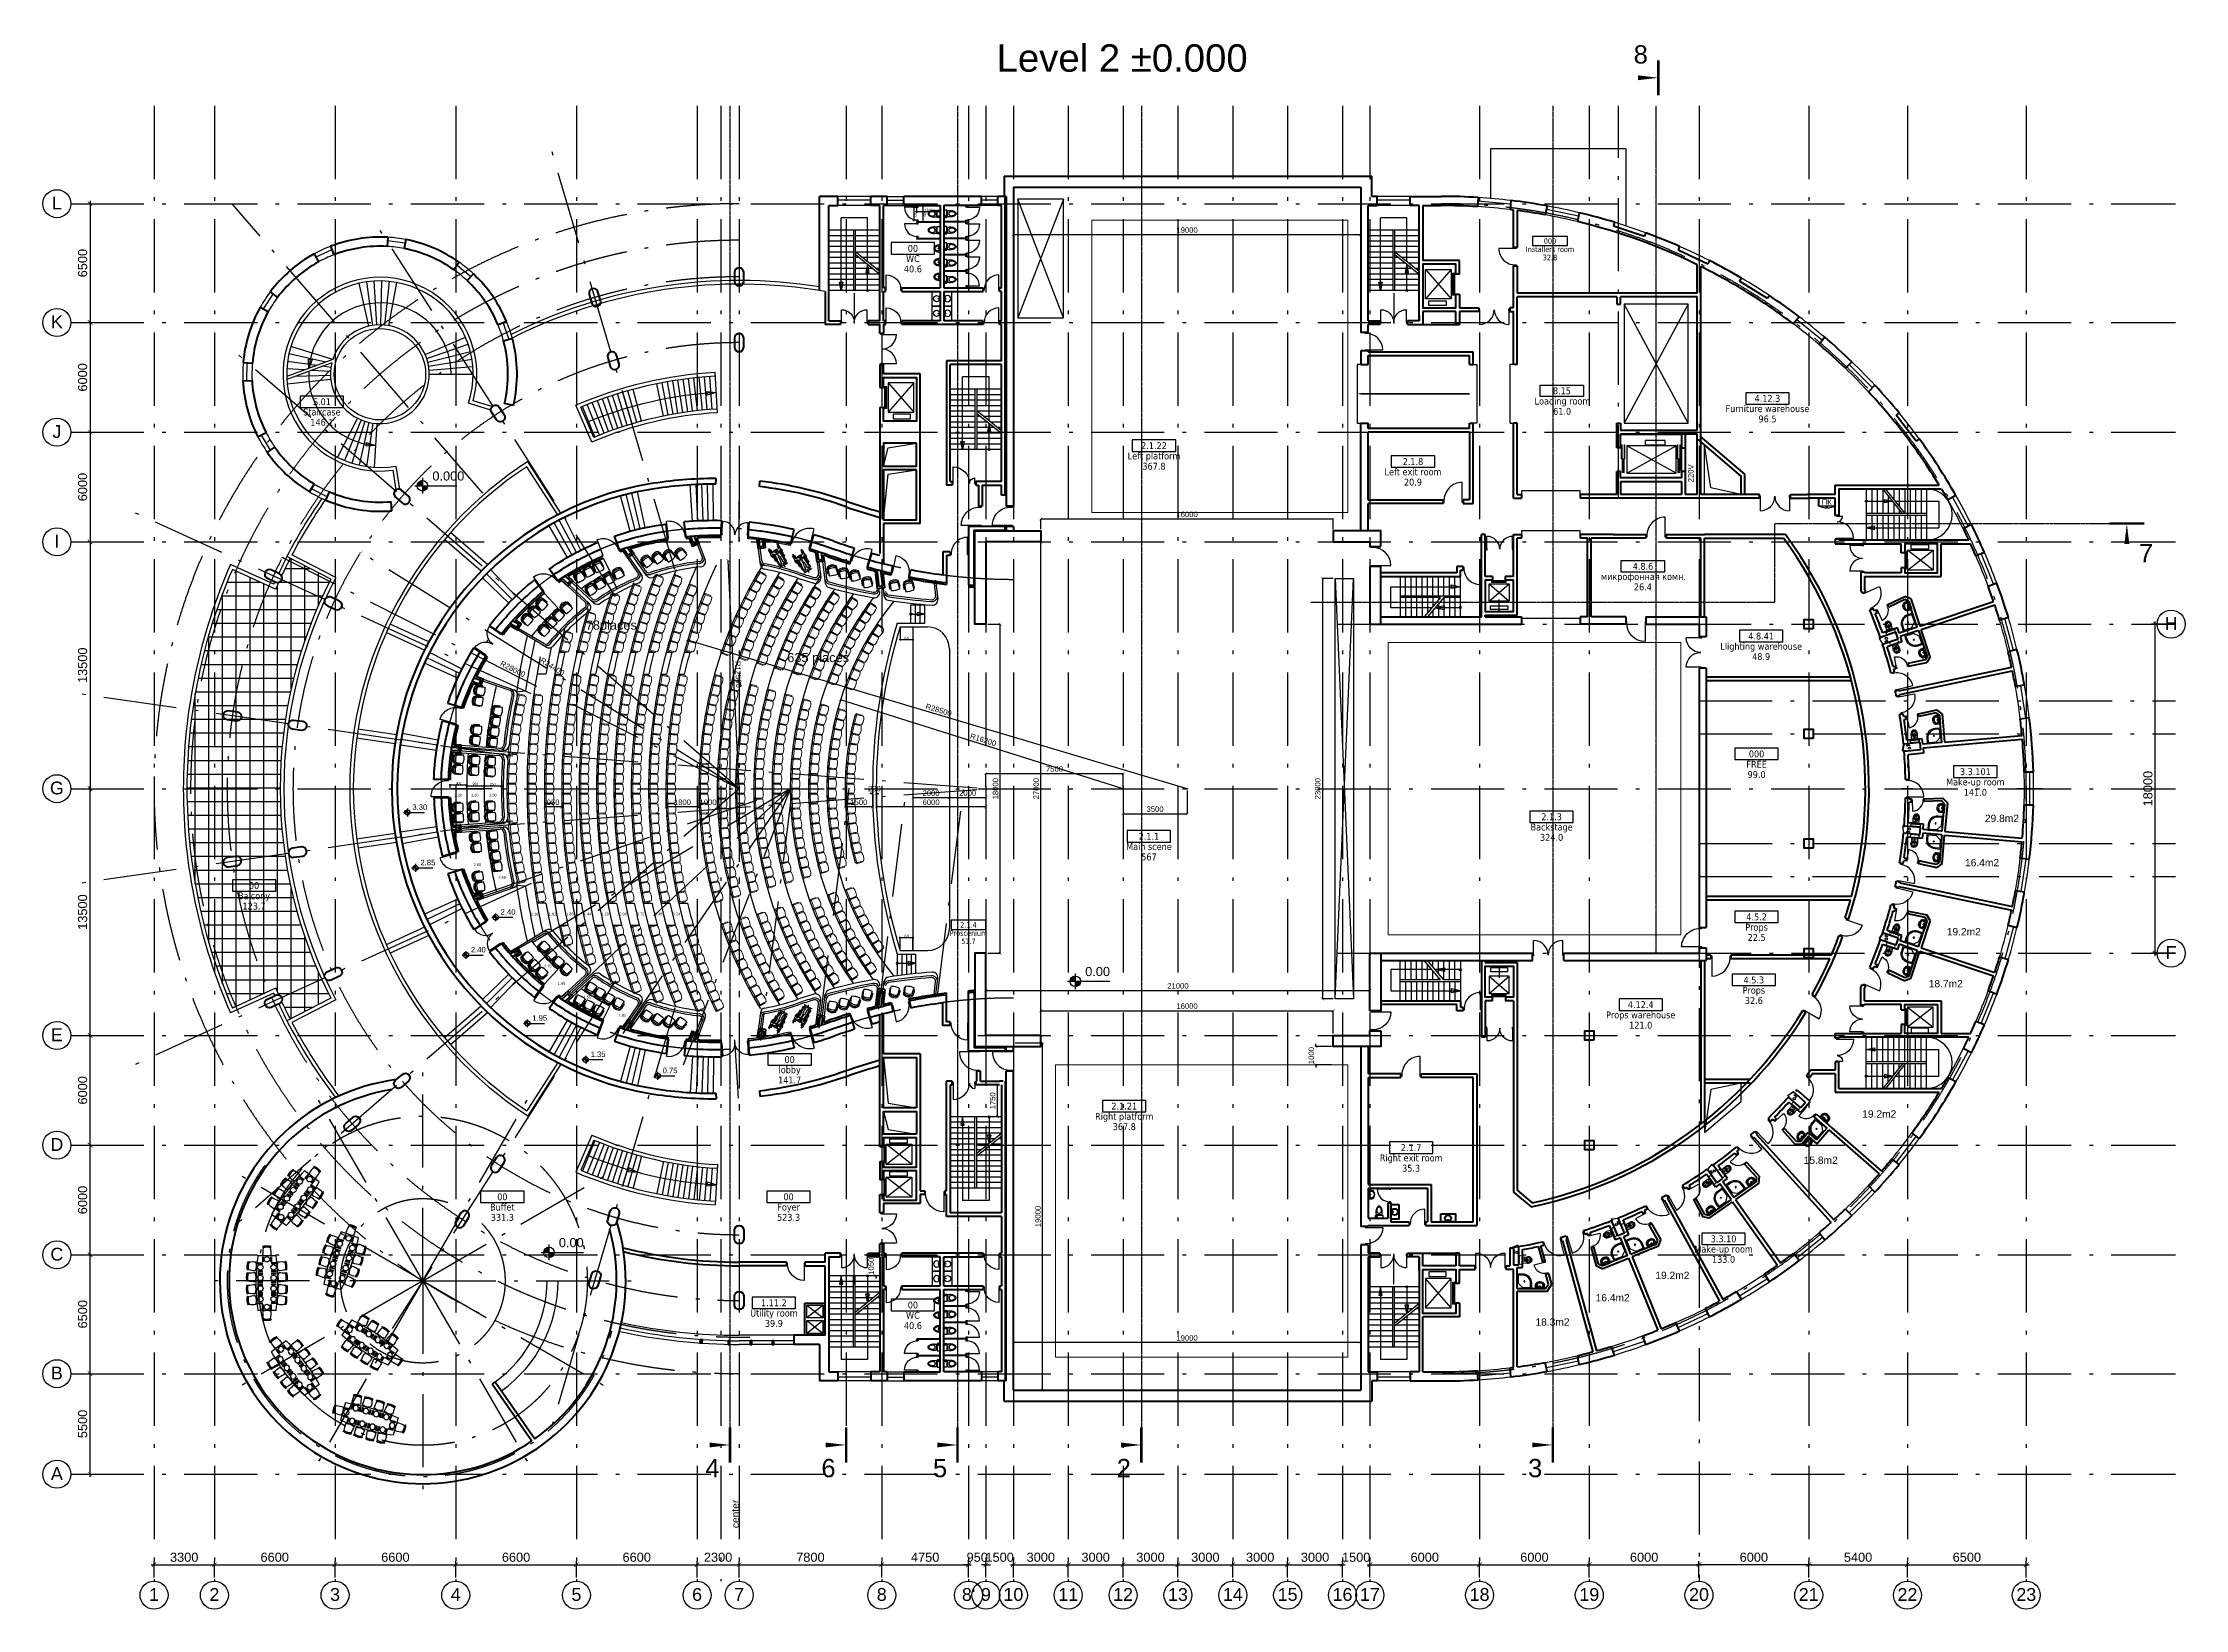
# Model space of a CAD drawing. Header units: millimetres. Extents: x 2558 to 253942, y 1343 to 186042.
# Drawn here: x 131420 to 248591, y 100362 to 186042 of the extents above; entities that cross this region are included whole.
import ezdxf
from ezdxf.enums import TextEntityAlignment as Align

# ---------------------------------------------------------------- set-up
doc = ezdxf.new("R2010")
doc.units = ezdxf.units.MM
for name, pattern in [('DASHED', [0.75, 0.5, -0.25]), ('DOGSL_1', [0]), ('HIDDEN', [0.375, 0.25, -0.125]), ('HIDDEN2', [4.7625, 3.175, -1.5875]), ('OSY', [6200, 4000, -1000, 200, -1000])]:
    doc.linetypes.add(name, pattern=pattern)
for name, color, linetype in [('AKS-NUM', 3, 'Continuous'), ('axes', 40, 'OSY'), ('DIM', 4, 'Continuous'), ('dim100', 7, 'Continuous'), ('DV', 70, 'Continuous'), ('F', 4, 'Continuous'), ('Furniture', 61, 'Continuous'), ('h', 7, 'Continuous'), ('M', 7, 'Continuous'), ('P', 3, 'Continuous'), ('R', 7, 'Continuous'), ('SEATS PARTER 54sm', 9, 'Continuous'), ('Seats_2', 61, 'Continuous'), ('ST_PENOblock', 3, 'Continuous'), ('T-EXPL pom', 9, 'Continuous'), ('T_expl', 6, 'Continuous'), ('Text', 179, 'Continuous')]:
    doc.layers.add(name, color=color, linetype=linetype)
doc.layers.add('Canal', color=7, linetype='Continuous', true_color=0xafd5d5, plot=False)
doc.layers.add('hide', color=61, linetype='Continuous', lineweight=5, plot=False)
for name, color, linetype, lineweight in [('Kolumns', 5, 'Continuous', 50), ('ST', 5, 'Continuous', 50), ('Technology 2', 6, 'Continuous', 5), ('TEN', 2, 'Continuous', 30)]:
    doc.layers.add(name, color=color, linetype=linetype, lineweight=lineweight)
doc.layers.add('SN', color=7, linetype='Continuous', plot=False)
doc.styles.add('DIM100', font='arial.ttf')
doc.styles.add('dim200', font='arial.ttf')
doc.styles.add('DIM_150', font='arial.ttf')
doc.styles.add('EXPL', font='tahoma.ttf')
doc.dimstyles.new('DIM 50', dxfattribs={"dimtxt": 130, "dimasz": 75, "dimexe": 50, "dimexo": 50, "dimgap": 40, "dimtad": 1, "dimdec": 0, "dimzin": 0, "dimdsep": 46, "dimtxsty": 'dim200', "dimblk": 'ARCHTICK', "dimcen": 50, "dimdle": 50, "dimclrd": 256, "dimclre": 256, "dimclrt": 256, "dimaunit": 1, "dimadec": 4, "dimazin": 0, "dimtfac": 1, "dimtdec": 0, "dimtix": 1, "dimtofl": 0, "dimtmove": 0, "dimatfit": 0, "dimldrblk": 'DOT', "dimfxl": 1, "dimtolj": 1, "dimtzin": 0, "dimarcsym": 0})
doc.dimstyles.new('DIM100', dxfattribs={"dimtxt": 300, "dimasz": 150, "dimexe": 0, "dimexo": 100, "dimgap": 100, "dimtad": 1, "dimdec": 0, "dimzin": 0, "dimdsep": 46, "dimtxsty": 'DIM100', "dimblk": 'ARCHTICK', "dimcen": 200, "dimdle": 0.5, "dimclrt": 256, "dimaunit": 1, "dimazin": 0, "dimtfac": 1, "dimtdec": 0, "dimtix": 1, "dimtofl": 0, "dimtmove": 2, "dimatfit": 0, "dimldrblk": 'DOT', "dimfxl": 0, "dimtvp": 1.5, "dimtolj": 1, "dimtzin": 0, "dimarcsym": 0})
doc.dimstyles.new('DIM200', dxfattribs={"dimtxt": 500, "dimasz": 250, "dimexe": 200, "dimexo": 200, "dimgap": 150, "dimtad": 1, "dimdec": 0, "dimzin": 0, "dimdsep": 46, "dimtxsty": 'dim200', "dimblk": 'ARCHTICK', "dimcen": 100, "dimdle": 150, "dimclrd": 256, "dimclre": 256, "dimclrt": 256, "dimaunit": 1, "dimadec": 4, "dimazin": 0, "dimtfac": 1, "dimtdec": 0, "dimtix": 1, "dimtofl": 0, "dimtmove": 0, "dimatfit": 0, "dimldrblk": 'DOT', "dimfxl": 200, "dimtolj": 1, "dimtzin": 0, "dimarcsym": 0})

msp = doc.modelspace()

# ---------------------------------------------------------------- texts
at = {"layer": 'AKS-NUM', "style": 'DIM100'}
for s, p in [('L', (132185.8, 176930.8)), ('K', (132185.8, 170430.8)), ('J', (132185.8, 164430.8)), ('I', (132185.8, 158430.8)), ('H', (247825.4, 153930.8)), ('G', (132185.8, 144930.8)), ('F', (247825.4, 135930.8)), ('E', (132185.8, 131430.8)), ('D', (132185.8, 125430.8)), ('C', (132185.8, 119430.8)), ('В', (132185.8, 112930.8)), ('A', (132185.8, 107430.8)), ('1', (137501.4, 100814.9)), ('2', (140801.4, 100814.9)), ('3', (147401.4, 100814.9)), ('4', (154001.4, 100814.9)), ('5', (160601.4, 100814.9)), ('6', (167201.4, 100814.9)), ('7', (169501.6, 100814.9)), ('8', (177301.4, 100814.9)), ("8'", (182051.4, 100814.9)), ('9', (183001.4, 100814.9)), ('10', (184501.4, 100814.9)), ('11', (187501.4, 100814.9)), ('12', (190501.4, 100814.9)), ('13', (193501.4, 100814.9)), ('14', (196501.4, 100814.9)), ('15', (199501.4, 100814.9)), ('16', (202501.4, 100814.9)), ('17', (204001.4, 100814.9)), ('18', (210001.4, 100814.9)), ('19', (216001.4, 100814.9)), ('20', (222001.4, 100814.9)), ('21', (228001.4, 100814.9)), ('22', (233401.4, 100814.9)), ('23', (239901.4, 100814.9))]:
    msp.add_text(s, height=700, rotation=0, dxfattribs=at).set_placement(p, align=Align.CENTER)
at = {"layer": 'axes', "insert": (169501.4, 105570.6), "char_height": 400, "width": 6678.285, "attachment_point": 8, "rotation": 90, "style": 'DIM_150'}
msp.add_mtext('center', dxfattribs=at)
at = {"layer": 'dim100', "style": 'DIM100'}
for s, height, p in [('3.30', 300, (151629.4, 144086.2)), ('3.30', 150, (153935.3, 144813.2)), ('3.10', 150, (154835.3, 144813.2)), ('2.90', 150, (155835.3, 144813.2)), ('2.85', 300, (152070.4, 141054.2)), ('2.85', 150, (154985.3, 141013.2)), ('2.65', 150, (156335.3, 140313.2)), ('2.40', 300, (156456.7, 138350)), ('2.16', 150, (158110.3, 138304.2)), ('1.92', 150, (159090.4, 138304.2)), ('1.68', 150, (160035.3, 138313.2)), ('1.44', 150, (161005, 138313.2)), ('1.20', 150, (161975.9, 138313.1)), ('0.96', 150, (162948.1, 138313)), ('0.72', 150, (163921.8, 138312.9)), ('0.48', 150, (164896.9, 138312.8)), ('0.24', 150, (165873.9, 138312.7)), ('2.40', 300, (154829.4, 136286.2)), ('2.15', 150, (158835.3, 135463.2)), ('1.95', 150, (159585.3, 134513.2)), ('1.55', 150, (160985.3, 133763.2)), ('1.95', 300, (158186.5, 132547.2)), ('1.35', 150, (162885.3, 132763.2)), ('1.35', 300, (161379.4, 130565.2)), ('0.75', 300, (165316.9, 129679.1))]:
    msp.add_text(s, height=height, dxfattribs=at).set_placement(p)
at = {"layer": 'dim100', "insert": (221554.6, 162493.4), "char_height": 250, "attachment_point": 5, "rotation": 90, "style": 'DIM100'}
msp.add_mtext('\\A1;{\\H1.2x;220V}', dxfattribs=at)
at = {"layer": 'dim100', "insert": (228983.7, 160920.3), "char_height": 300, "attachment_point": 5, "style": 'DIM100'}
msp.add_mtext('\\A1;ПК', dxfattribs=at)
at = {"layer": 'Furniture', "linetype": 'Continuous', "lineweight": 0, "char_height": 500, "width": 7339.634, "attachment_point": 2, "style": 'DIM_150'}
for s, insert in [('78places', (162511.5, 154440.8)), ('635 places', (173825, 152667))]:
    msp.add_mtext(s, dxfattribs=dict(at, insert=insert))
at = {"layer": 'R', "linetype": 'Continuous', "lineweight": -3, "style": 'dim200'}
for s, p in [('8', (218428, 184910)), ('7', (246062.4, 157629)), ('4', (167652.9, 107579)), ('6', (174002.9, 107579)), ('5', (180102.9, 107579)), ('2', (190152.9, 107579)), ('3', (212652.9, 107579))]:
    msp.add_text(s, height=1000, dxfattribs=at).set_placement(p)
at = {"layer": 'T-EXPL pom', "char_height": 400, "width": 2786.781, "attachment_point": 8, "style": 'DIM_150'}
for s, insert in [('29.8m2', (238570.5, 143415.8)), ('16.4m2', (237482.3, 140992.4)), ('19.2m2', (236483.1, 137213.9)), ('18.7m2', (235496.7, 134371.5)), ('19.2m2', (231860.5, 127243.3)), ('15.8m2', (228656.3, 124710.6)), ('19.2m2', (220545.8, 118414.8)), ('16.4m2', (217279.1, 117191.2)), ('18.3m2', (213988.6, 115861.6))]:
    msp.add_mtext(s, dxfattribs=dict(at, insert=insert))
at = {"layer": 'Text', "style": 'dim200'}
msp.add_text('Level 2 %%P0.000', height=1500, dxfattribs=at).set_placement((190451.4, 184462.2), align=Align.CENTER)
at = {"layer": 'Text', "style": 'DIM100'}
for s, p in [('0.000', (152723.4, 162097.6)), ('0.00', (188428.7, 134992.6)), ('0.00', (159642, 120162.8))]:
    msp.add_text(s, height=500, dxfattribs=at).set_placement(p)

# ---------------------------------------------------------------- blocks, each defined once
blk = doc.blocks.new('_ArchTick')
at = {"color": 0, "linetype": 'ByBlock', "const_width": 0.15}
blk.add_lwpolyline([(-0.5, -0.5), (0.5, 0.5)], dxfattribs=at)
blk = doc.blocks.new('*D424')
at = {"layer": 'Defpoints', "color": 0, "transparency": 16777216}
for p in [(222001, 102793), (222001, 101893), (228001, 101893)]:
    blk.add_point(p, dxfattribs=at)
at = {"layer": 'DIM', "lineweight": -2, "transparency": 16777216}
for p, q in [((228151, 102793), (221851, 102793)), ((222001, 102093), (222001, 102993)), ((228001, 102093), (228001, 102993))]:
    blk.add_line(p, q, dxfattribs=at)
at = {"layer": 'DIM', "lineweight": -2, "transparency": 16777216, "xscale": 250, "yscale": 250, "zscale": 250, "rotation": 180}
blk.add_blockref('_ArchTick', (222001, 102793), dxfattribs=at)
at = {"layer": 'DIM', "lineweight": -2, "transparency": 16777216, "xscale": 250, "yscale": 250, "zscale": 250}
blk.add_blockref('_ArchTick', (228001, 102793), dxfattribs=at)
at = {"layer": 'DIM', "transparency": 16777216, "insert": (225001, 103199), "char_height": 500, "attachment_point": 5, "style": 'dim200'}
blk.add_mtext('\\A1;6000', dxfattribs=at)
blk = doc.blocks.new('_Dot')
at = {"layer": 'P', "color": 0, "lineweight": -2}
blk.add_line((-0.5, 0), (-1, 0), dxfattribs=at)
at = {"layer": 'P', "color": 0, "const_width": 0.5}
blk.add_lwpolyline([(-0.25, 0, 1), (0.25, 0, 1)], format="xyb", close=True, dxfattribs=at)
blk = doc.blocks.new('*D425')
at = {"layer": 'Defpoints', "color": 0, "transparency": 16777216}
for p in [(222001, 102793), (216001, 101893), (222001, 101893)]:
    blk.add_point(p, dxfattribs=at)
at = {"layer": 'DIM', "lineweight": -2, "transparency": 16777216}
for p, q in [((215851, 102793), (222151, 102793)), ((216001, 102093), (216001, 102993)), ((222001, 102093), (222001, 102993))]:
    blk.add_line(p, q, dxfattribs=at)
at = {"layer": 'DIM', "lineweight": -2, "transparency": 16777216, "xscale": 250, "yscale": 250, "zscale": 250, "rotation": 180}
blk.add_blockref('_ArchTick', (216001, 102793), dxfattribs=at)
at = {"layer": 'DIM', "lineweight": -2, "transparency": 16777216, "xscale": 250, "yscale": 250, "zscale": 250}
blk.add_blockref('_ArchTick', (222001, 102793), dxfattribs=at)
at = {"layer": 'DIM', "transparency": 16777216, "insert": (219001, 103199), "char_height": 500, "attachment_point": 5, "style": 'dim200'}
blk.add_mtext('\\A1;6000', dxfattribs=at)
blk = doc.blocks.new('*D426')
at = {"layer": 'Defpoints', "color": 0, "transparency": 16777216}
for p in [(216001, 102793), (210001, 101893), (216001, 101893)]:
    blk.add_point(p, dxfattribs=at)
at = {"layer": 'DIM', "lineweight": -2, "transparency": 16777216}
for p, q in [((209851, 102793), (216151, 102793)), ((210001, 102093), (210001, 102993)), ((216001, 102093), (216001, 102993))]:
    blk.add_line(p, q, dxfattribs=at)
at = {"layer": 'DIM', "lineweight": -2, "transparency": 16777216, "xscale": 250, "yscale": 250, "zscale": 250, "rotation": 180}
blk.add_blockref('_ArchTick', (210001, 102793), dxfattribs=at)
at = {"layer": 'DIM', "lineweight": -2, "transparency": 16777216, "xscale": 250, "yscale": 250, "zscale": 250}
blk.add_blockref('_ArchTick', (216001, 102793), dxfattribs=at)
at = {"layer": 'DIM', "transparency": 16777216, "insert": (213001, 103199), "char_height": 500, "attachment_point": 5, "style": 'dim200'}
blk.add_mtext('\\A1;6000', dxfattribs=at)
blk = doc.blocks.new('*D427')
at = {"layer": 'Defpoints', "color": 0, "transparency": 16777216}
for p in [(210001, 102793), (204001, 101893), (210001, 101893)]:
    blk.add_point(p, dxfattribs=at)
at = {"layer": 'DIM', "lineweight": -2, "transparency": 16777216}
for p, q in [((203851, 102793), (210151, 102793)), ((204001, 102093), (204001, 102993)), ((210001, 102093), (210001, 102993))]:
    blk.add_line(p, q, dxfattribs=at)
at = {"layer": 'DIM', "lineweight": -2, "transparency": 16777216, "xscale": 250, "yscale": 250, "zscale": 250, "rotation": 180}
blk.add_blockref('_ArchTick', (204001, 102793), dxfattribs=at)
at = {"layer": 'DIM', "lineweight": -2, "transparency": 16777216, "xscale": 250, "yscale": 250, "zscale": 250}
blk.add_blockref('_ArchTick', (210001, 102793), dxfattribs=at)
at = {"layer": 'DIM', "transparency": 16777216, "insert": (207001, 103199), "char_height": 500, "attachment_point": 5, "style": 'dim200'}
blk.add_mtext('\\A1;6000', dxfattribs=at)
blk = doc.blocks.new('*D428')
at = {"layer": 'Defpoints', "color": 0, "transparency": 16777216}
for p in [(187501, 102793), (184501, 101893), (187501, 101893)]:
    blk.add_point(p, dxfattribs=at)
at = {"layer": 'DIM', "lineweight": -2, "transparency": 16777216}
for p, q in [((184351, 102793), (187651, 102793)), ((184501, 102093), (184501, 102993)), ((187501, 102093), (187501, 102993))]:
    blk.add_line(p, q, dxfattribs=at)
at = {"layer": 'DIM', "lineweight": -2, "transparency": 16777216, "xscale": 250, "yscale": 250, "zscale": 250, "rotation": 180}
blk.add_blockref('_ArchTick', (184501, 102793), dxfattribs=at)
at = {"layer": 'DIM', "lineweight": -2, "transparency": 16777216, "xscale": 250, "yscale": 250, "zscale": 250}
blk.add_blockref('_ArchTick', (187501, 102793), dxfattribs=at)
at = {"layer": 'DIM', "transparency": 16777216, "insert": (186001, 103199), "char_height": 500, "attachment_point": 5, "style": 'dim200'}
blk.add_mtext('\\A1;3000', dxfattribs=at)
blk = doc.blocks.new('*D429')
at = {"layer": 'Defpoints', "color": 0, "transparency": 16777216}
for p in [(167201, 102793), (160601, 101893), (167201, 101893)]:
    blk.add_point(p, dxfattribs=at)
at = {"layer": 'DIM', "lineweight": -2, "transparency": 16777216}
for p, q in [((160451, 102793), (167351, 102793)), ((160601, 102093), (160601, 102993)), ((167201, 102093), (167201, 102993))]:
    blk.add_line(p, q, dxfattribs=at)
at = {"layer": 'DIM', "lineweight": -2, "transparency": 16777216, "xscale": 250, "yscale": 250, "zscale": 250, "rotation": 180}
blk.add_blockref('_ArchTick', (160601, 102793), dxfattribs=at)
at = {"layer": 'DIM', "lineweight": -2, "transparency": 16777216, "xscale": 250, "yscale": 250, "zscale": 250}
blk.add_blockref('_ArchTick', (167201, 102793), dxfattribs=at)
at = {"layer": 'DIM', "transparency": 16777216, "insert": (163901, 103199), "char_height": 500, "attachment_point": 5, "style": 'dim200'}
blk.add_mtext('\\A1;6600', dxfattribs=at)
blk = doc.blocks.new('*D430')
at = {"layer": 'Defpoints', "color": 0, "transparency": 16777216}
for p in [(160601, 102793), (154001, 101893), (160601, 101893)]:
    blk.add_point(p, dxfattribs=at)
at = {"layer": 'DIM', "lineweight": -2, "transparency": 16777216}
for p, q in [((153851, 102793), (160751, 102793)), ((154001, 102093), (154001, 102993)), ((160601, 102093), (160601, 102993))]:
    blk.add_line(p, q, dxfattribs=at)
at = {"layer": 'DIM', "lineweight": -2, "transparency": 16777216, "xscale": 250, "yscale": 250, "zscale": 250, "rotation": 180}
blk.add_blockref('_ArchTick', (154001, 102793), dxfattribs=at)
at = {"layer": 'DIM', "lineweight": -2, "transparency": 16777216, "xscale": 250, "yscale": 250, "zscale": 250}
blk.add_blockref('_ArchTick', (160601, 102793), dxfattribs=at)
at = {"layer": 'DIM', "transparency": 16777216, "insert": (157301, 103199), "char_height": 500, "attachment_point": 5, "style": 'dim200'}
blk.add_mtext('\\A1;6600', dxfattribs=at)
blk = doc.blocks.new('*D431')
at = {"layer": 'Defpoints', "color": 0, "transparency": 16777216}
for p in [(154001, 102793), (147401, 101893), (154001, 101893)]:
    blk.add_point(p, dxfattribs=at)
at = {"layer": 'DIM', "lineweight": -2, "transparency": 16777216}
for p, q in [((147251, 102793), (154151, 102793)), ((147401, 102093), (147401, 102993)), ((154001, 102093), (154001, 102993))]:
    blk.add_line(p, q, dxfattribs=at)
at = {"layer": 'DIM', "lineweight": -2, "transparency": 16777216, "xscale": 250, "yscale": 250, "zscale": 250, "rotation": 180}
blk.add_blockref('_ArchTick', (147401, 102793), dxfattribs=at)
at = {"layer": 'DIM', "lineweight": -2, "transparency": 16777216, "xscale": 250, "yscale": 250, "zscale": 250}
blk.add_blockref('_ArchTick', (154001, 102793), dxfattribs=at)
at = {"layer": 'DIM', "transparency": 16777216, "insert": (150701, 103199), "char_height": 500, "attachment_point": 5, "style": 'dim200'}
blk.add_mtext('\\A1;6600', dxfattribs=at)
blk = doc.blocks.new('*D432')
at = {"layer": 'Defpoints', "color": 0, "transparency": 16777216}
for p in [(147401, 102793), (140801, 101893), (147401, 101893)]:
    blk.add_point(p, dxfattribs=at)
at = {"layer": 'DIM', "lineweight": -2, "transparency": 16777216}
for p, q in [((140651, 102793), (147551, 102793)), ((140801, 102093), (140801, 102993)), ((147401, 102093), (147401, 102993))]:
    blk.add_line(p, q, dxfattribs=at)
at = {"layer": 'DIM', "lineweight": -2, "transparency": 16777216, "xscale": 250, "yscale": 250, "zscale": 250, "rotation": 180}
blk.add_blockref('_ArchTick', (140801, 102793), dxfattribs=at)
at = {"layer": 'DIM', "lineweight": -2, "transparency": 16777216, "xscale": 250, "yscale": 250, "zscale": 250}
blk.add_blockref('_ArchTick', (147401, 102793), dxfattribs=at)
at = {"layer": 'DIM', "transparency": 16777216, "insert": (144101, 103199), "char_height": 500, "attachment_point": 5, "style": 'dim200'}
blk.add_mtext('\\A1;6600', dxfattribs=at)
blk = doc.blocks.new('*D433')
at = {"layer": 'Defpoints', "color": 0, "transparency": 16777216}
for p in [(140801, 102793), (137501, 101893), (140801, 101893)]:
    blk.add_point(p, dxfattribs=at)
at = {"layer": 'DIM', "lineweight": -2, "transparency": 16777216}
for p, q in [((137351, 102793), (140951, 102793)), ((137501, 102093), (137501, 102993)), ((140801, 102093), (140801, 102993))]:
    blk.add_line(p, q, dxfattribs=at)
at = {"layer": 'DIM', "lineweight": -2, "transparency": 16777216, "xscale": 250, "yscale": 250, "zscale": 250, "rotation": 180}
blk.add_blockref('_ArchTick', (137501, 102793), dxfattribs=at)
at = {"layer": 'DIM', "lineweight": -2, "transparency": 16777216, "xscale": 250, "yscale": 250, "zscale": 250}
blk.add_blockref('_ArchTick', (140801, 102793), dxfattribs=at)
at = {"layer": 'DIM', "transparency": 16777216, "insert": (139151, 103199), "char_height": 500, "attachment_point": 5, "style": 'dim200'}
blk.add_mtext('\\A1;3300', dxfattribs=at)
blk = doc.blocks.new('W7')
at = {"layer": 'SN'}
for points in [[(191, 164), (379, 164), (392, 164), (401, 157), (403, 147), (403, 138), (403, 0), (0, 0), (0, 126), (0, 141), (5, 160), (18, 164), (36, 164)], [(196, 198), (362, 198), (368, 243), (372, 277), (374, 291), (375, 312), (376, 324), (376, 358), (374, 397), (370, 433), (360, 483), (349, 518), (332, 556), (317, 582), (306, 598), (289, 619), (270, 638), (251, 654), (240, 661), (225, 667), (212, 669), (202, 670), (188, 669), (176, 666), (156, 657), (134, 639), (112, 616), (90, 588), (72, 559), (53, 516), (44, 486), (36, 449), (30, 406), (27, 366), (27, 330), (28, 306), (30, 279), (34, 249), (37, 224), (40, 198)], [(317, 353), (323, 368), (326, 382), (329, 410), (328, 437), (325, 460), (320, 485), (312, 512), (300, 537), (284, 564), (264, 589), (252, 601), (237, 612), (223, 617), (210, 620), (199, 620), (184, 619), (171, 614), (158, 607), (145, 595), (126, 574), (110, 550), (99, 531), (94, 519), (87, 500), (83, 484), (80, 474), (77, 456), (75, 440), (74, 422), (74, 408), (74, 394), (77, 379), (84, 356), (93, 339), (103, 325), (117, 312), (131, 302), (143, 295), (157, 290), (180, 284), (193, 283), (210, 283), (224, 285), (238, 287), (256, 294), (270, 300), (284, 311), (300, 325), (310, 339)]]:
    blk.add_lwpolyline(points, close=True, dxfattribs=at)
blk.add_lwpolyline([(0, 106), (73, 106), (86, 101), (92, 93), (94, 83), (94, 74), (93, 62), (86, 52), (78, 48), (71, 47), (71, 47), (0, 47)], dxfattribs=at)
blk = doc.blocks.new('70')
at = {"layer": 'DV'}
blk.add_line((50, 0), (50, -700), dxfattribs=at)
for points in [[(50, 50), (0, 50), (0, -50), (50, -50)], [(800, 50), (750, 50), (750, -50), (800, -50)]]:
    blk.add_lwpolyline(points, close=True, dxfattribs=at)
blk.add_arc((50, 0), 700, 270, 0, dxfattribs=at)
blk = doc.blocks.new('W1')
at = {"color": 7}
blk.add_lwpolyline([(0, 436.5), (800, 436.5), (800, 0), (0, 0), (0, 0), (0, 436.5)], close=True, dxfattribs=at)
for centre, radius in [((400, 200), 172.5), ((400, 100), 18.1)]:
    blk.add_circle(centre, radius, dxfattribs=at)
blk = doc.blocks.new('W55')
at = {"layer": 'SN'}
blk.add_line((-200, 0), (200, 0), dxfattribs=at)
blk.add_lwpolyline([(200, 0, 0.0581695), (184, 141, 0.0718055), (141, 247, 0.1065062), (70, 327, 0.1581043), (0, 350, 0.1581043), (-70, 327, 0.1065062), (-141, 247, 0.0718055), (-184, 141, 0.0581695), (-200, 0, 0.0581695)], format="xyb", dxfattribs=at)
blk.add_circle((0, 90), 20, dxfattribs=at)
for centre, radius, start, end in [((-86, 119), 50, 166.33653, 244.58087), ((208, 48), 352, 150.25512, 166.33653), ((0, 300), 250, 244.58087, 295.41913), ((80, 121), 205, 125.93737, 150.25512), ((0, 231), 68.8, 90, 125.93737), ((0, 231), 68.8, 54.06263, 90), ((-80, 121), 205, 29.74488, 54.06263), ((-208, 48), 352, 13.66347, 29.74488), ((86, 119), 50, 295.41913, 13.66347)]:
    blk.add_arc(centre, radius, start, end, dxfattribs=at)
blk = doc.blocks.new('80')
at = {"layer": 'DV'}
blk.add_line((50, 0), (50, -800), dxfattribs=at)
for points in [[(50, 50), (50, -50), (0, -50), (0, 50)], [(850, 50), (850, -50), (900, -50), (900, 50)]]:
    blk.add_lwpolyline(points, close=True, dxfattribs=at)
blk.add_arc((50, 0), 800, 270, 0, dxfattribs=at)
blk = doc.blocks.new('okon')
at = {"layer": 'ST'}
blk.add_lwpolyline([(-50, 0), (50, 0), (50, 200), (-50, 200)], close=True, dxfattribs=at)
blk = doc.blocks.new('otmetka')
for p, q in [((-426, 0), (1885, 0)), ((0, 426), (0, -426))]:
    blk.add_line(p, q)
at = {"color": 0}
for p, q in [((-262, 0), (-286, 24)), ((-277, 77), (-76, 278)), ((-172, 0), (-270, 98)), ((-263, 0), (1, 264)), ((-81, 0), (-240, 158)), ((1, 8), (-198, 208)), ((-172, 0), (1, 173)), ((1, 99), (-147, 247)), ((1, 189), (-85, 275)), ((-82, 0), (1, 83)), ((1, -234), (235, 0)), ((1, -144), (145, 0)), ((1, -53), (54, 0)), ((230, -175), (54, 0)), ((264, -119), (145, 0)), ((285, -49), (235, 0)), ((185, -221), (1, -37)), ((131, -257), (1, -128)), ((64, -281), (1, -218)), ((40, -285), (286, -39))]:
    blk.add_line(p, q, dxfattribs=at)
blk.add_circle((0, 0), 288)
blk = doc.blocks.new('STOL')
for p, q in [((-533, 0), (-467, 0)), ((-532, 34), (-466, 29)), ((-530, 68), (-464, 59)), ((-527, 102), (-461, 88)), ((-522, 135), (-456, 117)), ((-516, 169), (-450, 145)), ((-509, 202), (-442, 174)), ((-500, 235), (-434, 202)), ((309, 1041), (347, 978)), ((341, 1052), (375, 989)), ((373, 1063), (402, 999)), ((406, 1072), (430, 1007)), ((439, 1079), (459, 1014)), ((473, 1085), (487, 1020)), ((506, 1090), (516, 1025)), ((540, 1094), (546, 1028)), ((574, 1096), (575, 1030)), ((608, 1097), (604, 1030)), ((642, 1097), (634, 1030)), ((676, 1095), (663, 1027)), ((710, 1092), (692, 1024)), ((743, 1087), (721, 1019)), ((750, 1012), (777, 1081)), ((926, 1088), (961, 1023)), ((959, 1097), (989, 1032)), ((992, 1106), (1017, 1040)), ((1025, 1113), (1046, 1047)), ((1058, 1119), (1075, 1053)), ((1092, 1123), (1104, 1057)), ((1126, 1126), (1133, 1060)), ((1160, 1128), (1162, 1062)), ((1194, 1129), (1191, 1062)), ((1228, 1128), (1221, 1061)), ((1262, 1125), (1250, 1059)), ((1296, 1122), (1279, 1055)), ((1329, 1117), (1308, 1050)), ((1363, 1110), (1337, 1043)), ((1365, 1035), (1396, 1102)), ((1635, 1035), (1604, 1102)), ((1637, 1110), (1663, 1043)), ((1671, 1117), (1692, 1050)), ((1704, 1122), (1721, 1055)), ((1738, 1125), (1750, 1059)), ((1772, 1128), (1779, 1061)), ((1806, 1129), (1809, 1062)), ((1840, 1128), (1838, 1062)), ((1874, 1126), (1867, 1060)), ((1908, 1123), (1896, 1057)), ((1942, 1119), (1925, 1053)), ((1975, 1113), (1954, 1047)), ((2008, 1106), (1983, 1040)), ((2041, 1097), (2011, 1032)), ((2074, 1088), (2039, 1023)), ((2250, 1012), (2223, 1081)), ((2257, 1087), (2279, 1019)), ((2290, 1092), (2308, 1024)), ((2324, 1095), (2337, 1027)), ((2358, 1097), (2366, 1030)), ((2392, 1097), (2396, 1030)), ((2426, 1096), (2425, 1030)), ((2460, 1094), (2454, 1028)), ((2494, 1090), (2484, 1025)), ((2527, 1085), (2513, 1020)), ((2561, 1079), (2541, 1014)), ((2594, 1072), (2570, 1007)), ((2627, 1063), (2598, 999)), ((2659, 1052), (2625, 989)), ((2691, 1041), (2653, 978)), ((3500, 235), (3434, 202)), ((3509, 202), (3442, 174)), ((3516, 169), (3450, 145)), ((3522, 135), (3456, 117)), ((3527, 102), (3461, 88)), ((3530, 68), (3464, 59)), ((3532, 34), (3466, 29)), ((3533, 0), (3467, 0)), ((-532, -34), (-466, -29)), ((-530, -68), (-464, -59)), ((-527, -102), (-461, -88)), ((-522, -135), (-456, -117)), ((-516, -169), (-450, -145)), ((-509, -202), (-442, -174)), ((-434, -202), (-500, -235)), ((309, -1041), (347, -978)), ((341, -1052), (375, -989)), ((373, -1063), (402, -999)), ((406, -1072), (430, -1007)), ((439, -1079), (459, -1014)), ((473, -1085), (487, -1020)), ((506, -1090), (516, -1025)), ((540, -1094), (546, -1028)), ((574, -1096), (575, -1030)), ((608, -1097), (604, -1030)), ((642, -1097), (634, -1030)), ((676, -1095), (663, -1027)), ((710, -1092), (692, -1024)), ((743, -1087), (721, -1019)), ((750, -1012), (777, -1081)), ((926, -1088), (961, -1023)), ((959, -1097), (989, -1032)), ((992, -1106), (1017, -1040)), ((1025, -1113), (1046, -1047)), ((1058, -1119), (1075, -1053)), ((1092, -1123), (1104, -1057)), ((1126, -1126), (1133, -1060)), ((1160, -1128), (1162, -1062)), ((1194, -1129), (1191, -1062)), ((1228, -1128), (1221, -1061)), ((1262, -1125), (1250, -1059)), ((1296, -1122), (1279, -1055)), ((1329, -1117), (1308, -1050)), ((1363, -1110), (1337, -1043)), ((1365, -1035), (1396, -1102)), ((1635, -1035), (1604, -1102)), ((1637, -1110), (1663, -1043)), ((1671, -1117), (1692, -1050)), ((1704, -1122), (1721, -1055)), ((1738, -1125), (1750, -1059)), ((1772, -1128), (1779, -1061)), ((1806, -1129), (1809, -1062)), ((1840, -1128), (1838, -1062)), ((1874, -1126), (1867, -1060)), ((1908, -1123), (1896, -1057)), ((1942, -1119), (1925, -1053)), ((1975, -1113), (1954, -1047)), ((2008, -1106), (1983, -1040)), ((2041, -1097), (2011, -1032)), ((2074, -1088), (2039, -1023)), ((2250, -1012), (2223, -1081)), ((2257, -1087), (2279, -1019)), ((2290, -1092), (2308, -1024)), ((2324, -1095), (2337, -1027)), ((2358, -1097), (2366, -1030)), ((2392, -1097), (2396, -1030)), ((2426, -1096), (2425, -1030)), ((2460, -1094), (2454, -1028)), ((2494, -1090), (2484, -1025)), ((2527, -1085), (2513, -1020)), ((2561, -1079), (2541, -1014)), ((2594, -1072), (2570, -1007)), ((2627, -1063), (2598, -999)), ((2659, -1052), (2625, -989)), ((2691, -1041), (2653, -978)), ((3434, -202), (3500, -235)), ((3509, -202), (3442, -174)), ((3516, -169), (3450, -145)), ((3522, -135), (3456, -117)), ((3527, -102), (3461, -88)), ((3530, -68), (3464, -59)), ((3532, -34), (3466, -29))]:
    blk.add_line(p, q)
at = {"linetype": 'Continuous'}
for p, q in [((0, -500), (0, 500)), ((56, 245), (332, 245)), ((56, 220), (332, 220)), ((56, 195), (332, 195)), ((383, 503), (383, 226)), ((408, 503), (408, 226)), ((433, 503), (433, 226)), ((823, 503), (823, 226)), ((848, 503), (848, 226)), ((873, 503), (873, 226)), ((962, 503), (962, 226)), ((987, 503), (987, 226)), ((1012, 503), (1012, 226)), ((1401, 503), (1401, 226)), ((1426, 503), (1426, 226)), ((1451, 503), (1451, 226)), ((1544, 503), (1544, 226)), ((1569, 503), (1569, 226)), ((1594, 503), (1594, 226)), ((1984, 503), (1984, 226)), ((2009, 503), (2009, 226)), ((2034, 503), (2034, 226)), ((2122, 503), (2122, 226)), ((2147, 503), (2147, 226)), ((2172, 503), (2172, 226)), ((2562, 503), (2562, 226)), ((2587, 503), (2587, 226)), ((2612, 503), (2612, 226)), ((2944, 245), (2668, 245)), ((2944, 220), (2668, 220)), ((2944, 195), (2668, 195)), ((3000, -500), (3000, 500)), ((56, -195), (332, -195)), ((56, -220), (332, -220)), ((56, -245), (332, -245)), ((383, -503), (383, -226)), ((408, -503), (408, -226)), ((433, -503), (433, -226)), ((823, -503), (823, -226)), ((848, -503), (848, -226)), ((873, -503), (873, -226)), ((962, -503), (962, -226)), ((987, -503), (987, -226)), ((1012, -503), (1012, -226)), ((1401, -503), (1401, -226)), ((1426, -503), (1426, -226)), ((1451, -503), (1451, -226)), ((1544, -503), (1544, -226)), ((1569, -503), (1569, -226)), ((1594, -503), (1594, -226)), ((1984, -503), (1984, -226)), ((2009, -503), (2009, -226)), ((2034, -503), (2034, -226)), ((2122, -503), (2122, -226)), ((2147, -503), (2147, -226)), ((2172, -503), (2172, -226)), ((2562, -503), (2562, -226)), ((2587, -503), (2587, -226)), ((2612, -503), (2612, -226)), ((2944, -195), (2668, -195)), ((2944, -220), (2668, -220)), ((2944, -245), (2668, -245))]:
    blk.add_line(p, q, dxfattribs=at)
for centre in [(196, 0), (628, 363), (1207, 363), (1789, 363), (2367, 363), (2804, 0), (628, -363), (1207, -363), (1789, -363), (2367, -363)]:
    blk.add_circle(centre, 151, dxfattribs=at)
for centre, radius, start, end in [((317, 0), 850, 177.70849, 182.29151), ((317, 0), 850, 173.12546, 175.41697), ((317, 0), 843, 175.44894, 177.72461), ((317, 0), 850, 168.54243, 170.83395), ((317, 0), 843, 170.89578, 173.17274), ((317, 0), 850, 163.9594, 166.25092), ((317, 0), 843, 166.33874, 168.61783), ((237, 0), 737, 175.07428, 177.53713), ((237, 0), 737, 170.14876, 172.61148), ((237, 0), 737, 165.22365, 167.68614), ((165, 0), 632, 161.3715, 198.6285), ((-1, -2563), 2799, 91.09457, 98.8905), ((-532, 0), 532, 333.79682, 26.20318), ((613, 247), 850, 108.68494, 110.97646), ((3139, 785), 2799, 176.04536, 183.8413), ((613, 247), 843, 106.31803, 108.59712), ((600, 398), 632, 76.30736, 113.56437), ((540, 1093), 532, 248.73268, 301.13904), ((606, 327), 737, 107.24972, 109.71221), ((613, 247), 850, 104.10192, 106.39343), ((613, 247), 843, 101.76312, 104.04008), ((606, 327), 737, 102.32438, 104.7871), ((613, 247), 850, 99.51889, 101.8104), ((613, 247), 843, 97.21126, 99.48692), ((606, 327), 737, 97.39874, 99.86158), ((613, 247), 850, 92.64435, 97.22738), ((613, 247), 843, 90.3848, 92.66047), ((606, 327), 737, 90.01014, 92.47299), ((613, 247), 850, 88.06132, 90.35283), ((606, 327), 737, 85.08462, 87.54734), ((613, 247), 843, 85.83164, 88.1086), ((613, 247), 850, 83.47829, 85.76981), ((606, 327), 737, 80.15951, 82.622), ((613, 247), 843, 81.2746, 83.5537), ((613, 247), 850, 78.89527, 81.18678), ((-1968, 344), 2799, 6.03043, 13.82636), ((1187, 278), 850, 105.54394, 107.83545), ((3738, 677), 2799, 172.90436, 180.70029), ((1160, 1127), 532, 245.59168, 297.99804), ((1182, 430), 632, 73.16635, 110.42336), ((1187, 278), 843, 103.17702, 105.45612), ((1184, 358), 737, 104.10872, 106.57121), ((1187, 278), 850, 100.96091, 103.25243), ((1187, 278), 843, 98.62212, 100.89908), ((1184, 358), 737, 99.18338, 101.6461), ((1187, 278), 850, 96.37789, 98.6694), ((1187, 278), 843, 94.07025, 96.34592), ((1184, 358), 737, 94.25773, 96.72058), ((1187, 278), 850, 89.50335, 94.08637), ((1184, 358), 737, 86.86914, 89.33198), ((1187, 278), 843, 87.2438, 89.51946), ((1187, 278), 850, 84.92032, 87.21183), ((1184, 358), 737, 81.94362, 84.40634), ((1187, 278), 843, 82.69064, 84.9676), ((1187, 278), 850, 80.33729, 82.6288), ((1184, 358), 737, 77.01851, 79.481), ((1187, 278), 843, 78.1336, 80.41269), ((1187, 278), 850, 75.75426, 78.04578), ((-1385, 516), 2799, 2.88942, 10.68536), ((4385, 516), 2799, 169.31464, 177.11058), ((1840, 1127), 532, 242.00196, 294.40832), ((1813, 278), 850, 101.95422, 104.24574), ((1818, 430), 632, 69.57664, 106.83365), ((1813, 278), 843, 99.58731, 101.8664), ((1816, 358), 737, 100.519, 102.98149), ((1813, 278), 850, 97.3712, 99.66271), ((1813, 278), 843, 95.0324, 97.30936), ((1816, 358), 737, 95.59366, 98.05638), ((1813, 278), 850, 92.78817, 95.07968), ((1813, 278), 843, 90.48054, 92.7562), ((1816, 358), 737, 90.66802, 93.13086), ((1813, 278), 850, 85.91363, 90.49665), ((1816, 358), 737, 83.27942, 85.74227), ((1813, 278), 843, 83.65408, 85.92975), ((1813, 278), 850, 81.3306, 83.62211), ((1816, 358), 737, 78.3539, 80.81662), ((1813, 278), 843, 79.10092, 81.37788), ((1813, 278), 850, 76.74757, 79.03909), ((1816, 358), 737, 73.42879, 75.89128), ((1813, 278), 843, 74.54388, 76.82298), ((-738, 677), 2799, 359.29971, 7.09564), ((1813, 278), 850, 72.16455, 74.45606), ((4968, 344), 2799, 166.17364, 173.96957), ((2460, 1093), 532, 238.86096, 291.26732), ((2387, 247), 850, 98.81322, 101.10473), ((2400, 398), 632, 66.43563, 103.69264), ((2387, 247), 843, 96.4463, 98.7254), ((2394, 327), 737, 97.378, 99.84049), ((2387, 247), 850, 94.23019, 96.52171), ((2387, 247), 843, 91.8914, 94.16836), ((2394, 327), 737, 92.45266, 94.91538), ((2387, 247), 850, 89.64717, 91.93868), ((2387, 247), 843, 87.33953, 89.6152), ((2394, 327), 737, 87.52701, 89.98986), ((2387, 247), 850, 82.77262, 87.35565), ((2394, 327), 737, 80.13842, 82.60126), ((2387, 247), 843, 80.51308, 82.78874), ((2387, 247), 850, 78.1896, 80.48111), ((2394, 327), 737, 75.2129, 77.67562), ((2387, 247), 843, 75.95992, 78.23688), ((2387, 247), 850, 73.60657, 75.89808), ((2394, 327), 737, 70.28779, 72.75028), ((2387, 247), 843, 71.40288, 73.68197), ((-139, 785), 2799, 356.1587, 3.95464), ((2387, 247), 850, 69.02354, 71.31506), ((3532, 0), 532, 153.79682, 206.20318), ((3001, -2563), 2799, 81.1095, 88.90543), ((2835, 0), 632, 341.3715, 18.6285), ((2763, 0), 737, 12.31386, 14.77635), ((2763, 0), 737, 7.38852, 9.85124), ((2763, 0), 737, 2.46287, 4.92572), ((2683, 0), 850, 13.74908, 16.0406), ((2683, 0), 843, 11.38217, 13.66126), ((2683, 0), 843, 6.82726, 9.10422), ((2683, 0), 850, 9.16605, 11.45757), ((2683, 0), 843, 2.27539, 4.55106), ((2683, 0), 850, 4.58303, 6.87454), ((2683, 0), 850, 357.70849, 2.29151), ((317, 0), 850, 184.58303, 186.87454), ((317, 0), 843, 182.27539, 184.55106), ((317, 0), 850, 189.16605, 191.45757), ((317, 0), 843, 186.82726, 189.10422), ((317, 0), 843, 191.38217, 193.66126), ((317, 0), 850, 193.74908, 196.0406), ((237, 0), 737, 182.46287, 184.92572), ((237, 0), 737, 187.38852, 189.85124), ((237, 0), 737, 192.31386, 194.77635), ((-1, 2563), 2799, 261.1095, 268.90543), ((613, -247), 850, 249.02354, 251.31506), ((3139, -785), 2799, 176.1587, 183.95464), ((613, -247), 843, 251.40288, 253.68197), ((540, -1093), 532, 58.86096, 111.26732), ((600, -398), 632, 246.43563, 283.69264), ((606, -327), 737, 250.28779, 252.75028), ((613, -247), 850, 253.60657, 255.89808), ((613, -247), 843, 255.95992, 258.23688), ((606, -327), 737, 255.2129, 257.67562), ((613, -247), 850, 258.1896, 260.48111), ((613, -247), 843, 260.51308, 262.78874), ((606, -327), 737, 260.13842, 262.60126), ((613, -247), 850, 262.77262, 267.35565), ((606, -327), 737, 267.52701, 269.98986), ((613, -247), 843, 267.33953, 269.6152), ((613, -247), 850, 269.64717, 271.93868), ((606, -327), 737, 272.45266, 274.91538), ((613, -247), 843, 271.8914, 274.16836), ((613, -247), 850, 274.23019, 276.52171), ((606, -327), 737, 277.378, 279.84049), ((613, -247), 843, 276.4463, 278.7254), ((613, -247), 850, 278.81322, 281.10473), ((-1968, -344), 2799, 346.17364, 353.96957), ((1187, -278), 850, 252.16455, 254.45606), ((1160, -1127), 532, 62.00196, 114.40832), ((3738, -677), 2799, 179.29971, 187.09564), ((1182, -430), 632, 249.57664, 286.83365), ((1187, -278), 843, 254.54388, 256.82298), ((1184, -358), 737, 253.42879, 255.89128), ((1187, -278), 850, 256.74757, 259.03909), ((1187, -278), 843, 259.10092, 261.37788), ((1184, -358), 737, 258.3539, 260.81662), ((1187, -278), 850, 261.3306, 263.62211), ((1187, -278), 843, 263.65408, 265.92975), ((1184, -358), 737, 263.27942, 265.74227), ((1187, -278), 850, 265.91363, 270.49665), ((1184, -358), 737, 270.66802, 273.13086), ((1187, -278), 843, 270.48054, 272.7562), ((1187, -278), 850, 272.78817, 275.07968), ((1184, -358), 737, 275.59366, 278.05638), ((1187, -278), 843, 275.0324, 277.30936), ((1187, -278), 850, 277.3712, 279.66271), ((1184, -358), 737, 280.519, 282.98149), ((1187, -278), 843, 279.58731, 281.8664), ((1187, -278), 850, 281.95422, 284.24574), ((-1385, -516), 2799, 349.31464, 357.11058), ((1840, -1127), 532, 65.59168, 117.99804), ((4385, -516), 2799, 182.88942, 190.68536), ((1813, -278), 850, 255.75426, 258.04578), ((1818, -430), 632, 253.16635, 290.42336), ((1813, -278), 843, 258.1336, 260.41269), ((1816, -358), 737, 257.01851, 259.481), ((1813, -278), 850, 260.33729, 262.6288), ((1813, -278), 843, 262.69064, 264.9676), ((1816, -358), 737, 261.94362, 264.40634), ((1813, -278), 850, 264.92032, 267.21183), ((1813, -278), 843, 267.2438, 269.51946), ((1816, -358), 737, 266.86914, 269.33198), ((1813, -278), 850, 269.50335, 274.08637), ((1816, -358), 737, 274.25773, 276.72058), ((1813, -278), 843, 274.07025, 276.34592), ((1813, -278), 850, 276.37789, 278.6694), ((1816, -358), 737, 279.18338, 281.6461), ((1813, -278), 843, 278.62212, 280.89908), ((1813, -278), 850, 280.96091, 283.25243), ((1816, -358), 737, 284.10872, 286.57121), ((1813, -278), 843, 283.17702, 285.45612), ((-738, -677), 2799, 352.90436, 0.70029), ((1813, -278), 850, 285.54394, 287.83545), ((2460, -1093), 532, 68.73268, 121.13904), ((4968, -344), 2799, 186.03043, 193.82636), ((2387, -247), 850, 258.89527, 261.18678), ((2400, -398), 632, 256.30736, 293.56437), ((2387, -247), 843, 261.2746, 263.5537), ((2394, -327), 737, 260.15951, 262.622), ((2387, -247), 850, 263.47829, 265.76981), ((2387, -247), 843, 265.83164, 268.1086), ((2394, -327), 737, 265.08462, 267.54734), ((2387, -247), 850, 268.06132, 270.35283), ((2387, -247), 843, 270.3848, 272.66047), ((2394, -327), 737, 270.01014, 272.47299), ((2387, -247), 850, 272.64435, 277.22738), ((2394, -327), 737, 277.39874, 279.86158), ((2387, -247), 843, 277.21126, 279.48692), ((2387, -247), 850, 279.51889, 281.8104), ((2394, -327), 737, 282.32438, 284.7871), ((2387, -247), 843, 281.76312, 284.04008), ((2387, -247), 850, 284.10192, 286.39343), ((2394, -327), 737, 287.24972, 289.71221), ((2387, -247), 843, 286.31803, 288.59712), ((-139, -785), 2799, 356.04536, 3.8413), ((2387, -247), 850, 288.68494, 290.97646), ((3001, 2563), 2799, 271.09457, 278.8905), ((2763, 0), 737, 345.22365, 347.68614), ((2763, 0), 737, 350.14876, 352.61148), ((2763, 0), 737, 355.07428, 357.53713), ((2683, 0), 850, 343.9594, 346.25092), ((2683, 0), 843, 346.33874, 348.61783), ((2683, 0), 843, 350.89578, 353.17274), ((2683, 0), 850, 348.54243, 350.83395), ((2683, 0), 843, 355.44894, 357.72461), ((2683, 0), 850, 353.12546, 355.41697)]:
    blk.add_arc(centre, radius, start, end)
for centre, start, end in [((1500, -10700), 82.37185, 97.62815), ((1500, 10700), 262.37185, 277.62815)]:
    blk.add_arc(centre, 11300, start, end, dxfattribs=at)
blk = doc.blocks.new('*D441')
at = {"layer": 'Defpoints', "color": 0, "transparency": 16777216}
for p in [(202001, 133093), (186001, 131743), (202001, 131743)]:
    blk.add_point(p, dxfattribs=at)
at = {"layer": 'dim100', "color": 0, "lineweight": -2, "transparency": 16777216}
for p, q in [((186001, 131843), (186001, 133093)), ((186001, 133093), (202002, 133093)), ((202001, 131843), (202001, 133093))]:
    blk.add_line(p, q, dxfattribs=at)
at = {"layer": 'dim100', "color": 0, "lineweight": -2, "transparency": 16777216, "xscale": 150, "yscale": 150, "zscale": 150, "rotation": 180}
blk.add_blockref('_ArchTick', (186001, 133093), dxfattribs=at)
at = {"layer": 'dim100', "color": 0, "lineweight": -2, "transparency": 16777216, "xscale": 150, "yscale": 150, "zscale": 150}
blk.add_blockref('_ArchTick', (202001, 133093), dxfattribs=at)
at = {"layer": 'dim100', "transparency": 16777216, "insert": (194001, 133347), "char_height": 300, "attachment_point": 5, "style": 'DIM100'}
blk.add_mtext('\\A1;16000', dxfattribs=at)
blk = doc.blocks.new('*D442')
at = {"layer": 'Defpoints', "color": 0, "transparency": 16777216}
for p in [(184501, 114943), (184501, 113343), (203501, 113343)]:
    blk.add_point(p, dxfattribs=at)
at = {"layer": 'dim100', "color": 0, "lineweight": -2, "transparency": 16777216}
for p, q in [((184501, 113443), (184501, 114943)), ((203502, 114943), (184501, 114943)), ((203501, 113443), (203501, 114943))]:
    blk.add_line(p, q, dxfattribs=at)
at = {"layer": 'dim100', "color": 0, "lineweight": -2, "transparency": 16777216, "xscale": 150, "yscale": 150, "zscale": 150, "rotation": 180}
blk.add_blockref('_ArchTick', (184501, 114943), dxfattribs=at)
at = {"layer": 'dim100', "color": 0, "lineweight": -2, "transparency": 16777216, "xscale": 150, "yscale": 150, "zscale": 150}
blk.add_blockref('_ArchTick', (203501, 114943), dxfattribs=at)
at = {"layer": 'dim100', "transparency": 16777216, "insert": (194001, 115197), "char_height": 300, "attachment_point": 5, "style": 'DIM100'}
blk.add_mtext('\\A1;19000', dxfattribs=at)
blk = doc.blocks.new('*D443')
at = {"layer": 'Defpoints', "color": 0, "transparency": 16777216}
for p in [(184501, 131343), (186101, 131343), (184501, 112343)]:
    blk.add_point(p, dxfattribs=at)
at = {"layer": 'dim100', "color": 0, "lineweight": -2, "transparency": 16777216}
for p, q in [((184601, 131343), (186101, 131343)), ((186101, 112343), (186101, 131344)), ((184601, 112343), (186101, 112343))]:
    blk.add_line(p, q, dxfattribs=at)
at = {"layer": 'dim100', "color": 0, "lineweight": -2, "transparency": 16777216, "xscale": 150, "yscale": 150, "zscale": 150}
for p, rotation in [((186101, 131343), 90), ((186101, 112343), 270)]:
    blk.add_blockref('_ArchTick', p, dxfattribs=dict(at, rotation=rotation))
at = {"layer": 'dim100', "transparency": 16777216, "insert": (185848, 121843), "char_height": 300, "attachment_point": 5, "rotation": 90, "style": 'DIM100'}
blk.add_mtext('\\A1;19000', dxfattribs=at)
blk = doc.blocks.new('*D444')
at = {"layer": 'Defpoints', "color": 0, "transparency": 16777216}
for p in [(196501, 102793), (193501, 101893), (196501, 101893)]:
    blk.add_point(p, dxfattribs=at)
at = {"layer": 'DIM', "lineweight": -2, "transparency": 16777216}
for p, q in [((193351, 102793), (196651, 102793)), ((193501, 102093), (193501, 102993)), ((196501, 102093), (196501, 102993))]:
    blk.add_line(p, q, dxfattribs=at)
at = {"layer": 'DIM', "lineweight": -2, "transparency": 16777216, "xscale": 250, "yscale": 250, "zscale": 250, "rotation": 180}
blk.add_blockref('_ArchTick', (193501, 102793), dxfattribs=at)
at = {"layer": 'DIM', "lineweight": -2, "transparency": 16777216, "xscale": 250, "yscale": 250, "zscale": 250}
blk.add_blockref('_ArchTick', (196501, 102793), dxfattribs=at)
at = {"layer": 'DIM', "transparency": 16777216, "insert": (195001, 103199), "char_height": 500, "attachment_point": 5, "style": 'dim200'}
blk.add_mtext('\\A1;3000', dxfattribs=at)
blk = doc.blocks.new('*D445')
at = {"layer": 'Defpoints', "color": 0, "transparency": 16777216}
for p in [(199501, 102793), (196501, 101893), (199501, 101893)]:
    blk.add_point(p, dxfattribs=at)
at = {"layer": 'DIM', "lineweight": -2, "transparency": 16777216}
for p, q in [((196351, 102793), (199651, 102793)), ((196501, 102093), (196501, 102993)), ((199501, 102093), (199501, 102993))]:
    blk.add_line(p, q, dxfattribs=at)
at = {"layer": 'DIM', "lineweight": -2, "transparency": 16777216, "xscale": 250, "yscale": 250, "zscale": 250, "rotation": 180}
blk.add_blockref('_ArchTick', (196501, 102793), dxfattribs=at)
at = {"layer": 'DIM', "lineweight": -2, "transparency": 16777216, "xscale": 250, "yscale": 250, "zscale": 250}
blk.add_blockref('_ArchTick', (199501, 102793), dxfattribs=at)
at = {"layer": 'DIM', "transparency": 16777216, "insert": (198001, 103199), "char_height": 500, "attachment_point": 5, "style": 'dim200'}
blk.add_mtext('\\A1;3000', dxfattribs=at)
blk = doc.blocks.new('*D447')
at = {"layer": 'Defpoints', "color": 0, "transparency": 16777216}
for p in [(183001, 158743), (186001, 158743), (183001, 131743)]:
    blk.add_point(p, dxfattribs=at)
at = {"layer": 'dim100', "color": 0, "lineweight": -2, "transparency": 16777216}
for p, q in [((183101, 158743), (186001, 158743)), ((186001, 131743), (186001, 158744)), ((183101, 131743), (186001, 131743))]:
    blk.add_line(p, q, dxfattribs=at)
at = {"layer": 'dim100', "color": 0, "lineweight": -2, "transparency": 16777216, "xscale": 150, "yscale": 150, "zscale": 150}
for p, rotation in [((186001, 158743), 90), ((186001, 131743), 270)]:
    blk.add_blockref('_ArchTick', p, dxfattribs=dict(at, rotation=rotation))
at = {"layer": 'dim100', "transparency": 16777216, "insert": (185748, 145243), "char_height": 300, "attachment_point": 5, "rotation": 90, "style": 'DIM100'}
blk.add_mtext('\\A1;27000', dxfattribs=at)
blk = doc.blocks.new('*D448')
at = {"layer": 'Defpoints', "color": 0, "transparency": 16777216}
for p in [(177001, 145243), (177001, 144243), (183001, 145243)]:
    blk.add_point(p, dxfattribs=at)
at = {"layer": 'dim100', "color": 0, "lineweight": -2, "transparency": 16777216}
for p, q in [((177001, 145143), (177001, 144243)), ((183002, 144243), (177001, 144243)), ((183001, 145143), (183001, 144243))]:
    blk.add_line(p, q, dxfattribs=at)
at = {"layer": 'dim100', "color": 0, "lineweight": -2, "transparency": 16777216, "xscale": 150, "yscale": 150, "zscale": 150, "rotation": 180}
blk.add_blockref('_ArchTick', (177001, 144243), dxfattribs=at)
at = {"layer": 'dim100', "color": 0, "lineweight": -2, "transparency": 16777216, "xscale": 150, "yscale": 150, "zscale": 150}
blk.add_blockref('_ArchTick', (183001, 144243), dxfattribs=at)
at = {"layer": 'dim100', "transparency": 16777216, "insert": (180001, 144497), "char_height": 300, "attachment_point": 5, "style": 'DIM100'}
blk.add_mtext('\\A1;6000', dxfattribs=at)
blk = doc.blocks.new('*D449')
at = {"layer": 'Defpoints', "color": 0, "transparency": 16777216}
for p in [(175301, 145243), (175301, 144243), (176801, 145243)]:
    blk.add_point(p, dxfattribs=at)
at = {"layer": 'dim100', "color": 0, "lineweight": -2, "transparency": 16777216}
for p, q in [((175301, 145143), (175301, 144243)), ((176802, 144243), (175301, 144243)), ((176801, 145143), (176801, 144243))]:
    blk.add_line(p, q, dxfattribs=at)
at = {"layer": 'dim100', "color": 0, "lineweight": -2, "transparency": 16777216, "xscale": 150, "yscale": 150, "zscale": 150, "rotation": 180}
blk.add_blockref('_ArchTick', (175301, 144243), dxfattribs=at)
at = {"layer": 'dim100', "color": 0, "lineweight": -2, "transparency": 16777216, "xscale": 150, "yscale": 150, "zscale": 150}
blk.add_blockref('_ArchTick', (176801, 144243), dxfattribs=at)
at = {"layer": 'dim100', "transparency": 16777216, "insert": (176051, 144497), "char_height": 300, "attachment_point": 5, "style": 'DIM100'}
blk.add_mtext('\\A1;1500', dxfattribs=at)
blk = doc.blocks.new('*D450')
at = {"layer": 'Defpoints', "color": 0, "transparency": 16777216}
for p in [(167301, 145243), (167301, 144243), (168301, 145243)]:
    blk.add_point(p, dxfattribs=at)
at = {"layer": 'dim100', "color": 0, "lineweight": -2, "transparency": 16777216}
for p, q in [((167301, 144243), (167151, 144243)), ((167301, 145143), (167301, 144243)), ((168301, 145143), (168301, 144243)), ((168301, 144243), (168451, 144243))]:
    blk.add_line(p, q, dxfattribs=at)
at = {"layer": 'dim100', "color": 0, "lineweight": -2, "transparency": 16777216, "xscale": 150, "yscale": 150, "zscale": 150}
blk.add_blockref('_ArchTick', (167301, 144243), dxfattribs=at)
at = {"layer": 'dim100', "color": 0, "lineweight": -2, "transparency": 16777216, "xscale": 150, "yscale": 150, "zscale": 150, "rotation": 180}
blk.add_blockref('_ArchTick', (168301, 144243), dxfattribs=at)
at = {"layer": 'dim100', "transparency": 16777216, "insert": (167801, 144497), "char_height": 300, "attachment_point": 5, "style": 'DIM100'}
blk.add_mtext('\\A1;1000', dxfattribs=at)
blk = doc.blocks.new('*D451')
at = {"layer": 'Defpoints', "color": 0, "transparency": 16777216}
for p in [(165501, 145243), (165501, 144243), (167301, 145243)]:
    blk.add_point(p, dxfattribs=at)
at = {"layer": 'dim100', "color": 0, "lineweight": -2, "transparency": 16777216}
for p, q in [((165501, 145143), (165501, 144243)), ((167302, 144243), (165501, 144243)), ((167301, 145143), (167301, 144243))]:
    blk.add_line(p, q, dxfattribs=at)
at = {"layer": 'dim100', "color": 0, "lineweight": -2, "transparency": 16777216, "xscale": 150, "yscale": 150, "zscale": 150, "rotation": 180}
blk.add_blockref('_ArchTick', (165501, 144243), dxfattribs=at)
at = {"layer": 'dim100', "color": 0, "lineweight": -2, "transparency": 16777216, "xscale": 150, "yscale": 150, "zscale": 150}
blk.add_blockref('_ArchTick', (167301, 144243), dxfattribs=at)
at = {"layer": 'dim100', "transparency": 16777216, "insert": (166401, 144497), "char_height": 300, "attachment_point": 5, "style": 'DIM100'}
blk.add_mtext('\\A1;1800', dxfattribs=at)
blk = doc.blocks.new('*D452')
at = {"layer": 'Defpoints', "color": 0, "transparency": 16777216}
for p in [(158852, 145243), (158852, 144243), (159802, 145243)]:
    blk.add_point(p, dxfattribs=at)
at = {"layer": 'dim100', "color": 0, "lineweight": -2, "transparency": 16777216}
for p, q in [((159802, 144243), (158851, 144243)), ((158852, 145143), (158852, 144243)), ((159802, 145143), (159802, 144243))]:
    blk.add_line(p, q, dxfattribs=at)
at = {"layer": 'dim100', "color": 0, "lineweight": -2, "transparency": 16777216, "xscale": 150, "yscale": 150, "zscale": 150, "rotation": 180}
blk.add_blockref('_ArchTick', (158852, 144243), dxfattribs=at)
at = {"layer": 'dim100', "color": 0, "lineweight": -2, "transparency": 16777216, "xscale": 150, "yscale": 150, "zscale": 150}
blk.add_blockref('_ArchTick', (159802, 144243), dxfattribs=at)
at = {"layer": 'dim100', "transparency": 16777216, "insert": (159327, 144497), "char_height": 300, "attachment_point": 5, "style": 'DIM100'}
blk.add_mtext('\\A1;950', dxfattribs=at)
blk = doc.blocks.new('*D453')
at = {"layer": 'Defpoints', "color": 0, "transparency": 16777216}
for p in [(190501, 146065), (183001, 145243), (190501, 145243)]:
    blk.add_point(p, dxfattribs=at)
at = {"layer": 'dim100', "color": 0, "lineweight": -2, "transparency": 16777216}
for p, q in [((183001, 145343), (183001, 146065)), ((183001, 146065), (190502, 146065)), ((190501, 145343), (190501, 146065))]:
    blk.add_line(p, q, dxfattribs=at)
at = {"layer": 'dim100', "color": 0, "lineweight": -2, "transparency": 16777216, "xscale": 150, "yscale": 150, "zscale": 150, "rotation": 180}
blk.add_blockref('_ArchTick', (183001, 146065), dxfattribs=at)
at = {"layer": 'dim100', "color": 0, "lineweight": -2, "transparency": 16777216, "xscale": 150, "yscale": 150, "zscale": 150}
blk.add_blockref('_ArchTick', (190501, 146065), dxfattribs=at)
at = {"layer": 'dim100', "transparency": 16777216, "insert": (186751, 146318), "char_height": 300, "attachment_point": 5, "style": 'DIM100'}
blk.add_mtext('\\A1;7500', dxfattribs=at)
blk = doc.blocks.new('90')
at = {"layer": 'DV'}
blk.add_line((50, 0), (50, -900), dxfattribs=at)
for points in [[(50, 50), (50, -50), (0, -50), (0, 50)], [(1000, 50), (1000, -50), (950, -50), (950, 50)]]:
    blk.add_lwpolyline(points, close=True, dxfattribs=at)
blk.add_arc((50, 0), 900, 270, 0, dxfattribs=at)
blk = doc.blocks.new('A$C65634B81')
at = {"color": 0}
for p, q in [((-935, 283), (-1169, 283)), ((-1169, 253), (-924, 253)), ((-933, 313), (-1153, 313)), ((-1142, 308), (-1142, 284)), ((-1084, 226), (-975, 226)), ((-1084, 198), (-1084, 226)), ((-975, 198), (-1084, 198)), ((-975, 226), (-975, 198)), ((-975, 221), (-911, 221)), ((-974, 204), (-907, 204)), ((-961, 69), (-965, -5)), ((-948, 143), (-961, 69)), ((-960, 14), (-956, 29)), ((-959, -14), (-960, 14)), ((-956, 29), (-955, 47)), ((-955, 47), (-938, 64)), ((-930, 204), (-948, 143)), ((-939, 60), (-925, 54)), ((-938, 64), (-924, 81)), ((-921, 316), (-930, 295)), ((-930, 295), (-900, 208)), ((-924, 81), (-898, 79)), ((-905, 328), (-921, 316)), ((-909, 162), (-913, 121)), ((-913, 121), (-904, 84)), ((-892, 199), (-909, 162)), ((-823, 342), (-905, 328)), ((-900, 208), (-892, 199)), ((-898, 79), (-862, 75)), ((-861, 55), (-894, 77)), ((-885, 23), (-875, 1)), ((-875, 1), (-871, -12)), ((-862, 75), (-823, 52)), ((-834, 4), (-834, -22)), ((-808, 339), (-823, 342)), ((-784, 294), (-823, 268)), ((-823, 52), (-817, 39)), ((-815, 17), (-823, -9)), ((-821, 267), (-802, 218)), ((-819, 205), (-795, 190)), ((-819, 45), (-796, 28)), ((-817, 39), (-815, 17)), ((-772, 357), (-808, 339)), ((-807, 338), (-796, 326)), ((-806, 253), (-606, 254)), ((-802, 218), (-802, 195)), ((-454, 224), (-797, 224)), ((-796, 326), (-784, 294)), ((-796, 28), (-785, 9)), ((-795, 190), (-778, 166)), ((-606, 283), (-791, 283)), ((-790, 194), (-524, 194)), ((-785, 300), (-746, 299)), ((-785, 9), (-778, -9)), ((-778, 166), (-764, 141)), ((-729, 157), (-774, 167)), ((-730, 351), (-772, 357)), ((-764, 141), (-758, 121)), ((-760, 131), (-727, 73)), ((-746, 299), (-715, 311)), ((-710, 332), (-730, 351)), ((-701, 151), (-729, 157)), ((-727, 73), (-713, 29)), ((-726, 330), (-726, 341)), ((-697, 328), (-726, 330)), ((-715, 311), (-696, 312)), ((-713, 29), (-714, -12)), ((-697, 328), (-692, 324)), ((-696, 312), (-692, 324)), ((-652, 152), (-696, 148)), ((-628, 313), (-686, 313)), ((-680, 149), (-674, 135)), ((-665, 14), (-678, 28)), ((-674, 135), (-677, 126)), ((-663, 8), (-484, 31)), ((-614, -10), (-662, 1)), ((-533, 143), (-652, 152)), ((-640, 308), (-640, 284)), ((-454, 284), (-537, 284)), ((-537, 255), (-456, 255)), ((-507, 148), (-533, 142)), ((-520, 135), (-533, 143)), ((-533, 21), (-533, -29)), ((-532, 192), (-532, 147)), ((-519, 216), (-524, 224)), ((-524, 194), (-519, 203)), ((-519, 203), (-519, 216)), ((-519, 206), (-225, 207)), ((-478, 144), (-507, 148)), ((-424, 291), (-496, 290)), ((-484, 31), (-435, 36)), ((-432, 160), (-483, 141)), ((-454, 224), (-454, 291)), ((-454, 224), (-425, 214)), ((-435, 36), (-401, 46)), ((-398, 166), (-432, 160)), ((-421, 284), (-425, 284)), ((-424, 206), (-424, 291)), ((-223, 225), (-424, 225)), ((-423, 255), (-421, 255)), ((-401, 46), (-284, 54)), ((-401, 46), (-399, 49)), ((-352, 173), (-398, 166)), ((-241, 160), (-352, 173)), ((-233, 190), (-328, 172)), ((-284, 54), (-224, 60)), ((-225, 185), (-233, 190)), ((-227, 213), (-220, 226)), ((-224, 200), (-227, 213)), ((-193, 173), (-225, 185)), ((-211, 194), (-224, 200)), ((-224, 60), (-199, 69)), ((-220, 226), (-157, 224)), ((-151, 195), (-211, 194)), ((-209, 180), (-207, 193)), ((-161, 61), (-208, 64)), ((-199, 69), (-137, 95)), ((-158, 154), (-193, 173)), ((-144, 174), (-179, 169)), ((-130, 61), (-161, 61)), ((-158, 225), (-112, 227)), ((-116, 126), (-158, 154)), ((-151, 195), (-150, 225)), ((-99, 178), (-144, 174)), ((-137, 95), (-116, 126)), ((-136, 93), (-118, 85)), ((-122, 65), (-130, 61)), ((-121, 87), (-122, 65)), ((-118, 85), (-90, 86)), ((-112, 227), (-115, 177)), ((-52, 172), (-99, 178)), ((-90, 86), (-36, 103)), ((-23, 156), (-52, 172)), ((-36, 103), (-14, 119)), ((-10, 133), (-23, 156)), ((-14, 119), (-10, 133)), ((-940, -249), (-1172, -249)), ((-1172, -279), (-917, -278)), ((-847, -305), (-1150, -305)), ((-1141, -295), (-1141, -279)), ((-1084, -226), (-1084, -198)), ((-1084, -198), (-975, -198)), ((-975, -226), (-1084, -226)), ((-975, -198), (-975, -226)), ((-974, -204), (-941, -204)), ((-974, -220), (-945, -220)), ((-965, -5), (-954, -110)), ((-947, -58), (-959, -14)), ((-954, -110), (-933, -169)), ((-909, -85), (-947, -58)), ((-938, -227), (-924, -155)), ((-925, -268), (-938, -227)), ((-927, -117), (-916, -80)), ((-920, -152), (-927, -117)), ((-870, -295), (-925, -268)), ((-848, -42), (-912, -28)), ((-857, -88), (-909, -85)), ((-826, -300), (-870, -295)), ((-828, -71), (-857, -88)), ((-823, -9), (-847, -42)), ((-847, -42), (-836, -60)), ((-836, -60), (-838, -73)), ((-780, -29), (-828, -71)), ((-828, -236), (-791, -267)), ((-801, -162), (-826, -183)), ((-826, -300), (-805, -293)), ((-792, -328), (-826, -300)), ((-818, -222), (-824, -232)), ((-821, -179), (-810, -202)), ((-810, -202), (-818, -222)), ((-454, -230), (-811, -230)), ((-805, -293), (-793, -279)), ((-788, -141), (-801, -162)), ((-608, -249), (-801, -249)), ((-800, -200), (-524, -200)), ((-793, -279), (-791, -267)), ((-767, -334), (-792, -328)), ((-791, -272), (-759, -267)), ((-779, -117), (-788, -141)), ((-782, -138), (-745, -141)), ((-778, -9), (-780, -29)), ((-749, -107), (-777, -121)), ((-718, -323), (-767, -334)), ((-759, -267), (-725, -279)), ((-727, -71), (-749, -107)), ((-743, -140), (-703, -132)), ((-725, -294), (-732, -300)), ((-732, -300), (-713, -312)), ((-714, -12), (-727, -71)), ((-726, -278), (-608, -278)), ((-712, -294), (-725, -294)), ((-713, -312), (-718, -323)), ((-716, -136), (-672, -151)), ((-708, -279), (-712, -294)), ((-625, -304), (-711, -305)), ((-680, -37), (-670, -13)), ((-672, -151), (-547, -159)), ((-640, -278), (-640, -296)), ((-537, -33), (-614, -10)), ((-547, -159), (-530, -164)), ((-449, -66), (-537, -33)), ((-454, -288), (-537, -284)), ((-535, -255), (-454, -259)), ((-533, -165), (-533, -200)), ((-530, -164), (-427, -163)), ((-524, -200), (-519, -208)), ((-519, -221), (-524, -230)), ((-519, -208), (-519, -221)), ((-519, -212), (-225, -212)), ((-424, -296), (-496, -292)), ((-389, -61), (-456, -67)), ((-454, -230), (-425, -220)), ((-454, -230), (-454, -294)), ((-427, -163), (-243, -164)), ((-424, -212), (-424, -296)), ((-223, -230), (-424, -230)), ((-424, -261), (-419, -261)), ((-420, -289), (-424, -289)), ((-329, -61), (-389, -61)), ((-293, -72), (-329, -61)), ((-256, -51), (-318, -62)), ((-199, -59), (-256, -51)), ((-243, -164), (-205, -166)), ((-225, -229), (-229, -212)), ((-228, -211), (-226, -204)), ((-226, -204), (-211, -201)), ((-214, -236), (-225, -229)), ((-153, -235), (-214, -236)), ((-211, -199), (-210, -170)), ((-153, -199), (-211, -201)), ((-205, -166), (-133, -158)), ((-141, -83), (-199, -59)), ((-118, -238), (-166, -237)), ((-119, -79), (-156, -77)), ((-153, -199), (-153, -231)), ((-107, -105), (-141, -83)), ((-84, -80), (-138, -82)), ((-133, -158), (-94, -125)), ((-126, -160), (-113, -165)), ((-117, -237), (-120, -175)), ((-113, -165), (-64, -169)), ((-94, -125), (-107, -105)), ((-28, -97), (-84, -80)), ((-64, -169), (-8, -153)), ((-8, -112), (-28, -97)), ((5, -129), (-8, -112)), ((-8, -153), (5, -140)), ((5, -140), (5, -129))]:
    blk.add_line(p, q, dxfattribs=at)
at = {"linetype": 'HIDDEN2'}
for p, q in [((-100, 0), (100, 0)), ((0, 250), (0, -250))]:
    blk.add_line(p, q, dxfattribs=at)
at = {"color": 0}
for centre, radius, start, end in [((-1169, 268), 14.6, 90.02337, 270.02337), ((-606, 268), 14.6, 270.02337, 90.02337), ((-537, 269), 14.2, 90.02337, 270.02337), ((-421, 269), 14.2, 270.02337, 90.02337), ((-1172, -264), 14.6, 90.02337, 270.02337), ((-608, -264), 14.6, 270.02337, 90.02337), ((-536, -270), 14.2, 87.36048, 267.36048), ((-419, -275), 14.2, 267.36048, 87.36048)]:
    blk.add_arc(centre, radius, start, end, dxfattribs=at)
blk = doc.blocks.new('*D438')
at = {"layer": 'Defpoints', "color": 0, "transparency": 16777216}
for p in [(177301, 102793), (169501, 101893), (177301, 101893)]:
    blk.add_point(p, dxfattribs=at)
at = {"layer": 'DIM', "lineweight": -2, "transparency": 16777216}
for p, q in [((169351, 102793), (177451, 102793)), ((169501, 102093), (169501, 102993)), ((177301, 102093), (177301, 102993))]:
    blk.add_line(p, q, dxfattribs=at)
at = {"layer": 'DIM', "lineweight": -2, "transparency": 16777216, "xscale": 250, "yscale": 250, "zscale": 250, "rotation": 180}
blk.add_blockref('_ArchTick', (169501, 102793), dxfattribs=at)
at = {"layer": 'DIM', "lineweight": -2, "transparency": 16777216, "xscale": 250, "yscale": 250, "zscale": 250}
blk.add_blockref('_ArchTick', (177301, 102793), dxfattribs=at)
at = {"layer": 'DIM', "transparency": 16777216, "insert": (173401, 103199), "char_height": 500, "attachment_point": 5, "style": 'dim200'}
blk.add_mtext('\\A1;7800', dxfattribs=at)
blk = doc.blocks.new('*D439')
at = {"layer": 'Defpoints', "color": 0, "transparency": 16777216}
for p in [(169501, 102793), (167201, 101893), (169501, 101893)]:
    blk.add_point(p, dxfattribs=at)
at = {"layer": 'DIM', "lineweight": -2, "transparency": 16777216}
for p, q in [((167051, 102793), (169651, 102793)), ((167201, 102093), (167201, 102993)), ((169501, 102093), (169501, 102993))]:
    blk.add_line(p, q, dxfattribs=at)
at = {"layer": 'DIM', "lineweight": -2, "transparency": 16777216, "xscale": 250, "yscale": 250, "zscale": 250, "rotation": 180}
blk.add_blockref('_ArchTick', (167201, 102793), dxfattribs=at)
at = {"layer": 'DIM', "lineweight": -2, "transparency": 16777216, "xscale": 250, "yscale": 250, "zscale": 250}
blk.add_blockref('_ArchTick', (169501, 102793), dxfattribs=at)
at = {"layer": 'DIM', "transparency": 16777216, "insert": (168351, 103199), "char_height": 500, "attachment_point": 5, "style": 'dim200'}
blk.add_mtext('\\A1;2300', dxfattribs=at)
blk = doc.blocks.new('*D421')
at = {"layer": 'Defpoints', "color": 0, "transparency": 16777216}
for p in [(233401, 102793), (228001, 101893), (233401, 101893)]:
    blk.add_point(p, dxfattribs=at)
at = {"layer": 'DIM', "lineweight": -2, "transparency": 16777216}
for p, q in [((227851, 102793), (233551, 102793)), ((228001, 102093), (228001, 102993)), ((233401, 102093), (233401, 102993))]:
    blk.add_line(p, q, dxfattribs=at)
at = {"layer": 'DIM', "lineweight": -2, "transparency": 16777216, "xscale": 250, "yscale": 250, "zscale": 250, "rotation": 180}
blk.add_blockref('_ArchTick', (228001, 102793), dxfattribs=at)
at = {"layer": 'DIM', "lineweight": -2, "transparency": 16777216, "xscale": 250, "yscale": 250, "zscale": 250}
blk.add_blockref('_ArchTick', (233401, 102793), dxfattribs=at)
at = {"layer": 'DIM', "transparency": 16777216, "insert": (230701, 103199), "char_height": 500, "attachment_point": 5, "style": 'dim200'}
blk.add_mtext('\\A1;5400', dxfattribs=at)
blk = doc.blocks.new('A$C47705284')
at = {"layer": 'hide'}
for points in [[(-1350, 3250), (-2100, 3250), (-2100, 3200), (-1350, 3200)], [(-1350, 3150), (-2100, 3150), (-2100, 3200), (-1350, 3200)], [(-600, 3300), (-1350, 3300), (-1350, 3250), (-600, 3250)], [(-600, 3100), (-1350, 3100), (-1350, 3150), (-600, 3150)], [(-1350, 200), (-2100, 200), (-2100, 150), (-1350, 150)], [(-1350, 100), (-2100, 100), (-2100, 150), (-1350, 150)], [(-600, 250), (-1350, 250), (-1350, 200), (-600, 200)], [(-600, 50), (-1350, 50), (-1350, 100), (-600, 100)]]:
    blk.add_lwpolyline(points, close=True, dxfattribs=at)
at = {"layer": 'P'}
blk.add_lwpolyline([(-2150, 3050), (-650, 3050), (-650, 350), (-2150, 350), (-2150, 3050), (-650, 350), (-2150, 350), (-650, 3050)], dxfattribs=at)
blk.add_lwpolyline([(-600, 2450), (-350, 2450), (-350, 1350), (-600, 1350)], close=True, dxfattribs=at)
at = {"layer": 'ST'}
for p, q in [((-2050, 0), (-2050, -200)), ((-750, 0), (-750, -200))]:
    blk.add_line(p, q, dxfattribs=at)
for points in [[(-2050, 3550), (-2050, 3350), (-2400, 3350), (-2400, 0), (-2050, 0)], [(-750, 0), (0, 0), (0, 3350), (-750, 3350), (-750, 3550)]]:
    blk.add_lwpolyline(points, dxfattribs=at)
blk = doc.blocks.new('nomkom')
blk.add_lwpolyline([(-950, 0), (950, 0), (950, 500), (-950, 500)], close=True)
at = {"style": 'EXPL'}
for tag, height, p in [('NO_LEGEND', 300, (0, 100)), ('ROOM_NAME', 200, (0, -350)), ('AREA', 300, (0, -800))]:
    blk.add_attdef(tag, text='', height=height, dxfattribs=at).set_placement(p, align=Align.CENTER)
blk = doc.blocks.new('100')
at = {"layer": 'DV'}
blk.add_line((50, -50), (50, -1050), dxfattribs=at)
for points in [[(50, 50), (50, -50), (0, -50), (0, 50)], [(1100, 50), (1100, -50), (1050, -50), (1050, 50)]]:
    blk.add_lwpolyline(points, close=True, dxfattribs=at)
blk.add_arc((50, -50), 1000, 270, 0, dxfattribs=at)
blk = doc.blocks.new('88')
at = {"layer": 'DV'}
for p, q in [((0, -50), (800, -50)), ((0, -1650), (800, -1650))]:
    blk.add_line(p, q, dxfattribs=at)
for points in [[(-50, -50), (-50, 0), (50, 0), (50, -50)], [(-50, -1650), (-50, -1700), (50, -1700), (50, -1650)]]:
    blk.add_lwpolyline(points, close=True, dxfattribs=at)
for centre, start, end in [((0, -50), 270, 0), ((0, -1650), 0, 90)]:
    blk.add_arc(centre, 800, start, end, dxfattribs=at)
blk = doc.blocks.new('*D464')
at = {"layer": 'Defpoints', "color": 0, "transparency": 16777216}
for p in [(239901, 102793), (233401, 101893), (239901, 101893)]:
    blk.add_point(p, dxfattribs=at)
at = {"layer": 'DIM', "lineweight": -2, "transparency": 16777216}
for p, q in [((233251, 102793), (240051, 102793)), ((233401, 102093), (233401, 102993)), ((239901, 102093), (239901, 102993))]:
    blk.add_line(p, q, dxfattribs=at)
at = {"layer": 'DIM', "lineweight": -2, "transparency": 16777216, "xscale": 250, "yscale": 250, "zscale": 250, "rotation": 180}
blk.add_blockref('_ArchTick', (233401, 102793), dxfattribs=at)
at = {"layer": 'DIM', "lineweight": -2, "transparency": 16777216, "xscale": 250, "yscale": 250, "zscale": 250}
blk.add_blockref('_ArchTick', (239901, 102793), dxfattribs=at)
at = {"layer": 'DIM', "transparency": 16777216, "insert": (236651, 103199), "char_height": 500, "attachment_point": 5, "style": 'dim200'}
blk.add_mtext('\\A1;6500', dxfattribs=at)
blk = doc.blocks.new('*D465')
at = {"layer": 'Defpoints', "color": 0, "transparency": 16777216}
for p in [(246959, 154243), (248059, 154243), (248059, 136243)]:
    blk.add_point(p, dxfattribs=at)
at = {"layer": 'DIM', "lineweight": -2, "transparency": 16777216}
for p, q in [((247859, 154243), (246759, 154243)), ((246959, 136093), (246959, 154393)), ((247859, 136243), (246759, 136243))]:
    blk.add_line(p, q, dxfattribs=at)
at = {"layer": 'DIM', "lineweight": -2, "transparency": 16777216, "xscale": 250, "yscale": 250, "zscale": 250}
for p, rotation in [((246959, 154243), 90), ((246959, 136243), 270)]:
    blk.add_blockref('_ArchTick', p, dxfattribs=dict(at, rotation=rotation))
at = {"layer": 'DIM', "transparency": 16777216, "insert": (246554, 145243), "char_height": 500, "attachment_point": 5, "rotation": 90, "style": 'dim200'}
blk.add_mtext('\\A1;18000', dxfattribs=at)
blk = doc.blocks.new('*D466')
at = {"layer": 'Defpoints', "color": 0, "transparency": 16777216}
for p in [(132951, 145243), (134001, 145243), (132951, 131743)]:
    blk.add_point(p, dxfattribs=at)
at = {"layer": 'DIM', "lineweight": -2, "transparency": 16777216}
for p, q in [((134001, 131593), (134001, 145393)), ((133151, 145243), (134201, 145243)), ((133151, 131743), (134201, 131743))]:
    blk.add_line(p, q, dxfattribs=at)
at = {"layer": 'DIM', "lineweight": -2, "transparency": 16777216, "xscale": 250, "yscale": 250, "zscale": 250}
for p, rotation in [((134001, 145243), 90), ((134001, 131743), 270)]:
    blk.add_blockref('_ArchTick', p, dxfattribs=dict(at, rotation=rotation))
at = {"layer": 'DIM', "transparency": 16777216, "insert": (133596, 138493), "char_height": 500, "attachment_point": 5, "rotation": 90, "style": 'dim200'}
blk.add_mtext('\\A1;13500', dxfattribs=at)
blk = doc.blocks.new('*D467')
at = {"layer": 'Defpoints', "color": 0, "transparency": 16777216}
for p in [(132951, 158743), (132951, 145243), (134001, 145243)]:
    blk.add_point(p, dxfattribs=at)
at = {"layer": 'DIM', "lineweight": -2, "transparency": 16777216}
for p, q in [((133151, 158743), (134201, 158743)), ((134001, 158893), (134001, 145093)), ((133151, 145243), (134201, 145243))]:
    blk.add_line(p, q, dxfattribs=at)
at = {"layer": 'DIM', "lineweight": -2, "transparency": 16777216, "xscale": 250, "yscale": 250, "zscale": 250}
for p, rotation in [((134001, 158743), 90), ((134001, 145243), 270)]:
    blk.add_blockref('_ArchTick', p, dxfattribs=dict(at, rotation=rotation))
at = {"layer": 'DIM', "transparency": 16777216, "insert": (133596, 151993), "char_height": 500, "attachment_point": 5, "rotation": 90, "style": 'dim200'}
blk.add_mtext('\\A1;13500', dxfattribs=at)
blk = doc.blocks.new('*D468')
at = {"layer": 'Defpoints', "color": 0, "transparency": 16777216}
for p in [(132951, 125743), (134001, 125743), (132951, 119743)]:
    blk.add_point(p, dxfattribs=at)
at = {"layer": 'DIM', "lineweight": -2, "transparency": 16777216}
for p, q in [((133151, 125743), (134201, 125743)), ((134001, 119593), (134001, 125893)), ((133151, 119743), (134201, 119743))]:
    blk.add_line(p, q, dxfattribs=at)
at = {"layer": 'DIM', "lineweight": -2, "transparency": 16777216, "xscale": 250, "yscale": 250, "zscale": 250}
for p, rotation in [((134001, 125743), 90), ((134001, 119743), 270)]:
    blk.add_blockref('_ArchTick', p, dxfattribs=dict(at, rotation=rotation))
at = {"layer": 'DIM', "transparency": 16777216, "insert": (133596, 122743), "char_height": 500, "attachment_point": 5, "rotation": 90, "style": 'dim200'}
blk.add_mtext('\\A1;6000', dxfattribs=at)
blk = doc.blocks.new('*D469')
at = {"layer": 'Defpoints', "color": 0, "transparency": 16777216}
for p in [(132951, 131743), (134001, 131743), (132951, 125743)]:
    blk.add_point(p, dxfattribs=at)
at = {"layer": 'DIM', "lineweight": -2, "transparency": 16777216}
for p, q in [((133151, 131743), (134201, 131743)), ((134001, 125593), (134001, 131893)), ((133151, 125743), (134201, 125743))]:
    blk.add_line(p, q, dxfattribs=at)
at = {"layer": 'DIM', "lineweight": -2, "transparency": 16777216, "xscale": 250, "yscale": 250, "zscale": 250}
for p, rotation in [((134001, 131743), 90), ((134001, 125743), 270)]:
    blk.add_blockref('_ArchTick', p, dxfattribs=dict(at, rotation=rotation))
at = {"layer": 'DIM', "transparency": 16777216, "insert": (133596, 128743), "char_height": 500, "attachment_point": 5, "rotation": 90, "style": 'dim200'}
blk.add_mtext('\\A1;6000', dxfattribs=at)
blk = doc.blocks.new('*D470')
at = {"layer": 'Defpoints', "color": 0, "transparency": 16777216}
for p in [(132951, 177243), (132951, 170743), (134001, 170743)]:
    blk.add_point(p, dxfattribs=at)
at = {"layer": 'DIM', "lineweight": -2, "transparency": 16777216}
for p, q in [((133151, 177243), (134201, 177243)), ((134001, 177393), (134001, 170593)), ((133151, 170743), (134201, 170743))]:
    blk.add_line(p, q, dxfattribs=at)
at = {"layer": 'DIM', "lineweight": -2, "transparency": 16777216, "xscale": 250, "yscale": 250, "zscale": 250}
for p, rotation in [((134001, 177243), 90), ((134001, 170743), 270)]:
    blk.add_blockref('_ArchTick', p, dxfattribs=dict(at, rotation=rotation))
at = {"layer": 'DIM', "transparency": 16777216, "insert": (133596, 173993), "char_height": 500, "attachment_point": 5, "rotation": 90, "style": 'dim200'}
blk.add_mtext('\\A1;6500', dxfattribs=at)
blk = doc.blocks.new('*D471')
at = {"layer": 'Defpoints', "color": 0, "transparency": 16777216}
for p in [(132951, 170743), (132951, 164743), (134001, 164743)]:
    blk.add_point(p, dxfattribs=at)
at = {"layer": 'DIM', "lineweight": -2, "transparency": 16777216}
for p, q in [((133151, 170743), (134201, 170743)), ((134001, 170893), (134001, 164593)), ((133151, 164743), (134201, 164743))]:
    blk.add_line(p, q, dxfattribs=at)
at = {"layer": 'DIM', "lineweight": -2, "transparency": 16777216, "xscale": 250, "yscale": 250, "zscale": 250}
for p, rotation in [((134001, 170743), 90), ((134001, 164743), 270)]:
    blk.add_blockref('_ArchTick', p, dxfattribs=dict(at, rotation=rotation))
at = {"layer": 'DIM', "transparency": 16777216, "insert": (133596, 167743), "char_height": 500, "attachment_point": 5, "rotation": 90, "style": 'dim200'}
blk.add_mtext('\\A1;6000', dxfattribs=at)
blk = doc.blocks.new('*D472')
at = {"layer": 'Defpoints', "color": 0, "transparency": 16777216}
for p in [(132951, 164743), (132951, 158743), (134001, 158743)]:
    blk.add_point(p, dxfattribs=at)
at = {"layer": 'DIM', "lineweight": -2, "transparency": 16777216}
for p, q in [((133151, 164743), (134201, 164743)), ((134001, 164893), (134001, 158593)), ((133151, 158743), (134201, 158743))]:
    blk.add_line(p, q, dxfattribs=at)
at = {"layer": 'DIM', "lineweight": -2, "transparency": 16777216, "xscale": 250, "yscale": 250, "zscale": 250}
for p, rotation in [((134001, 164743), 90), ((134001, 158743), 270)]:
    blk.add_blockref('_ArchTick', p, dxfattribs=dict(at, rotation=rotation))
at = {"layer": 'DIM', "transparency": 16777216, "insert": (133596, 161743), "char_height": 500, "attachment_point": 5, "rotation": 90, "style": 'dim200'}
blk.add_mtext('\\A1;6000', dxfattribs=at)
blk = doc.blocks.new('*D473')
at = {"layer": 'Defpoints', "color": 0, "transparency": 16777216}
for p in [(132951, 119743), (134001, 119743), (132951, 113243)]:
    blk.add_point(p, dxfattribs=at)
at = {"layer": 'DIM', "lineweight": -2, "transparency": 16777216}
for p, q in [((133151, 119743), (134201, 119743)), ((134001, 113093), (134001, 119893)), ((133151, 113243), (134201, 113243))]:
    blk.add_line(p, q, dxfattribs=at)
at = {"layer": 'DIM', "lineweight": -2, "transparency": 16777216, "xscale": 250, "yscale": 250, "zscale": 250}
for p, rotation in [((134001, 119743), 90), ((134001, 113243), 270)]:
    blk.add_blockref('_ArchTick', p, dxfattribs=dict(at, rotation=rotation))
at = {"layer": 'DIM', "transparency": 16777216, "insert": (133596, 116493), "char_height": 500, "attachment_point": 5, "rotation": 90, "style": 'dim200'}
blk.add_mtext('\\A1;6500', dxfattribs=at)
blk = doc.blocks.new('*D474')
at = {"layer": 'Defpoints', "color": 0, "transparency": 16777216}
for p in [(132951, 113243), (134001, 113243), (132951, 107743)]:
    blk.add_point(p, dxfattribs=at)
at = {"layer": 'DIM', "lineweight": -2, "transparency": 16777216}
for p, q in [((133151, 113243), (134201, 113243)), ((134001, 107593), (134001, 113393)), ((133151, 107743), (134201, 107743))]:
    blk.add_line(p, q, dxfattribs=at)
at = {"layer": 'DIM', "lineweight": -2, "transparency": 16777216, "xscale": 250, "yscale": 250, "zscale": 250}
for p, rotation in [((134001, 113243), 90), ((134001, 107743), 270)]:
    blk.add_blockref('_ArchTick', p, dxfattribs=dict(at, rotation=rotation))
at = {"layer": 'DIM', "transparency": 16777216, "insert": (133596, 110493), "char_height": 500, "attachment_point": 5, "rotation": 90, "style": 'dim200'}
blk.add_mtext('\\A1;5500', dxfattribs=at)
blk = doc.blocks.new('*D476')
at = {"layer": 'Defpoints', "color": 0, "transparency": 16777216}
for p in [(204001, 134199), (204001, 133093), (183001, 131743)]:
    blk.add_point(p, dxfattribs=at)
at = {"layer": 'dim100', "color": 0, "lineweight": -2, "transparency": 16777216}
for p, q in [((183001, 131843), (183001, 134199)), ((183001, 134199), (204002, 134199)), ((204001, 133193), (204001, 134199))]:
    blk.add_line(p, q, dxfattribs=at)
at = {"layer": 'dim100', "color": 0, "lineweight": -2, "transparency": 16777216, "xscale": 150, "yscale": 150, "zscale": 150, "rotation": 180}
blk.add_blockref('_ArchTick', (183001, 134199), dxfattribs=at)
at = {"layer": 'dim100', "color": 0, "lineweight": -2, "transparency": 16777216, "xscale": 150, "yscale": 150, "zscale": 150}
blk.add_blockref('_ArchTick', (204001, 134199), dxfattribs=at)
at = {"layer": 'dim100', "transparency": 16777216, "insert": (193501, 134452), "char_height": 300, "attachment_point": 5, "style": 'DIM100'}
blk.add_mtext('\\A1;21000', dxfattribs=at)
blk = doc.blocks.new('77')
at = {"layer": 'DV'}
for p, q in [((50, 0), (50, -700)), ((1450, 0), (1450, -700))]:
    blk.add_line(p, q, dxfattribs=at)
for points in [[(50, 50), (0, 50), (0, -50), (50, -50)], [(1450, 50), (1500, 50), (1500, -50), (1450, -50)]]:
    blk.add_lwpolyline(points, close=True, dxfattribs=at)
for centre, start, end in [((50, 0), 270, 0), ((1450, 0), 180, 270)]:
    blk.add_arc(centre, 700, start, end, dxfattribs=at)
blk = doc.blocks.new('*D477')
at = {"layer": 'Defpoints', "color": 0, "transparency": 16777216}
for p in [(184501, 177143), (203501, 177143), (184501, 175543)]:
    blk.add_point(p, dxfattribs=at)
at = {"layer": 'dim100', "color": 0, "lineweight": -2, "transparency": 16777216}
for p, q in [((184501, 177043), (184501, 175543)), ((203501, 177043), (203501, 175543)), ((203502, 175543), (184501, 175543))]:
    blk.add_line(p, q, dxfattribs=at)
at = {"layer": 'dim100', "color": 0, "lineweight": -2, "transparency": 16777216, "xscale": 150, "yscale": 150, "zscale": 150, "rotation": 180}
blk.add_blockref('_ArchTick', (184501, 175543), dxfattribs=at)
at = {"layer": 'dim100', "color": 0, "lineweight": -2, "transparency": 16777216, "xscale": 150, "yscale": 150, "zscale": 150}
blk.add_blockref('_ArchTick', (203501, 175543), dxfattribs=at)
at = {"layer": 'dim100', "transparency": 16777216, "insert": (194001, 175797), "char_height": 300, "attachment_point": 5, "style": 'DIM100'}
blk.add_mtext('\\A1;19000', dxfattribs=at)
blk = doc.blocks.new('*D436')
at = {"layer": 'Defpoints', "color": 0, "transparency": 16777216}
for p in [(183001, 154243), (183776, 154243), (183001, 136243)]:
    blk.add_point(p, dxfattribs=at)
at = {"layer": 'dim100', "color": 0, "lineweight": -2, "transparency": 16777216}
for p, q in [((183101, 154243), (183776, 154243)), ((183776, 136243), (183776, 154244)), ((183101, 136243), (183776, 136243))]:
    blk.add_line(p, q, dxfattribs=at)
at = {"layer": 'dim100', "color": 0, "lineweight": -2, "transparency": 16777216, "xscale": 150, "yscale": 150, "zscale": 150}
for p, rotation in [((183776, 154243), 90), ((183776, 136243), 270)]:
    blk.add_blockref('_ArchTick', p, dxfattribs=dict(at, rotation=rotation))
at = {"layer": 'dim100', "transparency": 16777216, "insert": (183523, 145243), "char_height": 300, "attachment_point": 5, "rotation": 90, "style": 'DIM100'}
blk.add_mtext('\\A1;18000', dxfattribs=at)
blk = doc.blocks.new('w33')
for p, q in [((-553, 20), (-553, 210)), ((-323, 0), (-323, 171)), ((-93, 20), (-93, 210))]:
    blk.add_line(p, q)
blk.add_circle((-323, 107), 18)
for centre, start, end in [((-533, 20), 180, 270), ((-113, 20), 270, 0)]:
    blk.add_arc(centre, 20, start, end)
blk.add_ellipse((-323, 210), major_axis=(-230, 0), ratio=0.701058, start_param=3.1415927, end_param=6.2831853)
blk.add_ellipse((-323, 194), major_axis=(190, 0), ratio=0.693554)
at = {"layer": 'SN', "color": 7}
blk.add_line((-533, 0), (-113, 0), dxfattribs=at)
blk = doc.blocks.new('A$C497D624B')
at = {"layer": 'hide'}
for points in [[(250, 1790), (700, 1790), (700, 1740), (250, 1740)], [(250, 1720), (700, 1720), (700, 1670), (250, 1670)], [(1150, 1790), (700, 1790), (700, 1740), (1150, 1740)], [(1150, 1720), (700, 1720), (700, 1670), (1150, 1670)]]:
    blk.add_lwpolyline(points, close=True, dxfattribs=at)
at = {"layer": 'P'}
blk.add_lwpolyline([(150, 1650), (1250, 1650), (1250, 250), (150, 250), (150, 1650), (1250, 250), (150, 250), (1250, 1650)], dxfattribs=at)
blk.add_lwpolyline([(1300, 1450), (1550, 1450), (1550, 500), (1300, 500)], close=True, dxfattribs=at)
at = {"layer": 'ST'}
blk.add_lwpolyline([(300, 2000), (300, 1800), (0, 1800), (0, 0), (1600, 0), (1600, 1800), (1100, 1800), (1100, 2000)], dxfattribs=at)
blk = doc.blocks.new('*D461')
at = {"layer": 'Defpoints', "color": 0, "transparency": 16777216}
for p in [(168900, 157729), (169501, 145243)]:
    blk.add_point(p, dxfattribs=at)
at = {"layer": 'dim100', "color": 0, "lineweight": -2, "transparency": 16777216}
blk.add_line((169501, 145243), (168900, 157729), dxfattribs=at)
at = {"layer": 'dim100', "color": 0, "lineweight": -2, "transparency": 16777216, "xscale": 150, "yscale": 150, "zscale": 150, "rotation": 92.7591076585115}
blk.add_blockref('_ArchTick', (168900, 157729), dxfattribs=at)
at = {"layer": 'dim100', "transparency": 16777216, "insert": (169453, 151498), "char_height": 300, "attachment_point": 5, "rotation": 272.75911, "style": 'DIM100'}
blk.add_mtext('\\A1;R12500', dxfattribs=at)
blk = doc.blocks.new('*D462')
at = {"layer": 'Defpoints', "color": 0, "transparency": 16777216}
for p in [(176976, 119643), (177201, 119643), (177201, 118593)]:
    blk.add_point(p, dxfattribs=at)
at = {"layer": 'dim100', "color": 0, "lineweight": -2, "transparency": 16777216}
for p, q in [((176976, 119643), (176976, 119793)), ((177101, 119643), (176976, 119643)), ((177101, 118593), (176976, 118593)), ((176976, 118593), (176976, 118443))]:
    blk.add_line(p, q, dxfattribs=at)
at = {"layer": 'dim100', "color": 0, "lineweight": -2, "transparency": 16777216, "xscale": 150, "yscale": 150, "zscale": 150}
for p, rotation in [((176976, 119643), 270), ((176976, 118593), 90)]:
    blk.add_blockref('_ArchTick', p, dxfattribs=dict(at, rotation=rotation))
at = {"layer": 'dim100', "transparency": 16777216, "insert": (176722, 119118), "char_height": 300, "attachment_point": 5, "rotation": 90, "style": 'DIM100'}
blk.add_mtext('\\A1;1050', dxfattribs=at)
blk = doc.blocks.new('93')
at = {"layer": 'DV'}
for p, q in [((50, 0), (50, -900)), ((1250, 0), (1250, -300))]:
    blk.add_line(p, q, dxfattribs=at)
for points in [[(50, 50), (50, -50), (0, -50), (0, 50)], [(1300, 50), (1300, -50), (1250, -50), (1250, 50)]]:
    blk.add_lwpolyline(points, close=True, dxfattribs=at)
for centre, radius, start, end in [((50, 0), 900, 270, 0), ((1250, 0), 300, 180, 270)]:
    blk.add_arc(centre, radius, start, end, dxfattribs=at)
blk = doc.blocks.new('*D349')
at = {"layer": 'Defpoints', "color": 0, "transparency": 16777216}
for p in [(204001, 102793), (202501, 101893), (204001, 101893)]:
    blk.add_point(p, dxfattribs=at)
at = {"layer": 'DIM', "lineweight": -2, "transparency": 16777216}
for p, q in [((202501, 102793), (202251, 102793)), ((202501, 102093), (202501, 102993)), ((204001, 102093), (204001, 102993)), ((204001, 102793), (204251, 102793))]:
    blk.add_line(p, q, dxfattribs=at)
at = {"layer": 'DIM', "lineweight": -2, "transparency": 16777216, "xscale": 250, "yscale": 250, "zscale": 250}
blk.add_blockref('_ArchTick', (202501, 102793), dxfattribs=at)
at = {"layer": 'DIM', "lineweight": -2, "transparency": 16777216, "xscale": 250, "yscale": 250, "zscale": 250, "rotation": 180}
blk.add_blockref('_ArchTick', (204001, 102793), dxfattribs=at)
at = {"layer": 'DIM', "transparency": 16777216, "insert": (203251, 103199), "char_height": 500, "attachment_point": 5, "style": 'dim200'}
blk.add_mtext('\\A1;1500', dxfattribs=at)
blk = doc.blocks.new('*D350')
at = {"layer": 'Defpoints', "color": 0, "transparency": 16777216}
for p in [(202501, 102793), (199501, 101893), (202501, 101893)]:
    blk.add_point(p, dxfattribs=at)
at = {"layer": 'DIM', "lineweight": -2, "transparency": 16777216}
for p, q in [((199351, 102793), (202651, 102793)), ((199501, 102093), (199501, 102993)), ((202501, 102093), (202501, 102993))]:
    blk.add_line(p, q, dxfattribs=at)
at = {"layer": 'DIM', "lineweight": -2, "transparency": 16777216, "xscale": 250, "yscale": 250, "zscale": 250, "rotation": 180}
blk.add_blockref('_ArchTick', (199501, 102793), dxfattribs=at)
at = {"layer": 'DIM', "lineweight": -2, "transparency": 16777216, "xscale": 250, "yscale": 250, "zscale": 250}
blk.add_blockref('_ArchTick', (202501, 102793), dxfattribs=at)
at = {"layer": 'DIM', "transparency": 16777216, "insert": (201001, 103199), "char_height": 500, "attachment_point": 5, "style": 'dim200'}
blk.add_mtext('\\A1;3000', dxfattribs=at)
blk = doc.blocks.new('*D351')
at = {"layer": 'Defpoints', "color": 0, "transparency": 16777216}
for p in [(190501, 102793), (187501, 101893), (190501, 101893)]:
    blk.add_point(p, dxfattribs=at)
at = {"layer": 'DIM', "lineweight": -2, "transparency": 16777216}
for p, q in [((187351, 102793), (190651, 102793)), ((187501, 102093), (187501, 102993)), ((190501, 102093), (190501, 102993))]:
    blk.add_line(p, q, dxfattribs=at)
at = {"layer": 'DIM', "lineweight": -2, "transparency": 16777216, "xscale": 250, "yscale": 250, "zscale": 250, "rotation": 180}
blk.add_blockref('_ArchTick', (187501, 102793), dxfattribs=at)
at = {"layer": 'DIM', "lineweight": -2, "transparency": 16777216, "xscale": 250, "yscale": 250, "zscale": 250}
blk.add_blockref('_ArchTick', (190501, 102793), dxfattribs=at)
at = {"layer": 'DIM', "transparency": 16777216, "insert": (189001, 103199), "char_height": 500, "attachment_point": 5, "style": 'dim200'}
blk.add_mtext('\\A1;3000', dxfattribs=at)
blk = doc.blocks.new('*D352')
at = {"layer": 'Defpoints', "color": 0, "transparency": 16777216}
for p in [(193501, 102793), (190501, 101893), (193501, 101893)]:
    blk.add_point(p, dxfattribs=at)
at = {"layer": 'DIM', "lineweight": -2, "transparency": 16777216}
for p, q in [((190351, 102793), (193651, 102793)), ((190501, 102093), (190501, 102993)), ((193501, 102093), (193501, 102993))]:
    blk.add_line(p, q, dxfattribs=at)
at = {"layer": 'DIM', "lineweight": -2, "transparency": 16777216, "xscale": 250, "yscale": 250, "zscale": 250, "rotation": 180}
blk.add_blockref('_ArchTick', (190501, 102793), dxfattribs=at)
at = {"layer": 'DIM', "lineweight": -2, "transparency": 16777216, "xscale": 250, "yscale": 250, "zscale": 250}
blk.add_blockref('_ArchTick', (193501, 102793), dxfattribs=at)
at = {"layer": 'DIM', "transparency": 16777216, "insert": (192001, 103199), "char_height": 500, "attachment_point": 5, "style": 'dim200'}
blk.add_mtext('\\A1;3000', dxfattribs=at)
blk = doc.blocks.new('*D456')
at = {"layer": 'Defpoints', "color": 0, "transparency": 16777216}
for p in [(183626, 129043), (183851, 129043), (183851, 127293)]:
    blk.add_point(p, dxfattribs=at)
at = {"layer": 'dim100', "color": 0, "lineweight": -2, "transparency": 16777216}
for p, q in [((183626, 127293), (183626, 129044)), ((183751, 129043), (183626, 129043)), ((183751, 127293), (183626, 127293))]:
    blk.add_line(p, q, dxfattribs=at)
at = {"layer": 'dim100', "color": 0, "lineweight": -2, "transparency": 16777216, "xscale": 150, "yscale": 150, "zscale": 150}
for p, rotation in [((183626, 129043), 90), ((183626, 127293), 270)]:
    blk.add_blockref('_ArchTick', p, dxfattribs=dict(at, rotation=rotation))
at = {"layer": 'dim100', "transparency": 16777216, "insert": (183372, 128168), "char_height": 300, "attachment_point": 5, "rotation": 90, "style": 'DIM100'}
blk.add_mtext('\\A1;1750', dxfattribs=at)
blk = doc.blocks.new('*D457')
at = {"layer": 'Defpoints', "color": 0, "transparency": 16777216}
for p in [(179201, 177143), (179201, 176243), (179551, 176243)]:
    blk.add_point(p, dxfattribs=at)
at = {"layer": 'dim100', "lineweight": -2, "transparency": 16777216}
for p, q in [((179251, 177143), (179601, 177143)), ((179551, 177193), (179551, 176193)), ((179251, 176243), (179601, 176243))]:
    blk.add_line(p, q, dxfattribs=at)
at = {"layer": 'dim100', "lineweight": -2, "transparency": 16777216, "xscale": 75, "yscale": 75, "zscale": 75}
for p, rotation in [((179551, 177143), 89.99999999999997), ((179551, 176243), 270)]:
    blk.add_blockref('_ArchTick', p, dxfattribs=dict(at, rotation=rotation))
at = {"layer": 'dim100', "transparency": 16777216, "insert": (179658, 176693), "char_height": 130, "attachment_point": 5, "rotation": 270, "style": 'dim200'}
blk.add_mtext('\\A1;900', dxfattribs=at)
blk = doc.blocks.new('*D458')
at = {"layer": 'Defpoints', "color": 0, "transparency": 16777216}
for p in [(179201, 177143), (180501, 177143), (179201, 176794)]:
    blk.add_point(p, dxfattribs=at)
at = {"layer": 'dim100', "lineweight": -2, "transparency": 16777216}
for p, q in [((179201, 177093), (179201, 176744)), ((180501, 177093), (180501, 176744)), ((180551, 176794), (179151, 176794))]:
    blk.add_line(p, q, dxfattribs=at)
at = {"layer": 'dim100', "lineweight": -2, "transparency": 16777216, "xscale": 75, "yscale": 75, "zscale": 75, "rotation": 180}
blk.add_blockref('_ArchTick', (179201, 176794), dxfattribs=at)
at = {"layer": 'dim100', "lineweight": -2, "transparency": 16777216, "xscale": 75, "yscale": 75, "zscale": 75}
blk.add_blockref('_ArchTick', (180501, 176794), dxfattribs=at)
at = {"layer": 'dim100', "transparency": 16777216, "insert": (179851, 176900), "char_height": 130, "attachment_point": 5, "style": 'dim200'}
blk.add_mtext('\\A1;1300', dxfattribs=at)
blk = doc.blocks.new('*D459')
at = {"layer": 'Defpoints', "color": 0, "transparency": 16777216}
for p in [(179251, 177044), (179051, 176344), (179251, 176344)]:
    blk.add_point(p, dxfattribs=at)
at = {"layer": 'dim100', "lineweight": -2, "transparency": 16777216}
for p, q in [((179201, 177044), (179001, 177044)), ((179051, 177094), (179051, 176294)), ((179201, 176344), (179001, 176344))]:
    blk.add_line(p, q, dxfattribs=at)
at = {"layer": 'dim100', "lineweight": -2, "transparency": 16777216, "xscale": 75, "yscale": 75, "zscale": 75}
for p, rotation in [((179051, 177044), 89.99999999999997), ((179051, 176344), 270)]:
    blk.add_blockref('_ArchTick', p, dxfattribs=dict(at, rotation=rotation))
at = {"layer": 'dim100', "transparency": 16777216, "insert": (179158, 176694), "char_height": 130, "attachment_point": 5, "rotation": 270, "style": 'dim200'}
blk.add_mtext('\\A1;700', dxfattribs=at)
blk = doc.blocks.new('A$C61B65F7C')
at = {"layer": 'hide'}
for points in [[(-1900, 1740), (-1300, 1740), (-1300, 1690), (-1900, 1690)], [(-1900, 1670), (-1300, 1670), (-1300, 1620), (-1900, 1620)], [(-700, 1740), (-1300, 1740), (-1300, 1690), (-700, 1690)], [(-700, 1669), (-1300, 1669), (-1300, 1619), (-700, 1619)]]:
    blk.add_lwpolyline(points, close=True, dxfattribs=at)
at = {"layer": 'P'}
blk.add_lwpolyline([(-2100, 1550), (-500, 1550), (-500, 150), (-2100, 150), (-2100, 1550), (-500, 150), (-2100, 150), (-500, 1550)], dxfattribs=at)
blk.add_lwpolyline([(-387, 1277), (-137, 1277), (-137, 327), (-387, 327)], close=True, dxfattribs=at)
at = {"layer": 'ST'}
blk.add_lwpolyline([(-1850, 2000), (-1850, 1800), (-2400, 1800), (-2400, 0), (0, 0), (0, 1800), (-750, 1800), (-750, 2000)], dxfattribs=at)
blk = doc.blocks.new('*D488')
at = {"layer": 'Defpoints', "color": 0, "transparency": 16777216}
for p in [(202101, 156743), (201401, 133743), (202101, 133743)]:
    blk.add_point(p, dxfattribs=at)
at = {"layer": 'dim100', "color": 0, "lineweight": -2, "transparency": 16777216}
for p, q in [((201401, 156744), (201401, 133743)), ((202001, 156743), (201401, 156743)), ((202001, 133743), (201401, 133743))]:
    blk.add_line(p, q, dxfattribs=at)
at = {"layer": 'dim100', "color": 0, "lineweight": -2, "transparency": 16777216, "xscale": 150, "yscale": 150, "zscale": 150}
for p, rotation in [((201401, 156743), 90), ((201401, 133743), 270)]:
    blk.add_blockref('_ArchTick', p, dxfattribs=dict(at, rotation=rotation))
at = {"layer": 'dim100', "transparency": 16777216, "insert": (201148, 145243), "char_height": 300, "attachment_point": 5, "rotation": 90, "style": 'DIM100'}
blk.add_mtext('\\A1;23000', dxfattribs=at)
blk = doc.blocks.new('A$C7EA548E2')
at = {"layer": 'hide'}
for points in [[(-1191, -10), (-775, -10), (-775, -60), (-1191, -60)], [(-1191, -80), (-775, -80), (-775, -130), (-1191, -130)], [(-391, -10), (-775, -10), (-775, -60), (-391, -60)], [(-391, -80), (-775, -80), (-775, -130), (-391, -130)]]:
    blk.add_lwpolyline(points, close=True, dxfattribs=at)
at = {"layer": 'M', "linetype": 'Continuous'}
blk.add_line((-775, -1700), (-775, -1050), dxfattribs=at)
at = {"layer": 'P'}
blk.add_lwpolyline([(-1325, -200), (-225, -200), (-225, -1150), (-1325, -1150), (-1325, -200), (-225, -1150), (-1325, -1150), (-225, -200)], dxfattribs=at)
blk.add_lwpolyline([(-300, -1400), (-300, -1600), (-1250, -1600), (-1250, -1400)], close=True, dxfattribs=at)
at = {"layer": 'ST'}
blk.add_lwpolyline([(-1141, 200), (-1141, 0), (-1550, 0), (-1550, -1700), (0, -1700), (0, 0), (-441, 0), (-441, 200)], dxfattribs=at)
blk = doc.blocks.new('*D281')
at = {"layer": 'Defpoints', "color": 0, "transparency": 16777216}
for p in [(181001, 145243), (181001, 144743), (183001, 145243)]:
    blk.add_point(p, dxfattribs=at)
at = {"layer": 'dim100', "color": 0, "lineweight": -2, "transparency": 16777216}
for p, q in [((181001, 145143), (181001, 144743)), ((183002, 144743), (181001, 144743)), ((183001, 145143), (183001, 144743))]:
    blk.add_line(p, q, dxfattribs=at)
at = {"layer": 'dim100', "color": 0, "lineweight": -2, "transparency": 16777216, "xscale": 150, "yscale": 150, "zscale": 150, "rotation": 180}
blk.add_blockref('_ArchTick', (181001, 144743), dxfattribs=at)
at = {"layer": 'dim100', "color": 0, "lineweight": -2, "transparency": 16777216, "xscale": 150, "yscale": 150, "zscale": 150}
blk.add_blockref('_ArchTick', (183001, 144743), dxfattribs=at)
at = {"layer": 'dim100', "transparency": 16777216, "insert": (182001, 144997), "char_height": 300, "attachment_point": 5, "style": 'DIM100'}
blk.add_mtext('\\A1;2000', dxfattribs=at)
blk = doc.blocks.new('A$C724B65FA')
for points in [[(-70, 400), (-70, 370), (0, 370), (0, 400)], [(-70, 30), (-70, 0), (0, 0), (0, 30)], [(82, 360), (0, 30), (-19, 35), (63, 365)]]:
    blk.add_lwpolyline(points, close=True)
blk.add_arc((0, 30), 340, 75.96376, 90.00005)
blk = doc.blocks.new('CLO')
for p, q in [((0, 150), (274, 174)), ((0, 150), (0, 0)), ((0, -150), (0, 0)), ((217, -20), (217, 20)), ((237, 40), (264, 40)), ((294, -10), (294, 10)), ((0, -150), (274, -174)), ((237, -40), (264, -40))]:
    blk.add_line(p, q)
at = {"linetype": 'HIDDEN', "ltscale": 100}
blk.add_line((0, 0, 0), (487, 0, 0), dxfattribs=at)
for centre in [(90, 78), (90, -78)]:
    blk.add_circle(centre, 7.5)
for centre, radius, start, end in [((256, 14), 99, 134.44502, 181.63596), ((-225, 0), 382, 0, 1.63596), ((-225, 0), 382, 358.36404, 0), ((256, 14), 89, 134.44502, 181.63596), ((-225, 0), 392, 0, 1.63596), ((-225, 0), 392, 358.36404, 0), ((270, -1), 120, 106.78457, 134.44502), ((270, -1), 110, 106.78457, 134.44502), ((237, 20), 20, 90, 180), ((299, -97), 220, 53.93341, 106.78457), ((299, -97), 210, 53.93341, 106.78457), ((264, 10), 30, 0, 90), ((301, -82), 257, 52.21847, 95.97794), ((370, 0), 90, 0, 53.93341), ((370, 0), 90, 306.06659, 0), ((370, 0), 100, 0, 53.93341), ((370, 0), 100, 306.06659, 0), ((370, 0), 150, 0, 53.93341), ((370, 0), 150, 306.06659, 0), ((256, -14), 99, 178.36404, 225.55498), ((256, -14), 89, 178.36404, 225.55498), ((270, 1), 120, 225.55498, 253.21543), ((270, 1), 110, 225.55498, 253.21543), ((237, -20), 20, 180, 270), ((299, 97), 220, 253.21543, 306.06659), ((299, 97), 210, 253.21543, 306.06659), ((264, -10), 30, 270, 0), ((301, 82), 257, 264.02206, 307.78153)]:
    blk.add_arc(centre, radius, start, end)
blk = doc.blocks.new('A$C37EF07C6')
at = {"linetype": 'HIDDEN', "ltscale": 0.3, "elevation": 0}
blk.add_lwpolyline([(-245, 35), (-245, 175), (245, 175), (245, 35)], close=True, dxfattribs=at)
at = {"rotation": 269.9999999733196}
blk.add_blockref('CLO', (0, 0, 0), dxfattribs=at)
blk = doc.blocks.new('60')
at = {"layer": 'DV'}
blk.add_line((50, 0), (50, -600), dxfattribs=at)
for points in [[(50, 50), (0, 50), (0, -50), (50, -50)], [(700, 50), (650, 50), (650, -50), (700, -50)]]:
    blk.add_lwpolyline(points, close=True, dxfattribs=at)
blk.add_arc((50, 0), 600, 270, 0, dxfattribs=at)
blk = doc.blocks.new('W3-3')
at = {"color": 7}
for p, q in [((-230, 20), (-230, 210)), ((-210, 0), (210, 0)), ((0, 0), (0, 171)), ((230, 20), (230, 210))]:
    blk.add_line(p, q, dxfattribs=at)
blk.add_circle((0, 107), 18, dxfattribs=at)
for centre, start, end in [((-210, 20), 180, 270), ((210, 20), 270, 0)]:
    blk.add_arc(centre, 20, start, end, dxfattribs=at)
blk.add_ellipse((0, 210), major_axis=(-230, 0), ratio=0.701058, start_param=3.1415927, end_param=6.2831853, dxfattribs=at)
blk.add_ellipse((0, 194), major_axis=(190, 0), ratio=0.693554, dxfattribs=at)
blk = doc.blocks.new('w4-1')
at = {"layer": 'SN'}
for points in [[(-50, 0), (-750, 0, -0.4142136), (-800, 50), (-800, 300, -0.4142136), (-300, 800), (-50, 800, -0.4142136), (0, 750), (0, 50, -0.4142136)], [(-321, 60), (-690, 60, -0.4142136), (-740, 110), (-740, 300, -0.4142209), (-300, 740), (-110, 740, -0.4142136), (-60, 690), (-60, 321, -0.1989124), (-75, 285), (-285, 75, -0.1989124)]]:
    blk.add_lwpolyline(points, format="xyb", close=True, dxfattribs=at)
blk.add_circle((-400, 400), 30, dxfattribs=at)
blk = doc.blocks.new('*D288')
at = {"layer": 'axes', "color": 0, "lineweight": -2, "transparency": 16777216}
blk.add_line((169502, 145243), (144517, 157885), dxfattribs=at)
at = {"layer": 'Defpoints', "color": 0, "transparency": 16777216}
for p in [(144518, 157885), (169501, 145243)]:
    blk.add_point(p, dxfattribs=at)
at = {"layer": 'axes', "color": 0, "lineweight": -2, "transparency": 16777216, "xscale": 150, "yscale": 150, "zscale": 150, "rotation": 153.1605896453063}
blk.add_blockref('_ArchTick', (144518, 157885), dxfattribs=at)
at = {"layer": 'axes', "transparency": 16777216, "insert": (157124, 151790), "char_height": 300, "attachment_point": 5, "rotation": 333.16059, "style": 'DIM100'}
blk.add_mtext('\\A1;R28000', dxfattribs=at)
blk = doc.blocks.new('*D289')
at = {"layer": 'axes', "color": 0, "lineweight": -2, "transparency": 16777216}
blk.add_line((169502, 145243), (148807, 158171), dxfattribs=at)
at = {"layer": 'Defpoints', "color": 0, "transparency": 16777216}
for p in [(148807, 158171), (169501, 145243)]:
    blk.add_point(p, dxfattribs=at)
at = {"layer": 'axes', "color": 0, "lineweight": -2, "transparency": 16777216, "xscale": 150, "yscale": 150, "zscale": 150, "rotation": 148.0070886636174}
blk.add_blockref('_ArchTick', (148807, 158171), dxfattribs=at)
at = {"layer": 'axes', "transparency": 16777216, "insert": (159289, 151922), "char_height": 300, "attachment_point": 5, "rotation": 328.00709, "style": 'DIM100'}
blk.add_mtext('\\A1;R24400', dxfattribs=at)
blk = doc.blocks.new('*D296')
at = {"layer": 'Defpoints', "color": 0, "transparency": 16777216}
for p in [(186001, 159993), (186001, 159343), (202001, 159343)]:
    blk.add_point(p, dxfattribs=at)
at = {"layer": 'dim100', "color": 0, "lineweight": -2, "transparency": 16777216}
for p, q in [((186001, 159443), (186001, 159993)), ((202002, 159993), (186001, 159993)), ((202001, 159443), (202001, 159993))]:
    blk.add_line(p, q, dxfattribs=at)
at = {"layer": 'dim100', "color": 0, "lineweight": -2, "transparency": 16777216, "xscale": 150, "yscale": 150, "zscale": 150, "rotation": 180}
blk.add_blockref('_ArchTick', (186001, 159993), dxfattribs=at)
at = {"layer": 'dim100', "color": 0, "lineweight": -2, "transparency": 16777216, "xscale": 150, "yscale": 150, "zscale": 150}
blk.add_blockref('_ArchTick', (202001, 159993), dxfattribs=at)
at = {"layer": 'dim100', "transparency": 16777216, "insert": (194001, 160247), "char_height": 300, "attachment_point": 5, "style": 'DIM100'}
blk.add_mtext('\\A1;16000', dxfattribs=at)
blk = doc.blocks.new('*D297')
at = {"layer": 'Defpoints', "color": 0, "transparency": 16777216}
for p in [(176801, 145243), (176801, 144988), (177001, 145243)]:
    blk.add_point(p, dxfattribs=at)
at = {"layer": 'dim100', "color": 0, "lineweight": -2, "transparency": 16777216}
for p, q in [((176801, 144988), (176651, 144988)), ((176801, 145143), (176801, 144988)), ((177001, 145143), (177001, 144988)), ((177001, 144988), (177151, 144988))]:
    blk.add_line(p, q, dxfattribs=at)
at = {"layer": 'dim100', "color": 0, "lineweight": -2, "transparency": 16777216, "xscale": 150, "yscale": 150, "zscale": 150}
blk.add_blockref('_ArchTick', (176801, 144988), dxfattribs=at)
at = {"layer": 'dim100', "color": 0, "lineweight": -2, "transparency": 16777216, "xscale": 150, "yscale": 150, "zscale": 150, "rotation": 180}
blk.add_blockref('_ArchTick', (177001, 144988), dxfattribs=at)
at = {"layer": 'dim100', "transparency": 16777216, "insert": (176901, 145242), "char_height": 300, "attachment_point": 5, "style": 'DIM100'}
blk.add_mtext('\\A1;200', dxfattribs=at)
blk = doc.blocks.new('*D298')
at = {"layer": 'Defpoints', "color": 0, "transparency": 16777216}
for p in [(175048, 150104), (190501, 145243)]:
    blk.add_point(p, dxfattribs=at)
at = {"layer": 'dim100', "color": 0, "lineweight": -2, "transparency": 16777216}
blk.add_line((190502, 145243), (175047, 150104), dxfattribs=at)
at = {"layer": 'dim100', "color": 0, "lineweight": -2, "transparency": 16777216, "xscale": 150, "yscale": 150, "zscale": 150, "rotation": 162.5409916073663}
blk.add_blockref('_ArchTick', (175048, 150104), dxfattribs=at)
at = {"layer": 'dim100', "transparency": 16777216, "insert": (182851, 147915), "char_height": 300, "attachment_point": 5, "rotation": 342.54099, "style": 'DIM100'}
blk.add_mtext('\\A1;R16200', dxfattribs=at)
blk = doc.blocks.new('*D299')
at = {"layer": 'Defpoints', "color": 0, "transparency": 16777216}
for p in [(190501, 145243), (194001, 145243), (194001, 143869)]:
    blk.add_point(p, dxfattribs=at)
at = {"layer": 'dim100', "color": 0, "lineweight": -2, "transparency": 16777216}
for p, q in [((190501, 145143), (190501, 143869)), ((194001, 145143), (194001, 143869)), ((190501, 143869), (194002, 143869))]:
    blk.add_line(p, q, dxfattribs=at)
at = {"layer": 'dim100', "color": 0, "lineweight": -2, "transparency": 16777216, "xscale": 150, "yscale": 150, "zscale": 150, "rotation": 180}
blk.add_blockref('_ArchTick', (190501, 143869), dxfattribs=at)
at = {"layer": 'dim100', "color": 0, "lineweight": -2, "transparency": 16777216, "xscale": 150, "yscale": 150, "zscale": 150}
blk.add_blockref('_ArchTick', (194001, 143869), dxfattribs=at)
at = {"layer": 'dim100', "transparency": 16777216, "insert": (192251, 144122), "char_height": 300, "attachment_point": 5, "style": 'DIM100'}
blk.add_mtext('\\A1;3500', dxfattribs=at)
blk = doc.blocks.new('*D300')
at = {"layer": 'Defpoints', "color": 0, "transparency": 16777216}
for p in [(166687, 153376), (194001, 145243)]:
    blk.add_point(p, dxfattribs=at)
at = {"layer": 'dim100', "color": 0, "lineweight": -2, "transparency": 16777216}
blk.add_line((194002, 145243), (166686, 153376), dxfattribs=at)
at = {"layer": 'dim100', "color": 0, "lineweight": -2, "transparency": 16777216, "xscale": 150, "yscale": 150, "zscale": 150, "rotation": 163.4195915115752}
blk.add_blockref('_ArchTick', (166687, 153376), dxfattribs=at)
at = {"layer": 'dim100', "transparency": 16777216, "insert": (180416, 149552), "char_height": 300, "attachment_point": 5, "rotation": 343.41959, "style": 'DIM100'}
blk.add_mtext('\\A1;R28500', dxfattribs=at)
blk = doc.blocks.new('C430')
at = {"linetype": 'DOGSL_1'}
for p, q in [((82, 190), (-210, 216)), ((211, 220), (160, 197)), ((82, -190), (-210, -216)), ((211, -220), (160, -197))]:
    blk.add_line(p, q, dxfattribs=at)
at = {"linetype": 'Continuous'}
for p, q in [((-129, 231), (-129, 261)), ((174, 204), (143, 248)), ((-129, -231), (-129, -261)), ((174, -204), (143, -248))]:
    blk.add_line(p, q, dxfattribs=at)
for p, q in [((-129, 261), (140, 242)), ((-129, 231), (165, 212)), ((-129, -231), (165, -212)), ((-129, -261), (140, -242))]:
    blk.add_line(p, q)
for centre, radius, start, end in [((685, 0), 947, 168.42302, 191.57698), ((-76, 0), 361, 322.5632, 37.43652)]:
    blk.add_arc(centre, radius, start, end)
at = {"linetype": 'DOGSL_1'}
for centre, radius, start, end in [((-173, 159), 76.7, 142.32138, 155.77215), ((-212, 189), 27.4, 86.02792, 142.32118), ((77, 154), 36.8, 56.37104, 82.25153), ((81, 157), 32.5, 24.27527, 58.99464), ((-173, -159), 76.7, 204.22785, 217.67862), ((-212, -189), 27.4, 217.67882, 273.97208), ((77, -154), 36.8, 277.74847, 303.62896), ((81, -157), 32.5, 301.00536, 335.72473)]:
    blk.add_arc(centre, radius, start, end, dxfattribs=at)
at = {"linetype": 'Continuous'}
for centre, radius, start, end in [((-415, 1), 552, 342.00385, 17.8524), ((-150, 0), 368, 327.63711, 32.36289)]:
    blk.add_arc(centre, radius, start, end, dxfattribs=at)
blk = doc.blocks.new('*D305')
at = {"layer": 'Defpoints', "color": 0, "transparency": 16777216}
for p in [(179001, 145243), (179001, 144743), (181001, 145243)]:
    blk.add_point(p, dxfattribs=at)
at = {"layer": 'dim100', "color": 0, "lineweight": -2, "transparency": 16777216}
for p, q in [((179001, 145143), (179001, 144743)), ((181002, 144743), (179001, 144743)), ((181001, 145143), (181001, 144743))]:
    blk.add_line(p, q, dxfattribs=at)
at = {"layer": 'dim100', "color": 0, "lineweight": -2, "transparency": 16777216, "xscale": 150, "yscale": 150, "zscale": 150, "rotation": 180}
blk.add_blockref('_ArchTick', (179001, 144743), dxfattribs=at)
at = {"layer": 'dim100', "color": 0, "lineweight": -2, "transparency": 16777216, "xscale": 150, "yscale": 150, "zscale": 150}
blk.add_blockref('_ArchTick', (181001, 144743), dxfattribs=at)
at = {"layer": 'dim100', "transparency": 16777216, "insert": (180001, 144997), "char_height": 300, "attachment_point": 5, "style": 'DIM100'}
blk.add_mtext('\\A1;2000', dxfattribs=at)
blk = doc.blocks.new('*D306')
at = {"layer": 'Defpoints', "color": 0, "transparency": 16777216}
for p in [(178301, 137093), (178301, 136393), (179001, 136393)]:
    blk.add_point(p, dxfattribs=at)
at = {"layer": 'dim100', "lineweight": -2, "transparency": 16777216}
for p, q in [((179051, 137093), (178251, 137093)), ((178301, 136443), (178301, 137143)), ((179001, 136443), (179001, 137143))]:
    blk.add_line(p, q, dxfattribs=at)
at = {"layer": 'dim100', "lineweight": -2, "transparency": 16777216, "xscale": 75, "yscale": 75, "zscale": 75, "rotation": 180}
blk.add_blockref('_ArchTick', (178301, 137093), dxfattribs=at)
at = {"layer": 'dim100', "lineweight": -2, "transparency": 16777216, "xscale": 75, "yscale": 75, "zscale": 75}
blk.add_blockref('_ArchTick', (179001, 137093), dxfattribs=at)
at = {"layer": 'dim100', "transparency": 16777216, "insert": (178651, 137200), "char_height": 130, "attachment_point": 5, "style": 'dim200'}
blk.add_mtext('\\A1;700', dxfattribs=at)
blk = doc.blocks.new('*D307')
at = {"layer": 'Defpoints', "color": 0, "transparency": 16777216}
for p in [(178301, 154093), (179001, 154093), (178301, 153393)]:
    blk.add_point(p, dxfattribs=at)
at = {"layer": 'dim100', "lineweight": -2, "transparency": 16777216}
for p, q in [((178301, 154043), (178301, 153343)), ((179001, 154043), (179001, 153343)), ((179051, 153393), (178251, 153393))]:
    blk.add_line(p, q, dxfattribs=at)
at = {"layer": 'dim100', "lineweight": -2, "transparency": 16777216, "xscale": 75, "yscale": 75, "zscale": 75, "rotation": 180}
blk.add_blockref('_ArchTick', (178301, 153393), dxfattribs=at)
at = {"layer": 'dim100', "lineweight": -2, "transparency": 16777216, "xscale": 75, "yscale": 75, "zscale": 75}
blk.add_blockref('_ArchTick', (179001, 153393), dxfattribs=at)
at = {"layer": 'dim100', "transparency": 16777216, "insert": (178651, 153500), "char_height": 130, "attachment_point": 5, "style": 'dim200'}
blk.add_mtext('\\A1;700', dxfattribs=at)
blk = doc.blocks.new('*D318')
at = {"layer": 'Defpoints', "color": 0, "transparency": 16777216}
for p in [(155551, 145389), (155551, 145243), (156501, 145243)]:
    blk.add_point(p, dxfattribs=at)
at = {"layer": 'dim100', "lineweight": -2, "transparency": 16777216}
for p, q in [((156551, 145389), (155501, 145389)), ((155551, 145293), (155551, 145439)), ((156501, 145293), (156501, 145439))]:
    blk.add_line(p, q, dxfattribs=at)
at = {"layer": 'dim100', "lineweight": -2, "transparency": 16777216, "xscale": 75, "yscale": 75, "zscale": 75, "rotation": 180}
blk.add_blockref('_ArchTick', (155551, 145389), dxfattribs=at)
at = {"layer": 'dim100', "lineweight": -2, "transparency": 16777216, "xscale": 75, "yscale": 75, "zscale": 75}
blk.add_blockref('_ArchTick', (156501, 145389), dxfattribs=at)
at = {"layer": 'dim100', "transparency": 16777216, "insert": (156026, 145495), "char_height": 130, "attachment_point": 5, "style": 'dim200'}
blk.add_mtext('\\A1;950', dxfattribs=at)
blk = doc.blocks.new('*D319')
at = {"layer": 'Defpoints', "color": 0, "transparency": 16777216}
for p in [(155551, 145393), (154601, 145243), (155551, 145243)]:
    blk.add_point(p, dxfattribs=at)
at = {"layer": 'dim100', "lineweight": -2, "transparency": 16777216}
for p, q in [((154551, 145393), (155601, 145393)), ((154601, 145293), (154601, 145443)), ((155551, 145293), (155551, 145443))]:
    blk.add_line(p, q, dxfattribs=at)
at = {"layer": 'dim100', "lineweight": -2, "transparency": 16777216, "xscale": 75, "yscale": 75, "zscale": 75, "rotation": 180}
blk.add_blockref('_ArchTick', (154601, 145393), dxfattribs=at)
at = {"layer": 'dim100', "lineweight": -2, "transparency": 16777216, "xscale": 75, "yscale": 75, "zscale": 75}
blk.add_blockref('_ArchTick', (155551, 145393), dxfattribs=at)
at = {"layer": 'dim100', "transparency": 16777216, "insert": (155076, 145500), "char_height": 130, "attachment_point": 5, "style": 'dim200'}
blk.add_mtext('\\A1;950', dxfattribs=at)
blk = doc.blocks.new('*D320')
at = {"layer": 'Defpoints', "color": 0, "transparency": 16777216}
for p in [(153701, 145443), (153701, 145243), (154601, 145243)]:
    blk.add_point(p, dxfattribs=at)
at = {"layer": 'dim100', "lineweight": -2, "transparency": 16777216}
for p, q in [((154651, 145443), (153651, 145443)), ((153701, 145293), (153701, 145493)), ((154601, 145293), (154601, 145493))]:
    blk.add_line(p, q, dxfattribs=at)
at = {"layer": 'dim100', "lineweight": -2, "transparency": 16777216, "xscale": 75, "yscale": 75, "zscale": 75, "rotation": 180}
blk.add_blockref('_ArchTick', (153701, 145443), dxfattribs=at)
at = {"layer": 'dim100', "lineweight": -2, "transparency": 16777216, "xscale": 75, "yscale": 75, "zscale": 75}
blk.add_blockref('_ArchTick', (154601, 145443), dxfattribs=at)
at = {"layer": 'dim100', "transparency": 16777216, "insert": (154151, 145550), "char_height": 130, "attachment_point": 5, "style": 'dim200'}
blk.add_mtext('\\A1;900', dxfattribs=at)
blk = doc.blocks.new('*D325')
at = {"layer": 'Defpoints', "color": 0, "transparency": 16777216}
for p in [(201051, 130143), (202001, 131143), (202001, 130143)]:
    blk.add_point(p, dxfattribs=at)
at = {"layer": 'Technology 2', "color": 0, "lineweight": -2, "transparency": 16777216}
for p, q in [((201051, 131143), (201051, 131293)), ((201901, 131143), (201051, 131143)), ((201901, 130143), (201051, 130143)), ((201051, 130143), (201051, 129993))]:
    blk.add_line(p, q, dxfattribs=at)
at = {"layer": 'Technology 2', "color": 0, "lineweight": -2, "transparency": 16777216, "xscale": 150, "yscale": 150, "zscale": 150}
for p, rotation in [((201051, 131143), 270), ((201051, 130143), 90)]:
    blk.add_blockref('_ArchTick', p, dxfattribs=dict(at, rotation=rotation))
at = {"layer": 'Technology 2', "transparency": 16777216, "insert": (200798, 130643), "char_height": 300, "attachment_point": 5, "rotation": 90, "style": 'DIM100'}
blk.add_mtext('\\A1;1000', dxfattribs=at)
blk = doc.blocks.new('*D334')
at = {"layer": 'Defpoints', "color": 0, "transparency": 16777216}
for p in [(184501, 102793), (183001, 101893), (184501, 101893)]:
    blk.add_point(p, dxfattribs=at)
at = {"layer": 'DIM', "lineweight": -2, "transparency": 16777216}
for p, q in [((183001, 102793), (182751, 102793)), ((183001, 102093), (183001, 102993)), ((184501, 102093), (184501, 102993)), ((184501, 102793), (184751, 102793))]:
    blk.add_line(p, q, dxfattribs=at)
at = {"layer": 'DIM', "lineweight": -2, "transparency": 16777216, "xscale": 250, "yscale": 250, "zscale": 250}
blk.add_blockref('_ArchTick', (183001, 102793), dxfattribs=at)
at = {"layer": 'DIM', "lineweight": -2, "transparency": 16777216, "xscale": 250, "yscale": 250, "zscale": 250, "rotation": 180}
blk.add_blockref('_ArchTick', (184501, 102793), dxfattribs=at)
at = {"layer": 'DIM', "transparency": 16777216, "insert": (183751, 103199), "char_height": 500, "attachment_point": 5, "style": 'dim200'}
blk.add_mtext('\\A1;1500', dxfattribs=at)
blk = doc.blocks.new('*D335')
at = {"layer": 'Defpoints', "color": 0, "transparency": 16777216}
for p in [(182051, 102793), (177301, 101893), (182051, 101893)]:
    blk.add_point(p, dxfattribs=at)
at = {"layer": 'DIM', "lineweight": -2, "transparency": 16777216}
for p, q in [((177151, 102793), (182201, 102793)), ((177301, 102093), (177301, 102993)), ((182051, 102093), (182051, 102993))]:
    blk.add_line(p, q, dxfattribs=at)
at = {"layer": 'DIM', "lineweight": -2, "transparency": 16777216, "xscale": 250, "yscale": 250, "zscale": 250, "rotation": 180}
blk.add_blockref('_ArchTick', (177301, 102793), dxfattribs=at)
at = {"layer": 'DIM', "lineweight": -2, "transparency": 16777216, "xscale": 250, "yscale": 250, "zscale": 250}
blk.add_blockref('_ArchTick', (182051, 102793), dxfattribs=at)
at = {"layer": 'DIM', "transparency": 16777216, "insert": (179676, 103199), "char_height": 500, "attachment_point": 5, "style": 'dim200'}
blk.add_mtext('\\A1;4750', dxfattribs=at)
blk = doc.blocks.new('*D336')
at = {"layer": 'Defpoints', "color": 0, "transparency": 16777216}
for p in [(183001, 102793), (182051, 101893), (183001, 101893)]:
    blk.add_point(p, dxfattribs=at)
at = {"layer": 'DIM', "lineweight": -2, "transparency": 16777216}
for p, q in [((182051, 102793), (181801, 102793)), ((182051, 102093), (182051, 102993)), ((183001, 102093), (183001, 102993)), ((183001, 102793), (183251, 102793))]:
    blk.add_line(p, q, dxfattribs=at)
at = {"layer": 'DIM', "lineweight": -2, "transparency": 16777216, "xscale": 250, "yscale": 250, "zscale": 250}
blk.add_blockref('_ArchTick', (182051, 102793), dxfattribs=at)
at = {"layer": 'DIM', "lineweight": -2, "transparency": 16777216, "xscale": 250, "yscale": 250, "zscale": 250, "rotation": 180}
blk.add_blockref('_ArchTick', (183001, 102793), dxfattribs=at)
at = {"layer": 'DIM', "transparency": 16777216, "insert": (182526, 103199), "char_height": 500, "attachment_point": 5, "style": 'dim200'}
blk.add_mtext('\\A1;950', dxfattribs=at)
blk = doc.blocks.new('*D348')
at = {"layer": 'Defpoints', "color": 0, "transparency": 16777216}
for p in [(162439, 157147), (162793, 156259), (162881, 156306)]:
    blk.add_point(p, dxfattribs=at)
at = {"layer": 'dim100', "lineweight": -2, "transparency": 16777216}
for p, q in [((162395, 157123), (162306, 157077)), ((162327, 157144), (162816, 156215)), ((162837, 156283), (162748, 156236))]:
    blk.add_line(p, q, dxfattribs=at)
at = {"layer": 'dim100', "lineweight": -2, "transparency": 16777216, "xscale": 75, "yscale": 75, "zscale": 75}
for p, rotation in [((162350, 157100), 117.749181228183), ((162793, 156259), 297.749181228183)]:
    blk.add_blockref('_ArchTick', p, dxfattribs=dict(at, rotation=rotation))
at = {"layer": 'dim100', "transparency": 16777216, "insert": (162666, 156729), "char_height": 130, "attachment_point": 5, "rotation": 297.74918, "style": 'dim200'}
blk.add_mtext('\\A1;950', dxfattribs=at)

# ---------------------------------------------------------------- dimensions: what is measured, and where the dimension line sits
at = {"layer": 'axes'}
for mpoint, picture, middle in [((148807.4, 158170.9), '*D289', (159288.5, 151921.9)), ((144517.7, 157885.2), '*D288', (157123.8, 151790.2))]:
    dim = msp.add_radius_dim(center=(169501.4, 145243.4), mpoint=mpoint, dimstyle='DIM100', dxfattribs=at)
    dim.commit()
    dim.dimension.update_dxf_attribs({"geometry": picture, "text_midpoint": middle})
at = {"layer": 'DIM'}
for base, p1, p2, angle, picture, middle in [((134001.4, 170743.4), (132951.4, 177243.4), (132951.4, 170743.4), 270, '*D470', (133596.1, 173993.4)), ((134001.4, 164743.4), (132951.4, 170743.4), (132951.4, 164743.4), 270, '*D471', (133596.1, 167743.4)), ((134001.4, 158743.4), (132951.4, 164743.4), (132951.4, 158743.4), 270, '*D472', (133596.1, 161743.4)), ((134001.4, 145243.4), (132951.4, 158743.4), (132951.4, 145243.4), 270, '*D467', (133595.9, 151993.4)), ((246959.2, 154243.4), (248059.2, 136243.4), (248059.2, 154243.4), 90, '*D465', (246553.9, 145243.4)), ((134001.4, 145243.4), (132951.4, 131743.4), (132951.4, 145243.4), 90, '*D466', (133595.9, 138493.4)), ((134001.4, 131743.4), (132951.4, 125743.4), (132951.4, 131743.4), 90, '*D469', (133596.1, 128743.4)), ((134001.4, 125743.4), (132951.4, 119743.4), (132951.4, 125743.4), 90, '*D468', (133596.1, 122743.4)), ((134001.4, 119743.4), (132951.4, 113243.4), (132951.4, 119743.4), 90, '*D473', (133596.1, 116493.4)), ((134001.4, 113243.4), (132951.4, 107743.4), (132951.4, 113243.4), 90, '*D474', (133596.1, 110493.4))]:
    dim = msp.add_linear_dim(base=base, p1=p1, p2=p2, angle=angle, dimstyle='DIM200', dxfattribs=at)
    dim.commit()
    dim.dimension.update_dxf_attribs({"geometry": picture, "text_midpoint": middle})
for base, p1, p2, picture, middle in [((140801.4, 102793.4), (137501.4, 101893.4), (140801.4, 101893.4), '*D433', (139151.4, 103198.9)), ((147401.4, 102793.4), (140801.4, 101893.4), (147401.4, 101893.4), '*D432', (144101.4, 103198.7)), ((154001.4, 102793.4), (147401.4, 101893.4), (154001.4, 101893.4), '*D431', (150701.4, 103198.7)), ((160601.4, 102793.4), (154001.4, 101893.4), (160601.4, 101893.4), '*D430', (157301.4, 103198.7)), ((167201.4, 102793.4), (160601.4, 101893.4), (167201.4, 101893.4), '*D429', (163901.4, 103198.7)), ((169501.4, 102793.4), (167201.4, 101893.4), (169501.4, 101893.4), '*D439', (168351.4, 103198.9)), ((177301.4, 102793.4), (169501.4, 101893.4), (177301.4, 101893.4), '*D438', (173401.4, 103198.7)), ((182051.4, 102793.4), (177301.4, 101893.4), (182051.4, 101893.4), '*D335', (179676.4, 103198.7)), ((183001.4, 102793.4), (182051.4, 101893.4), (183001.4, 101893.4), '*D336', (182526.4, 103198.7)), ((184501.4, 102793.4), (183001.4, 101893.4), (184501.4, 101893.4), '*D334', (183751.4, 103198.7)), ((187501.4, 102793.4), (184501.4, 101893.4), (187501.4, 101893.4), '*D428', (186001.4, 103198.9)), ((190501.4, 102793.4), (187501.4, 101893.4), (190501.4, 101893.4), '*D351', (189001.4, 103198.9)), ((193501.4, 102793.4), (190501.4, 101893.4), (193501.4, 101893.4), '*D352', (192001.4, 103198.9)), ((196501.4, 102793.4), (193501.4, 101893.4), (196501.4, 101893.4), '*D444', (195001.4, 103198.9)), ((199501.4, 102793.4), (196501.4, 101893.4), (199501.4, 101893.4), '*D445', (198001.4, 103198.9)), ((202501.4, 102793.4), (199501.4, 101893.4), (202501.4, 101893.4), '*D350', (201001.4, 103198.9)), ((204001.4, 102793.4), (202501.4, 101893.4), (204001.4, 101893.4), '*D349', (203251.4, 103198.7)), ((210001.4, 102793.4), (204001.4, 101893.4), (210001.4, 101893.4), '*D427', (207001.4, 103198.7)), ((216001.4, 102793.4), (210001.4, 101893.4), (216001.4, 101893.4), '*D426', (213001.4, 103198.7)), ((222001.4, 102793.4), (216001.4, 101893.4), (222001.4, 101893.4), '*D425', (219001.4, 103198.7)), ((222001.4, 102793.4), (228001.4, 101893.4), (222001.4, 101893.4), '*D424', (225001.4, 103198.7)), ((233401.4, 102793.4), (228001.4, 101893.4), (233401.4, 101893.4), '*D421', (230701.4, 103198.7)), ((239901.4, 102793.4), (233401.4, 101893.4), (239901.4, 101893.4), '*D464', (236651.4, 103198.7))]:
    dim = msp.add_linear_dim(base=base, p1=p1, p2=p2, dimstyle='DIM200', dxfattribs=at)
    dim.commit()
    dim.dimension.update_dxf_attribs({"geometry": picture, "text_midpoint": middle})
at = {"layer": 'dim100'}
for base, p1, p2, angle, dimstyle, picture, middle in [((179051.4, 176344.4), (179251.4, 177044.4), (179251.4, 176344.4), 270, 'DIM 50', '*D459', (179157.8, 176694.4)), ((179201.4, 176793.9), (180501.4, 177143.4), (179201.4, 177143.4), 180, 'DIM 50', '*D458', (179851.4, 176900.3)), ((179551.4, 176243.4), (179201.4, 177143.4), (179201.4, 176243.4), 270, 'DIM 50', '*D457', (179657.8, 176693.4)), ((186001.4, 158743.4), (183001.4, 131743.4), (183001.4, 158743.4), 90, 'DIM100', '*D447', (185748.2, 145243.4)), ((201401.4, 133743.4), (202101.4, 156743.4), (202101.4, 133743.4), 90, 'DIM100', '*D488', (201148.1, 145243.4)), ((183776.4, 154243.4), (183001.4, 136243.4), (183001.4, 154243.4), 90, 'DIM100', '*D436', (183523.2, 145243.4)), ((186101.4, 131343.4), (184501.4, 112343.4), (184501.4, 131343.4), 90, 'DIM100', '*D443', (185848.2, 121843.4)), ((183625.6, 129043.4), (183851.4, 127293.4), (183851.4, 129043.4), 90, 'DIM100', '*D456', (183372.5, 128168.4)), ((176975.6, 119643.4), (177201.4, 118593.4), (177201.4, 119643.4), 90, 'DIM100', '*D462', (176722.5, 119118.4))]:
    dim = msp.add_linear_dim(base=base, p1=p1, p2=p2, angle=angle, dimstyle=dimstyle, dxfattribs=at)
    dim.commit()
    dim.dimension.update_dxf_attribs({"geometry": picture, "text_midpoint": middle})
for base, p1, p2, dimstyle, picture, middle in [((184501.4, 175543.4), (203501.4, 177143.4), (184501.4, 177143.4), 'DIM100', '*D477', (194001.4, 175796.6)), ((178301.4, 153393.4), (179001.4, 154093.4), (178301.4, 154093.4), 'DIM 50', '*D307', (178651.4, 153499.8)), ((190501.4, 146065.3), (183001.4, 145243.4), (190501.4, 145243.4), 'DIM100', '*D453', (186751.4, 146318.4)), ((153701.4, 145443.4), (154601.4, 145243.4), (153701.4, 145243.4), 'DIM 50', '*D320', (154151.4, 145549.8)), ((155551.4, 145393.4), (154601.4, 145243.4), (155551.4, 145243.4), 'DIM 50', '*D319', (155076.4, 145499.8)), ((155551.4, 145388.9), (156501.4, 145243.4), (155551.4, 145243.4), 'DIM 50', '*D318', (156026.4, 145495.3)), ((158851.6, 144243.4), (159801.6, 145243.4), (158851.6, 145243.4), 'DIM100', '*D452', (159326.6, 144496.6)), ((165501.4, 144243.4), (167301.4, 145243.4), (165501.4, 145243.4), 'DIM100', '*D451', (166401.4, 144496.6)), ((167301.4, 144243.4), (168301.4, 145243.4), (167301.4, 145243.4), 'DIM100', '*D450', (167801.4, 144496.6)), ((175301.4, 144243.4), (176801.4, 145243.4), (175301.4, 145243.4), 'DIM100', '*D449', (176051.4, 144496.6)), ((177001.4, 144243.4), (183001.4, 145243.4), (177001.4, 145243.4), 'DIM100', '*D448', (180001.4, 144496.6)), ((179001.4, 144743.4), (181001.4, 145243.4), (179001.4, 145243.4), 'DIM100', '*D305', (180001.4, 144996.6)), ((181001.4, 144743.4), (183001.4, 145243.4), (181001.4, 145243.4), 'DIM100', '*D281', (182001.4, 144996.6)), ((178301.4, 137093.4), (179001.4, 136393.4), (178301.4, 136393.4), 'DIM 50', '*D306', (178651.4, 137199.8)), ((204001.4, 134198.8), (183001.4, 131743.4), (204001.4, 133093.4), 'DIM100', '*D476', (193501.4, 134452)), ((202001.4, 133093.4), (186001.4, 131743.4), (202001.4, 131743.4), 'DIM100', '*D441', (194001.4, 133346.6)), ((184501.4, 114943.4), (203501.4, 113343.4), (184501.4, 113343.4), 'DIM100', '*D442', (194001.4, 115196.6))]:
    dim = msp.add_linear_dim(base=base, p1=p1, p2=p2, dimstyle=dimstyle, dxfattribs=at)
    dim.commit()
    dim.dimension.update_dxf_attribs({"geometry": picture, "text_midpoint": middle})
for base, p1, p2, picture, middle in [((186001.4, 159993.4), (202001.4, 159343.4), (186001.4, 159343.4), '*D296', (194001.4, 160246.6)), ((176801.4, 144988.4), (177001.4, 145243.4), (176801.4, 145243.4), '*D297', (176901.4, 145241.6)), ((194001.4, 143868.6), (190501.4, 145243.4), (194001.4, 145243.4), '*D299', (192251.4, 144121.8))]:
    dim = msp.add_linear_dim(base=base, p1=p1, p2=p2, dimstyle='DIM100', override={"dimfxl": 300}, dxfattribs=at)
    dim.commit()
    dim.dimension.update_dxf_attribs({"geometry": picture, "text_midpoint": middle})
dim = msp.add_aligned_dim(p1=(162439, 157146.6), p2=(162881.4, 156305.8), distance=-100.2, dimstyle='DIM 50', dxfattribs=at)
dim.commit()
dim.dimension.update_dxf_attribs({"geometry": '*D348', "text_midpoint": (162665.6, 156729.1)})
dim = msp.add_radius_dim(center=(169501.4, 145243.4), mpoint=(168899.7, 157728.9), dimstyle='DIM100', dxfattribs=at)
dim.commit()
dim.dimension.update_dxf_attribs({"geometry": '*D461', "text_midpoint": (169453.4, 151498.3)})
for center, mpoint, picture, middle in [((194001.4, 145243.4), (166686.6, 153376.1), '*D300', (180416.2, 149552.4)), ((190501.4, 145243.4), (175047.7, 150103.8), '*D298', (182850.5, 147915.1))]:
    dim = msp.add_radius_dim(center=center, mpoint=mpoint, dimstyle='DIM100', override={"dimfxl": 300}, dxfattribs=at)
    dim.commit()
    dim.dimension.update_dxf_attribs({"geometry": picture, "text_midpoint": middle})
at = {"layer": 'Technology 2'}
dim = msp.add_linear_dim(base=(201051.4, 130143.4), p1=(202001.4, 131143.4), p2=(202001.4, 130143.4), angle=90, dimstyle='DIM100', override={"dimfxl": 200}, dxfattribs=at)
dim.commit()
dim.dimension.update_dxf_attribs({"geometry": '*D325', "text_midpoint": (200798.2, 130643.4)})

# ---------------------------------------------------------------- hatches: boundary and pattern name
at = {"layer": 'h'}
h = msp.add_hatch(dxfattribs=at)
h.set_pattern_fill('ANSI37', color=256, scale=6000, angle=45, style=0)
h.set_pattern_definition([(90, (3451001.4, 1481793.4), (-750, 1e-13), []), (180, (3451001.4, 1481793.4), (-1e-13, -750), [])])
edge = h.paths.add_edge_path()
edge.add_line((141786.7, 157240.7), (144152.2, 156160.4))
edge.add_line((144152.2, 156160.4), (144950.2, 157852.8))
edge.add_line((144950.2, 157852.8), (147169.9, 156702.6))
edge.add_arc((169501.4, 145243.4), 25100, 152.835901, 207.164099)
edge.add_line((147169.9, 133784.2), (144950.2, 132634))
edge.add_line((144950.2, 132634), (144152.2, 134326.4))
edge.add_line((144152.2, 134326.4), (141786.7, 133246.1))
edge.add_arc((169501.4, 145243.4), 30200, 156.592947, 203.407053, ccw=False)

# ---------------------------------------------------------------- linework, layer by layer
at = {"layer": 'AKS-NUM'}
for centre in [(132185.5, 177243.4), (132185.5, 170743.4), (132185.5, 164743.4), (132185.5, 158743.4), (247825.1, 154243.4), (132185.5, 145243.4), (247825.1, 136243.4), (132185.5, 131743.4), (132185.5, 125743.4), (132185.5, 119743.4), (132185.5, 113243.4), (132185.5, 107743.4), (137501.1, 101127.5), (140801.1, 101127.5), (147401.1, 101127.5), (154001.1, 101127.5), (160601.1, 101127.5), (167201.1, 101127.5), (169501.4, 101127.5), (177301.1, 101127.5), (182051.1, 101127.5), (183001.1, 101127.5), (184501.1, 101127.5), (187501.1, 101127.5), (190501.1, 101127.5), (193501.1, 101127.5), (196501.1, 101127.5), (199501.1, 101127.5), (202501.1, 101127.5), (204001.1, 101127.5), (210001.1, 101127.5), (216001.1, 101127.5), (222001.1, 101127.5), (228001.1, 101127.5), (233401.1, 101127.5), (239901.1, 101127.5)]:
    msp.add_circle(centre, 765.9, dxfattribs=at)
msp.add_point((183001.4, 145243.4), dxfattribs=at)
msp.add_point((183001.4, 145243.4), dxfattribs=at)
at = {"layer": 'axes'}
for p, q in [((137501.4, 182593.4), (137501.4, 101893.4)), ((140801.4, 182593.4), (140801.4, 101893.4)), ((147401.4, 182593.4), (147401.4, 101893.4)), ((154001.4, 182593.4), (154001.4, 101893.4)), ((160601.4, 182593.4), (160601.4, 101893.4)), ((167201.4, 182593.4), (167201.4, 101893.4)), ((168501.4, 182593.4), (168501.4, 101893.4)), ((169501.4, 182593.4), (169501.4, 101893.4)), ((175351.4, 182593.4), (175351.4, 109343.4)), ((177301.4, 182593.4), (177301.4, 101893.4)), ((182051.4, 182593.4), (182051.4, 101893.4)), ((183001.4, 182593.4), (183001.4, 101893.4)), ((184501.4, 182593.4), (184501.4, 101893.4)), ((187501.4, 182593.4), (187501.4, 101893.4)), ((190501.4, 182593.4), (190501.4, 101893.4)), ((196501.4, 182593.4), (196501.4, 101893.4)), ((199501.4, 182593.4), (199501.4, 101893.4)), ((202501.4, 182593.4), (202501.4, 101893.4)), ((204001.4, 182593.4), (204001.4, 101893.4)), ((210001.4, 182593.4), (210001.4, 101893.4)), ((216001.4, 182593.4), (216001.4, 101893.4)), ((222001.4, 182593.4), (222001.4, 153543.4)), ((228001.4, 182593.4), (228001.4, 101893.4)), ((233401.4, 182593.4), (233401.4, 101893.4)), ((239901.4, 182593.4), (239901.4, 101893.4)), ((165979.7, 157237.1), (159077.3, 180744.6)), ((132951.4, 177243.4), (248059.2, 177243.4)), ((155487.4, 161416.4), (141773.2, 177243.4)), ((162743.4, 155759.1), (149497.7, 176369.8)), ((175801.4, 172343.4), (175801.4, 170689.1)), ((205301.4, 172343.4), (205301.4, 170689.1)), ((132951.4, 170743.4), (248059.2, 170743.4)), ((169501.4, 145243.4), (141538.7, 169473.3)), ((132951.4, 164743.4), (248059.2, 164743.4)), ((158131, 150436.1), (135845, 160613.8)), ((132951.4, 158743.4), (248059.2, 158743.4)), ((202251.4, 154243.4), (248059.2, 154243.4)), ((222001.4, 151843.4), (222001.4, 101893.4)), ((157128.6, 147022.3), (132878, 150509.1)), ((222001.4, 150043.4), (248059.2, 150043.4)), ((222001.4, 148243.4), (248059.2, 148243.4)), ((222001.4, 148243.4), (247059.2, 148243.4)), ((153787.6, 147502.7), (183001.4, 145243.4)), ((177137.8, 133189.4), (178658.3, 145302.8)), ((180350.3, 133892), (181787.1, 145338.7)), ((132951.4, 145243.4), (248059.2, 145243.4)), ((169501.4, 145243.4), (141538.7, 121013.6)), ((153779.8, 143031.7), (183001.4, 145243.4)), ((154958.4, 139281.7), (172301.4, 145243.4)), ((172301.4, 145243.4), (156982.9, 136095.4)), ((172301.4, 145243.4), (159778.4, 133562.5)), ((172301.4, 145243.4), (163135.9, 131858)), ((172301.4, 145243.4), (166433.4, 130119.2)), ((169501.4, 145243.4), (169501.4, 126349.1)), ((172400.6, 145230.9), (170672.8, 131465.6)), ((173882.9, 132149.3), (175529.4, 145266.9)), ((157128.6, 143464.5), (132878, 139977.8)), ((222001.4, 142243.4), (248059.2, 142243.4)), ((222001.4, 142243.4), (247059.2, 142243.4)), ((158131, 140050.7), (135845, 129873)), ((222001.4, 140443.4), (248059.2, 140443.4)), ((202251.4, 136243.4), (248059.2, 136243.4)), ((162743.4, 134727.7), (149497.7, 114117)), ((165979.7, 133249.7), (159077.3, 109742.2)), ((132951.4, 131743.4), (248059.2, 131743.4)), ((152200.9, 118323.3), (152200.9, 129923.3)), ((152200.9, 118323.3), (146400.9, 128369.2)), ((152200.9, 118323.3), (158000.9, 128369.2)), ((132951.4, 125743.4), (248059.2, 125743.4)), ((152200.9, 118323.3), (142155, 124123.3)), ((152200.9, 118323.3), (162246.8, 124123.3)), ((132951.4, 119743.4), (248059.2, 119743.4)), ((175801.4, 118143.4), (175801.4, 119797.7)), ((205301.4, 118143.4), (205301.4, 119797.7)), ((152200.9, 118323.3), (140600.9, 118323.3)), ((152200.9, 118323.3), (142155, 112523.3)), ((152200.9, 118323.3), (146400.9, 108277.4)), ((152200.9, 118323.3), (152200.9, 106723.3)), ((152200.9, 118323.3), (158000.9, 108277.4)), ((152200.9, 118323.3), (162246.8, 112523.3)), ((152200.9, 118323.3), (163800.9, 118323.3)), ((132951.4, 113243.4), (248059.2, 113243.4)), ((132951.4, 107743.4), (248059.2, 107743.4))]:
    msp.add_line(p, q, dxfattribs=at)
at = {"layer": 'axes', "color": 7}
for p, q in [((193501.4, 182593.4), (193501.4, 101893.4)), ((217601.4, 161143.4), (217601.4, 182593.4)), ((169501.4, 158743.4), (169501.4, 160993.4)), ((156001.4, 145243.4), (153751.4, 145243.4)), ((169254.5, 131510.5), (169447.1, 128316.3))]:
    msp.add_line(p, q, dxfattribs=at)
at = {"layer": 'axes'}
msp.add_lwpolyline([(184501.4, 156693.7, -0.08556701), (174506.5, 158416.8, 0.12753512), (165054.7, 159248.2, 0.8463785), (165054.7, 131238.7, 0.12753512), (174506.5, 132070, -0.08556701), (184501.4, 133793.1, 0.07609073)], format="xyb", dxfattribs=at)
for radius in [9000, 4500]:
    msp.add_circle((152200.9, 118323.3), radius, dxfattribs=at)
for centre, radius, start, end in [((169501.4, 145243.4), 32000, 90, 270), ((207901.4, 145243.4), 32000, 270, 90), ((169501.4, 145243.4), 30000, 90, 271.145992), ((169501.4, 145243.4), 28000, 90, 270), ((169501.4, 145243.4), 24400, 90, 270), ((152200.9, 118323.3), 10700, 143.79565, 345.077662)]:
    msp.add_arc(centre, radius, start, end, dxfattribs=at)
at = {"layer": 'Canal', "linetype": 'Continuous'}
for points in [[(224301.4, 161343.4), (222301.4, 161343.4), (222301.4, 164043.4), (224301.4, 162352.8), (224301.4, 161343.4), (222651.4, 161693.4), (222301.4, 164043.4)], [(224301.4, 129143.4), (222301.4, 129143.4), (222301.4, 126443.4), (224301.4, 128134.1), (224301.4, 129143.4), (222651.4, 128793.4), (222301.4, 126443.4)]]:
    msp.add_lwpolyline(points, dxfattribs=at)
at = {"layer": 'dim100'}
for p, q in [((233701.4, 145243.4), (233101.4, 145243.4)), ((240788.8, 145243.4), (239388.8, 145243.4))]:
    msp.add_line(p, q, dxfattribs=at)
msp.add_arc((190501.4, 145243.4), 15200, 164.590791, 195.409209, dxfattribs=at)
at = {"layer": 'F'}
for p, q in [((176701.4, 177643.4), (174901.4, 177643.4)), ((176701.4, 177443.4), (174901.4, 177443.4)), ((176701.4, 177143.4), (174901.4, 177143.4)), ((177601.4, 177643.4), (178501.4, 177643.4)), ((177601.4, 177443.4), (178501.4, 177443.4)), ((177601.4, 177143.4), (178501.4, 177143.4)), ((183651.4, 177643.4), (182751.4, 177643.4)), ((183651.4, 177443.4), (182751.4, 177443.4)), ((183651.4, 177143.4), (182751.4, 177143.4)), ((206201.4, 177643.4), (204401.4, 177643.4)), ((206201.4, 177443.4), (204401.4, 177443.4)), ((206201.4, 177143.4), (204401.4, 177143.4)), ((211699.9, 177218.6), (209907.2, 177380.9)), ((215414.5, 176554.6), (213653.1, 176925.5)), ((147230.1, 174727.5), (146347.2, 174317.7)), ((151240.6, 175083.4), (150274.7, 175204)), ((154074.7, 173873.3), (154829.8, 173259)), ((143486.9, 171484.1), (144018.2, 172299.6)), ((156591.3, 170730.4), (156905.9, 169809.3)), ((227352.7, 170904.4), (228756.2, 169777.4)), ((142582, 168538.2), (142563.9, 167565)), ((230221.1, 168452.7), (231483.1, 167169.2)), ((143358.4, 164587.5), (143858.9, 163752.7)), ((146978.1, 161206.8), (146111.1, 161649.3)), ((235874.7, 161191.3), (236722.1, 159603.3)), ((147169.9, 156702.6), (144772.6, 157944.8)), ((147439.5, 156788.1), (145042.2, 158030.4)), ((237428, 158089.3), (238099.7, 156419.3)), ((239199.8, 152809.8), (238728.1, 154546.9)), ((239870, 149096.4), (239604.8, 150876.7)), ((240088.8, 144343.4), (240088.8, 146143.4)), ((239870, 141390.4), (239604.8, 139610.1)), ((239199.8, 137677), (238728.1, 135939.9)), ((147169.9, 133784.2), (144772.6, 132542)), ((147439.5, 133698.7), (145042.2, 132456.4)), ((237428, 132397.5), (238099.7, 134067.5)), ((235874.7, 129295.5), (236722.1, 130883.5)), ((233886.2, 126226.8), (232783, 124804.6)), ((230221.1, 122034.1), (231483.1, 123317.6)), ((227352.7, 119582.4), (228756.2, 120709.4)), ((225742.8, 118438.1), (224217.1, 117483)), ((220857.5, 115765), (222484.5, 116535)), ((172501.4, 115343.4), (169501.4, 115343.4)), ((172501.4, 115043.4), (169501.4, 115043.4)), ((172501.4, 114843.4), (169501.4, 114843.4)), ((217320, 114451.7), (219025.9, 115026.1)), ((215414.5, 113932.2), (213653.1, 113561.3)), ((176701.4, 113343.4), (174901.4, 113343.4)), ((176701.4, 113043.4), (174901.4, 113043.4)), ((176701.4, 112843.4), (174901.4, 112843.4)), ((177601.4, 113343.4), (178501.4, 113343.4)), ((177601.4, 113043.4), (178501.4, 113043.4)), ((177601.4, 112843.4), (178501.4, 112843.4)), ((183651.4, 113343.4), (182751.4, 113343.4)), ((183651.4, 113043.4), (182751.4, 113043.4)), ((183651.4, 112843.4), (182751.4, 112843.4)), ((206201.4, 113343.4), (204401.4, 113343.4)), ((206201.4, 113043.4), (204401.4, 113043.4)), ((206201.4, 112843.4), (204401.4, 112843.4)), ((211699.9, 113268.2), (209907.2, 113105.9))]:
    msp.add_line(p, q, dxfattribs=at)
msp.add_lwpolyline([(153710.5, 145743.4, -0.02944758), (153864.1, 147348.4, -0.02944758)], format="xyb", dxfattribs=at)
for centre, radius, start, end in [((207901.4, 145243.4), 31900, 83.210192, 86.443612), ((207901.4, 145243.4), 32400, 83.235148, 86.418656), ((207901.4, 145243.4), 32400, 76.516957, 79.700465), ((207901.4, 145243.4), 31900, 76.492001, 79.725421), ((207901.4, 145243.4), 32400, 69.798766, 72.982274), ((149855.6, 167915.9), 7500, 111.078844, 118.723952), ((149855.6, 167915.9), 7000, 79.063459, 86.708566), ((149855.6, 167915.9), 7500, 79.063459, 86.708566), ((207901.4, 145243.4), 32400, 63.080575, 66.264083), ((149855.6, 167915.9), 7000, 111.078844, 118.723952), ((149855.6, 167915.9), 7000, 47.048073, 54.69318), ((149855.6, 167915.9), 7500, 47.048073, 54.69318), ((149855.6, 167915.9), 7500, 143.09423, 150.739337), ((169501.4, 145243.4), 27800, 80.893309, 116.646933), ((169501.4, 145243.4), 27600, 80.195328, 116.724402), ((207901.4, 145243.4), 32400, 56.362384, 59.545892), ((149855.6, 167915.9), 7000, 143.09423, 150.739337), ((149855.6, 167915.9), 7000, 15.032687, 22.677795), ((149855.6, 167915.9), 7500, 15.032687, 22.677795), ((207901.4, 145243.4), 31900, 49.619237, 52.852657), ((207901.4, 145243.4), 32400, 49.644193, 52.827701), ((149855.6, 167915.9), 7500, 175.109616, 182.754723), ((149855.6, 167915.9), 7000, 175.109616, 182.754723), ((207901.4, 145243.4), 31900, 42.901046, 46.134466), ((207901.4, 145243.4), 32400, 42.926002, 46.10951), ((207901.4, 145243.4), 32400, 36.207811, 39.391319), ((149855.6, 167915.9), 7500, 207.125001, 214.770109), ((149855.6, 167915.9), 7000, 207.125001, 214.770109), ((149855.6, 167915.9), 7000, 239.140387, 246.785495), ((169501.4, 145243.4), 27800, 145.171248, 152.813731), ((169501.4, 145243.4), 27600, 145.09378, 152.400037), ((149855.6, 167915.9), 7500, 239.140387, 246.785495), ((207901.4, 145243.4), 31900, 26.469679, 29.703099), ((207901.4, 145243.4), 32400, 26.494635, 29.678143), ((168177.4, 140606.1), 18401.8, 77.087582, 84.308462), ((207901.4, 145243.4), 31900, 20.293625, 23.527045), ((207901.4, 145243.4), 32400, 20.318581, 23.502089), ((169501.4, 145243.4), 25100, 152.835901, 207.164099), ((169501.4, 145243.4), 24900, 152.377526, 207.622474), ((207901.4, 145243.4), 31900, 13.575434, 16.808854), ((207901.4, 145243.4), 32400, 13.60039, 16.783898), ((207901.4, 145243.4), 31900, 6.857243, 10.090663), ((207901.4, 145243.4), 32400, 6.882199, 10.065707), ((207901.4, 145243.4), 31900, 358.38329, 1.61671), ((207901.4, 145243.4), 32400, 358.408246, 1.591754), ((207901.4, 145243.4), 31900, 349.909337, 353.142757), ((207901.4, 145243.4), 32400, 349.934293, 353.117801), ((207901.4, 145243.4), 31900, 343.191146, 346.424566), ((207901.4, 145243.4), 32400, 343.216102, 346.39961), ((207901.4, 145243.4), 31900, 336.472955, 339.706375), ((207901.4, 145243.4), 32400, 336.497911, 339.681419), ((169501.4, 145243.4), 27800, 207.186269, 217.436152), ((169501.4, 145243.4), 27600, 207.599963, 217.528169), ((168177.4, 149880.7), 18401.8, 275.691538, 282.912418), ((207901.4, 145243.4), 31900, 330.296901, 333.530321), ((207901.4, 145243.4), 32400, 330.321857, 333.505365), ((207901.4, 145243.4), 31900, 320.583725, 323.817145), ((207901.4, 145243.4), 32400, 320.608681, 323.792189), ((207901.4, 145243.4), 31900, 313.865534, 317.098954), ((207901.4, 145243.4), 32400, 313.89049, 317.073998), ((207901.4, 145243.4), 31900, 307.147343, 310.380763), ((207901.4, 145243.4), 32400, 307.172299, 310.355807), ((207901.4, 145243.4), 31900, 300.429152, 303.662572), ((152200.9, 118323.3), 6800, 305.663875, 359.987954), ((152200.9, 118323.3), 7400, 305.59555, 359.987954), ((207901.4, 145243.4), 32400, 300.454108, 303.637616), ((169501.4, 145243.4), 29900, 257.567917, 270), ((207901.4, 145243.4), 31900, 293.710961, 296.944381), ((207901.4, 145243.4), 32400, 293.735917, 296.919425), ((169501.4, 145243.4), 30400, 257.556314, 270), ((169501.4, 145243.4), 30200, 257.566039, 270), ((207901.4, 145243.4), 31900, 286.99277, 290.22619), ((207901.4, 145243.4), 32400, 287.017726, 290.201234), ((207901.4, 145243.4), 31900, 280.274579, 283.507999), ((207901.4, 145243.4), 32400, 280.299535, 283.483043), ((207901.4, 145243.4), 31900, 273.556388, 276.789808), ((207901.4, 145243.4), 32400, 273.581344, 276.764852)]:
    msp.add_arc(centre, radius, start, end, dxfattribs=at)
at = {"layer": 'hide', "color": 201, "linetype": 'Continuous'}
msp.add_point((172301.4, 145243.4), dxfattribs=at)
at = {"layer": 'Kolumns'}
for p, q in [((170640.1, 158478.4), (170580.8, 158951.1)), ((170838.6, 158503.4), (170640.1, 158478.4)), ((170838.6, 158503.4), (170785.9, 158923.1)), ((173856.9, 157741.7), (173795.1, 158234.4)), ((174055.4, 157766.6), (173856.9, 157741.7)), ((174055.4, 157766.6), (174005.2, 158166.1)), ((177162.8, 156295.1), (177045.9, 157226.8)), ((177361.3, 156320), (177252.5, 157186.3)), ((177361.3, 156320), (177162.8, 156295.1)), ((177162.8, 134191.7), (177045.9, 133260)), ((177361.3, 134166.8), (177162.8, 134191.7)), ((177361.3, 134166.8), (177252.5, 133300.6)), ((173856.9, 132745.2), (173795.1, 132252.4)), ((174055.4, 132720.2), (173856.9, 132745.2)), ((174055.4, 132720.2), (174005.2, 132320.7)), ((170640.1, 132008.4), (170580.8, 131535.7)), ((170838.6, 131983.5), (170640.1, 132008.4)), ((170838.6, 131983.5), (170785.9, 131563.7))]:
    msp.add_line(p, q, dxfattribs=at)
for points in [[(169751.4, 173493.4, 1), (169251.4, 173493.4), (169251.4, 172993.4, 1), (169751.4, 172993.4)], [(161782.3, 172419.5, 1), (161302.6, 172278.6), (161443.4, 171798.9, 1), (161923.2, 171939.8)], [(169751.4, 169893.4, 1), (169251.4, 169893.4), (169251.4, 169393.4, 1), (169751.4, 169393.4)], [(162796.6, 168965.3, 1), (162316.8, 168824.5), (162457.7, 168344.7, 1), (162937.4, 168485.6)], [(155964.3, 165845.1, -1), (156384.9, 166115.5), (156655.2, 165694.8, -1), (156234.6, 165424.5)], [(151035.9, 161574.7, 1), (150708.5, 161196.8), (151086.3, 160869.4, 1), (151413.8, 161247.2)], [(143908.1, 157206.3, 1), (143700.4, 156751.5), (144155.3, 156543.8, 1), (144363, 156998.6)], [(147182.8, 155710.8, 1), (146975.1, 155256), (147429.9, 155048.3, 1), (147637.6, 155503.1)], [(141503.4, 149016.3, -1), (141574.5, 149511.3), (142069.4, 149440.1, -1), (141998.3, 148945.2)], [(145066.7, 148504, -1), (145137.9, 148998.9), (145632.8, 148927.8, -1), (145561.6, 148432.9)], [(145066.7, 141982.8, 1), (145137.9, 141487.9), (145632.8, 141559, 1), (145561.6, 142054)], [(141503.4, 141470.5, 1), (141574.5, 140975.6), (142069.4, 141046.7, 1), (141998.3, 141541.6)], [(147182.8, 134776, -1), (146975.1, 135230.8), (147429.9, 135438.5, -1), (147637.6, 134983.7)], [(143908.1, 133280.5, -1), (143700.4, 133735.3), (144155.3, 133943, -1), (144363, 133488.2)], [(151035.9, 128912.1, -1), (150708.5, 129290), (151086.3, 129617.5, -1), (151413.8, 129239.6)], [(148315.2, 126554.7, -1), (147987.8, 126932.5), (148365.6, 127260, -1), (148693.1, 126882.1)], [(155964.3, 124641.7, 1), (156384.9, 124371.3), (156655.2, 124792, 1), (156234.6, 125062.3)], [(154018, 121613.2, 1), (154438.6, 121342.8), (154708.9, 121763.5, 1), (154288.3, 122033.8)], [(162796.6, 121521.5, -1), (162316.8, 121662.3), (162457.7, 122142.1, -1), (162937.4, 122001.2)], [(169751.4, 120593.4, -1), (169251.4, 120593.4), (169251.4, 121093.4, -1), (169751.4, 121093.4)], [(161782.3, 118067.3, -1), (161302.6, 118208.2), (161443.4, 118687.9, -1), (161923.2, 118547)], [(169751.4, 116993.4, -1), (169251.4, 116993.4), (169251.4, 117493.4, -1), (169751.4, 117493.4)]]:
    msp.add_lwpolyline(points, format="xyb", close=True, dxfattribs=at)
for points in [[(166543.7, 159437.2, -0.02637063), (168535, 159504.5, -0.02637063)], [(170032.4, 159416.6, -0.03197448), (172415.8, 159026.6, -0.03197448)], [(159351.2, 156941, -0.05099565), (161885.4, 158328.3, -0.05099565)], [(162819.9, 158684, -0.04064598), (165054.7, 159248.2, -0.00662957), (165550.1, 159324.4, -0.00662957)], [(162962.3, 158310, -0.04039023), (165120.8, 158853.7, -0.00648626), (165595.2, 158926.8, -0.00648626)], [(166588.8, 159039.6, -0.02600417), (168510.9, 159104.9, -0.02600417)], [(170008.4, 159017.1, -0.03161084), (172314.7, 158639.4, -0.03161084)], [(173379.1, 158361.6, -0.01411313), (174372.6, 158039.9, 0.01052273), (175580.9, 157638.9)], [(173480.1, 158748.8, -0.01427047), (174506.5, 158416.8, 0.01046734), (175692.5, 158023.1)], [(159589.6, 156619.5, -0.05048375), (162027.8, 157954.2, -0.05048375)], [(176541.1, 157359.8, 0.01101682), (177834.4, 157037.5, 0.01101682)], [(176652.8, 157744, 0.01090605), (177916.1, 157429.1, 0.01090605)], [(178895.1, 157224.9, 0.01490133), (180651.4, 156943, 0.01490133)], [(156180.8, 153946.1, -0.05954886), (158547.9, 156345.4, -0.05954886)], [(156509.8, 153717.7, -0.05890805), (158786.3, 156023.9, -0.05890805)], [(178813.4, 156833.3, 0.01705295), (180851.4, 156514.7, 0.01705295)], [(182051.4, 156393.1, 0.00248658), (182351.4, 156370.2)], [(153949, 149790.2, -0.05707895), (155325.4, 152714, -0.05707895)], [(154332.5, 149675.4, -0.05643835), (155654.4, 152485.5, -0.05643835)], [(153210.2, 145743.4, -0.05512562), (153662.4, 148832.1)], [(153610.4, 145743.4, -0.05461351), (154045.8, 148717.4)], [(153210.2, 144743.4, 0.05512562), (153662.4, 141654.7)], [(153610.4, 144743.4, 0.05461351), (154045.8, 141769.4)], [(153949, 140696.6, 0.05707895), (155325.4, 137772.8, 0.05707895)], [(154332.5, 140811.4, 0.05643835), (155654.4, 138001.3, 0.05643835)], [(156180.8, 136540.7, 0.05954886), (158547.9, 134141.4, 0.05954886)], [(156509.8, 136769.1, 0.05890805), (158786.3, 134462.9, 0.05890805)], [(159589.6, 133867.3, 0.05048375), (162027.8, 132532.6, 0.05048375)], [(178813.4, 133653.5, -0.01705295), (180851.4, 133972.1, -0.01705295)], [(182051.4, 134093.7, -0.00248658), (182351.4, 134116.6)], [(159351.2, 133545.8, 0.05099565), (161885.4, 132158.6, 0.05099565)], [(173379.1, 132125.2, 0.01411313), (174372.6, 132447, -0.01052273), (175580.9, 132847.9)], [(173480.1, 131738, 0.01427047), (174506.5, 132070, -0.01046734), (175692.5, 132463.7)], [(176541.1, 133127, -0.01101682), (177834.4, 133449.3, -0.01101682)], [(176652.8, 132742.8, -0.01090605), (177916.1, 133057.7, -0.01090605)], [(178895.1, 133261.9, -0.01490133), (180651.4, 133543.8, -0.01490133)], [(162819.9, 131802.8, 0.04064598), (165054.7, 131238.7, 0.00662957), (165550.1, 131162.4, 0.00662957)], [(162962.3, 132176.9, 0.04039023), (165120.8, 131633.2, 0.00648626), (165595.2, 131560, 0.00648626)], [(166588.8, 131447.2, 0.02600417), (168510.9, 131381.9, 0.02600417)], [(170008.4, 131469.7, 0.03161084), (172314.7, 131847.5, 0.03161084)], [(170032.4, 131070.2, 0.03197448), (172415.8, 131460.2, 0.03197448)], [(166543.7, 131049.7, 0.02637063), (168535, 130982.3, 0.02637063)]]:
    msp.add_lwpolyline(points, format="xyb", dxfattribs=at)
for points in [[(163183.1, 158382.9), (163436.8, 158012.3), (163601.9, 158125.3), (163382.7, 158445.3)], [(166833.8, 159059), (166996.8, 158639), (167183.2, 158711.4), (167042.9, 159073.1)], [(159806.6, 156761.3), (160125.6, 156463.7), (160262, 156609.9), (159978.8, 156874.1)], [(156972.6, 154281.1), (157337.6, 154063.1), (157440.1, 154234.8), (157106.9, 154433.8)], [(154912.8, 151115), (155304.4, 150980.4), (155369.4, 151169.6), (154999.8, 151296.6)], [(153764, 147356), (154172.6, 147325.1), (154187.7, 147524.5), (153796.2, 147554.1)], [(153764, 147356), (154172.6, 147325.1), (154187.7, 147524.5), (153796.2, 147554.1)], [(153764, 143130.8), (154172.6, 143161.8), (154187.7, 142962.3), (153796.2, 142932.7)], [(154912.8, 139371.8), (155304.4, 139506.4), (155369.4, 139317.2), (154999.8, 139190.2)], [(156972.6, 136205.7), (157337.6, 136423.7), (157440.1, 136252), (157106.9, 136053)], [(159806.6, 133725.5), (160125.6, 134023.1), (160262, 133876.9), (159978.8, 133612.7)], [(163183.1, 132103.9), (163436.8, 132474.5), (163601.9, 132361.5), (163382.7, 132041.5)], [(166833.8, 131427.8), (166996.8, 131847.8), (167183.2, 131775.4), (167042.9, 131413.7)]]:
    msp.add_lwpolyline(points, dxfattribs=at)
for points in [[(186001.4, 158743.4), (183001.4, 158743.4), (183001.4, 154243.4), (182401.4, 154243.4), (182401.4, 159343.4), (186001.4, 159343.4)], [(204601.4, 158493.4), (204601.4, 159343.4), (202001.4, 159343.4), (202001.4, 158743.4), (204001.4, 158743.4), (204001.4, 158493.4)], [(204001.4, 157393.4), (204001.4, 154243.4), (204601.4, 154243.4), (204601.4, 157393.4)], [(186001.4, 131743.4), (183001.4, 131743.4), (183001.4, 136243.4), (182401.4, 136243.4), (182401.4, 131143.4), (186001.4, 131143.4)], [(204001.4, 133093.4), (204001.4, 136243.4), (204601.4, 136243.4), (204601.4, 133093.4)], [(204601.4, 131993.4), (204601.4, 131143.4), (202001.4, 131143.4), (202001.4, 131743.4), (204001.4, 131743.4), (204001.4, 131993.4)]]:
    msp.add_lwpolyline(points, close=True, dxfattribs=at)
at = {"layer": 'P'}
for p, q in [((218001.4, 180243.4), (210601.4, 180243.4)), ((210601.4, 180243.4), (210601.4, 177530.7)), ((218001.4, 180243.4), (218001.4, 176029)), ((177201.4, 175793.4), (174401.4, 175793.4)), ((176526.4, 176468.4), (175076.4, 176468.4)), ((175076.4, 172493.4), (175076.4, 176468.4)), ((175751.4, 175793.4), (175751.4, 172493.4)), ((175851.4, 175793.4), (175851.4, 172493.4)), ((176526.4, 174083.4), (176526.4, 176468.4)), ((206701.4, 175793.4), (203901.4, 175793.4)), ((206026.4, 176468.4), (204576.4, 176468.4)), ((204576.4, 172493.4), (204576.4, 176468.4)), ((205251.4, 175793.4), (205251.4, 172493.4)), ((205351.4, 175793.4), (205351.4, 172493.4)), ((206026.4, 174083.4), (206026.4, 176468.4)), ((175751.4, 175493.4), (174401.4, 175493.4)), ((175751.4, 175193.4), (174401.4, 175193.4)), ((175751.4, 174893.4), (174401.4, 174893.4)), ((175751.4, 174593.4), (174401.4, 174593.4)), ((177201.4, 175493.4), (175851.4, 175493.4)), ((177201.4, 175193.4), (175851.4, 175193.4)), ((177201.4, 174893.4), (175851.4, 174893.4)), ((175851.4, 174623.4), (177201.4, 173543.4)), ((177201.4, 174593.4), (175888.9, 174593.4)), ((205251.4, 175493.4), (203901.4, 175493.4)), ((205251.4, 175193.4), (203901.4, 175193.4)), ((205251.4, 174893.4), (203901.4, 174893.4)), ((205251.4, 174593.4), (203901.4, 174593.4)), ((206701.4, 175493.4), (205351.4, 175493.4)), ((206701.4, 175193.4), (205351.4, 175193.4)), ((206701.4, 174893.4), (205351.4, 174893.4)), ((205351.4, 174623.4), (206701.4, 173543.4)), ((206701.4, 174593.4), (205388.9, 174593.4)), ((175751.4, 174293.4), (174401.4, 174293.4)), ((175751.4, 173993.4), (174401.4, 173993.4)), ((175751.4, 173693.4), (174401.4, 173693.4)), ((175851.4, 174473.4), (177201.4, 173393.4)), ((176076.4, 174293.4), (175851.4, 174293.4)), ((176451.4, 173993.4), (175851.4, 173993.4)), ((176826.4, 173693.4), (175851.4, 173693.4)), ((177201.4, 174293.4), (176263.9, 174293.4)), ((176526.4, 172493.4), (176526.4, 173933.4)), ((177201.4, 173993.4), (176638.9, 173993.4)), ((177201.4, 173693.4), (177013.9, 173693.4)), ((205251.4, 174293.4), (203901.4, 174293.4)), ((205251.4, 173993.4), (203901.4, 173993.4)), ((205251.4, 173693.4), (203901.4, 173693.4)), ((205351.4, 174473.4), (206701.4, 173393.4)), ((205576.4, 174293.4), (205351.4, 174293.4)), ((205951.4, 173993.4), (205351.4, 173993.4)), ((206326.4, 173693.4), (205351.4, 173693.4)), ((206701.4, 174293.4), (205763.9, 174293.4)), ((206026.4, 172493.4), (206026.4, 173933.4)), ((206701.4, 173993.4), (206138.9, 173993.4)), ((206701.4, 173693.4), (206513.9, 173693.4)), ((149256.4, 170548.6), (148723.8, 172888.7)), ((149472.9, 170588.6), (149132.7, 172964.4)), ((149691.9, 170610.9), (149546.5, 173006.5)), ((149912.1, 170615.3), (149962.3, 173014.8)), ((150131.8, 170601.7), (150377.4, 172989.1)), ((150349.8, 170570.3), (150789.1, 172929.7)), ((175751.4, 173393.4), (174401.4, 173393.4)), ((175751.4, 173093.4), (174401.4, 173093.4)), ((175751.4, 172793.4), (174401.4, 172793.4)), ((177201.4, 172493.4), (174401.4, 172493.4)), ((177201.4, 173393.4), (175851.4, 173393.4)), ((177201.4, 173093.4), (175851.4, 173093.4)), ((177201.4, 172793.4), (175851.4, 172793.4)), ((205251.4, 173393.4), (203901.4, 173393.4)), ((205251.4, 173093.4), (203901.4, 173093.4)), ((205251.4, 172793.4), (203901.4, 172793.4)), ((206701.4, 172493.4), (203901.4, 172493.4)), ((206701.4, 173393.4), (205351.4, 173393.4)), ((206701.4, 173093.4), (205351.4, 173093.4)), ((206701.4, 172793.4), (205351.4, 172793.4)), ((152334.1, 168986.8), (154537.2, 169938.8)), ((146895.9, 168574.9), (144877.5, 169024.4)), ((147276.7, 168715.5), (144984.4, 169426.3)), ((152413.1, 168781.3), (154686.5, 169550.6)), ((152475.1, 168570), (154803.6, 169151.5)), ((152519.7, 168354.4), (154887.9, 168744.2)), ((147276.7, 168715.5), (144757.2, 167785.3)), ((145736, 168146.6), (144763.6, 168201.1)), ((147228.1, 168537.7), (144763.7, 167627.8)), ((147171.1, 167627), (144784.8, 167370.3)), ((146404.6, 168393.5), (144803.7, 168615.1)), ((147156.5, 167846.7), (145222.6, 167797.2)), ((147159.8, 168066.9), (146112, 168125.6)), ((147181.1, 168286), (146719.6, 168349.9)), ((152546.6, 168135.9), (154938.6, 168331.4)), ((152555.6, 167915.9), (154955.6, 167915.9)), ((166423.6, 165814.4), (166157.3, 167594.6)), ((166690.5, 165852.6), (166447.2, 167636.1)), ((166957.8, 165887.3), (166737.6, 167673.8)), ((167225.5, 165918.5), (167028.6, 167707.7)), ((167493.6, 165946.3), (167319.9, 167737.9)), ((167762.1, 165970.6), (167611.6, 167764.3)), ((168030.8, 165991.4), (167903.6, 167786.9)), ((168311.4, 165809), (168184.3, 168005.3)), ((183176.4, 167768.4), (181726.4, 167768.4)), ((181726.4, 163793.4), (181726.4, 167768.4)), ((183176.4, 165383.4), (183176.4, 167768.4)), ((155984.8, 166143), (154951.6, 166459.5)), ((162364.7, 164780.8), (161747.1, 166471.5)), ((162618.5, 164871.6), (162022.9, 166570.2)), ((162873.5, 164959.1), (162299.9, 166665.3)), ((163129.5, 165043.4), (162578.1, 166756.8)), ((163386.6, 165124.3), (162857.5, 166844.8)), ((163644.8, 165201.9), (163138, 166929)), ((163903.9, 165276.1), (163419.5, 167009.7)), ((164164, 165346.9), (163702.1, 167086.7)), ((165361.9, 165627.3), (165003.7, 167391.3)), ((165626.4, 165679.3), (165291, 167447.8)), ((165891.5, 165727.8), (165579.1, 167500.4)), ((166157.3, 165772.8), (165867.9, 167549.4)), ((183851.4, 167093.4), (181051.4, 167093.4)), ((182401.4, 166793.4), (181051.4, 166793.4)), ((182401.4, 166493.4), (181051.4, 166493.4)), ((182401.4, 167093.4), (182401.4, 163793.4)), ((182501.4, 167093.4), (182501.4, 163793.4)), ((183851.4, 166793.4), (182501.4, 166793.4)), ((183851.4, 166493.4), (182501.4, 166493.4)), ((148631.2, 165509.5), (147542.9, 163370.4)), ((148831.4, 165417.7), (147921, 163197.1)), ((149038.3, 165342.5), (148311.9, 163055.1)), ((149250.7, 165284.5), (148713.1, 162945.5)), ((149467.1, 165244), (149121.9, 162868.9)), ((149686.2, 165221.2), (149535.6, 162825.9)), ((155926.2, 165951.8), (154701.7, 166326.9)), ((161440.3, 164200.7), (160579.4, 166225.2)), ((161546.4, 164462.1), (160842, 166118.6)), ((161610.8, 164488.6), (160927.9, 166154.1)), ((161860.8, 164589.2), (161199.6, 166263.4)), ((162112.2, 164686.6), (161472.7, 166369.2)), ((182401.4, 166193.4), (181051.4, 166193.4)), ((182401.4, 165893.4), (181051.4, 165893.4)), ((182401.4, 165593.4), (181051.4, 165593.4)), ((182401.4, 165293.4), (181051.4, 165293.4)), ((183851.4, 166193.4), (182501.4, 166193.4)), ((182501.4, 165923.4), (183851.4, 164843.4)), ((182501.4, 165773.4), (183851.4, 164693.4)), ((182726.4, 165593.4), (182501.4, 165593.4)), ((183101.4, 165293.4), (182501.4, 165293.4)), ((183851.4, 165893.4), (182538.9, 165893.4)), ((183851.4, 165593.4), (182913.9, 165593.4)), ((183176.4, 163793.4), (183176.4, 165233.4)), ((183851.4, 165293.4), (183288.9, 165293.4)), ((182401.4, 164993.4), (181051.4, 164993.4)), ((182401.4, 164693.4), (181051.4, 164693.4)), ((182401.4, 164393.4), (181051.4, 164393.4)), ((182401.4, 164093.4), (181051.4, 164093.4)), ((183476.4, 164993.4), (182501.4, 164993.4)), ((183851.4, 164693.4), (182501.4, 164693.4)), ((183851.4, 164393.4), (182501.4, 164393.4)), ((183851.4, 164093.4), (182501.4, 164093.4)), ((183851.4, 164993.4), (183663.9, 164993.4)), ((150935.7, 161627.5), (150738.7, 162892.9)), ((159756, 160315.1), (157943.7, 163135)), ((183851.4, 163793.4), (181051.4, 163793.4)), ((150738.1, 161596.7), (150571.9, 162664.5)), ((159577.3, 160223.2), (157884.4, 162857.4)), ((166958.2, 159869.3), (166831.8, 161865.3)), ((167242.9, 159885.2), (167146.1, 161882.9)), ((167527.9, 159896.9), (167460.6, 161895.8)), ((167813.1, 159904.4), (167775.3, 161904.1)), ((168098.3, 159907.7), (168090.1, 161907.7)), ((163549.6, 159326.1), (163021.9, 161255.3)), ((163821.1, 159397.6), (163330.7, 161336.5)), ((164094, 159463.8), (163640.9, 161411.8)), ((164368.1, 159524.8), (163952.6, 161481.2)), ((231151.4, 161643.4), (231151.4, 158843.4)), ((231151.4, 160968.4), (232591.4, 160968.4)), ((231451.4, 161643.4), (231451.4, 160293.4)), ((231751.4, 161643.4), (231751.4, 160293.4)), ((233131.4, 160293.4), (232051.4, 161643.4)), ((232051.4, 161643.4), (232051.4, 160293.4)), ((233281.4, 160293.4), (232201.4, 161643.4)), ((232351.4, 161268.4), (232351.4, 160293.4)), ((232651.4, 161643.4), (232651.4, 161080.9)), ((232651.4, 160893.4), (232651.4, 160293.4)), ((232741.4, 160968.4), (235126.4, 160968.4)), ((232951.4, 161643.4), (232951.4, 160705.9)), ((233251.4, 161643.4), (233251.4, 160330.9)), ((233551.4, 161643.4), (233551.4, 160293.4)), ((233851.4, 161643.4), (233851.4, 160293.4)), ((234151.4, 161643.4), (234151.4, 160293.4)), ((234451.4, 161643.4), (234451.4, 158843.4)), ((235126.4, 160968.4), (235126.4, 159518.4)), ((160106.8, 157890.5), (159107.6, 159623)), ((160351.4, 158028.4), (159385.6, 159779.8)), ((160598.6, 158161.7), (159666.7, 159931.3)), ((160848.2, 158290.1), (159950.6, 160077.3)), ((234451.4, 160293.4), (231151.4, 160293.4)), ((234451.4, 160193.4), (231151.4, 160193.4)), ((231151.4, 159518.4), (235126.4, 159518.4)), ((231451.4, 160193.4), (231451.4, 158843.4)), ((231751.4, 160193.4), (231751.4, 158843.4)), ((232051.4, 160193.4), (232051.4, 158843.4)), ((232351.4, 160193.4), (232351.4, 158843.4)), ((232651.4, 160193.4), (232651.4, 158843.4)), ((232951.4, 160518.4), (232951.4, 160293.4)), ((232951.4, 160193.4), (232951.4, 158843.4)), ((233251.4, 160193.4), (233251.4, 158843.4)), ((233551.4, 160193.4), (233551.4, 158843.4)), ((233851.4, 160193.4), (233851.4, 158843.4)), ((234151.4, 160193.4), (234151.4, 158843.4)), ((155394.5, 157136.3), (153392.5, 158871.1)), ((155752.7, 157487.5), (153719.9, 159248.9)), ((167483.4, 157937.8), (167219.4, 158618.1)), ((167651.5, 157781), (167312.6, 158654.3)), ((170662.1, 157500.3), (170488, 158887)), ((170735.2, 157720.8), (170580.8, 158951.1)), ((144050.1, 156426.9), (141684.8, 157507.1)), ((144152.2, 156160.4), (141786.7, 157240.7)), ((157296.9, 155781.8), (155912.7, 157225.4)), ((162063.4, 157860.7), (162439, 157146.6)), ((163960.5, 157070.6), (163410.8, 157873.3)), ((163601.9, 158125.3), (163436.8, 158012.3)), ((164158.6, 156958.2), (163493.3, 157929.8)), ((164434.1, 156909.9), (163658.4, 158042.7)), ((164399.3, 157137.7), (163740.9, 158099.2)), ((173770.2, 157630), (173847.6, 157012.8)), ((173869.4, 157642.4), (173974.2, 156807.7)), ((174067.8, 157667.3), (174215.4, 156491.5)), ((174167, 157679.8), (174287.7, 156718.8)), ((156899.1, 155385.4), (155460.4, 156774.8)), ((157096.1, 155585.5), (155684.4, 157002.3)), ((158845.8, 155943.5), (159589.3, 155136.4)), ((160262, 156609.9), (160125.6, 156463.7)), ((161075.2, 155441.2), (160130.5, 156322.3)), ((161291.7, 155376), (160198.7, 156395.5)), ((161544.7, 155413.5), (160335.2, 156541.7)), ((161463.4, 155626.1), (160403.4, 156614.8)), ((177373.7, 156220.8), (177425.6, 155807.7)), ((180144.1, 156631.5), (180247.9, 155804.9)), ((180243.4, 156644), (180372.5, 155614.9)), ((205651.4, 156843.4), (205651.4, 154643.4)), ((205951.4, 155793.4), (205951.4, 156843.4)), ((206251.4, 155793.4), (206251.4, 156843.4)), ((206551.4, 155793.4), (206551.4, 156843.4)), ((206851.4, 155793.4), (206851.4, 156843.4)), ((207151.4, 155793.4), (207151.4, 156843.4)), ((207451.4, 155793.4), (207451.4, 156843.4)), ((207751.4, 155793.4), (207751.4, 156843.4)), ((208051.4, 155793.4), (208051.4, 156843.4)), ((208351.4, 155793.4), (208351.4, 156843.4)), ((208651.4, 155793.4), (208651.4, 156843.4)), ((208951.4, 154643.4), (208951.4, 156843.4)), ((178901.4, 154293.4), (178901.4, 155293.4)), ((178901.4, 155293.4), (179651.4, 155293.4)), ((179151.4, 154293.4), (179151.4, 155293.4)), ((179401.4, 154293.4), (179401.4, 155293.4)), ((179651.4, 154293.4), (179651.4, 155293.4)), ((205651.4, 155793.4), (208951.4, 155793.4)), ((207863.9, 155693.4), (205651.4, 155693.4)), ((205951.4, 155693.4), (205951.4, 154643.4)), ((206251.4, 155693.4), (206251.4, 154643.4)), ((206551.4, 155693.4), (206551.4, 154643.4)), ((206851.4, 155693.4), (206851.4, 154643.4)), ((207863.9, 155693.4), (206963.9, 154643.4)), ((207151.4, 155693.4), (207151.4, 154862.2)), ((208051.4, 155693.4), (207151.4, 154643.4)), ((207451.4, 155693.4), (207451.4, 155212.2)), ((207451.4, 154993.4), (207451.4, 154643.4)), ((207751.4, 155693.4), (207751.4, 155562.2)), ((207751.4, 155343.4), (207751.4, 154643.4)), ((208051.4, 155693.4), (208051.4, 154643.4)), ((208951.4, 155693.4), (208051.4, 155693.4)), ((208351.4, 155693.4), (208351.4, 154643.4)), ((208651.4, 155693.4), (208651.4, 154643.4)), ((152297.6, 152825.3), (150205.7, 153780.6)), ((152528.9, 153269.3), (150413.4, 154235.5)), ((157440.1, 154234.8), (157337.6, 154063.1)), ((158944.1, 152987.3), (157372.1, 153926)), ((158821.5, 153176.9), (157423.4, 154011.8)), ((178153, 154293.4), (179651.4, 154293.4)), ((178301.4, 154093.4), (179801.4, 154093.4)), ((179001.4, 154093.4), (179001.4, 136393.4)), ((154228, 151537.8), (152423.4, 152400.1)), ((154351.4, 151790), (152563.8, 152686.8)), ((159652.1, 152702.7), (159959.2, 152702.7)), ((160624.9, 152702.7), (160932.4, 152702.7)), ((161599.1, 152702.7), (161907, 152702.7)), ((162574.7, 152702.7), (162883.1, 152702.7)), ((163551.9, 152702.7), (163860.9, 152702.7)), ((164530.9, 152702.7), (164840.5, 152702.7)), ((165511.9, 152702.7), (165822.1, 152702.7)), ((166495, 152702.7), (166806, 152702.7)), ((181001.4, 152893.4), (181001.4, 137593.4)), ((154109.3, 151283.3), (152288.5, 152110.7)), ((155369.4, 151169.6), (155304.4, 150980.4)), ((155496.4, 151231.6), (157175.2, 150654.5)), ((158930.7, 151502.7), (158448.3, 151502.7)), ((159413.3, 151502.7), (159718.3, 151502.7)), ((160379.2, 151502.7), (160684.4, 151502.7)), ((161346, 151502.7), (161651.5, 151502.7)), ((162313.8, 151502.7), (162619.7, 151502.7)), ((163282.8, 151502.7), (163589, 151502.7)), ((164252.9, 151502.7), (164559.6, 151502.7)), ((165224.4, 151502.7), (165531.5, 151502.7)), ((166197.4, 151502.7), (166505, 151502.7)), ((155463.9, 151137.1), (156952.5, 150625.4)), ((157817.8, 150579.1), (157330.9, 150531.7)), ((150680.5, 147696.9), (148582, 147998.6)), ((150760.4, 148190.5), (148653.2, 148493.5)), ((152995.6, 147616.6), (151022.2, 147941.7)), ((153043.9, 147893.2), (151077.1, 148256.2)), ((152952.6, 147339.1), (150973.4, 147626.2)), ((153849, 147249.3), (156372.6, 147058.3)), ((153864.1, 147348.4), (156579.5, 147142.9)), ((154287.4, 147516.9), (156603.5, 147341.6)), ((154294.9, 147616.7), (156411.5, 147456.5)), ((152952.6, 143147.7), (150973.4, 142860.6)), ((154264.7, 143269), (156372.6, 143428.5)), ((154272.3, 143169.3), (156579.5, 143343.9)), ((154287.4, 142969.9), (156603.5, 143145.2)), ((154294.9, 142870.2), (156411.5, 143030.4)), ((150680.5, 142789.9), (148582, 142488.2)), ((150760.4, 142296.3), (148653.2, 141993.3)), ((152995.6, 142870.2), (151022.2, 142545.1)), ((153043.9, 142593.6), (151077.1, 142230.7)), ((155369.4, 139317.2), (155304.4, 139506.4)), ((155463.9, 139349.7), (156952.5, 139861.4)), ((155496.4, 139255.2), (157175.2, 139832.3)), ((157817.8, 139907.7), (157330.9, 139955.1)), ((154109.3, 139203.5), (152288.5, 138376.1)), ((154228, 138949), (152423.4, 138086.7)), ((154351.4, 138696.8), (152563.8, 137800)), ((158930.7, 138984.2), (158448.3, 138984.2)), ((159413.3, 138984.2), (159896.2, 138984.2)), ((160379.2, 138984.2), (160862.5, 138984.2)), ((161346, 138984.2), (161829.8, 138984.2)), ((162313.8, 138984.2), (162798.2, 138984.2)), ((163282.8, 138984.2), (163767.7, 138984.2)), ((164252.9, 138984.2), (164738.5, 138984.2)), ((165224.4, 138984.2), (165710.7, 138984.2)), ((166197.4, 138984.2), (166684.5, 138984.2)), ((152297.6, 137661.5), (150205.7, 136706.2)), ((152528.9, 137217.5), (150413.4, 136251.4)), ((158944.1, 137499.6), (157372.1, 136560.8)), ((158821.5, 137309.9), (157423.4, 136475)), ((159652.1, 137784.2), (160138.4, 137784.2)), ((160624.9, 137784.2), (161111.8, 137784.2)), ((161599.1, 137784.2), (162086.7, 137784.2)), ((162574.7, 137784.2), (163063.1, 137784.2)), ((163551.9, 137784.2), (164041.2, 137784.2)), ((164530.9, 137784.2), (165021.1, 137784.2)), ((165511.9, 137784.2), (166003.2, 137784.2)), ((166495, 137784.2), (166987.5, 137784.2)), ((157440.1, 136252), (157337.6, 136423.7)), ((178153, 136193.4), (179153, 136193.4)), ((178153, 136193.4), (178153, 135008)), ((178301.4, 136393.4), (179801.4, 136393.4)), ((178403, 136193.4), (178403, 135041.5)), ((178653, 136193.4), (178653, 135072.8)), ((178903, 136193.4), (178903, 135102)), ((179153, 136193.4), (179153, 135129)), ((156899.1, 135101.4), (155460.4, 133712.1)), ((157096.1, 134901.3), (155684.4, 133484.5)), ((158845.8, 134543.3), (159589.3, 135350.4)), ((161075.2, 135045.7), (160130.5, 134164.5)), ((161291.7, 135110.8), (160198.7, 134091.3)), ((161544.7, 135073.3), (160335.2, 133945.1)), ((161463.4, 134860.7), (160403.4, 133872)), ((180243.4, 133842.8), (180372.5, 134871.9)), ((205651.4, 133643.4), (205651.4, 135843.4)), ((207863.9, 134793.4), (205651.4, 134793.4)), ((205951.4, 134793.4), (205951.4, 135843.4)), ((206251.4, 134793.4), (206251.4, 135843.4)), ((206551.4, 134793.4), (206551.4, 135843.4)), ((206851.4, 134793.4), (206851.4, 135843.4)), ((207863.9, 134793.4), (206963.9, 135843.4)), ((208051.4, 134793.4), (207151.4, 135843.4)), ((207151.4, 134793.4), (207151.4, 135624.7)), ((207451.4, 135493.4), (207451.4, 135843.4)), ((207451.4, 134793.4), (207451.4, 135274.7)), ((207751.4, 135143.4), (207751.4, 135843.4)), ((207751.4, 134793.4), (207751.4, 134924.7)), ((208051.4, 134793.4), (208051.4, 135843.4)), ((208951.4, 134793.4), (208051.4, 134793.4)), ((208351.4, 134793.4), (208351.4, 135843.4)), ((208651.4, 134793.4), (208651.4, 135843.4)), ((208951.4, 135843.4), (208951.4, 133643.4)), ((144050.1, 134059.9), (141684.8, 132979.7)), ((144152.2, 134326.4), (141786.7, 133246.1)), ((157296.9, 134705), (155912.7, 133261.4)), ((160262, 133876.9), (160125.6, 134023.1)), ((164434.1, 133576.9), (163658.4, 132444.1)), ((173869.4, 132844.4), (173974.2, 133679.1)), ((174067.8, 132819.5), (174215.4, 133995.3)), ((174167, 132807), (174287.7, 133768.1)), ((177373.7, 134266), (177425.6, 134679.1)), ((180144.1, 133855.3), (180247.9, 134681.9)), ((205651.4, 134693.4), (208951.4, 134693.4)), ((205951.4, 134693.4), (205951.4, 133643.4)), ((206251.4, 134693.4), (206251.4, 133643.4)), ((206551.4, 134693.4), (206551.4, 133643.4)), ((206851.4, 134693.4), (206851.4, 133643.4)), ((207151.4, 134693.4), (207151.4, 133643.4)), ((207451.4, 134693.4), (207451.4, 133643.4)), ((207751.4, 134693.4), (207751.4, 133643.4)), ((208051.4, 134693.4), (208051.4, 133643.4)), ((208351.4, 134693.4), (208351.4, 133643.4)), ((208651.4, 134693.4), (208651.4, 133643.4)), ((155394.5, 133350.5), (153392.5, 131615.8)), ((155752.7, 132999.3), (153719.9, 131237.9)), ((160106.8, 132596.3), (159107.6, 130863.8)), ((160351.4, 132458.4), (159385.6, 130707)), ((162063.4, 132626.1), (162439, 133340.2)), ((163960.5, 133416.2), (163410.8, 132613.6)), ((163601.9, 132361.5), (163436.8, 132474.5)), ((164158.6, 133528.6), (163493.3, 132557.1)), ((164399.3, 133349.1), (163740.9, 132387.6)), ((167483.4, 132549), (167219.4, 131868.7)), ((167651.5, 132705.8), (167312.6, 131832.5)), ((170662.1, 132986.5), (170488, 131599.8)), ((170735.2, 132766), (170580.8, 131535.7)), ((173770.2, 132856.8), (173847.6, 133474)), ((160598.6, 132325.2), (159666.7, 130555.5)), ((160848.2, 132196.7), (159950.6, 130409.5)), ((231151.4, 128843.4), (231151.4, 131643.4)), ((231451.4, 130293.4), (231451.4, 131643.4)), ((231751.4, 130293.4), (231751.4, 131643.4)), ((232051.4, 130293.4), (232051.4, 131643.4)), ((232351.4, 130293.4), (232351.4, 131643.4)), ((232651.4, 130293.4), (232651.4, 131643.4)), ((232951.4, 130293.4), (232951.4, 131643.4)), ((233251.4, 130293.4), (233251.4, 131643.4)), ((233551.4, 130293.4), (233551.4, 131643.4)), ((233851.4, 130293.4), (233851.4, 131643.4)), ((234151.4, 130293.4), (234151.4, 131643.4)), ((234451.4, 128843.4), (234451.4, 131643.4)), ((159577.3, 130263.7), (157884.4, 127629.4)), ((159756, 130171.7), (157943.7, 127351.8)), ((163549.6, 131160.7), (163021.9, 129231.5)), ((163821.1, 131089.2), (163330.7, 129150.3)), ((164094, 131023), (163640.9, 129075)), ((164368.1, 130962), (163952.6, 129005.6)), ((166958.2, 130617.5), (166831.8, 128621.5)), ((167242.9, 130601.6), (167146.1, 128603.9)), ((167527.9, 130589.9), (167460.6, 128591)), ((167813.1, 130582.4), (167775.3, 128582.7)), ((168098.3, 130579.1), (168090.1, 128579.1)), ((231151.4, 130968.4), (235126.4, 130968.4)), ((234451.4, 130293.4), (231151.4, 130293.4)), ((234451.4, 130193.4), (231151.4, 130193.4)), ((231451.4, 128843.4), (231451.4, 130193.4)), ((231751.4, 128843.4), (231751.4, 130193.4)), ((233131.4, 130193.4), (232051.4, 128843.4)), ((232051.4, 128843.4), (232051.4, 130193.4)), ((233281.4, 130193.4), (232201.4, 128843.4)), ((232351.4, 129218.4), (232351.4, 130193.4)), ((232651.4, 129593.4), (232651.4, 130193.4)), ((232951.4, 129968.4), (232951.4, 130193.4)), ((233251.4, 128843.4), (233251.4, 130155.9)), ((233551.4, 128843.4), (233551.4, 130193.4)), ((233851.4, 128843.4), (233851.4, 130193.4)), ((234151.4, 128843.4), (234151.4, 130193.4)), ((235126.4, 129518.4), (235126.4, 130968.4)), ((231151.4, 129518.4), (232591.4, 129518.4)), ((232651.4, 128843.4), (232651.4, 129405.9)), ((232741.4, 129518.4), (235126.4, 129518.4)), ((232951.4, 128843.4), (232951.4, 129780.9)), ((183851.4, 127293.4), (181051.4, 127293.4)), ((182401.4, 126993.4), (181051.4, 126993.4)), ((182401.4, 126693.4), (181051.4, 126693.4)), ((181726.4, 127293.4), (181726.4, 122718.4)), ((182401.4, 123393.4), (182401.4, 127293.4)), ((182501.4, 123393.4), (182501.4, 127293.4)), ((183851.4, 126993.4), (182501.4, 126993.4)), ((183851.4, 126693.4), (182501.4, 126693.4)), ((183176.4, 127293.4), (183176.4, 125853.4)), ((161440.3, 126286.1), (160579.4, 124261.6)), ((161546.4, 126024.7), (160842, 124368.2)), ((161610.8, 125998.2), (160927.9, 124332.8)), ((161860.8, 125897.6), (161199.6, 124223.4)), ((162112.2, 125800.2), (161472.7, 124117.6)), ((162364.7, 125706.1), (161747.1, 124015.3)), ((162618.5, 125615.2), (162022.9, 123916.6)), ((162873.5, 125527.7), (162299.9, 123821.5)), ((163129.5, 125443.4), (162578.1, 123730)), ((182401.4, 126393.4), (181051.4, 126393.4)), ((182401.4, 126093.4), (181051.4, 126093.4)), ((182401.4, 125793.4), (181051.4, 125793.4)), ((182401.4, 125493.4), (181051.4, 125493.4)), ((182501.4, 125313.4), (183851.4, 126393.4)), ((183851.4, 126393.4), (182501.4, 126393.4)), ((182501.4, 125163.4), (183851.4, 126243.4)), ((183476.4, 126093.4), (182501.4, 126093.4)), ((183101.4, 125793.4), (182501.4, 125793.4)), ((182726.4, 125493.4), (182501.4, 125493.4)), ((183851.4, 125493.4), (182913.9, 125493.4)), ((183176.4, 125703.4), (183176.4, 122718.4)), ((183851.4, 125793.4), (183288.9, 125793.4)), ((183851.4, 126093.4), (183663.9, 126093.4)), ((163386.6, 125362.5), (162857.5, 123642.1)), ((163644.8, 125284.9), (163138, 123557.8)), ((163903.9, 125210.7), (163419.5, 123477.1)), ((164164, 125139.9), (163702.1, 123400.1)), ((165361.9, 124859.5), (165003.7, 123095.5)), ((165626.4, 124807.5), (165291, 123039.1)), ((165891.5, 124759), (165579.1, 122986.4)), ((166157.3, 124714), (165867.9, 122937.4)), ((166423.6, 124672.4), (166157.3, 122892.2)), ((166690.5, 124634.2), (166447.2, 122850.7)), ((166957.8, 124599.5), (166737.6, 122813)), ((167225.5, 124568.3), (167028.6, 122779.1)), ((167493.6, 124540.5), (167319.9, 122748.9)), ((167762.1, 124516.3), (167611.6, 122722.6)), ((168030.8, 124495.5), (167903.6, 122700)), ((168311.4, 124677.8), (168184.3, 122481.5)), ((182401.4, 125193.4), (181051.4, 125193.4)), ((182401.4, 124893.4), (181051.4, 124893.4)), ((182401.4, 124593.4), (181051.4, 124593.4)), ((182401.4, 124293.4), (181051.4, 124293.4)), ((183851.4, 124893.4), (182501.4, 124893.4)), ((183851.4, 124593.4), (182501.4, 124593.4)), ((183851.4, 124293.4), (182501.4, 124293.4)), ((183851.4, 125193.4), (182538.9, 125193.4)), ((182401.4, 123993.4), (181051.4, 123993.4)), ((182401.4, 123693.4), (181051.4, 123693.4)), ((183851.4, 123393.4), (181051.4, 123393.4)), ((183851.4, 123993.4), (182501.4, 123993.4)), ((183851.4, 123693.4), (182501.4, 123693.4)), ((183176.4, 122718.4), (181726.4, 122718.4)), ((177201.4, 118593.4), (174401.4, 118593.4)), ((175076.4, 118593.4), (175076.4, 114018.4)), ((175751.4, 114693.4), (175751.4, 118593.4)), ((175851.4, 114693.4), (175851.4, 118593.4)), ((176526.4, 118593.4), (176526.4, 117153.4)), ((175751.4, 118293.4), (174401.4, 118293.4)), ((175751.4, 117993.4), (174401.4, 117993.4)), ((175751.4, 117693.4), (174401.4, 117693.4)), ((175751.4, 117393.4), (174401.4, 117393.4)), ((177201.4, 118293.4), (175851.4, 118293.4)), ((177201.4, 117993.4), (175851.4, 117993.4)), ((175851.4, 116613.4), (177201.4, 117693.4)), ((177201.4, 117693.4), (175851.4, 117693.4)), ((175851.4, 116463.4), (177201.4, 117543.4)), ((176826.4, 117393.4), (175851.4, 117393.4)), ((177201.4, 117393.4), (177013.9, 117393.4)), ((206701.4, 117993.4), (203901.4, 117993.4)), ((205251.4, 117693.4), (203901.4, 117693.4)), ((205251.4, 117393.4), (203901.4, 117393.4)), ((204576.4, 117993.4), (204576.4, 114018.4)), ((205251.4, 114693.4), (205251.4, 117993.4)), ((205351.4, 114693.4), (205351.4, 117993.4)), ((206701.4, 117693.4), (205351.4, 117693.4)), ((206701.4, 117393.4), (205351.4, 117393.4)), ((206026.4, 117993.4), (206026.4, 116553.4)), ((175751.4, 117093.4), (174401.4, 117093.4)), ((175751.4, 116793.4), (174401.4, 116793.4)), ((175751.4, 116493.4), (174401.4, 116493.4)), ((175751.4, 116193.4), (174401.4, 116193.4)), ((176451.4, 117093.4), (175851.4, 117093.4)), ((176076.4, 116793.4), (175851.4, 116793.4)), ((177201.4, 116193.4), (175851.4, 116193.4)), ((177201.4, 116493.4), (175888.9, 116493.4)), ((177201.4, 116793.4), (176263.9, 116793.4)), ((176526.4, 117003.4), (176526.4, 114018.4)), ((177201.4, 117093.4), (176638.9, 117093.4)), ((205251.4, 117093.4), (203901.4, 117093.4)), ((205251.4, 116793.4), (203901.4, 116793.4)), ((205251.4, 116493.4), (203901.4, 116493.4)), ((205251.4, 116193.4), (203901.4, 116193.4)), ((205351.4, 116013.4), (206701.4, 117093.4)), ((206701.4, 117093.4), (205351.4, 117093.4)), ((205351.4, 115863.4), (206701.4, 116943.4)), ((206326.4, 116793.4), (205351.4, 116793.4)), ((205951.4, 116493.4), (205351.4, 116493.4)), ((205576.4, 116193.4), (205351.4, 116193.4)), ((206701.4, 116193.4), (205763.9, 116193.4)), ((206026.4, 116403.4), (206026.4, 114018.4)), ((206701.4, 116493.4), (206138.9, 116493.4)), ((206701.4, 116793.4), (206513.9, 116793.4)), ((175751.4, 115893.4), (174401.4, 115893.4)), ((175751.4, 115593.4), (174401.4, 115593.4)), ((175751.4, 115293.4), (174401.4, 115293.4)), ((175751.4, 114993.4), (174401.4, 114993.4)), ((177201.4, 115893.4), (175851.4, 115893.4)), ((177201.4, 115593.4), (175851.4, 115593.4)), ((177201.4, 115293.4), (175851.4, 115293.4)), ((177201.4, 114993.4), (175851.4, 114993.4)), ((205251.4, 115893.4), (203901.4, 115893.4)), ((205251.4, 115593.4), (203901.4, 115593.4)), ((205251.4, 115293.4), (203901.4, 115293.4)), ((205251.4, 114993.4), (203901.4, 114993.4)), ((206701.4, 115593.4), (205351.4, 115593.4)), ((206701.4, 115293.4), (205351.4, 115293.4)), ((206701.4, 114993.4), (205351.4, 114993.4)), ((206701.4, 115893.4), (205388.9, 115893.4)), ((177201.4, 114693.4), (174401.4, 114693.4)), ((176526.4, 114018.4), (175076.4, 114018.4)), ((206701.4, 114693.4), (203901.4, 114693.4)), ((206026.4, 114018.4), (204576.4, 114018.4))]:
    msp.add_line(p, q, dxfattribs=at)
for points in [[(187251.4, 177493.4), (184751.4, 177493.4), (184751.4, 170993.4), (187251.4, 170993.4), (187251.4, 177493.4), (184751.4, 170993.4), (187251.4, 170993.4), (184751.4, 177493.4)], [(221401.4, 171743.4), (217901.4, 171743.4), (217901.4, 165243.4), (221401.4, 165243.4), (221401.4, 171743.4), (217901.4, 165243.4), (221401.4, 165243.4), (217901.4, 171743.4)], [(177401.4, 162893.4), (177651.4, 163893.4), (179201.4, 164143.4)], [(177401.4, 159943.4), (177651.4, 162443.4), (179201.4, 162693.4)], [(202101.4, 156743.4), (203101.4, 156743.4), (203101.4, 133743.4), (202101.4, 133743.4), (202101.4, 156743.4), (203101.4, 133743.4), (202101.4, 133743.4), (203101.4, 156743.4)], [(207392.5, 155143.4), (205151.4, 155143.4), (205151.4, 156293.4), (208951.4, 156293.4), (208451.4, 156193.4), (208451.4, 156393.4), (208951.4, 156293.4)], [(207392.5, 135343.4), (205151.4, 135343.4), (205151.4, 134193.4), (208951.4, 134193.4), (208451.4, 134293.4), (208451.4, 134093.4), (208951.4, 134193.4)], [(177401.4, 130543.4), (177651.4, 128043.4), (179201.4, 127793.4)], [(177401.4, 127593.4), (177651.4, 126593.4), (179201.4, 126343.4)], [(173201.4, 116993.4), (174101.4, 116993.4), (174101.4, 116293.4), (173201.4, 116293.4), (173201.4, 116993.4), (174101.4, 116293.4), (174101.4, 116993.4), (173201.4, 116293.4)], [(173201.4, 116143.4), (174101.4, 116143.4), (174101.4, 115443.4), (173201.4, 115443.4), (173201.4, 116143.4), (174101.4, 115443.4), (174101.4, 116143.4), (173201.4, 115443.4)]]:
    msp.add_lwpolyline(points, dxfattribs=at)
for points in [[(176526.4, 173933.4), (176436, 173483.4), (176616.8, 173483.4)], [(206026.4, 173933.4), (205936, 173483.4), (206116.8, 173483.4)], [(175076.4, 172493.4), (174986, 172943.4), (175166.8, 172943.4)], [(204576.4, 172493.4), (204486, 172943.4), (204666.8, 172943.4)], [(145968.4, 168232.5), (145944.4, 168741.8), (146142.1, 168711.9), (145968.4, 168232.5)], [(168247.8, 166907.2), (167756.2, 166772.1), (167742, 166971.6), (168247.8, 166907.2)], [(183176.4, 165233.4), (183086, 164783.4), (183266.8, 164783.4)], [(149610.9, 164023.6), (149102.2, 163987.9), (149127.6, 164186.3), (149610.9, 164023.6)], [(181726.4, 163793.4), (181636, 164243.4), (181816.8, 164243.4)], [(228551.4, 160693.4), (228951.4, 160593.4), (229001.4, 160693.4), (229051.4, 160593.4), (229451.4, 160693.4)], [(232591.4, 160968.4), (232141.4, 160878), (232141.4, 161058.8)], [(231151.4, 159518.4), (231601.4, 159428), (231601.4, 159608.8)], [(231151.4, 130968.4), (231601.4, 131058.8), (231601.4, 130878)], [(232591.4, 129518.4), (232141.4, 129608.8), (232141.4, 129428)], [(181726.4, 127293.4), (181636, 126843.4), (181816.8, 126843.4)], [(183176.4, 125853.4), (183086, 126303.4), (183266.8, 126303.4)], [(163933, 124270), (163478.4, 124500.9), (163424.6, 124308.2), (163933, 124270)], [(168247.8, 123579.6), (167756.2, 123714.7), (167742, 123515.2), (168247.8, 123579.6)], [(175076.4, 118593.4), (174986, 118143.4), (175166.8, 118143.4)], [(176526.4, 117153.4), (176436, 117603.4), (176616.8, 117603.4)], [(204576.4, 117993.4), (204486, 117543.4), (204666.8, 117543.4)], [(206026.4, 116553.4), (205936, 117003.4), (206116.8, 117003.4)]]:
    msp.add_lwpolyline(points, close=True, dxfattribs=at)
for points in [[(178955.7, 154778.4, -14.79466345), (178957.7, 154793.4), (178901.4, 154793.4), (179651.4, 154793.4), (179251.4, 154693.4), (179251.4, 154893.4), (179651.4, 154793.4)], [(208897.1, 155128.4, 14.79466345), (208895.1, 155143.4), (208951.4, 155143.4), (207580, 155143.4), (208080, 155043.4), (208080, 155243.4), (207580, 155143.4)], [(178207.3, 135708.4, 14.79466345), (178209.3, 135693.4), (178153, 135693.4), (179153, 135693.4), (178753, 135793.4), (178753, 135593.4), (179153, 135693.4)], [(208897.1, 135358.4, -14.79466345), (208895.1, 135343.4), (208951.4, 135343.4), (207580, 135343.4), (208080, 135443.4), (208080, 135243.4), (207580, 135343.4)]]:
    msp.add_lwpolyline(points, format="xyb", dxfattribs=at)
for centre, radius in [((176526.4, 172493.4), 56.3), ((206026.4, 172493.4), 56.3), ((149855.6, 167915.9), 2500), ((183176.4, 163793.4), 56.3), ((231151.4, 160968.4), 56.3), ((231151.4, 129518.4), 56.3), ((183176.4, 127293.4), 56.3), ((176526.4, 118593.4), 56.3), ((206026.4, 117993.4), 56.3)]:
    msp.add_circle(centre, radius, dxfattribs=at)
for centre, radius, start, end in [((149855.6, 167915.9), 5300, 344.05071, 277.767472), ((149855.6, 167915.9), 5100, 341.846074, 279.972107), ((149855.6, 167915.9), 3900, 0, 175.34388), ((149855.6, 167915.9), 2700, 166.68526, 162.772822), ((149855.6, 167915.9), 3900, 177.75105, 266.402406), ((169501.4, 145243.4), 22800, 93.311698, 113.03643), ((169501.4, 145243.4), 22600, 93.311698, 112.529381), ((169501.4, 145243.4), 21700, 93.311698, 112.508351), ((169501.4, 145243.4), 20600, 93.311698, 113.03643), ((169501.4, 145243.4), 20800, 93.311698, 112.485501), ((169501.4, 145243.4), 21300, 122.86177, 180), ((169501.4, 145243.4), 21100, 123.406149, 180), ((234451.4, 160243.4), 1400, 270, 90), ((169501.4, 145243.4), 30400, 156.208459, 180), ((169501.4, 145243.4), 30200, 156.592947, 180), ((169501.4, 145243.4), 27800, 152.813731, 154.939289), ((169501.4, 145243.4), 27600, 152.815224, 155.040481), ((168701.4, 145243.4), 13450, 117.749181, 125.576724), ((194001.4, 145243.4), 30399.8, 156.795435, 203.052344), ((163795.4, 156957.6), 200, 292.7242, 34.401041), ((163795.4, 156957.6), 300, 292.7242, 34.401041), ((164564.3, 157250.7), 300, 214.401041, 289.011293), ((164564.3, 157250.7), 200, 214.401041, 289.011293), ((194001.4, 145243.4), 29449.8, 155.629584, 204.262168), ((168701.4, 145243.4), 12500, 96.349306, 109.011293), ((168701.4, 145243.4), 12400, 96.349306, 109.011293), ((168701.4, 145243.4), 12200, 96.105992, 108.758806), ((194001.4, 145243.4), 28499.8, 154.606563, 205.32595), ((190501.4, 145243.4), 23200, 148.058514, 211.26315), ((167296.9, 157865.5), 200, 276.349306, 21.205663), ((167296.9, 157865.5), 300, 276.349306, 21.205663), ((167371.8, 157672.5), 300, 276.105992, 21.205663), ((190501.4, 145243.4), 22200, 147.821414, 212.178586), ((170933.7, 157745.7), 300, 187.154445, 259.876607), ((170959.8, 157537.7), 300, 187.154445, 259.591244), ((170933.7, 157745.7), 200, 187.154445, 259.876607), ((168701.4, 145243.4), 12400, 71.131001, 79.876607), ((168701.4, 145243.4), 12500, 71.131001, 79.876607), ((168701.4, 145243.4), 12200, 71.131001, 79.591244), ((182201.4, 184743.4), 29243.3, 251.131001, 252.874569), ((173649.2, 156987.8), 300, 252.874569, 7.154445), ((173649.2, 156987.8), 200, 252.874569, 7.154445), ((169501.4, 145243.4), 27800, 155.969802, 156.278974), ((169501.4, 145243.4), 27600, 155.86861, 156.700204), ((194001.4, 145243.4), 33249.8, 161.315682, 198.359707), ((194001.4, 145243.4), 32299.8, 159.612345, 200.130542), ((168701.4, 145243.4), 12500, 112.7242, 123.998895), ((168701.4, 145243.4), 12400, 112.7242, 123.998895), ((168742.5, 145152.9), 12299, 112.54948, 123.714897), ((194001.4, 145243.4), 31349.8, 158.116343, 201.682637), ((163911.1, 156788.7), 300, 292.54948, 34.401041), ((164681.6, 157079.4), 300, 214.401041, 288.758806), ((190501.4, 145243.4), 21200, 147.072265, 212.927735), ((190501.4, 145243.4), 20200, 145.356453, 213.699198), ((190501.4, 145243.4), 19200, 145.329098, 214.670902), ((190501.4, 145243.4), 18200, 144.113943, 215.886057), ((182201.4, 184743.4), 29543.3, 251.131001, 253.05121), ((182201.4, 184743.4), 29343.3, 251.131001, 252.874569), ((173676.5, 156770.3), 300, 253.05121, 7.154445), ((174486.1, 156743.7), 300, 187.154445, 254.594544), ((174513.1, 156528.9), 300, 187.154445, 254.757241), ((174486.1, 156743.7), 200, 187.154445, 254.594544), ((182201.4, 184743.4), 29343.3, 254.594544, 259.428952), ((182201.4, 184743.4), 29243.3, 254.594544, 259.428952), ((182201.4, 184743.4), 29543.3, 254.757241, 259.554158), ((176873.3, 156193.1), 300, 259.428952, 0.494521), ((176873.3, 156193.1), 200, 259.428952, 7.154445), ((176899.4, 155984.8), 300, 259.554158, 7.154445), ((177697.3, 156051.5), 300, 187.154445, 261.078468), ((177697.3, 156051.5), 200, 187.154445, 261.078468), ((182201.4, 184743.4), 29243.3, 261.078468, 265.750807), ((168701.4, 145243.4), 13450, 132.647183, 141.697049), ((168701.4, 145243.4), 12500, 127.678198, 140.341898), ((168701.4, 145243.4), 12400, 127.678198, 140.341898), ((168701.4, 145243.4), 12200, 127.527807, 140.199738), ((194001.4, 145243.4), 34199.8, 163.279877, 196.308899), ((160938.8, 155294.9), 200, 307.678198, 46.992658), ((160938.8, 155294.9), 300, 307.678198, 46.992658), ((161087.1, 155156.6), 300, 307.527807, 46.992658), ((161599.8, 155772.3), 300, 226.992658, 303.998895), ((161599.8, 155772.3), 200, 226.992658, 303.998895), ((161749.3, 155632.9), 300, 226.992658, 303.714897), ((190501.4, 145243.4), 17200, 142.596708, 217.403292), ((190501.4, 145243.4), 16200, 140.694853, 219.305147), ((177723.2, 155845.1), 300, 187.154445, 261.191362), ((182201.4, 184743.4), 29343.3, 261.078468, 265.750807), ((182201.4, 184743.4), 29543.3, 261.191362, 265.829834), ((180049.4, 155780), 300, 265.750807, 7.154445), ((180049.4, 155780), 200, 265.750807, 7.154445), ((180074.9, 155577.6), 300, 265.829834, 7.154445), ((194001.4, 145243.4), 37049.8, 166.954994, 171.793862), ((194001.4, 145243.4), 35149.8, 165.601226, 193.864762), ((207775.4, 145243.4), 30974, 163.011475, 196.988525), ((207775.4, 145243.4), 30774, 163.286867, 196.713133), ((179801.4, 152893.4), 1200, 0, 90), ((194001.4, 145243.4), 36574.8, 167.194061, 171.611505), ((194001.4, 145243.4), 36099.8, 168.482539, 192.560243), ((158924.1, 153348.6), 300, 239.154972, 320.341898), ((158924.1, 153348.6), 200, 239.154972, 320.341898), ((194001.4, 145243.4), 35624.8, 167.468414, 169.880654), ((159097.9, 153244.8), 300, 239.154972, 320.199738), ((194001.4, 145243.4), 34849.8, 167.640798, 169.653166), ((194001.4, 145243.4), 33899.8, 167.288734, 169.359877), ((194001.4, 145243.4), 32949.8, 166.915836, 169.049369), ((194001.4, 145243.4), 31999.8, 166.520181, 168.720068), ((194001.4, 145243.4), 31049.8, 166.099598, 168.370204), ((194001.4, 145243.4), 30099.8, 165.651625, 167.997771), ((194001.4, 145243.4), 29149.8, 165.173466, 167.600496), ((194001.4, 145243.4), 28199.8, 164.66192, 167.175784), ((179599.5, 145243.4), 24048.1, 166.451879, 174.583498), ((179599.5, 145243.4), 23098.1, 167.121403, 174.05647), ((179599.5, 145243.4), 22998.1, 167.121403, 174.05647), ((179599.5, 145243.4), 22798.1, 167.174353, 174.04248), ((156887.5, 150436.2), 200, 347.121403, 71.029483), ((156887.5, 150436.2), 300, 347.121403, 71.029483), ((157077.7, 150370.8), 300, 347.174353, 71.029483), ((179599.5, 145243.4), 24998.1, 175.536582, 184.463418), ((179599.5, 145243.4), 24048.1, 175.536582, 184.463418), ((156357.5, 146858.8), 200, 356.024081, 85.671767), ((156357.5, 146858.8), 300, 356.024081, 85.671767), ((156426.6, 147655.9), 300, 265.671767, 354.05647), ((156426.6, 147655.9), 200, 265.671767, 354.05647), ((179599.5, 145243.4), 23098.1, 176.024081, 183.975919), ((156556.9, 146843.7), 300, 356.027132, 85.671767), ((179599.5, 145243.4), 22998.1, 176.024081, 183.975919), ((156626.1, 147640.8), 300, 265.671767, 354.04248), ((179599.5, 145243.4), 22798.1, 176.027132, 183.972868), ((169501.4, 145243.4), 30400, 180, 203.791541), ((169501.4, 145243.4), 30200, 180, 203.407053), ((169501.4, 145243.4), 21300, 180, 237.13823), ((169501.4, 145243.4), 21100, 180, 236.593851), ((179599.5, 145243.4), 24048.1, 185.416502, 193.548121), ((156357.5, 143628), 200, 274.328233, 3.975919), ((156357.5, 143628), 300, 274.328233, 3.975919), ((156426.6, 142830.9), 300, 5.94353, 94.328233), ((156426.6, 142830.9), 200, 5.94353, 94.328233), ((156556.9, 143643.1), 300, 274.328233, 3.972868), ((156626.1, 142846), 300, 5.95752, 94.328233), ((179599.5, 145243.4), 23098.1, 185.94353, 192.878597), ((179599.5, 145243.4), 22998.1, 185.94353, 192.878597), ((179599.5, 145243.4), 22798.1, 185.95752, 192.825647), ((156887.5, 140050.6), 200, 288.970517, 12.878597), ((156887.5, 140050.6), 300, 288.970517, 12.878597), ((157077.7, 140116), 300, 288.970517, 12.825647), ((194001.4, 145243.4), 37049.8, 188.206138, 193.045006), ((194001.4, 145243.4), 36574.8, 188.388495, 192.805939), ((194001.4, 145243.4), 35624.8, 190.119346, 192.531586), ((194001.4, 145243.4), 34674.8, 190.399633, 192.422571), ((194001.4, 145243.4), 33724.8, 190.695984, 192.778339), ((194001.4, 145243.4), 32774.8, 191.00983, 193.155277), ((194001.4, 145243.4), 31824.8, 191.342779, 193.555353), ((194001.4, 145243.4), 30874.8, 191.696643, 193.980787), ((194001.4, 145243.4), 29924.8, 192.073472, 194.434099), ((194001.4, 145243.4), 28974.8, 192.475596, 194.918156), ((194001.4, 145243.4), 28024.8, 192.905674, 195.436236), ((158924.1, 137138.2), 300, 39.658102, 120.845028), ((158924.1, 137138.2), 200, 39.658102, 120.845028), ((159097.9, 137242), 300, 39.800262, 120.845028), ((168701.4, 145243.4), 12500, 219.658102, 232.321802), ((168701.4, 145243.4), 12400, 219.658102, 232.321802), ((168701.4, 145243.4), 12200, 219.800262, 232.472193), ((179801.4, 137593.4), 1200, 270, 0), ((168701.4, 145243.4), 13450, 218.302951, 227.352817), ((160938.8, 135191.9), 200, 313.007342, 52.321802), ((160938.8, 135191.9), 300, 313.007342, 52.321802), ((161087.1, 135330.2), 300, 313.007342, 52.472193), ((161599.8, 134714.5), 300, 56.001105, 133.007342), ((161599.8, 134714.5), 200, 56.001105, 133.007342), ((161749.3, 134853.9), 300, 56.285103, 133.007342), ((168701.4, 145243.4), 12500, 236.001105, 247.2758), ((168701.4, 145243.4), 12400, 236.001105, 247.2758), ((168742.5, 145333.9), 12299, 236.285103, 247.45052), ((182201.4, 105743.4), 29543.3, 100.445842, 105.242759), ((176899.4, 134502), 300, 352.845555, 100.445842), ((177723.2, 134641.8), 300, 98.808638, 172.845555), ((182201.4, 105743.4), 29343.3, 94.249193, 98.921532), ((182201.4, 105743.4), 29243.3, 94.249193, 98.921532), ((182201.4, 105743.4), 29543.3, 94.170166, 98.808638), ((180049.4, 134706.8), 300, 352.845555, 94.249193), ((180049.4, 134706.8), 200, 352.845555, 94.249193), ((180074.9, 134909.2), 300, 352.845555, 94.170166), ((169501.4, 145243.4), 27800, 203.721026, 204.030198), ((169501.4, 145243.4), 27600, 203.299796, 204.13139), ((169501.4, 145243.4), 27600, 204.959519, 207.184776), ((168701.4, 145243.4), 13450, 234.423276, 242.250819), ((163795.4, 133529.2), 200, 325.598959, 67.2758), ((163795.4, 133529.2), 300, 325.598959, 67.2758), ((163911.1, 133698.1), 300, 325.598959, 67.45052), ((164681.6, 133407.4), 300, 71.241194, 145.598959), ((168701.4, 145243.4), 12200, 251.241194, 263.894008), ((168701.4, 145243.4), 12200, 280.408756, 288.868999), ((182201.4, 105743.4), 29543.3, 106.94879, 108.868999), ((182201.4, 105743.4), 29343.3, 107.125431, 108.868999), ((182201.4, 105743.4), 29243.3, 107.125431, 108.868999), ((173649.2, 133499), 300, 352.845555, 107.125431), ((173676.5, 133716.5), 300, 352.845555, 106.94879), ((173649.2, 133499), 200, 352.845555, 107.125431), ((174486.1, 133743.1), 300, 105.405456, 172.845555), ((174513.1, 133957.9), 300, 105.242759, 172.845555), ((174486.1, 133743.1), 200, 105.405456, 172.845555), ((182201.4, 105743.4), 29343.3, 100.571048, 105.405456), ((182201.4, 105743.4), 29243.3, 100.571048, 105.405456), ((176873.3, 134293.8), 300, 359.505479, 100.571048), ((176873.3, 134293.8), 200, 352.845555, 100.571048), ((177697.3, 134435.3), 300, 98.921532, 172.845555), ((177697.3, 134435.3), 200, 98.921532, 172.845555), ((169501.4, 145243.4), 27800, 205.060711, 207.186269), ((164564.3, 133236.1), 300, 70.988707, 145.598959), ((164564.3, 133236.1), 200, 70.988707, 145.598959), ((168701.4, 145243.4), 12500, 250.988707, 263.650694), ((168701.4, 145243.4), 12400, 250.988707, 263.650694), ((167296.9, 132621.3), 200, 338.794337, 83.650694), ((167296.9, 132621.3), 300, 338.794337, 83.650694), ((167371.8, 132814.3), 300, 338.794337, 83.894008), ((170933.7, 132741.1), 300, 100.123393, 172.845555), ((170959.8, 132949.1), 300, 100.408756, 172.845555), ((170933.7, 132741.1), 200, 100.123393, 172.845555), ((168701.4, 145243.4), 12400, 280.123393, 288.868999), ((168701.4, 145243.4), 12500, 280.123393, 288.868999), ((234451.4, 130243.4), 1400, 270, 90), ((169501.4, 145243.4), 20600, 246.96357, 266.688302), ((169501.4, 145243.4), 20800, 247.514499, 266.688302), ((169501.4, 145243.4), 22800, 246.96357, 266.688302), ((169501.4, 145243.4), 22600, 247.470619, 266.688302), ((169501.4, 145243.4), 21700, 247.491649, 266.688302)]:
    msp.add_arc(centre, radius, start, end, dxfattribs=at)
for p in [(190501.4, 145243.4), (194001.4, 145243.4)]:
    msp.add_point(p, dxfattribs=at)
at = {"layer": 'R', "color": 7, "linetype": 'DASHED'}
for p, q in [((169001.4, 182593.4), (169001.4, 109343.4)), ((181451.4, 182593.4), (181451.4, 109343.4)), ((191501.4, 182593.4), (191501.4, 109343.4)), ((214001.4, 182593.4), (214001.4, 109343.4)), ((219651.4, 136243.4), (219651.4, 182593.4))]:
    msp.add_line(p, q, dxfattribs=at)
at = {"layer": 'R', "const_width": 133.9}
for points in [[(219776.5, 183172.5), (219776.5, 185091.3)], [(244442, 159743.4), (246360.8, 159743.4)], [(169001.4, 110302.8), (169001.4, 108384)], [(175351.4, 110302.8), (175351.4, 108384)], [(181451.4, 110302.8), (181451.4, 108384)], [(191501.4, 110302.8), (191501.4, 108384)], [(214001.4, 110302.8), (214001.4, 108384)]]:
    msp.add_lwpolyline(points, dxfattribs=at)
at = {"layer": 'R'}
for points in [[(218660.9, 184131.9, 267.7, 0, 0), (219776.5, 184131.9, 0, 0, 0)], [(245401.4, 158627.8, 267.7, 0, 0), (245401.4, 159743.4, 0, 0, 0)], [(167885.8, 109343.4, 267.7, 0, 0), (169001.4, 109343.4, 0, 0, 0)], [(174235.8, 109343.4, 267.7, 0, 0), (175351.4, 109343.4, 0, 0, 0)], [(180335.8, 109343.4, 267.7, 0, 0), (181451.4, 109343.4, 0, 0, 0)], [(190385.8, 109343.4, 267.7, 0, 0), (191501.4, 109343.4, 0, 0, 0)], [(212885.8, 109343.4, 267.7, 0, 0), (214001.4, 109343.4, 0, 0, 0)]]:
    msp.add_lwpolyline(points, format="xyseb", dxfattribs=at)
at = {"layer": 'R', "color": 7, "linetype": 'DASHED', "ltscale": 0.5}
for points in [[(203501.4, 168443.4), (203301.4, 168443.4), (203301.4, 165243.4), (203501.4, 165243.4)], [(209651.4, 168443.4), (209851.4, 168443.4), (209851.4, 165243.4), (209651.4, 165243.4)], [(211851.4, 168443.4), (211651.4, 168443.4), (211651.4, 165243.4), (211851.4, 165243.4)], [(215501.4, 161343.4), (215501.4, 161543.4), (212301.4, 161543.4), (212301.4, 161343.4)], [(215501.4, 159143.4), (215501.4, 159343.4), (212301.4, 159343.4), (212301.4, 159143.4)], [(215501.4, 154343.4), (215501.4, 154543.4), (212301.4, 154543.4), (212301.4, 154343.4)]]:
    msp.add_lwpolyline(points, dxfattribs=at)
at = {"layer": 'R', "color": 7, "linetype": 'DASHED'}
msp.add_lwpolyline([(200751.4, 155443.4), (226151.4, 155443.4), (226151.4, 159743.4), (245401.4, 159743.4)], dxfattribs=at)
at = {"layer": 'SEATS PARTER 54sm', "linetype": 'Continuous', "lineweight": 0}
for points in [[(170626.2, 157037), (170425.1, 156691.2, -1), (170347.3, 156736.5), (170548.4, 157082.2, -1), (170626.2, 157037, 0.41421261), (170609.9, 157098.5), (170605.6, 157101), (170630.7, 157144.2), (170924.6, 156973.3), (170899.5, 156930.1), (170605.6, 157101), (170954.1, 156898.3, -0.32453376), (170975.5, 156849.9, -0.15910028), (170760.3, 156480.1, -0.32453376), (170707.7, 156474.7), (170359.2, 156677.5), (170334.1, 156634.3), (170628, 156463.3), (170653.1, 156506.5)], [(162582.6, 155849.4), (162457, 155469.7, -1), (162371.5, 155497.9), (162497.2, 155877.7, -1), (162582.6, 155849.4, 0.41421261), (162554.1, 155906.3), (162549.3, 155907.8), (162565, 155955.3), (162887.8, 155848.5), (162872.1, 155801), (162549.3, 155907.8), (162932.1, 155781.2, -0.32453376), (162962.9, 155738.3, -0.15910028), (162828.5, 155332, -0.32453376), (162778.2, 155316), (162395.4, 155442.6), (162379.7, 155395.2), (162702.5, 155288.4), (162718.2, 155335.8)], [(163584.5, 155842.4), (163455.3, 155463.8, -1), (163370.1, 155492.9), (163499.4, 155871.5, -1), (163584.5, 155842.4, 0.41421261), (163556.5, 155899.5), (163551.8, 155901.1), (163567.9, 155948.4), (163889.7, 155838.5), (163873.5, 155791.2), (163551.8, 155901.1), (163933.3, 155770.8, -0.32453376), (163963.7, 155727.6, -0.15910028), (163825.4, 155322.7, -0.32453376), (163774.9, 155307.1), (163393.4, 155437.4), (163377.2, 155390.1), (163699, 155280.2), (163715.1, 155327.5)], [(163632.5, 155979.1), (163768.2, 156355.4, 1), (163683.5, 156385.9), (163547.8, 156009.6, 1), (163632.5, 155979.1, -0.41421261), (163574.9, 155952), (163570.2, 155953.7), (163553.3, 155906.7), (163873.1, 155791.4), (163890.1, 155838.4), (163570.2, 155953.7), (163949.5, 155817, 0.32453376), (164000.3, 155831.7, 0.15910028), (164145.4, 156234.2, 0.32453376), (164115.7, 156277.9), (163736.4, 156414.7), (163753.4, 156461.7), (164073.2, 156346.4), (164056.2, 156299.4)], [(164594.4, 155847.9), (164461.1, 155470.8, -1), (164376.3, 155500.8), (164509.5, 155877.9, -1), (164594.4, 155847.9, 0.41421261), (164567, 155905.4), (164562.3, 155907), (164578.9, 155954.2), (164899.5, 155840.9), (164882.8, 155793.7), (164562.3, 155907), (164942.4, 155772.7, -0.32453376), (164972.4, 155729.2, -0.15910028), (164829.8, 155325.7, -0.32453376), (164779.1, 155310.7), (164399, 155445), (164382.3, 155397.9), (164702.9, 155284.6), (164719.6, 155331.7)], [(164643.9, 155984.3), (164783.8, 156359, 1), (164699.4, 156390.5), (164559.6, 156015.7, 1), (164643.9, 155984.3, -0.41421261), (164586, 155957.9), (164581.3, 155959.6), (164563.9, 155912.8), (164882.4, 155793.9), (164899.9, 155840.7), (164581.3, 155959.6), (164959.1, 155818.7, 0.32453376), (165010, 155832.8, 0.15910028), (165159.6, 156233.7, 0.32453376), (165130.4, 156277.7), (164752.6, 156418.7), (164770.1, 156465.5), (165088.7, 156346.7), (165071.2, 156299.8)], [(164982, 156866.8), (164835.7, 156494.5, -1), (164751.9, 156527.4), (164898.2, 156899.7, -1), (164982, 156866.8, 0.41421261), (164956.6, 156925.1), (164951.9, 156926.9), (164970.2, 156973.5), (165286.7, 156849.1), (165268.4, 156802.5), (164951.9, 156926.9), (165327.2, 156779.4, -0.32453376), (165355.6, 156734.9, -0.15910028), (165199, 156336.6, -0.32453376), (165147.9, 156323.4), (164772.7, 156470.9), (164754.4, 156424.4), (165070.8, 156300), (165089.1, 156346.5)], [(165603.5, 155840.4), (165466.1, 155464.7, -1), (165381.6, 155495.6), (165519, 155871.3, -1), (165603.5, 155840.4, 0.41421261), (165576.7, 155898.1), (165572, 155899.8), (165589.2, 155946.7), (165908.5, 155830), (165891.3, 155783), (165572, 155899.8), (165950.6, 155761.3, -0.32453376), (165980.2, 155717.5, -0.15910028), (165833.2, 155315.6, -0.32453376), (165782.4, 155301.1), (165403.7, 155439.6), (165386.5, 155392.6), (165705.9, 155275.9), (165723, 155322.8)], [(165654.6, 155976.3), (165798.7, 156349.4, 1), (165714.7, 156381.8), (165570.6, 156008.7, 1), (165654.6, 155976.3, -0.41421261), (165596.4, 155950.5), (165591.7, 155952.3), (165573.7, 155905.7), (165890.9, 155783.2), (165908.9, 155829.8), (165591.7, 155952.3), (165967.8, 155807.1, 0.32453376), (166018.9, 155820.6, 0.15910028), (166173.1, 156219.8, 0.32453376), (166144.4, 156264.2), (165768.3, 156409.4), (165786.3, 156456.1), (166103.4, 156333.6), (166085.4, 156286.9)], [(166003, 156854.9), (165852.2, 156484.4, -1), (165768.9, 156518.3), (165919.7, 156888.8, -1), (166003, 156854.9, 0.41421261), (165978.3, 156913.5), (165973.7, 156915.4), (165992.5, 156961.7), (166307.4, 156833.6), (166288.6, 156787.2), (165973.7, 156915.4), (166347.1, 156763.4, -0.32453376), (166375, 156718.6, -0.15910028), (166213.7, 156322.2, -0.32453376), (166162.4, 156309.6), (165788.9, 156461.6), (165770.1, 156415.3), (166085, 156287.1), (166103.9, 156333.4)], [(166617.1, 155833.6), (166475.4, 155459.6, -1), (166391.2, 155491.4), (166533, 155865.5, -1), (166617.1, 155833.6, 0.41421261), (166591, 155891.6), (166586.3, 155893.4), (166604, 155940.2), (166922, 155819.7), (166904.3, 155772.9), (166586.3, 155893.4), (166963.4, 155750.5, -0.32453376), (166992.4, 155706.4, -0.15910028), (166840.7, 155306.2, -0.32453376), (166789.7, 155292.3), (166412.7, 155435.2), (166395, 155388.4), (166712.9, 155268), (166730.6, 155314.7)], [(166669.9, 155969.1), (166818.6, 156340.4, 1), (166735, 156373.9), (166586.4, 156002.5, 1), (166669.9, 155969.1, -0.41421261), (166611.4, 155944), (166606.8, 155945.9), (166588.2, 155899.5), (166903.8, 155773.1), (166922.4, 155819.5), (166606.8, 155945.9), (166981.1, 155796, 0.32453376), (167032.3, 155808.9, 0.15910028), (167191.4, 156206.2, 0.32453376), (167163.2, 156250.9), (166788.9, 156400.8), (166807.5, 156447.2), (167123.1, 156320.8), (167104.5, 156274.4)], [(167636.2, 155828.5), (167489.8, 155456.2, -1), (167406, 155489.2), (167552.4, 155861.4, -1), (167636.2, 155828.5, 0.41421261), (167610.8, 155886.8), (167606.1, 155888.6), (167624.4, 155935.2), (167940.8, 155810.7), (167922.5, 155764.2), (167606.1, 155888.6), (167981.3, 155741.1, -0.32453376), (168009.8, 155696.5, -0.15910028), (167853.1, 155298.3, -0.32453376), (167802, 155285.1), (167426.8, 155432.6), (167408.5, 155386.1), (167724.9, 155261.7), (167743.2, 155308.2)], [(170090.5, 156083.5), (169906, 155728.7, -1), (169826.1, 155770.2), (170010.7, 156125.1, -1), (170090.5, 156083.5, 0.41421261), (170071.4, 156144.2), (170066.9, 156146.5), (170090, 156190.9), (170391.6, 156034), (170368.6, 155989.7), (170066.9, 156146.5), (170424.6, 155960.5, -0.32453376), (170448.3, 155913.2, -0.15910028), (170250.8, 155533.6, -0.32453376), (170198.5, 155525.8), (169840.8, 155711.8), (169817.8, 155667.4), (170119.4, 155510.6), (170142.5, 155554.9)], [(170159.8, 156213), (170352.7, 156563.4, 1), (170273.9, 156606.8), (170081, 156256.4, 1), (170159.8, 156213, -0.41421261), (170098.7, 156195.3), (170094.3, 156197.7), (170070.2, 156153.9), (170368.1, 155989.9), (170392.2, 156033.7), (170094.3, 156197.7), (170447.5, 156003.3, 0.32453376), (170500, 156009.8, 0.15910028), (170706.3, 156384.7, 0.32453376), (170683.8, 156432.5), (170330.6, 156627), (170354.7, 156670.8), (170652.6, 156506.8), (170628.5, 156463)], [(171078.6, 155809.7), (170890.6, 155456.6, -1), (170811.2, 155498.9), (170999.1, 155852, -1), (171078.6, 155809.7, 0.41421261), (171060, 155870.6), (171055.6, 155872.9), (171079.1, 155917.1), (171379.2, 155757.3), (171355.7, 155713.2), (171055.6, 155872.9), (171411.5, 155683.5, -0.32453376), (171434.7, 155636, -0.15910028), (171233.6, 155258.2, -0.32453376), (171181.2, 155250.9), (170825.3, 155440.4), (170801.8, 155396.3), (171102, 155236.5), (171125.5, 155280.6)], [(171149.3, 155938.7), (171346, 156287.1, 1), (171267.6, 156331.3), (171071, 155983, 1), (171149.3, 155938.7, -0.41421261), (171088, 155921.7), (171083.7, 155924.1), (171059.1, 155880.6), (171355.2, 155713.4), (171379.8, 155757), (171083.7, 155924.1), (171434.8, 155725.9, 0.32453376), (171487.3, 155731.9, 0.15910028), (171697.7, 156104.6, 0.32453376), (171675.7, 156152.6), (171324.6, 156350.8), (171349.2, 156394.4), (171645.2, 156227.2), (171620.6, 156183.7)], [(171625.1, 156757.7), (171419.9, 156414.3, -1), (171342.7, 156460.5), (171547.9, 156803.8, -1), (171625.1, 156757.7, 0.41421261), (171609.6, 156819.4), (171605.3, 156822), (171630.9, 156864.9), (171922.8, 156690.4), (171897.1, 156647.5), (171605.3, 156822), (171951.4, 156615.1, -0.32453376), (171972.2, 156566.5, -0.15910028), (171752.6, 156199.2, -0.32453376), (171700, 156194.5), (171353.9, 156401.3), (171328.3, 156358.4), (171620.1, 156184), (171645.8, 156226.9)], [(172341.9, 156009.4), (172141.2, 155663.4, -1), (172063.4, 155708.6), (172264.1, 156054.5, -1), (172341.9, 156009.4, 0.41421261), (172325.6, 156070.9), (172321.3, 156073.4), (172346.4, 156116.6), (172640.5, 155946), (172615.4, 155902.8), (172321.3, 156073.4), (172670, 155871.1, -0.32453376), (172691.4, 155822.8, -0.15910028), (172476.7, 155452.6, -0.32453376), (172424.1, 155447.2), (172075.4, 155649.6), (172050.3, 155606.3), (172344.4, 155435.7), (172369.5, 155478.9)], [(172417.6, 156136), (172627.2, 156476.7, 1), (172550.6, 156523.8), (172341, 156183.2, 1), (172417.6, 156136, -0.41421261), (172355.7, 156121.3), (172351.4, 156123.9), (172325.2, 156081.3), (172614.8, 155903.1), (172641, 155945.7), (172351.4, 156123.9), (172694.8, 155912.6, 0.32453376), (172747.5, 155916.6, 0.15910028), (172971.8, 156281.1, 0.32453376), (172951.6, 156329.9), (172608.2, 156541.2), (172634.4, 156583.8), (172924, 156405.6), (172897.8, 156363)], [(173418.5, 155856), (173633, 156193.7, 1), (173557, 156242), (173342.6, 155904.3, 1), (173418.5, 155856, -0.41421261), (173356.4, 155842.2), (173352.2, 155844.9), (173325.4, 155802.7), (173612.4, 155620.4), (173639.2, 155662.6), (173352.2, 155844.9), (173692.5, 155628.7, 0.32453376), (173745.3, 155632, 0.15910028), (173974.7, 155993.2, 0.32453376), (173955.2, 156042.3), (173614.9, 156258.5), (173641.7, 156300.7), (173928.7, 156118.4), (173901.9, 156076.2)], [(174642.9, 155908.4), (174423.2, 155574.1, -1), (174348, 155623.6), (174567.7, 155957.8, -1), (174642.9, 155908.4, 0.41421261), (174630.1, 155970.7), (174625.9, 155973.4), (174653.3, 156015.2), (174937.4, 155828.4), (174910, 155786.7), (174625.9, 155973.4), (174962.8, 155752, -0.32453376), (174981.5, 155702.5, -0.15910028), (174746.4, 155344.9, -0.32453376), (174693.6, 155342.5), (174356.7, 155564), (174329.2, 155522.2), (174613.3, 155335.4), (174640.8, 155377.2)], [(161262.4, 154818.8), (161152.3, 154434.2, -1), (161065.8, 154459), (161175.8, 154843.5, -1), (161262.4, 154818.8, 0.41421261), (161231.5, 154874.4), (161226.7, 154875.8), (161240.4, 154923.9), (161567.3, 154830.3), (161553.6, 154782.3), (161226.7, 154875.8), (161614.3, 154764.9, -0.32453376), (161646.9, 154723.3, -0.15910028), (161529.2, 154311.9, -0.32453376), (161479.5, 154293.8), (161091.9, 154404.7), (161078.1, 154356.6), (161405, 154263.1), (161418.8, 154311.2)], [(162251.2, 154811.6), (162138.1, 154427.9, -1), (162051.8, 154453.4), (162164.9, 154837, -1), (162251.2, 154811.6, 0.41421261), (162220.7, 154867.5), (162216, 154868.9), (162230.1, 154916.8), (162556.2, 154820.7), (162542.1, 154772.7), (162216, 154868.9), (162602.7, 154754.9, -0.32453376), (162634.9, 154713, -0.15910028), (162513.9, 154302.6, -0.32453376), (162464.1, 154284.9), (162077.4, 154398.9), (162063.3, 154350.9), (162389.4, 154254.8), (162403.5, 154302.7)], [(162293.3, 154950.1), (162412.7, 155331.9, 1), (162326.8, 155358.7), (162207.4, 154977, 1), (162293.3, 154950.1, -0.41421261), (162236.9, 154920.6), (162232.1, 154922.1), (162217.2, 154874.3), (162541.7, 154772.9), (162556.6, 154820.6), (162232.1, 154922.1), (162616.9, 154801.7, 0.32453376), (162667, 154818.6, 0.15910028), (162794.7, 155227, 0.32453376), (162763.2, 155269.4), (162378.4, 155389.7), (162393.3, 155437.5), (162717.8, 155336), (162702.9, 155288.3)], [(163243.4, 154807.4), (163127, 154424.7, -1), (163040.9, 154450.9), (163157.3, 154833.6, -1), (163243.4, 154807.4, 0.41421261), (163213.4, 154863.5), (163208.7, 154865), (163223.2, 154912.8), (163548.5, 154813.9), (163533.9, 154766.1), (163208.7, 154865), (163594.4, 154747.7, -0.32453376), (163626.3, 154705.5, -0.15910028), (163501.8, 154296.1, -0.32453376), (163451.8, 154278.9), (163066.1, 154396.2), (163051.5, 154348.4), (163376.8, 154249.4), (163391.4, 154297.3)], [(163286.7, 154945.7), (163409.6, 155326.3, 1), (163323.9, 155354), (163201.1, 154973.3, 1), (163286.7, 154945.7, -0.41421261), (163230.1, 154916.6), (163225.3, 154918.2), (163210, 154870.6), (163533.5, 154766.2), (163548.9, 154813.8), (163225.3, 154918.2), (163609, 154794.4, 0.32453376), (163659.3, 154810.8, 0.15910028), (163790.7, 155218, 0.32453376), (163759.5, 155260.7), (163375.8, 155384.5), (163391.2, 155432.1), (163714.7, 155327.7), (163699.4, 155280.1)], [(164242.6, 154816.2), (164122.5, 154434.7, -1), (164036.7, 154461.7), (164156.7, 154843.2, -1), (164242.6, 154816.2, 0.41421261), (164213.1, 154872.7), (164208.4, 154874.2), (164223.4, 154921.9), (164547.7, 154819.8), (164532.7, 154772.1), (164208.4, 154874.2), (164593, 154753.2, -0.32453376), (164624.5, 154710.7, -0.15910028), (164496, 154302.5, -0.32453376), (164445.9, 154285.8), (164061.3, 154406.8), (164046.3, 154359.1), (164370.6, 154257), (164385.6, 154304.7)], [(164287.3, 154954.2), (164414, 155333.6, 1), (164328.6, 155362.1), (164201.9, 154982.7, 1), (164287.3, 154954.2, -0.41421261), (164230.4, 154925.8), (164225.6, 154927.4), (164209.8, 154879.9), (164532.3, 154772.3), (164548.1, 154819.7), (164225.6, 154927.4), (164608, 154799.7, 0.32453376), (164658.4, 154815.6, 0.15910028), (164794, 155221.5, 0.32453376), (164763.2, 155264.5), (164380.8, 155392.1), (164396.6, 155439.6), (164719.1, 155331.9), (164703.3, 155284.5)], [(165240.7, 154812.1), (165117, 154431.7, -1), (165031.4, 154459.6), (165155.1, 154839.9, -1), (165240.7, 154812.1, 0.41421261), (165211.9, 154868.8), (165207.1, 154870.4), (165222.6, 154917.9), (165545.9, 154812.7), (165530.4, 154765.2), (165207.1, 154870.4), (165590.5, 154745.6, -0.32453376), (165621.6, 154702.9, -0.15910028), (165489.2, 154295.9, -0.32453376), (165438.9, 154279.7), (165055.5, 154404.4), (165040, 154356.9), (165363.3, 154251.7), (165378.8, 154299.2)], [(165286.9, 154949.8), (165417.5, 155327.9, 1), (165332.4, 155357.2), (165201.8, 154979.2, 1), (165286.9, 154949.8, -0.41421261), (165229.7, 154921.9), (165224.9, 154923.6), (165208.6, 154876.3), (165530, 154765.3), (165546.3, 154812.6), (165224.9, 154923.6), (165606, 154791.9, 0.32453376), (165656.6, 154807.3, 0.15910028), (165796.3, 155211.8, 0.32453376), (165766, 155255.1), (165384.9, 155386.7), (165401.2, 155434), (165722.6, 155323), (165706.3, 155275.7)], [(166242.7, 154809.2), (166115, 154430.1, -1), (166029.7, 154458.9), (166157.4, 154837.9, -1), (166242.7, 154809.2, 0.41421261), (166214.4, 154866.2), (166209.7, 154867.8), (166225.7, 154915.2), (166547.8, 154806.6), (166531.9, 154759.2), (166209.7, 154867.8), (166591.8, 154739, -0.32453376), (166622.4, 154696, -0.15910028), (166485.7, 154290.4, -0.32453376), (166435.3, 154274.7), (166053.2, 154403.5), (166037.2, 154356.1), (166359.4, 154247.5), (166375.4, 154294.9)], [(166290.4, 154946.5), (166425.2, 155323.1, 1), (166340.4, 155353.5), (166205.7, 154976.8, 1), (166290.4, 154946.5, -0.41421261), (166232.9, 154919.3), (166228.2, 154921), (166211.3, 154873.9), (166531.4, 154759.4), (166548.3, 154806.4), (166228.2, 154921), (166607.8, 154785.2, 0.32453376), (166658.5, 154800, 0.15910028), (166802.7, 155202.9, 0.32453376), (166772.9, 155246.5), (166393.2, 155382.3), (166410.1, 155429.4), (166730.2, 155314.9), (166713.4, 155267.8)], [(167249.2, 154808.3), (167117.2, 154430.7, -1), (167032.2, 154460.4), (167164.2, 154838, -1), (167249.2, 154808.3, 0.41421261), (167221.6, 154865.7), (167216.8, 154867.3), (167233.3, 154914.5), (167554.3, 154802.3), (167537.8, 154755.1), (167216.8, 154867.3), (167597.4, 154734.3, -0.32453376), (167627.6, 154690.8, -0.15910028), (167486.3, 154286.9, -0.32453376), (167435.7, 154271.7), (167055.1, 154404.8), (167038.6, 154357.6), (167359.6, 154245.4), (167376.1, 154292.6)], [(167298.6, 154945.3), (167437.8, 155320.3, 1), (167353.4, 155351.6), (167214.2, 154976.6, 1), (167298.6, 154945.3, -0.41421261), (167240.7, 154918.8), (167236, 154920.5), (167218.6, 154873.6), (167537.3, 154755.3), (167554.8, 154802.1), (167236, 154920.5), (167614, 154780.1, 0.32453376), (167664.9, 154794.4, 0.15910028), (167813.8, 155195.5, 0.32453376), (167784.5, 155239.5), (167406.6, 155379.8), (167424, 155426.7), (167742.7, 155308.4), (167725.3, 155261.5)], [(169214.1, 154241.5), (169373.1, 154608.6, 1), (169290.5, 154644.3), (169131.6, 154277.2, 1), (169214.1, 154241.5, -0.41421261), (169155, 154218.1), (169150.4, 154220), (169130.5, 154174.2), (169442.5, 154039.1), (169462.4, 154085), (169150.4, 154220), (169520.4, 154059.9, 0.32453376), (169572, 154071.3, 0.15910028), (169742, 154464.1, 0.32453376), (169715.1, 154509.5), (169345.1, 154669.7), (169364.9, 154715.6), (169676.9, 154580.5), (169657.1, 154534.6)], [(169600.6, 155105.8), (169433, 154742.6, -1), (169351.3, 154780.3), (169518.8, 155143.5, -1), (169600.6, 155105.8, 0.41421261), (169578.6, 155165.5), (169574, 155167.6), (169595, 155213), (169903.7, 155070.6), (169882.7, 155025.2), (169574, 155167.6), (169940.1, 154998.7, -0.32453376), (169966, 154952.6, -0.15910028), (169786.7, 154564.1, -0.32453376), (169734.9, 154553.8), (169368.8, 154722.7), (169347.8, 154677.3), (169656.5, 154534.9), (169677.5, 154580.3)], [(169663.7, 155238.4), (169839.8, 155597.6, 1), (169759, 155637.2), (169582.8, 155278.1, 1), (169663.7, 155238.4, -0.41421261), (169603.4, 155217.8), (169598.9, 155220), (169576.9, 155175.2), (169882.2, 155025.5), (169904.2, 155070.4), (169598.9, 155220), (169961, 155042.5, 0.32453376), (170013, 155051.6, 0.15910028), (170201.4, 155435.8, 0.32453376), (170176.7, 155482.5), (169814.7, 155660), (169836.7, 155704.9), (170142, 155555.2), (170120, 155510.3)], [(170579.6, 154835.9), (170409.4, 154473.9, -1), (170327.9, 154512.2), (170498.2, 154874.2, -1), (170579.6, 154835.9, 0.41421261), (170558.1, 154895.7), (170553.5, 154897.9), (170574.8, 154943.1), (170882.5, 154798.4), (170861.2, 154753.1), (170553.5, 154897.9), (170918.4, 154726.2, -0.32453376), (170943.9, 154679.9, -0.15910028), (170761.7, 154292.7, -0.32453376), (170709.8, 154282.8), (170345, 154454.5), (170323.7, 154409.2), (170631.3, 154264.5), (170652.6, 154309.7)], [(170643.9, 154968.2), (170823.1, 155325.9, 1), (170742.6, 155366.2), (170563.4, 155008.6, 1), (170643.9, 154968.2, -0.41421261), (170583.5, 154948.2), (170579.1, 154950.4), (170556.7, 154905.7), (170860.6, 154753.4), (170883, 154798.1), (170579.1, 154950.4), (170939.5, 154769.8, 0.32453376), (170991.7, 154778.4, 0.15910028), (171183.4, 155161, 0.32453376), (171159, 155207.9), (170798.5, 155388.5), (170820.9, 155433.2), (171124.9, 155280.9), (171102.5, 155236.2)], [(171386.9, 154204.8), (171560.1, 154565.3, 1), (171478.9, 154604.3), (171305.7, 154243.8, 1), (171386.9, 154204.8, -0.41421261), (171326.8, 154183.7), (171322.3, 154185.9), (171300.6, 154140.8), (171607.1, 153993.6), (171628.8, 154038.6), (171322.3, 154185.9), (171685.7, 154011.3, 0.32453376), (171737.7, 154020.7, 0.15910028), (171923, 154406.5, 0.32453376), (171897.9, 154453), (171534.5, 154627.6), (171556.1, 154672.6), (171862.6, 154525.4), (171841, 154480.3)], [(171808.2, 155053.4), (171625.7, 154697.5, -1), (171545.6, 154738.5), (171728.1, 155094.5, -1), (171808.2, 155053.4, 0.41421261), (171788.7, 155114), (171784.2, 155116.2), (171807, 155160.7), (172109.6, 155005.6), (172086.8, 154961.1), (171784.2, 155116.2), (172143, 154932.3, -0.32453376), (172166.9, 154885.2, -0.15910028), (171971.6, 154504.4, -0.32453376), (171919.4, 154496.3), (171560.6, 154680.2), (171537.8, 154635.7), (171840.4, 154480.6), (171863.2, 154525.1)], [(171877.2, 155183.8), (172068.9, 155534.9, 1), (171989.9, 155578), (171798.2, 155226.9, 1), (171877.2, 155183.8, -0.41421261), (171816.1, 155165.8), (171811.7, 155168.2), (171787.8, 155124.3), (172086.2, 154961.4), (172110.2, 155005.3), (171811.7, 155168.2), (172165.6, 154975, 0.32453376), (172218, 154981.8, 0.15910028), (172423.1, 155357.4, 0.32453376), (172400.4, 155405.1), (172046.5, 155598.3), (172070.5, 155642.2), (172368.9, 155479.3), (172345, 155435.4)], [(172795.3, 154780), (172609.2, 154426, -1), (172529.5, 154467.9), (172715.7, 154821.9, -1), (172795.3, 154780, 0.41421261), (172776.4, 154840.8), (172772, 154843.1), (172795.3, 154887.4), (173096.2, 154729.1), (173072.9, 154684.9), (172772, 154843.1), (173128.9, 154655.5, -0.32453376), (173152.3, 154608.1, -0.15910028), (172953.1, 154229.3, -0.32453376), (172900.8, 154221.8), (172544, 154409.4), (172520.7, 154365.2), (172821.6, 154206.9), (172844.9, 154251.2)], [(172865.9, 154910), (173061.7, 155258.8, 1), (172983.2, 155302.8), (172787.4, 154954, 1), (172865.9, 154910, -0.41421261), (172804.7, 154892.7), (172800.3, 154895.2), (172775.8, 154851.6), (173072.3, 154685.2), (173096.8, 154728.8), (172800.3, 154895.2), (173151.9, 154697.9, 0.32453376), (173204.4, 154704, 0.15910028), (173413.8, 155077.2, 0.32453376), (173391.7, 155125.2), (173040.1, 155322.5), (173064.6, 155366.1), (173361.1, 155199.7), (173336.6, 155156.1)], [(173341, 155730.1), (173135.8, 155386.8, -1), (173058.5, 155432.9), (173263.7, 155776.3, -1), (173341, 155730.1, 0.41421261), (173325.4, 155791.9), (173321.1, 155794.4), (173346.8, 155837.3), (173638.6, 155662.9), (173613, 155620), (173321.1, 155794.4), (173667.2, 155587.6, -0.32453376), (173688, 155539, -0.15910028), (173468.5, 155171.7, -0.32453376), (173415.9, 155167), (173069.8, 155373.8), (173044.1, 155330.9), (173336, 155156.5), (173361.7, 155199.4)], [(174057.4, 154981.3), (173857.2, 154635, -1), (173779.3, 154680.1), (173979.5, 155026.4, -1), (174057.4, 154981.3, 0.41421261), (174041, 155042.8), (174036.6, 155045.3), (174061.7, 155088.6), (174356, 154918.4), (174331, 154875.1), (174036.6, 155045.3), (174385.7, 154843.5, -0.32453376), (174407.2, 154795.2, -0.15910028), (174193, 154424.8, -0.32453376), (174140.4, 154419.3), (173791.4, 154621.1), (173766.4, 154577.8), (174060.7, 154407.6), (174085.7, 154450.9)], [(174133.5, 155108.6), (174343.5, 155449, 1), (174266.9, 155496.3), (174056.9, 155155.9, 1), (174133.5, 155108.6, -0.41421261), (174071.5, 155094), (174067.3, 155096.6), (174041, 155054.1), (174330.4, 154875.5), (174356.6, 154918.1), (174067.3, 155096.6), (174410.4, 154884.9, 0.32453376), (174463.1, 154888.8, 0.15910028), (174687.8, 155253, 0.32453376), (174667.7, 155301.9), (174324.6, 155513.6), (174350.9, 155556.1), (174640.2, 155377.6), (174613.9, 155335.1)], [(175056.5, 154702.1), (174851.4, 154358.7, -1), (174774.1, 154404.9), (174979.2, 154748.3, -1), (175056.5, 154702.1, 0.41421261), (175041, 154763.9), (175036.7, 154766.4), (175062.3, 154809.3), (175354.2, 154635), (175328.6, 154592.1), (175036.7, 154766.4), (175382.8, 154559.7, -0.32453376), (175403.6, 154511.1, -0.15910028), (175184.2, 154143.7, -0.32453376), (175131.5, 154139), (174785.4, 154345.8), (174759.7, 154302.8), (175051.6, 154128.5), (175077.3, 154171.4)], [(175134.7, 154828.7), (175350.2, 155165.7, 1), (175274.3, 155214.2), (175058.9, 154877.2, 1), (175134.7, 154828.7, -0.41421261), (175072.6, 154815), (175068.4, 154817.7), (175041.4, 154775.6), (175327.9, 154592.5), (175354.8, 154634.6), (175068.4, 154817.7), (175408.1, 154600.6, 0.32453376), (175460.8, 154603.7, 0.15910028), (175691.3, 154964.2, 0.32453376), (175672, 155013.4), (175332.3, 155230.6), (175359.2, 155272.7), (175645.7, 155089.6), (175618.7, 155047.4)], [(175657.7, 155620.2), (175432.2, 155289.8, -1), (175357.9, 155340.6), (175583.4, 155670.9, -1), (175657.7, 155620.2, 0.41421261), (175645.9, 155682.7), (175641.8, 155685.5), (175670, 155726.8), (175950.8, 155535.1), (175922.6, 155493.8), (175641.8, 155685.5), (175974.8, 155458.2, -0.32453376), (175992.6, 155408.5, -0.15910028), (175751.3, 155055, -0.32453376), (175698.5, 155053.5), (175365.5, 155280.9), (175337.3, 155239.6), (175618.1, 155047.9), (175646.3, 155089.2)], [(176361.6, 154879.7), (176140.2, 154546.6, -1), (176065.3, 154596.4), (176286.6, 154929.5, -1), (176361.6, 154879.7, 0.41421261), (176349, 154942.1), (176344.9, 154944.9), (176372.5, 154986.5), (176655.7, 154798.3), (176628, 154756.7), (176344.9, 154944.9), (176680.7, 154721.7, -0.32453376), (176699.1, 154672.2, -0.15910028), (176462.3, 154315.8, -0.32453376), (176409.5, 154313.6), (176073.7, 154536.7), (176046, 154495.1), (176329.2, 154306.9), (176356.8, 154348.6)], [(176446.2, 155002.7), (176678.2, 155328.6, 1), (176604.8, 155380.8), (176372.9, 155054.9, 1), (176446.2, 155002.7, -0.41421261), (176383.5, 154992.1), (176379.4, 154995), (176350.4, 154954.3), (176627.4, 154757.1), (176656.4, 154797.9), (176379.4, 154995), (176707.8, 154761.2, 0.32453376), (176760.7, 154761.7, 0.15910028), (177008.8, 155110.3, 0.32453376), (176992, 155160.4), (176663.5, 155394.2), (176692.5, 155435), (176969.5, 155237.8), (176940.5, 155197.1)], [(159993.4, 153769.7), (159898.3, 153381.1, -1), (159810.9, 153402.5), (159905.9, 153791.1, -1), (159993.4, 153769.7, 0.41421261), (159960.3, 153824.1), (159955.5, 153825.3), (159967.4, 153873.8), (160297.6, 153793), (160285.7, 153744.5), (159955.5, 153825.3), (160347.1, 153729.5, -0.32453376), (160381.3, 153689.1, -0.15910028), (160279.6, 153273.5, -0.32453376), (160230.7, 153253.5), (159839, 153349.3), (159827.2, 153300.7), (160157.4, 153219.9), (160169.3, 153268.5)], [(160973.3, 153768.6), (160875.6, 153380.7, -1), (160788.4, 153402.7), (160886.1, 153790.6, -1), (160973.3, 153768.6, 0.41421261), (160940.7, 153823.2), (160935.8, 153824.5), (160948.1, 153873), (161277.8, 153789.9), (161265.5, 153741.4), (160935.8, 153824.5), (161326.8, 153726, -0.32453376), (161360.7, 153685.5, -0.15910028), (161256.2, 153270.5, -0.32453376), (161207.1, 153250.8), (160816.2, 153349.3), (160803.9, 153300.8), (161133.6, 153217.8), (161145.9, 153266.3)], [(161009.8, 153908.6), (161113.7, 154294.9, 1), (161026.7, 154318.2), (160922.9, 153932, 1), (161009.8, 153908.6, -0.41421261), (160954.6, 153876.8), (160949.8, 153878.1), (160936.8, 153829.8), (161265.2, 153741.5), (161278.1, 153789.8), (160949.8, 153878.1), (161339.2, 153773.4, 0.32453376), (161388.5, 153792.3, 0.15910028), (161499.7, 154205.5, 0.32453376), (161466.4, 154246.6), (161077.1, 154351.3), (161090, 154399.6), (161418.4, 154311.3), (161405.4, 154263)], [(161954, 153763.4), (161853.6, 153376.2, -1), (161766.5, 153398.8), (161866.9, 153786, -1), (161954, 153763.4, 0.41421261), (161921.8, 153818.3), (161916.9, 153819.5), (161929.5, 153867.9), (162258.6, 153782.6), (162246, 153734.2), (161916.9, 153819.5), (162307.2, 153718.3, -0.32453376), (162340.8, 153677.5, -0.15910028), (162233.3, 153263.3, -0.32453376), (162184.1, 153244), (161793.9, 153345.2), (161781.3, 153296.8), (162110.4, 153211.5), (162123, 153259.9)], [(161991.5, 153903.2), (162098.3, 154288.7, 1), (162011.6, 154312.8), (161904.8, 153927.3, 1), (161991.5, 153903.2, -0.41421261), (161936.1, 153871.9), (161931.3, 153873.2), (161918, 153825), (162245.6, 153734.3), (162259, 153782.5), (161931.3, 153873.2), (162319.9, 153765.6, 0.32453376), (162369.4, 153784.1, 0.15910028), (162483.6, 154196.5, 0.32453376), (162450.7, 154237.8), (162062.1, 154345.4), (162075.5, 154393.6), (162403.1, 154302.9), (162389.8, 154254.7)], [(162937.5, 153761.4), (162834.1, 153375, -1), (162747.2, 153398.3), (162850.5, 153784.7, -1), (162937.5, 153761.4, 0.41421261), (162905.6, 153816.6), (162900.8, 153817.8), (162913.7, 153866.1), (163242.2, 153778.3), (163229.3, 153730), (162900.8, 153817.8), (163290.3, 153713.6, -0.32453376), (163323.6, 153672.6, -0.15910028), (163213, 153259.2, -0.32453376), (163163.6, 153240.3), (162774.2, 153344.5), (162761.2, 153296.2), (163089.7, 153208.3), (163102.6, 153256.6)], [(162976.1, 153901.1), (163086, 154285.7, 1), (162999.5, 154310.4), (162889.6, 153925.8, 1), (162976.1, 153901.1, -0.41421261), (162920.5, 153870.2), (162915.7, 153871.6), (162901.9, 153823.5), (163228.8, 153730.1), (163242.6, 153778.2), (162915.7, 153871.6), (163303.3, 153760.8, 0.32453376), (163353, 153778.9, 0.15910028), (163470.6, 154190.3, 0.32453376), (163438, 154231.9), (163050.3, 154342.7), (163064, 154390.8), (163391, 154297.4), (163377.2, 154249.3)], [(163926.9, 153772.9), (163820.2, 153387.4, -1), (163733.5, 153411.4), (163840.2, 153796.9, -1), (163926.9, 153772.9, 0.41421261), (163895.5, 153828.3), (163890.7, 153829.6), (163904, 153877.8), (164231.7, 153787.1), (164218.4, 153738.9), (163890.7, 153829.6), (164279.3, 153722.1, -0.32453376), (164312.2, 153680.8, -0.15910028), (164198.1, 153268.3, -0.32453376), (164148.6, 153249.8), (163760, 153357.3), (163746.7, 153309.2), (164074.4, 153218.5), (164087.7, 153266.7)], [(163966.8, 153912.3), (164080.2, 154295.9, 1), (163993.9, 154321.5), (163880.5, 153937.9, 1), (163966.8, 153912.3, -0.41421261), (163910.9, 153881.9), (163906.1, 153883.4), (163891.9, 153835.4), (164218, 153739), (164232.1, 153787), (163906.1, 153883.4), (164292.7, 153769.1, 0.32453376), (164342.6, 153786.7, 0.15910028), (164463.9, 154197.1, 0.32453376), (164431.6, 154239), (164045, 154353.3), (164059.2, 154401.2), (164385.2, 154304.8), (164371, 154256.9)], [(164915.2, 153771.5), (164805.2, 153386.9, -1), (164718.6, 153411.6), (164828.6, 153796.2, -1), (164915.2, 153771.5, 0.41421261), (164884.3, 153827.1), (164879.5, 153828.5), (164893.2, 153876.6), (165220.1, 153783), (165206.4, 153735), (164879.5, 153828.5), (165267.1, 153717.6, -0.32453376), (165299.7, 153676, -0.15910028), (165182, 153264.6, -0.32453376), (165132.4, 153246.5), (164744.7, 153357.4), (164731, 153309.3), (165057.9, 153215.8), (165071.6, 153263.9)], [(164956.4, 153910.7), (165073.3, 154293.2, 1), (164987.2, 154319.6), (164870.3, 153937, 1), (164956.4, 153910.7, -0.41421261), (164900.2, 153880.8), (164895.4, 153882.3), (164880.8, 153834.5), (165205.9, 153735.1), (165220.5, 153782.9), (164895.4, 153882.3), (165281, 153764.5, 0.32453376), (165331, 153781.6, 0.15910028), (165456, 154190.9, 0.32453376), (165424.2, 154233.1), (165038.6, 154350.9), (165053.2, 154398.7), (165378.4, 154299.3), (165363.8, 154251.5)], [(165906.6, 153771.6), (165793, 153388, -1), (165706.7, 153413.6), (165820.3, 153797.1, -1), (165906.6, 153771.6, 0.41421261), (165876.2, 153827.5), (165871.4, 153828.9), (165885.6, 153876.9), (166211.6, 153780.3), (166197.4, 153732.4), (165871.4, 153828.9), (166258, 153714.4, -0.32453376), (166290.2, 153672.5, -0.15910028), (166168.7, 153262.2, -0.32453376), (166118.8, 153244.6), (165732.3, 153359.1), (165718.1, 153311.1), (166044.1, 153214.6), (166058.3, 153262.5)], [(165949.1, 153910.6), (166069.8, 154291.9, 1), (165984, 154319.1), (165863.3, 153937.7, 1), (165949.1, 153910.6, -0.41421261), (165892.6, 153881.3), (165887.9, 153882.8), (165872.8, 153835.1), (166197, 153732.5), (166212, 153780.2), (165887.9, 153882.8), (166272.3, 153761.1, 0.32453376), (166322.4, 153777.8, 0.15910028), (166451.5, 154185.8, 0.32453376), (166420.1, 154228.3), (166035.7, 154349.9), (166050.8, 154397.6), (166375, 154295), (166359.9, 154247.4)], [(166901.7, 153774.1), (166784.2, 153391.7, -1), (166698.2, 153418.1), (166815.6, 153800.5, -1), (166901.7, 153774.1, 0.41421261), (166871.9, 153830.3), (166867.1, 153831.8), (166881.8, 153879.6), (167206.8, 153779.8), (167192.1, 153732), (166867.1, 153831.8), (167252.5, 153713.4, -0.32453376), (167284.3, 153671.2, -0.15910028), (167158.7, 153262.1, -0.32453376), (167108.7, 153245), (166723.2, 153363.4), (166708.6, 153315.6), (167033.6, 153215.8), (167048.3, 153263.6)], [(166945.7, 153912.8), (167070.5, 154292.9, 1), (166985, 154321), (166860.2, 153940.9, 1), (166945.7, 153912.8, -0.41421261), (166888.9, 153884.1), (166884.2, 153885.7), (166868.6, 153838.2), (167191.6, 153732.1), (167207.2, 153779.6), (166884.2, 153885.7), (167267.3, 153759.9, 0.32453376), (167317.6, 153776.1, 0.15910028), (167451, 154182.7, 0.32453376), (167420.1, 154225.5), (167037, 154351.2), (167052.6, 154398.7), (167375.6, 154292.7), (167360, 154245.2)], [(168812.3, 153224.4), (168953.7, 153598.5, 1), (168869.5, 153630.4), (168728.1, 153256.2, 1), (168812.3, 153224.4, -0.41421261), (168754.3, 153198.2), (168749.6, 153199.9), (168732, 153153.2), (169050, 153033), (169067.7, 153079.8), (168749.6, 153199.9), (169126.8, 153057.4, 0.32453376), (169177.8, 153071.4, 0.15910028), (169329, 153471.7, 0.32453376), (169300, 153515.8), (168922.8, 153658.3), (168940.5, 153705.1), (169258.5, 153584.9), (169240.9, 153538.1)], [(169157.4, 154106), (169007.2, 153735.3, -1), (168923.8, 153769.1), (169074, 154139.8, -1), (169157.4, 154106, 0.41421261), (169132.6, 154164.6), (169128, 154166.5), (169146.7, 154212.9), (169461.9, 154085.2), (169443.1, 154038.8), (169128, 154166.5), (169501.6, 154015.1, -0.32453376), (169529.6, 153970.3, -0.15910028), (169369, 153573.7, -0.32453376), (169317.7, 153561), (168944, 153712.4), (168925.2, 153666), (169240.3, 153538.4), (169259.1, 153584.7)], [(170129.5, 153838.5), (169977.3, 153468.6, -1), (169894.1, 153502.8), (170046.2, 153872.8, -1), (170129.5, 153838.5, 0.41421261), (170105, 153897.3), (170100.3, 153899.2), (170119.3, 153945.4), (170433.8, 153816.1), (170414.8, 153769.8), (170100.3, 153899.2), (170473.2, 153745.8, -0.32453376), (170501, 153700.8, -0.15910028), (170338.2, 153305.1, -0.32453376), (170286.8, 153292.6), (169913.9, 153446), (169894.9, 153399.7), (170209.4, 153270.4), (170228.4, 153316.7)], [(170187.1, 153973.9), (170348.4, 154340, 1), (170266, 154376.3), (170104.7, 154010.2, 1), (170187.1, 153973.9, -0.41421261), (170127.8, 153950.9), (170123.2, 153952.9), (170103.1, 153907.1), (170414.2, 153770.1), (170434.4, 153815.8), (170123.2, 153952.9), (170492.2, 153790.4, 0.32453376), (170543.8, 153801.5, 0.15910028), (170716.4, 154193.1, 0.32453376), (170689.7, 154238.8), (170320.8, 154401.3), (170340.9, 154447.1), (170652.1, 154310), (170631.9, 154264.2)], [(170947.9, 153201.7), (171102.2, 153570.7, 1), (171019.2, 153605.5), (170864.9, 153236.4, 1), (170947.9, 153201.7, -0.41421261), (170889.1, 153177.5), (170884.5, 153179.5), (170865.2, 153133.3), (171178.9, 153002.2), (171198.1, 153048.3), (170884.5, 153179.5), (171256.4, 153024, 0.32453376), (171307.9, 153036.1, 0.15910028), (171472.9, 153430.9, 0.32453376), (171445.4, 153476), (171073.5, 153631.6), (171092.7, 153677.7), (171406.4, 153546.5), (171387.1, 153500.4)], [(171324.7, 154071), (171160.9, 153706.1, -1), (171078.8, 153742.9), (171242.6, 154107.9, -1), (171324.7, 154071, 0.41421261), (171302.1, 154130.5), (171297.5, 154132.5), (171318, 154178.2), (171628.2, 154038.9), (171607.7, 153993.3), (171297.5, 154132.5), (171665.3, 153967.4, -0.32453376), (171691.7, 153921.6, -0.15910028), (171516.4, 153531.2, -0.32453376), (171464.7, 153520.4), (171096.8, 153685.5), (171076.4, 153639.9), (171386.6, 153500.7), (171407, 153546.3)], [(172302.2, 153801.6), (172135.6, 153437.9, -1), (172053.8, 153475.4), (172220.4, 153839.1, -1), (172302.2, 153801.6, 0.41421261), (172280.1, 153861.2), (172275.5, 153863.3), (172296.3, 153908.8), (172605.4, 153767.2), (172584.6, 153721.7), (172275.5, 153863.3), (172642.1, 153695.4, -0.32453376), (172668, 153649.4, -0.15910028), (172489.8, 153260.3, -0.32453376), (172438, 153249.9), (172071.4, 153417.9), (172050.6, 153372.4), (172359.7, 153230.8), (172380.5, 153276.2)], [(172365.7, 153935.2), (172542.1, 154294.2, 1), (172461.3, 154333.9), (172284.9, 153974.9, 1), (172365.7, 153935.2, -0.41421261), (172305.4, 153914.7), (172300.9, 153916.9), (172278.9, 153872), (172584, 153722), (172606.1, 153766.9), (172300.9, 153916.9), (172662.8, 153739, 0.32453376), (172714.8, 153748, 0.15910028), (172903.6, 154132, 0.32453376), (172878.9, 154178.8), (172517.1, 154356.6), (172539.1, 154401.5), (172844.3, 154251.5), (172822.2, 154206.6)], [(173111.4, 153169.4), (173281.1, 153531.6, 1), (173199.6, 153569.8), (173029.9, 153207.6, 1), (173111.4, 153169.4, -0.41421261), (173051.6, 153147.8), (173047.1, 153149.9), (173025.9, 153104.6), (173333.8, 152960.4), (173355, 153005.6), (173047.1, 153149.9), (173412.2, 152978.8, 0.32453376), (173464.1, 152988.8, 0.15910028), (173645.6, 153376.3, 0.32453376), (173620.1, 153422.6), (173255, 153593.6), (173276.2, 153638.9), (173584.1, 153494.6), (173562.8, 153449.4)], [(173526, 154022.2), (173346, 153665, -1), (173265.6, 153705.5), (173445.6, 154062.7, -1), (173526, 154022.2, 0.41421261), (173506.1, 154082.7), (173501.6, 154084.9), (173524.1, 154129.6), (173827.7, 153976.6), (173805.2, 153931.9), (173501.6, 154084.9), (173861.6, 153903.5, -0.32453376), (173885.9, 153856.5, -0.15910028), (173693.3, 153474.4, -0.32453376), (173641.1, 153465.9), (173281.1, 153647.3), (173258.6, 153602.7), (173562.2, 153449.7), (173584.7, 153494.3)], [(173594.6, 154153.7), (173784.8, 154505.6, 1), (173705.6, 154548.4), (173515.5, 154196.5, 1), (173594.6, 154153.7, -0.41421261), (173533.6, 154135.5), (173529.2, 154137.9), (173505.5, 154093.9), (173804.6, 153932.2), (173828.4, 153976.2), (173529.2, 154137.9), (173883.9, 153946.2, 0.32453376), (173936.3, 153953.1, 0.15910028), (174139.8, 154329.6, 0.32453376), (174116.9, 154377.3), (173762.2, 154569), (173786, 154612.9), (174085.1, 154451.3), (174061.3, 154407.3)], [(174512, 153749.4), (174328.1, 153394.2, -1), (174248.1, 153435.6), (174432.1, 153790.8, -1), (174512, 153749.4, 0.41421261), (174492.7, 153810), (174488.3, 153812.3), (174511.3, 153856.7), (174813.2, 153700.4), (174790.2, 153656), (174488.3, 153812.3), (174846.3, 153626.9, -0.32453376), (174870, 153579.7, -0.15910028), (174673.2, 153199.7, -0.32453376), (174621, 153191.8), (174263, 153377.2), (174240, 153332.8), (174541.9, 153176.5), (174564.9, 153220.9)], [(174582.4, 153880.4), (174777, 154229.9, 1), (174698.4, 154273.7), (174503.8, 153924.2, 1), (174582.4, 153880.4, -0.41421261), (174521.2, 153863), (174516.8, 153865.4), (174492.5, 153821.8), (174789.5, 153656.3), (174813.9, 153700), (174516.8, 153865.4), (174869.1, 153669.3, 0.32453376), (174921.5, 153675.6, 0.15910028), (175129.8, 154049.4, 0.32453376), (175107.5, 154097.4), (174755.3, 154293.5), (174779.6, 154337.2), (175076.6, 154171.8), (175052.3, 154128.1)], [(175312.2, 153122.5), (175500.5, 153475.4, 1), (175421.1, 153517.8), (175232.8, 153164.9, 1), (175312.2, 153122.5, -0.41421261), (175251.3, 153104), (175246.9, 153106.4), (175223.4, 153062.2), (175523.3, 152902.2), (175546.9, 152946.3), (175246.9, 153106.4), (175602.6, 152916.5, 0.32453376), (175655, 152923.8, 0.15910028), (175856.4, 153301.3, 0.32453376), (175833.3, 153348.8), (175477.6, 153538.7), (175501.1, 153582.8), (175801.1, 153422.7), (175777.6, 153378.6)], [(175772.5, 153952.6), (175572.9, 153606, -1), (175494.9, 153650.9), (175694.5, 153997.5, -1), (175772.5, 153952.6, 0.41421261), (175755.9, 154014.1), (175751.6, 154016.6), (175776.5, 154059.9), (176071.2, 153890.3), (176046.3, 153847), (175751.6, 154016.6), (176101, 153815.4, -0.32453376), (176122.6, 153767.2, -0.15910028), (175909.1, 153396.3, -0.32453376), (175856.6, 153390.8), (175507.1, 153591.9), (175482.2, 153548.6), (175776.9, 153379), (175801.8, 153422.3)], [(175849, 154080.8), (176059.6, 154420.9, 1), (175983.1, 154468.3), (175772.5, 154128.2, 1), (175849, 154080.8, -0.41421261), (175787.1, 154066.2), (175782.8, 154068.9), (175756.5, 154026.4), (176045.6, 153847.4), (176071.9, 153889.9), (175782.8, 154068.9), (176125.6, 153856.6, 0.32453376), (176178.3, 153860.5, 0.15910028), (176403.6, 154224.3, 0.32453376), (176383.6, 154273.2), (176040.8, 154485.5), (176067.1, 154528), (176356.2, 154349), (176329.8, 154306.5)], [(176771.7, 153673.5), (176566.6, 153330.1, -1), (176489.3, 153376.2), (176694.4, 153719.6, -1), (176771.7, 153673.5, 0.41421261), (176756.1, 153735.2), (176751.8, 153737.8), (176777.4, 153780.7), (177069.4, 153606.4), (177043.7, 153563.5), (176751.8, 153737.8), (177098, 153531.1, -0.32453376), (177118.8, 153482.5, -0.15910028), (176899.4, 153115.1, -0.32453376), (176846.8, 153110.4), (176500.6, 153317.1), (176475, 153274.1), (176766.9, 153099.8), (176792.5, 153142.8)], [(176850.7, 153800.9), (177067.3, 154137.1, 1), (176991.7, 154185.9), (176775, 153849.6, 1), (176850.7, 153800.9, -0.41421261), (176788.5, 153787.4), (176784.3, 153790.1), (176757.2, 153748.1), (177043, 153563.9), (177070.1, 153606), (176784.3, 153790.1), (177123.2, 153571.8, 0.32453376), (177176, 153574.7, 0.15910028), (177407.7, 153934.4, 0.32453376), (177388.6, 153983.7), (177049.7, 154202), (177076.8, 154244.1), (177362.6, 154059.9), (177335.5, 154017.9)], [(159776, 152850.5), (159865.1, 153240.5, 1), (159777.3, 153260.5), (159688.3, 152870.6, 1), (159776, 152850.5, -0.41421261), (159722.2, 152816.7), (159717.3, 152817.8), (159706.2, 152769.1), (160037.6, 152693.4), (160048.8, 152742.1), (159717.3, 152817.8), (160110.3, 152728.1, 0.32453376), (160159, 152748.8, 0.15910028), (160254.2, 153166, 0.32453376), (160219.4, 153205.8), (159826.3, 153295.5), (159837.4, 153344.3), (160168.9, 153268.6), (160157.8, 153219.9)], [(160749.9, 152850.8), (160841.4, 153240.2, 1), (160753.8, 153260.8), (160662.3, 152871.4, 1), (160749.9, 152850.8, -0.41421261), (160695.8, 152817.3), (160691, 152818.4), (160679.5, 152769.8), (161010.5, 152692), (161022, 152740.7), (160691, 152818.4), (161083.5, 152726.2, 0.32453376), (161132.2, 152746.7, 0.15910028), (161230.1, 153163.2, 0.32453376), (161195.5, 153203.2), (160803, 153295.5), (160814.5, 153344.1), (161145.5, 153266.4), (161134, 153217.7)], [(161724.3, 152847), (161818.4, 153235.8, 1), (161730.9, 153257), (161636.8, 152868.2, 1), (161724.3, 152847, -0.41421261), (161670, 152813.9), (161665.1, 152815.1), (161653.4, 152766.5), (161983.8, 152686.5), (161995.6, 152735.1), (161665.1, 152815.1), (162057, 152720.2, 0.32453376), (162105.9, 152740.4, 0.15910028), (162206.5, 153156.3, 0.32453376), (162172.2, 153196.5), (161780.4, 153291.3), (161792.1, 153339.9), (162122.6, 153260), (162110.8, 153211.4)], [(162701, 152846.6), (162797.8, 153234.8, 1), (162710.5, 153256.5), (162613.7, 152868.4, 1), (162701, 152846.6, -0.41421261), (162646.4, 152813.9), (162641.6, 152815.1), (162629.5, 152766.6), (162959.4, 152684.3), (162971.5, 152732.8), (162641.6, 152815.1), (163032.8, 152717.5, 0.32453376), (163081.8, 152737.2, 0.15910028), (163185.4, 153152.4, 0.32453376), (163151.4, 153192.9), (162760.2, 153290.5), (162772.3, 153339), (163102.2, 153256.7), (163090.1, 153208.2)], [(163682.8, 152859.9), (163782.8, 153247.2, 1), (163695.6, 153269.7), (163595.7, 152882.4, 1), (163682.8, 152859.9, -0.41421261), (163628, 152827.6), (163623.2, 152828.9), (163610.7, 152780.4), (163939.9, 152695.5), (163952.4, 152743.9), (163623.2, 152828.9), (164013.6, 152728.1, 0.32453376), (164062.7, 152747.5, 0.15910028), (164169.6, 153161.8, 0.32453376), (164136, 153202.6), (163745.6, 153303.3), (163758.1, 153351.7), (164087.3, 153266.8), (164074.8, 153218.4)], [(164663.4, 152860.4), (164766.5, 153246.9, 1), (164679.5, 153270.1), (164576.5, 152883.6, 1), (164663.4, 152860.4, -0.41421261), (164608.3, 152828.5), (164603.5, 152829.8), (164590.6, 152781.5), (164919.1, 152693.9), (164932, 152742.2), (164603.5, 152829.8), (164993.1, 152725.9, 0.32453376), (165042.4, 152744.9, 0.15910028), (165152.7, 153158.4, 0.32453376), (165119.3, 153199.4), (164729.8, 153303.3), (164742.7, 153351.6), (165071.2, 153264), (165058.3, 153215.7)], [(165646.6, 152862.7), (165753, 153248.3, 1), (165666.2, 153272.2), (165559.8, 152886.6, 1), (165646.6, 152862.7, -0.41421261), (165591.2, 152831.3), (165586.4, 152832.6), (165573.1, 152784.4), (165900.8, 152693.9), (165914.1, 152742.1), (165586.4, 152832.6), (165975, 152725.3, 0.32453376), (166024.5, 152743.9, 0.15910028), (166138.4, 153156.4, 0.32453376), (166105.4, 153197.7), (165716.8, 153304.9), (165730.1, 153353.1), (166057.8, 153262.7), (166044.5, 153214.5)], [(166632.8, 152867.6), (166742.9, 153252.2, 1), (166656.3, 153276.9), (166546.3, 152892.4, 1), (166632.8, 152867.6, -0.41421261), (166577.2, 152836.7), (166572.4, 152838.1), (166558.6, 152790), (166885.5, 152696.5), (166899.2, 152744.6), (166572.4, 152838.1), (166960, 152727.2, 0.32453376), (167009.6, 152745.2, 0.15910028), (167127.4, 153156.7, 0.32453376), (167094.8, 153198.3), (166707.2, 153309.2), (166720.9, 153357.3), (167047.8, 153263.7), (167034, 153215.6)], [(168762, 153086.4), (168629.6, 152709, -1), (168544.6, 152738.8), (168677.1, 153116.2, -1), (168762, 153086.4, 0.41421261), (168734.5, 153143.8), (168729.8, 153145.4), (168746.3, 153192.6), (169067.1, 153080), (169050.6, 153032.8), (168729.8, 153145.4), (169110.2, 153011.9, -0.32453376), (169140.3, 152968.4, -0.15910028), (168998.5, 152564.6, -0.32453376), (168947.9, 152549.5), (168567.5, 152683.1), (168550.9, 152635.9), (168871.7, 152523.3), (168888.3, 152570.5)], [(169729.2, 152820.1), (169595.5, 152443.1, -1), (169510.7, 152473.2), (169644.3, 152850.2, -1), (169729.2, 152820.1, 0.41421261), (169701.8, 152877.6), (169697.1, 152879.3), (169713.8, 152926.4), (170034.2, 152812.8), (170017.5, 152765.6), (169697.1, 152879.3), (170077.1, 152744.5, -0.32453376), (170107, 152701, -0.15910028), (169964, 152297.6, -0.32453376), (169913.3, 152282.7), (169533.3, 152417.4), (169516.6, 152370.3), (169837.1, 152256.7), (169853.8, 152303.8)], [(169780.1, 152958.2), (169923, 153331.8, 1), (169839, 153364), (169696, 152990.4, 1), (169780.1, 152958.2, -0.41421261), (169721.9, 152932.3), (169717.3, 152934.1), (169699.4, 152887.4), (170017, 152765.9), (170034.8, 152812.5), (169717.3, 152934.1), (170093.8, 152790, 0.32453376), (170144.9, 152803.7, 0.15910028), (170297.8, 153203.3, 0.32453376), (170268.9, 153247.6), (169892.4, 153391.7), (169910.3, 153438.4), (170227.8, 153316.9), (170209.9, 153270.2)], [(170561.6, 152177.2), (170696.6, 152553.8, 1), (170611.9, 152584.1), (170476.9, 152207.6, 1), (170561.6, 152177.2, -0.41421261), (170504.1, 152150), (170499.4, 152151.7), (170482.5, 152104.6), (170802.6, 151989.9), (170819.4, 152037), (170499.4, 152151.7), (170878.9, 152015.7, 0.32453376), (170929.7, 152030.5, 0.15910028), (171074, 152433.3, 0.32453376), (171044.2, 152477), (170664.7, 152613), (170681.6, 152660.1), (171001.6, 152545.3), (170984.8, 152498.3)], [(170892.8, 153064.9), (170748.1, 152692, -1), (170664.2, 152724.5), (170808.9, 153097.4, -1), (170892.8, 153064.9, 0.41421261), (170867.1, 153123.1), (170862.5, 153124.9), (170880.6, 153171.5), (171197.5, 153048.6), (171179.5, 153002), (170862.5, 153124.9), (171238.4, 152979.1, -0.32453376), (171267, 152934.7, -0.15910028), (171112.2, 152535.7, -0.32453376), (171061.1, 152522.3), (170685.2, 152668.1), (170667.2, 152621.5), (170984.1, 152498.5), (171002.2, 152545.1)], [(171527.9, 151911.2), (171664.3, 152287.3, 1), (171579.7, 152317.9), (171443.3, 151941.9, 1), (171527.9, 151911.2, -0.41421261), (171470.3, 151884.3), (171465.6, 151886), (171448.5, 151839), (171768.2, 151723), (171785.2, 151770), (171465.6, 151886), (171844.6, 151748.5, 0.32453376), (171895.4, 151763.1, 0.15910028), (172041.3, 152165.4, 0.32453376), (172011.7, 152209.2), (171632.6, 152346.6), (171649.7, 152393.6), (171969.3, 152277.7), (171952.3, 152230.7)], [(171863.2, 152797.8), (171716.6, 152425.6, -1), (171632.9, 152458.6), (171779.4, 152830.7, -1), (171863.2, 152797.8, 0.41421261), (171837.8, 152856.1), (171833.1, 152858), (171851.4, 152904.5), (172167.8, 152779.9), (172149.5, 152733.4), (171833.1, 152858), (172208.3, 152710.2, -0.32453376), (172236.7, 152665.7, -0.15910028), (172079.9, 152267.5, -0.32453376), (172028.7, 152254.3), (171653.6, 152402), (171635.3, 152355.5), (171951.6, 152230.9), (171969.9, 152277.5)], [(171919.2, 152934.6), (172075.9, 153302.7, 1), (171993, 153337.9), (171836.4, 152969.9, 1), (171919.2, 152934.6, -0.41421261), (171860.2, 152910.8), (171855.6, 152912.8), (171836, 152866.8), (172148.9, 152733.6), (172168.4, 152779.6), (171855.6, 152912.8), (172226.6, 152754.9, 0.32453376), (172278.1, 152766.7, 0.15910028), (172445.7, 153160.5, 0.32453376), (172418.5, 153205.8), (172047.5, 153363.7), (172067.1, 153409.7), (172379.9, 153276.5), (172360.3, 153230.5)], [(172685.5, 152159.1), (172834.1, 152530.4, 1), (172750.6, 152563.9), (172602, 152192.5, 1), (172685.5, 152159.1, -0.41421261), (172627, 152134), (172622.4, 152135.9), (172603.8, 152089.4), (172919.4, 151963.1), (172938, 152009.5), (172622.4, 152135.9), (172996.7, 151986, 0.32453376), (173047.9, 151999, 0.15910028), (173206.9, 152396.2, 0.32453376), (173178.8, 152440.9), (172804.5, 152590.8), (172823, 152637.2), (173138.7, 152510.8), (173120.1, 152464.4)], [(173050.5, 153034.2), (172891.2, 152667.3, -1), (172808.7, 152703.1), (172967.9, 153070.1, -1), (173050.5, 153034.2, 0.41421261), (173027.1, 153093.4), (173022.5, 153095.4), (173042.4, 153141.3), (173354.3, 153005.9), (173334.4, 152960.1), (173022.5, 153095.4), (173392.4, 152934.9, -0.32453376), (173419.3, 152889.4, -0.15910028), (173248.9, 152496.9, -0.32453376), (173197.3, 152485.4), (172827.4, 152645.9), (172807.5, 152600.1), (173119.4, 152464.7), (173139.3, 152510.6)], [(173654.9, 151892.4), (173805.9, 152262.8, 1), (173722.5, 152296.7), (173571.6, 151926.3, 1), (173654.9, 151892.4, -0.41421261), (173596.3, 151867.7), (173591.6, 151869.6), (173572.8, 151823.3), (173887.6, 151694.9), (173906.5, 151741.3), (173591.6, 151869.6), (173965, 151717.4, 0.32453376), (174016.3, 151730, 0.15910028), (174177.8, 152126.3, 0.32453376), (174149.9, 152171.2), (173776.6, 152323.3), (173795.4, 152369.6), (174110.3, 152241.3), (174091.4, 152195)], [(174026.2, 152765.4), (173864.1, 152399.7, -1), (173781.8, 152436.2), (173943.9, 152801.8, -1), (174026.2, 152765.4, 0.41421261), (174003.3, 152824.7), (173998.7, 152826.8), (174019, 152872.5), (174329.8, 152734.7), (174309.6, 152689), (173998.7, 152826.8), (174367.3, 152663.4, -0.32453376), (174393.8, 152617.7, -0.15910028), (174220.4, 152226.5, -0.32453376), (174168.7, 152215.4), (173800.2, 152378.8), (173779.9, 152333.1), (174090.7, 152195.3), (174111, 152241)], [(174088.5, 152900.5), (174261.6, 153261.1, 1), (174180.5, 153300), (174007.4, 152939.4, 1), (174088.5, 152900.5, -0.41421261), (174028.5, 152879.4), (174024, 152881.5), (174002.4, 152836.4), (174308.9, 152689.3), (174330.5, 152734.4), (174024, 152881.5), (174387.5, 152707, 0.32453376), (174439.5, 152716.5, 0.15910028), (174624.6, 153102.3, 0.32453376), (174599.5, 153148.8), (174236, 153323.3), (174257.7, 153368.3), (174564.2, 153221.2), (174542.6, 153176.1)], [(174838, 152131.7), (175003.3, 152496, 1), (174921.3, 152533.2), (174756, 152168.9, 1), (174838, 152131.7, -0.41421261), (174778.4, 152109.4), (174773.8, 152111.4), (174753.2, 152065.9), (175062.8, 151925.4), (175083.5, 151970.9), (174773.8, 152111.4), (175141, 151944.8, 0.32453376), (175192.8, 151955.4, 0.15910028), (175369.6, 152345.1, 0.32453376), (175343.5, 152391), (174976.3, 152557.6), (174997, 152603.2), (175306.6, 152462.7), (175285.9, 152417.1)], [(175244, 152989.7), (175067.1, 152630.9, -1), (174986.4, 152670.7), (175163.3, 153029.5, -1), (175244, 152989.7, 0.41421261), (175223.6, 153050), (175219.1, 153052.2), (175241.2, 153097), (175546.1, 152946.6), (175524, 152901.8), (175219.1, 153052.2), (175580.7, 152873.9, -0.32453376), (175605.3, 152827.1, -0.15910028), (175416.1, 152443.3, -0.32453376), (175364, 152434.4), (175002.4, 152612.7), (174980.3, 152567.8), (175285.2, 152417.5), (175307.3, 152462.3)], [(175813, 151863.4), (175981.9, 152226, 1), (175900.3, 152264), (175731.5, 151901.4, 1), (175813, 151863.4, -0.41421261), (175753.2, 151841.6), (175748.7, 151843.7), (175727.6, 151798.4), (176035.8, 151654.8), (176056.9, 151700.2), (175748.7, 151843.7), (176114.2, 151673.5, 0.32453376), (176166.1, 151683.6, 0.15910028), (176346.7, 152071.5, 0.32453376), (176321.1, 152117.7), (175955.6, 152287.9), (175976.7, 152333.2), (176284.9, 152189.7), (176263.8, 152144.4)], [(176228.6, 152717.4), (176047.5, 152360.8, -1), (175967.3, 152401.5), (176148.4, 152758.2, -1), (176228.6, 152717.4, 0.41421261), (176208.9, 152777.9), (176204.4, 152780.2), (176227.1, 152824.7), (176530.2, 152670.8), (176507.6, 152626.2), (176204.4, 152780.2), (176563.9, 152597.6, -0.32453376), (176588, 152550.5, -0.15910028), (176394.2, 152169, -0.32453376), (176342, 152160.7), (175982.5, 152343.3), (175959.9, 152298.7), (176263, 152144.7), (176285.7, 152189.3)], [(176298.8, 152849.8), (176492, 153200.1, 1), (176413.2, 153243.6), (176220, 152893.3, 1), (176298.8, 152849.8, -0.41421261), (176237.6, 152832.2), (176233.3, 152834.6), (176209.1, 152790.8), (176506.8, 152626.6), (176531, 152670.4), (176233.3, 152834.6), (176586.3, 152639.8, 0.32453376), (176638.7, 152646.4, 0.15910028), (176845.4, 153021.1, 0.32453376), (176823, 153068.9), (176470, 153263.6), (176494.1, 153307.4), (176791.8, 153143.2), (176767.7, 153099.4)], [(159485.7, 151400.8), (159417.7, 151006.6, -1), (159329.1, 151021.9), (159397.1, 151416.1, -1), (159485.7, 151400.8, 0.41421261), (159449.1, 151452.8), (159444.1, 151453.7), (159452.6, 151502.9), (159787.7, 151445.1), (159779.2, 151395.9), (159444.1, 151453.7), (159841.4, 151385.1, -0.32453376), (159878.3, 151347.3, -0.15910028), (159805.6, 150925.6, -0.32453376), (159758.1, 150902.3), (159360.8, 150970.8), (159352.3, 150921.5), (159687.4, 150863.7), (159695.9, 150913)], [(160451.1, 151400.4), (160381.2, 151006.5, -1), (160292.6, 151022.3), (160362.5, 151416.1, -1), (160451.1, 151400.4, 0.41421261), (160414.6, 151452.6), (160409.7, 151453.4), (160418.4, 151502.7), (160753.2, 151443.2), (160744.5, 151394), (160409.7, 151453.4), (160806.7, 151383, -0.32453376), (160843.4, 151344.9, -0.15910028), (160768.6, 150923.6, -0.32453376), (160721.1, 150900.5), (160324.1, 150971), (160315.4, 150921.7), (160650.1, 150862.3), (160658.9, 150911.6)], [(161417.3, 151399.9), (161345.4, 151006.4, -1), (161256.9, 151022.5), (161328.8, 151416, -1), (161417.3, 151399.9, 0.41421261), (161381.1, 151452.2), (161376.2, 151453.1), (161385.2, 151502.3), (161719.6, 151441.2), (161710.7, 151392), (161376.2, 151453.1), (161772.8, 151380.7, -0.32453376), (161809.3, 151342.4, -0.15910028), (161732.4, 150921.5, -0.32453376), (161684.7, 150898.6), (161288.1, 150971.1), (161279.1, 150921.9), (161613.6, 150860.8), (161622.6, 150910)], [(162384.5, 151399.2), (162310.5, 151006.1, -1), (162222, 151022.8), (162296, 151415.9, -1), (162384.5, 151399.2, 0.41421261), (162348.6, 151451.8), (162343.7, 151452.7), (162352.9, 151501.9), (162687, 151438.9), (162677.8, 151389.8), (162343.7, 151452.7), (162739.9, 151378.1, -0.32453376), (162776.2, 151339.7, -0.15910028), (162697, 150919.2, -0.32453376), (162649.2, 150896.6), (162253, 150971.2), (162243.8, 150922), (162577.9, 150859.1), (162587.1, 150908.3)], [(163352.7, 151398.5), (163276.5, 151005.9, -1), (163188.1, 151023), (163264.4, 151415.7, -1), (163352.7, 151398.5, 0.41421261), (163317.1, 151451.3), (163312.2, 151452.2), (163321.7, 151501.3), (163655.5, 151436.5), (163646, 151387.4), (163312.2, 151452.2), (163708, 151375.4, -0.32453376), (163744.1, 151336.7, -0.15910028), (163662.5, 150916.7, -0.32453376), (163614.6, 150894.4), (163218.8, 150971.2), (163209.3, 150922.1), (163543, 150857.3), (163552.6, 150906.4)], [(164322.1, 151397.7), (164243.5, 151005.5, -1), (164155.2, 151023.2), (164233.8, 151415.4, -1), (164322.1, 151397.7, 0.41421261), (164286.8, 151450.6), (164281.9, 151451.6), (164291.7, 151500.6), (164625.1, 151433.8), (164615.3, 151384.8), (164281.9, 151451.6), (164677.2, 151372.4, -0.32453376), (164713.1, 151333.5, -0.15910028), (164628.9, 150913.9, -0.32453376), (164580.9, 150891.9), (164185.6, 150971.2), (164175.8, 150922.2), (164509.1, 150855.3), (164519, 150904.3)], [(165292.7, 151396.7), (165211.6, 151005, -1), (165123.4, 151023.3), (165204.6, 151414.9, -1), (165292.7, 151396.7, 0.41421261), (165257.8, 151449.9), (165252.9, 151450.9), (165263.1, 151499.8), (165596, 151430.9), (165585.8, 151381.9), (165252.9, 151450.9), (165647.7, 151369.1, -0.32453376), (165683.3, 151330, -0.15910028), (165596.5, 150911, -0.32453376), (165548.3, 150889.3), (165153.5, 150971.1), (165143.3, 150922.1), (165476.3, 150853.1), (165486.4, 150902.1)], [(166264.8, 151395.5), (166180.9, 151004.4, -1), (166092.9, 151023.3), (166176.8, 151414.4, -1), (166264.8, 151395.5, 0.41421261), (166230.2, 151448.9), (166225.3, 151450), (166235.8, 151498.9), (166568.3, 151427.6), (166557.8, 151378.7), (166225.3, 151450), (166619.5, 151365.5, -0.32453376), (166654.9, 151326.1, -0.15910028), (166565.1, 150907.7, -0.32453376), (166516.8, 150886.3), (166122.6, 150970.9), (166112.1, 150922), (166444.6, 150850.7), (166455, 150899.6)], [(168118.3, 150997.7), (168221.3, 151384.2, 1), (168134.3, 151407.3), (168031.4, 151020.8, 1), (168118.3, 150997.7, -0.41421261), (168063.3, 150965.8), (168058.5, 150967), (168045.6, 150918.7), (168374.1, 150831.2), (168387, 150879.5), (168058.5, 150967), (168448.1, 150863.3, 0.32453376), (168497.4, 150882.3, 0.15910028), (168607.5, 151295.8, 0.32453376), (168574.2, 151336.8), (168184.6, 151440.5), (168197.4, 151488.9), (168526, 151401.3), (168513.1, 151353)], [(169082.2, 150730.8), (169185, 151117.3, 1), (169098, 151140.4), (168995.2, 150753.9, 1), (169082.2, 150730.8, -0.41421261), (169027.2, 150698.8), (169022.3, 150700.1), (169009.5, 150651.8), (169338.1, 150564.4), (169350.9, 150612.8), (169022.3, 150700.1), (169412, 150596.5, 0.32453376), (169461.3, 150615.5, 0.15910028), (169571.2, 151029.1, 0.32453376), (169537.9, 151070.1), (169148.2, 151173.7), (169161.1, 151222), (169489.7, 151134.6), (169476.8, 151086.3)], [(172632.4, 152020.6), (172494.5, 151645.1, -1), (172410, 151676.2), (172547.9, 152051.6, -1), (172632.4, 152020.6, 0.41421261), (172605.7, 152078.4), (172601, 152080.1), (172618.2, 152127), (172937.3, 152009.8), (172920.1, 151962.8), (172601, 152080.1), (172979.4, 151941.1, -0.32453376), (173008.9, 151897.2, -0.15910028), (172861.3, 151495.5, -0.32453376), (172810.5, 151481.1), (172432, 151620.1), (172414.8, 151573.2), (172733.9, 151456), (172751.1, 151502.9)], [(173600.9, 151753.8), (173461.2, 151378.9, -1), (173376.9, 151410.3), (173516.5, 151785.2, -1), (173600.9, 151753.8, 0.41421261), (173574.4, 151811.6), (173569.7, 151813.4), (173587.2, 151860.2), (173905.8, 151741.5), (173888.3, 151694.7), (173569.7, 151813.4), (173947.5, 151672.6, -0.32453376), (173976.8, 151628.6, -0.15910028), (173827.4, 151227.6, -0.32453376), (173776.5, 151213.4), (173398.7, 151354.2), (173381.2, 151307.4), (173699.8, 151188.7), (173717.3, 151235.5)], [(174428.3, 151112.6), (174569.9, 151486.7, 1), (174485.7, 151518.6), (174344.1, 151144.5, 1), (174428.3, 151112.6, -0.41421261), (174370.3, 151086.4), (174365.6, 151088.2), (174347.9, 151041.4), (174665.9, 150921.1), (174683.6, 150967.9), (174365.6, 151088.2), (174742.7, 150945.5, 0.32453376), (174793.7, 150959.4, 0.15910028), (174945.1, 151359.6, 0.32453376), (174916.1, 151403.8), (174539, 151546.5), (174556.7, 151593.2), (174874.7, 151472.9), (174857, 151426.1)], [(174778.5, 151994.8), (174625, 151625.5, -1), (174541.8, 151660), (174695.4, 152029.4, -1), (174778.5, 151994.8, 0.41421261), (174754.2, 152053.7), (174749.6, 152055.6), (174768.8, 152101.7), (175082.7, 151971.3), (175063.5, 151925.1), (174749.6, 152055.6), (175121.9, 151900.8, -0.32453376), (175149.5, 151855.8, -0.15910028), (174985.2, 151460.6, -0.32453376), (174933.8, 151448.4), (174561.5, 151603.1), (174542.3, 151556.9), (174856.3, 151426.4), (174875.5, 151472.6)], [(175395.7, 150846.1), (175539.5, 151219.4, 1), (175455.5, 151251.7), (175311.7, 150878.5, 1), (175395.7, 150846.1, -0.41421261), (175337.5, 150820.3), (175332.9, 150822.1), (175314.9, 150775.4), (175632.2, 150653.2), (175650.2, 150699.9), (175332.9, 150822.1), (175709.1, 150677.2, 0.32453376), (175760.2, 150690.8, 0.15910028), (175914, 151090.1, 0.32453376), (175885.2, 151134.5), (175509, 151279.4), (175526.9, 151326), (175844.2, 151203.8), (175826.3, 151157.2)], [(175752.1, 151726.5), (175595.7, 151358.3, -1), (175512.9, 151393.5), (175669.3, 151761.7, -1), (175752.1, 151726.5, 0.41421261), (175728.3, 151785.5), (175723.7, 151787.4), (175743.2, 151833.5), (176056.1, 151700.5), (176036.6, 151654.5), (175723.7, 151787.4), (176094.7, 151629.8, -0.32453376), (176122, 151584.5, -0.15910028), (175954.7, 151190.6, -0.32453376), (175903.2, 151178.8), (175532.1, 151336.4), (175512.5, 151290.4), (175825.5, 151157.5), (175845, 151203.5)], [(157465.9, 150322.9), (157379.9, 149932.3, -1), (157292, 149951.6), (157378, 150342.2, -1), (157465.9, 150322.9, 0.41421261), (157431.6, 150376.5), (157426.7, 150377.6), (157437.5, 150426.4), (157769.5, 150353.3), (157758.8, 150304.5), (157426.7, 150377.6), (157820.5, 150290.9, -0.32453376), (157855.6, 150251.4, -0.15910028), (157763.5, 149833.4, -0.32453376), (157715.1, 149812.3), (157321.3, 149899.1), (157310.6, 149850.2), (157642.6, 149777.1), (157653.4, 149825.9)], [(158351.5, 150325.8), (158297.2, 149929.5, -1), (158208, 149941.7), (158262.3, 150338, -1), (158351.5, 150325.8, 0.41421261), (158313, 150376.5), (158308, 150377.2), (158314.8, 150426.7), (158651.7, 150380.6), (158644.9, 150331.1), (158308, 150377.2), (158707.5, 150322.5, -0.32453376), (158745.7, 150285.9, -0.15910028), (158687.6, 149862, -0.32453376), (158641, 149837), (158241.6, 149891.7), (158234.8, 149842.2), (158571.6, 149796.1), (158578.4, 149845.6)], [(159311.2, 150325.9), (159255.4, 149929.9, -1), (159166.3, 149942.4), (159222.1, 150338.5, -1), (159311.2, 150325.9, 0.41421261), (159272.9, 150376.8), (159267.9, 150377.5), (159274.9, 150427), (159611.6, 150379.6), (159604.6, 150330.1), (159267.9, 150377.5), (159667.2, 150321.3, -0.32453376), (159705.2, 150284.6, -0.15910028), (159645.6, 149860.9, -0.32453376), (159598.9, 149836.1), (159199.7, 149892.3), (159192.7, 149842.7), (159529.4, 149795.4), (159536.4, 149844.9)], [(159332.4, 150468.9), (159394.3, 150864.1, 1), (159305.4, 150878), (159243.5, 150482.8, 1), (159332.4, 150468.9, -0.41421261), (159281, 150431.4), (159276.1, 150432.2), (159268.3, 150382.8), (159604.2, 150330.2), (159612, 150379.6), (159276.1, 150432.2), (159674.4, 150369.8, 0.32453376), (159721.4, 150393.8, 0.15910028), (159787.6, 150816.6, 0.32453376), (159750.2, 150853.9), (159351.9, 150916.3), (159359.6, 150965.7), (159695.5, 150913.1), (159687.8, 150863.7)], [(160271.6, 150326.1), (160214.3, 149930.2, -1), (160125.3, 149943.1), (160182.5, 150338.9, -1), (160271.6, 150326.1, 0.41421261), (160233.5, 150377), (160228.6, 150377.8), (160235.7, 150427.2), (160572.2, 150378.6), (160565.1, 150329.1), (160228.6, 150377.8), (160627.6, 150320, -0.32453376), (160665.5, 150283.2, -0.15910028), (160604.2, 149859.7, -0.32453376), (160557.4, 149835.1), (160158.4, 149892.8), (160151.2, 149843.3), (160487.7, 149794.6), (160494.9, 149844.1)], [(160293.5, 150469), (160357.1, 150863.9, 1), (160268.2, 150878.2), (160204.6, 150483.3, 1), (160293.5, 150469, -0.41421261), (160241.9, 150431.8), (160236.9, 150432.5), (160229, 150383.2), (160564.7, 150329.1), (160572.6, 150378.5), (160236.9, 150432.5), (160635, 150368.4, 0.32453376), (160682.2, 150392.3, 0.15910028), (160750.2, 150814.8, 0.32453376), (160712.9, 150852.2), (160314.8, 150916.3), (160322.8, 150965.7), (160658.5, 150911.6), (160650.5, 150862.3)], [(161232.6, 150326.1), (161173.7, 149930.5, -1), (161084.7, 149943.8), (161143.6, 150339.4, -1), (161232.6, 150326.1, 0.41421261), (161194.8, 150377.3), (161189.8, 150378), (161197.2, 150427.5), (161533.5, 150377.4), (161526.1, 150327.9), (161189.8, 150378), (161588.6, 150318.6, -0.32453376), (161626.3, 150281.6, -0.15910028), (161563.3, 149858.4, -0.32453376), (161516.4, 149834), (161117.6, 149893.4), (161110.3, 149843.9), (161446.6, 149793.8), (161453.9, 149843.3)], [(161255.1, 150469.1), (161320.6, 150863.8, 1), (161231.8, 150878.5), (161166.4, 150483.9, 1), (161255.1, 150469.1, -0.41421261), (161203.4, 150432.1), (161198.5, 150432.9), (161190.3, 150383.6), (161525.7, 150328), (161533.9, 150377.3), (161198.5, 150432.9), (161596.2, 150367, 0.32453376), (161643.5, 150390.6, 0.15910028), (161713.5, 150812.8, 0.32453376), (161676.3, 150850.4), (161278.6, 150916.3), (161286.8, 150965.7), (161622.2, 150910.1), (161614, 150860.7)], [(162194.3, 150326.2), (162133.7, 149930.8, -1), (162044.7, 149944.5), (162105.4, 150339.9, -1), (162194.3, 150326.2, 0.41421261), (162156.7, 150377.5), (162151.7, 150378.3), (162159.3, 150427.7), (162495.4, 150376.1), (162487.8, 150326.7), (162151.7, 150378.3), (162550.3, 150317.1, -0.32453376), (162587.8, 150280, -0.15910028), (162522.9, 149857, -0.32453376), (162475.9, 149832.8), (162077.4, 149893.9), (162069.8, 149844.5), (162405.9, 149792.9), (162413.5, 149842.4)], [(162217.5, 150469.2), (162284.9, 150863.5, 1), (162196.1, 150878.7), (162128.8, 150484.4, 1), (162217.5, 150469.2, -0.41421261), (162165.6, 150432.5), (162160.7, 150433.3), (162152.2, 150384), (162487.4, 150326.8), (162495.8, 150376.1), (162160.7, 150433.3), (162558.1, 150365.4, 0.32453376), (162605.5, 150388.8, 0.15910028), (162677.5, 150810.6, 0.32453376), (162640.6, 150848.4), (162243.2, 150916.3), (162251.6, 150965.6), (162586.7, 150908.3), (162578.3, 150859.1)], [(163156.7, 150326.2), (163094.2, 149931.1, -1), (163005.3, 149945.2), (163067.8, 150340.3, -1), (163156.7, 150326.2, 0.41421261), (163119.3, 150377.7), (163114.4, 150378.5), (163122.2, 150427.9), (163458, 150374.7), (163450.2, 150325.3), (163114.4, 150378.5), (163512.6, 150315.5, -0.32453376), (163550, 150278.1, -0.15910028), (163483.1, 149855.5, -0.32453376), (163436, 149831.5), (163037.8, 149894.5), (163030, 149845.1), (163365.8, 149792), (163373.6, 149841.4)], [(163180.7, 150469.3), (163250, 150863.2, 1), (163161.4, 150878.8), (163092, 150484.9, 1), (163180.7, 150469.3, -0.41421261), (163128.5, 150432.8), (163123.6, 150433.6), (163114.9, 150384.4), (163449.8, 150325.4), (163458.5, 150374.7), (163123.6, 150433.6), (163520.7, 150363.7, 0.32453376), (163568.2, 150386.8, 0.15910028), (163642.4, 150808.3, 0.32453376), (163605.7, 150846.3), (163208.6, 150916.2), (163217.3, 150965.5), (163552.1, 150906.5), (163543.5, 150857.2)], [(164119.9, 150326.2), (164055.5, 149931.4, -1), (163966.6, 149945.9), (164031.1, 150340.7, -1), (164119.9, 150326.2, 0.41421261), (164082.8, 150377.9), (164077.8, 150378.7), (164085.9, 150428), (164421.5, 150373.2), (164413.4, 150323.9), (164077.8, 150378.7), (164475.8, 150313.7, -0.32453376), (164513, 150276.2, -0.15910028), (164444, 149853.8, -0.32453376), (164396.8, 149830.1), (163998.9, 149895.1), (163990.8, 149845.7), (164326.4, 149790.9), (164334.4, 149840.3)], [(164144.6, 150469.3), (164216.2, 150862.8, 1), (164127.6, 150878.9), (164056.1, 150485.4, 1), (164144.6, 150469.3, -0.41421261), (164092.3, 150433.1), (164087.4, 150434), (164078.4, 150384.8), (164413, 150323.9), (164421.9, 150373.1), (164087.4, 150434), (164484.1, 150361.8, 0.32453376), (164531.7, 150384.7, 0.15910028), (164608.3, 150805.7, 0.32453376), (164571.7, 150843.9), (164175.1, 150916.1), (164184, 150965.3), (164518.5, 150904.4), (164509.6, 150855.2)], [(165084, 150326.1), (165017.4, 149931.7, -1), (164928.7, 149946.7), (164995.3, 150341.1, -1), (165084, 150326.1, 0.41421261), (165047.1, 150378), (165042.2, 150378.8), (165050.5, 150428.1), (165385.8, 150371.5), (165377.4, 150322.2), (165042.2, 150378.8), (165439.7, 150311.7, -0.32453376), (165476.8, 150274, -0.15910028), (165405.6, 149852, -0.32453376), (165358.2, 149828.6), (164960.7, 149895.7), (164952.3, 149846.3), (165287.6, 149789.8), (165295.9, 149839.1)], [(165109.5, 150469.2), (165183.4, 150862.4, 1), (165094.9, 150879), (165021.1, 150485.9, 1), (165109.5, 150469.2, -0.41421261), (165057, 150433.3), (165052.1, 150434.3), (165042.8, 150385.1), (165377, 150322.3), (165386.2, 150371.5), (165052.1, 150434.3), (165448.3, 150359.8, 0.32453376), (165496.1, 150382.4, 0.15910028), (165575.1, 150803, 0.32453376), (165538.8, 150841.4), (165142.6, 150915.8), (165151.8, 150965), (165486, 150902.2), (165476.7, 150853)], [(166049, 150326), (165980.2, 149931.9, -1), (165891.6, 149947.4), (165960.4, 150341.5, -1), (166049, 150326, 0.41421261), (166012.4, 150378.1), (166007.5, 150378.9), (166016.1, 150428.2), (166351, 150369.7), (166342.4, 150320.4), (166007.5, 150378.9), (166404.7, 150309.6, -0.32453376), (166441.5, 150271.7, -0.15910028), (166367.9, 149850.1, -0.32453376), (166320.4, 149826.9), (165923.2, 149896.2), (165914.6, 149847), (166249.6, 149788.5), (166258.2, 149837.7)], [(166075.4, 150469.1), (166151.8, 150861.8, 1), (166063.4, 150879), (165987.1, 150486.3, 1), (166075.4, 150469.1, -0.41421261), (166022.7, 150433.6), (166017.8, 150434.5), (166008.2, 150385.4), (166342, 150320.5), (166351.5, 150369.6), (166017.8, 150434.5), (166413.5, 150357.6, 0.32453376), (166461.4, 150379.9, 0.15910028), (166543.1, 150799.9, 0.32453376), (166507, 150838.6), (166111.3, 150915.5), (166120.8, 150964.6), (166454.6, 150899.7), (166445, 150850.6)], [(167871.2, 149932.3), (167955.7, 150323.3, 1), (167867.8, 150342.3), (167783.2, 149951.4, 1), (167871.2, 149932.3, -0.41421261), (167817.7, 149897.9), (167812.8, 149898.9), (167802.2, 149850.1), (168134.6, 149778.2), (168145.1, 149827.1), (167812.8, 149898.9), (168206.9, 149813.7, 0.32453376), (168255.3, 149835, 0.15910028), (168345.7, 150253.3, 0.32453376), (168310.4, 150292.6), (167916.4, 150377.9), (167926.9, 150426.7), (168259.3, 150354.9), (168248.7, 150306)], [(168082.2, 150855.3), (167988.5, 150466.5, -1), (167901, 150487.6), (167994.7, 150876.4, -1), (168082.2, 150855.3, 0.41421261), (168049, 150909.6), (168044.2, 150910.8), (168055.9, 150959.4), (168386.4, 150879.7), (168374.7, 150831.1), (168044.2, 150910.8), (168436.1, 150816.3, -0.32453376), (168470.4, 150776.1, -0.15910028), (168370.1, 150360.1, -0.32453376), (168321.3, 150339.9), (167929.3, 150434.4), (167917.6, 150385.8), (168248.1, 150306.1), (168259.8, 150354.7)], [(168837, 149664.4), (168920.5, 150055.5, 1), (168832.5, 150074.3), (168749, 149683.2, 1), (168837, 149664.4, -0.41421261), (168783.6, 149629.7), (168778.7, 149630.8), (168768.2, 149581.9), (169100.7, 149510.9), (169111.2, 149559.8), (168778.7, 149630.8), (169173, 149546.6, 0.32453376), (169221.3, 149568, 0.15910028), (169310.6, 149986.5, 0.32453376), (169275.3, 150025.8), (168881, 150110), (168891.4, 150158.9), (169223.9, 150087.9), (169213.5, 150039)], [(169046.2, 150588.1), (168953, 150199.1, -1), (168865.5, 150220), (168958.6, 150609, -1), (169046.2, 150588.1, 0.41421261), (169012.9, 150642.3), (169008, 150643.5), (169019.7, 150692.1), (169350.3, 150612.9), (169338.7, 150564.3), (169008, 150643.5), (169400.1, 150549.6, -0.32453376), (169434.5, 150509.4, -0.15910028), (169334.8, 150093.3, -0.32453376), (169286, 150073), (168893.9, 150167), (168882.2, 150118.3), (169212.9, 150039.1), (169224.5, 150087.8)], [(169917.6, 149931.6), (170010.1, 150320.8, 1), (169922.6, 150341.6), (169830, 149952.4, 1), (169917.6, 149931.6, -0.41421261), (169863.4, 149898.3), (169858.5, 149899.4), (169847, 149850.8), (170177.8, 149772.1), (170189.3, 149820.8), (169858.5, 149899.4), (170250.8, 149806.2, 0.32453376), (170299.6, 149826.5, 0.15910028), (170398.6, 150242.8, 0.32453376), (170364.1, 150282.9), (169971.9, 150376.1), (169983.4, 150424.8), (170314.2, 150346.1), (170302.7, 150297.5)], [(170148.7, 150850.5), (170046.1, 150463.8, -1), (169959.1, 150486.9), (170061.7, 150873.5, -1), (170148.7, 150850.5, 0.41421261), (170116.7, 150905.5), (170111.9, 150906.8), (170124.7, 150955.1), (170453.3, 150867.9), (170440.5, 150819.6), (170111.9, 150906.8), (170501.6, 150803.4, -0.32453376), (170535, 150762.4, -0.15910028), (170425.2, 150348.8, -0.32453376), (170375.9, 150329.8), (169986.2, 150433.2), (169973.4, 150384.8), (170302, 150297.6), (170314.9, 150346)], [(170882.3, 149664.1), (170974.1, 150053.4, 1), (170886.5, 150074.1), (170794.7, 149684.8, 1), (170882.3, 149664.1, -0.41421261), (170828.2, 149630.6), (170823.3, 149631.8), (170811.8, 149583.1), (171142.7, 149505.1), (171154.2, 149553.7), (170823.3, 149631.8), (171215.7, 149539.2, 0.32453376), (171264.5, 149559.6, 0.15910028), (171362.7, 149976.1, 0.32453376), (171328.2, 150016.2), (170935.7, 150108.7), (170947.2, 150157.4), (171278.1, 150079.3), (171266.7, 150030.7)], [(171112.4, 150583.6), (171010, 150196.9, -1), (170923, 150219.9), (171025.4, 150606.6, -1), (171112.4, 150583.6, 0.41421261), (171080.4, 150638.6), (171075.5, 150639.9), (171088.3, 150688.2), (171417, 150601.2), (171404.2, 150552.9), (171075.5, 150639.9), (171465.3, 150536.7, -0.32453376), (171498.7, 150495.7, -0.15910028), (171389.2, 150082.1, -0.32453376), (171339.9, 150063), (170950.1, 150166.2), (170937.3, 150117.9), (171266, 150030.8), (171278.8, 150079.2)], [(171973.9, 149929.9), (172076, 150316.7, 1), (171989, 150339.7), (171886.9, 149952.9, 1), (171973.9, 149929.9, -0.41421261), (171918.9, 149897.9), (171914.1, 149899.2), (171901.3, 149850.8), (172230, 149764), (172242.8, 149812.4), (171914.1, 149899.2), (172303.9, 149796.2, 0.32453376), (172353.2, 149815.3, 0.15910028), (172462.4, 150229.1, 0.32453376), (172429, 150270), (172039.2, 150372.9), (172051.9, 150421.3), (172380.7, 150334.5), (172367.9, 150286.1)], [(172937.8, 149662.9), (173039.7, 150049.7, 1), (172952.7, 150072.7), (172850.8, 149685.9, 1), (172937.8, 149662.9, -0.41421261), (172882.8, 149630.9), (172878, 149632.2), (172865.3, 149583.8), (173194, 149497.2), (173206.8, 149545.6), (172878, 149632.2), (173267.9, 149529.5, 0.32453376), (173317.1, 149548.6, 0.15910028), (173426.1, 149962.4, 0.32453376), (173392.7, 150003.3), (173002.8, 150106), (173015.5, 150154.4), (173344.3, 150067.7), (173331.6, 150019.4)], [(157099.3, 148315.8), (157156.9, 148711.7, 1), (157067.9, 148724.6), (157010.3, 148328.8, 1), (157099.3, 148315.8, -0.41421261), (157048.3, 148277.8), (157043.4, 148278.5), (157036.2, 148229), (157372.6, 148180.1), (157379.8, 148229.5), (157043.4, 148278.5), (157442.3, 148220.4, 0.32453376), (157489.1, 148245, 0.15910028), (157550.8, 148668.5, 0.32453376), (157512.9, 148705.3), (157113.9, 148763.4), (157121.1, 148812.9), (157457.6, 148763.9), (157450.4, 148714.4)], [(157247, 149251.2), (157179.8, 148856.8, -1), (157091.1, 148871.9), (157158.2, 149266.3, -1), (157247, 149251.2, 0.41421261), (157210.2, 149303.1), (157205.2, 149303.9), (157213.6, 149353.2), (157548.8, 149296.2), (157540.4, 149246.9), (157205.2, 149303.9), (157602.7, 149236.3, -0.32453376), (157639.6, 149198.5, -0.15910028), (157567.8, 148776.6, -0.32453376), (157520.5, 148753.2), (157123, 148820.9), (157114.6, 148771.6), (157449.8, 148714.5), (157458.2, 148763.8)], [(157273.4, 149395.7), (157350, 149788.3, 1), (157261.6, 149805.6), (157185, 149413, 1), (157273.4, 149395.7, -0.41421261), (157220.6, 149360.2), (157215.7, 149361.2), (157206.1, 149312.1), (157539.8, 149247), (157549.4, 149296), (157215.7, 149361.2), (157611.4, 149283.9, 0.32453376), (157659.3, 149306.2, 0.15910028), (157741.3, 149726.2, 0.32453376), (157705.2, 149764.9), (157309.5, 149842.1), (157319.1, 149891.2), (157652.8, 149826.1), (157643.2, 149777)], [(158214.1, 149245.8), (158171.9, 148848, -1), (158082.4, 148857.5), (158124.6, 149255.3, -1), (158214.1, 149245.8, 0.41421261), (158174.1, 149295.3), (158169.1, 149295.8), (158174.4, 149345.5), (158512.5, 149309.6), (158507.2, 149259.9), (158169.1, 149295.8), (158570.1, 149253.2, -0.32453376), (158609.3, 149217.9, -0.15910028), (158564.1, 148792.3, -0.32453376), (158518.3, 148766), (158117.4, 148808.6), (158112.1, 148758.8), (158450.2, 148722.9), (158455.5, 148772.7)], [(158230.5, 149389.2), (158278.7, 149786.3, 1), (158189.4, 149797.2), (158141.1, 149400.1, 1), (158230.5, 149389.2, -0.41421261), (158180.3, 149350), (158175.4, 149350.6), (158169.4, 149301), (158506.9, 149260), (158512.9, 149309.6), (158175.4, 149350.6), (158575.6, 149302, 0.32453376), (158621.8, 149327.6, 0.15910028), (158673.5, 149752.4, 0.32453376), (158634.7, 149788.4), (158234.5, 149837), (158240.5, 149886.7), (158578.1, 149845.6), (158572, 149796)], [(159170.1, 149246.2), (159126.7, 148848.5, -1), (159037.2, 148858.3), (159080.6, 149255.9, -1), (159170.1, 149246.2, 0.41421261), (159130.2, 149295.8), (159125.2, 149296.3), (159130.7, 149346), (159468.7, 149309.1), (159463.2, 149259.4), (159125.2, 149296.3), (159526, 149252.6, -0.32453376), (159565.2, 149217.1, -0.15910028), (159518.8, 148791.7, -0.32453376), (159472.9, 148765.5), (159072.1, 148809.2), (159066.7, 148759.5), (159404.6, 148722.6), (159410.1, 148772.3)], [(159186.9, 149389.7), (159236.4, 149786.6, 1), (159147.1, 149797.8), (159097.6, 149400.8, 1), (159186.9, 149389.7, -0.41421261), (159136.6, 149350.6), (159131.7, 149351.2), (159125.5, 149301.6), (159462.9, 149259.5), (159469, 149309.1), (159131.7, 149351.2), (159531.7, 149301.3, 0.32453376), (159578, 149326.8, 0.15910028), (159631.1, 149751.4, 0.32453376), (159592.5, 149787.5), (159192.4, 149837.5), (159198.6, 149887.1), (159536, 149844.9), (159529.8, 149795.3)], [(160126.5, 149246.6), (160081.9, 148849.1, -1), (159992.5, 148859.1), (160037.1, 149256.6, -1), (160126.5, 149246.6, 0.41421261), (160086.8, 149296.3), (160081.9, 149296.9), (160087.4, 149346.5), (160425.3, 149308.6), (160419.7, 149258.9), (160081.9, 149296.9), (160482.5, 149251.9, -0.32453376), (160521.6, 149216.3, -0.15910028), (160473.8, 148791, -0.32453376), (160427.9, 148764.9), (160027.2, 148809.9), (160021.6, 148760.2), (160359.5, 148722.3), (160365.1, 148772)], [(160143.8, 149390.1), (160194.8, 149786.9, 1), (160105.5, 149798.4), (160054.5, 149401.6, 1), (160143.8, 149390.1, -0.41421261), (160093.4, 149351.2), (160088.5, 149351.9), (160082.1, 149302.3), (160419.3, 149259), (160425.7, 149308.6), (160088.5, 149351.9), (160488.4, 149300.5, 0.32453376), (160534.8, 149325.9, 0.15910028), (160589.3, 149750.3, 0.32453376), (160550.8, 149786.5), (160150.9, 149837.9), (160157.3, 149887.5), (160494.5, 149844.2), (160488.1, 149794.6)], [(161083.4, 149246.9), (161037.5, 148849.6, -1), (160948.1, 148859.9), (160994, 149257.3, -1), (161083.4, 149246.9, 0.41421261), (161043.8, 149296.8), (161038.8, 149297.4), (161044.6, 149347.1), (161382.3, 149308), (161376.6, 149258.4), (161038.8, 149297.4), (161439.4, 149251.1, -0.32453376), (161478.3, 149215.4, -0.15910028), (161429.2, 148790.3, -0.32453376), (161383.1, 148764.4), (160982.6, 148810.6), (160976.9, 148761), (161314.6, 148721.9), (161320.4, 148771.6)], [(161101.1, 149390.6), (161153.6, 149787.2, 1), (161064.3, 149799), (161011.9, 149402.4, 1), (161101.1, 149390.6, -0.41421261), (161050.6, 149351.9), (161045.7, 149352.6), (161039.1, 149303), (161376.2, 149258.4), (161382.7, 149308), (161045.7, 149352.6), (161445.4, 149299.7, 0.32453376), (161491.9, 149324.9, 0.15910028), (161547.9, 149749.1, 0.32453376), (161509.6, 149785.5), (161109.9, 149838.3), (161116.4, 149887.9), (161453.5, 149843.3), (161447, 149793.8)], [(162040.6, 149247.3), (161993.3, 148850.1, -1), (161904, 148860.8), (161951.2, 149258, -1), (162040.6, 149247.3, 0.41421261), (162001.2, 149297.3), (161996.3, 149297.9), (162002.2, 149347.6), (162339.8, 149307.4), (162333.9, 149257.8), (161996.3, 149297.9), (162396.6, 149250.3, -0.32453376), (162435.4, 149214.4, -0.15910028), (162384.9, 148789.5, -0.32453376), (162338.7, 148763.7), (161938.4, 148811.4), (161932.5, 148761.7), (162270.1, 148721.6), (162276, 148771.2)], [(162058.9, 149391.1), (162112.9, 149787.4, 1), (162023.7, 149799.6), (161969.8, 149403.2, 1), (162058.9, 149391.1, -0.41421261), (162008.3, 149352.6), (162003.3, 149353.2), (161996.6, 149303.7), (162333.5, 149257.8), (162340.2, 149307.4), (162003.3, 149353.2), (162402.8, 149298.8, 0.32453376), (162449.4, 149323.8, 0.15910028), (162507.1, 149747.8, 0.32453376), (162468.9, 149784.4), (162069.4, 149838.8), (162076.2, 149888.3), (162413.1, 149842.4), (162406.3, 149792.9)], [(162998.3, 149247.8), (162949.6, 148850.7, -1), (162860.3, 148861.7), (162909, 149258.7, -1), (162998.3, 149247.8, 0.41421261), (162959.1, 149297.9), (162954.1, 149298.5), (162960.2, 149348.1), (163297.7, 149306.7), (163291.6, 149257.1), (162954.1, 149298.5), (163354.3, 149249.4, -0.32453376), (163393, 149213.4, -0.15910028), (163340.9, 148788.7, -0.32453376), (163294.7, 148763.1), (162894.5, 148812.1), (162888.4, 148762.5), (163225.9, 148721.1), (163231.9, 148770.8)], [(163017.2, 149391.6), (163072.8, 149787.7, 1), (162983.7, 149800.2), (162928.1, 149404.1, 1), (163017.2, 149391.6, -0.41421261), (162966.4, 149353.3), (162961.4, 149354), (162954.5, 149304.4), (163291.2, 149257.2), (163298.1, 149306.7), (162961.4, 149354), (163360.7, 149297.9, 0.32453376), (163407.4, 149322.7, 0.15910028), (163466.9, 149746.5, 0.32453376), (163428.8, 149783.1), (163029.6, 149839.2), (163036.5, 149888.7), (163373.2, 149841.4), (163366.3, 149791.9)], [(163956.5, 149248.2), (163906.2, 148851.3, -1), (163816.9, 148862.6), (163867.2, 149259.5, -1), (163956.5, 149248.2, 0.41421261), (163917.5, 149298.5), (163912.5, 149299.1), (163918.8, 149348.7), (164256.1, 149306), (164249.8, 149256.4), (163912.5, 149299.1), (164312.5, 149248.4, -0.32453376), (164351, 149212.3, -0.15910028), (164297.3, 148787.7, -0.32453376), (164251, 148762.3), (163851, 148813), (163844.7, 148763.4), (164182, 148720.7), (164188.3, 148770.3)], [(163976, 149392), (164033.4, 149787.9, 1), (163944.3, 149800.8), (163886.9, 149405, 1), (163976, 149392, -0.41421261), (163925, 149354), (163920.1, 149354.7), (163912.9, 149305.2), (164249.4, 149256.4), (164256.5, 149305.9), (163920.1, 149354.7), (164319.1, 149296.9, 0.32453376), (164365.9, 149321.4, 0.15910028), (164427.2, 149745, 0.32453376), (164389.3, 149781.8), (163990.3, 149839.6), (163997.5, 149889.1), (164334, 149840.3), (164326.8, 149790.9)], [(164801.3, 148310.1), (164845.8, 148707.6, 1), (164756.4, 148717.6), (164711.9, 148320.1, 1), (164801.3, 148310.1, -0.41421261), (164751.6, 148270.4), (164746.6, 148270.9), (164741.1, 148221.3), (165078.9, 148183.4), (165084.5, 148233.1), (164746.6, 148270.9), (165147.3, 148226.1, 0.32453376), (165193.3, 148252.2, 0.15910028), (165240.9, 148677.5, 0.32453376), (165201.8, 148713.1), (164801.1, 148757.9), (164806.7, 148807.6), (165144.6, 148769.8), (165139, 148720.1)], [(164915.2, 149248.6), (164863.3, 148851.9, -1), (164774.1, 148863.6), (164825.9, 149260.2, -1), (164915.2, 149248.6, 0.41421261), (164876.4, 149299), (164871.4, 149299.7), (164877.9, 149349.2), (165215, 149305.2), (165208.6, 149255.6), (164871.4, 149299.7), (165271.2, 149247.4, -0.32453376), (165309.6, 149211.1, -0.15910028), (165254.1, 148786.8, -0.32453376), (165207.7, 148761.5), (164807.9, 148813.8), (164801.4, 148764.2), (165138.5, 148720.1), (165145, 148769.7)], [(164935.4, 149392.5), (164994.6, 149788.1, 1), (164905.6, 149801.5), (164846.4, 149405.9, 1), (164935.4, 149392.5, -0.41421261), (164884.2, 149354.7), (164879.2, 149355.4), (164871.8, 149306), (165208.1, 149255.6), (165215.5, 149305.1), (164879.2, 149355.4), (165278, 149295.7, 0.32453376), (165324.9, 149320.1, 0.15910028), (165388.2, 149743.3, 0.32453376), (165350.5, 149780.3), (164951.8, 149840), (164959.2, 149889.5), (165295.5, 149839.1), (165288.1, 149789.7)], [(165756.8, 148310.8), (165802.7, 148708.2, 1), (165713.3, 148718.5), (165667.4, 148321.2, 1), (165756.8, 148310.8, -0.41421261), (165706.9, 148271.3), (165701.9, 148271.9), (165696.2, 148222.2), (166033.9, 148183.1), (166039.7, 148232.8), (165701.9, 148271.9), (166102.4, 148225.5, 0.32453376), (166148.5, 148251.4, 0.15910028), (166197.7, 148676.5, 0.32453376), (166158.8, 148712.3), (165758.3, 148758.6), (165764, 148808.3), (166101.7, 148769.2), (166096, 148719.5)], [(165874.5, 149249), (165820.9, 148852.6, -1), (165731.7, 148864.6), (165785.3, 149261, -1), (165874.5, 149249, 0.41421261), (165835.9, 149299.6), (165831, 149300.3), (165837.7, 149349.8), (166174.6, 149304.3), (166167.9, 149254.7), (165831, 149300.3), (166230.5, 149246.2, -0.32453376), (166268.7, 149209.8, -0.15910028), (166211.4, 148785.7, -0.32453376), (166164.8, 148760.7), (165765.3, 148814.7), (165758.6, 148765.1), (166095.5, 148719.6), (166102.2, 148769.1)], [(165895.4, 149393), (165956.6, 149788.3, 1), (165867.6, 149802.1), (165806.4, 149406.8, 1), (165895.4, 149393, -0.41421261), (165844, 149355.4), (165839.1, 149356.2), (165831.4, 149306.8), (166167.4, 149254.8), (166175.1, 149304.2), (165839.1, 149356.2), (166237.5, 149294.5, 0.32453376), (166284.5, 149318.6, 0.15910028), (166350, 149741.5, 0.32453376), (166312.5, 149778.7), (165914.1, 149840.4), (165921.7, 149889.9), (166257.7, 149837.8), (166250, 149788.4)], [(167652.2, 148711.4), (167595.6, 148315.4, -1), (167506.5, 148328.2), (167563.1, 148724.1, -1), (167652.2, 148711.4, 0.41421261), (167614, 148762.3), (167609.1, 148763), (167616.2, 148812.5), (167952.7, 148764.4), (167945.7, 148714.9), (167609.1, 148763), (168008.2, 148706, -0.32453376), (168046.2, 148669.2, -0.15910028), (167985.6, 148245.6, -0.32453376), (167938.9, 148220.9), (167539.7, 148278), (167532.7, 148228.5), (167869.3, 148180.3), (167876.3, 148229.8)], [(167674.7, 148856.5), (167740.7, 149251, 1), (167651.9, 149265.9), (167585.9, 148871.4, 1), (167674.7, 148856.5, -0.41421261), (167622.9, 148819.6), (167618, 148820.4), (167609.7, 148771.1), (167945.1, 148715), (167953.3, 148764.3), (167618, 148820.4), (168015.6, 148753.9, 0.32453376), (168062.9, 148777.5, 0.15910028), (168133.5, 149199.5, 0.32453376), (168096.4, 149237.2), (167698.8, 149303.7), (167707, 149353), (168042.4, 149296.9), (168034.1, 149247.6)], [(167841.9, 149788.4), (167766.6, 149395.6, -1), (167678.2, 149412.5), (167753.5, 149805.4, -1), (167841.9, 149788.4, 0.41421261), (167806.1, 149841.1), (167801.2, 149842.1), (167810.6, 149891.2), (168144.6, 149827.2), (168135.1, 149778.1), (167801.2, 149842.1), (168197.2, 149766.2, -0.32453376), (168233.4, 149727.7, -0.15910028), (168152.8, 149307.4, -0.32453376), (168105, 149284.9), (167709, 149360.8), (167699.6, 149311.7), (168033.5, 149247.7), (168042.9, 149296.8)], [(168644.8, 148587.1), (168708.8, 148982, 1), (168620, 148996.4), (168555.9, 148601.6, 1), (168644.8, 148587.1, -0.41421261), (168593.2, 148549.9), (168588.2, 148550.7), (168580.2, 148501.4), (168915.8, 148446.9), (168923.8, 148496.3), (168588.2, 148550.7), (168986.2, 148486.2, 0.32453376), (169033.4, 148509.9, 0.15910028), (169101.9, 148932.3, 0.32453376), (169064.7, 148969.8), (168666.7, 149034.4), (168674.7, 149083.8), (169010.3, 149029.3), (169002.3, 148979.9)], [(168808, 149520.1), (168734.2, 149126.9, -1), (168645.8, 149143.5), (168719.6, 149536.7, -1), (168808, 149520.1, 0.41421261), (168772.1, 149572.6), (168767.2, 149573.5), (168776.4, 149622.7), (169110.6, 149559.9), (169101.3, 149510.8), (168767.2, 149573.5), (169163.4, 149499.1, -0.32453376), (169199.8, 149460.7, -0.15910028), (169120.8, 149040.1, -0.32453376), (169073, 149017.5), (168676.8, 149091.9), (168667.5, 149042.8), (169001.7, 148980.1), (169010.9, 149029.2)], [(169677.5, 148712.7), (169615.5, 148317.5, -1), (169526.6, 148331.5), (169588.5, 148726.6, -1), (169677.5, 148712.7, 0.41421261), (169640, 148764.1), (169635, 148764.9), (169642.8, 148814.3), (169978.7, 148761.6), (169970.9, 148712.2), (169635, 148764.9), (170033.3, 148702.4, -0.32453376), (170070.8, 148665.1, -0.15910028), (170004.5, 148242.4, -0.32453376), (169957.4, 148218.3), (169559.1, 148280.8), (169551.3, 148231.4), (169887.2, 148178.7), (169895, 148228.1)], [(169702.2, 148858.1), (169774.4, 149251.5, 1), (169685.9, 149267.8), (169613.7, 148874.4, 1), (169702.2, 148858.1, -0.41421261), (169649.8, 148822), (169644.9, 148822.9), (169635.9, 148773.7), (169970.3, 148712.3), (169979.3, 148761.5), (169644.9, 148822.9), (170041.5, 148750.1, 0.32453376), (170089.1, 148772.9, 0.15910028), (170166.4, 149193.8, 0.32453376), (170129.9, 149232), (169733.4, 149304.8), (169742.4, 149354), (170076.8, 149292.6), (170067.8, 149243.4)], [(169885.3, 149787.7), (169802.9, 149396.3, -1), (169714.9, 149414.8), (169797.3, 149806.2, -1), (169885.3, 149787.7, 0.41421261), (169850.6, 149841), (169845.7, 149842), (169856, 149890.9), (170188.7, 149820.9), (170178.4, 149772), (169845.7, 149842), (170240.2, 149759, -0.32453376), (170275.7, 149719.8, -0.15910028), (170187.5, 149301, -0.32453376), (170139.3, 149279.5), (169744.7, 149362.5), (169734.4, 149313.6), (170067.2, 149243.6), (170077.5, 149292.5)], [(170670.6, 148589.1), (170741.1, 148982.8, 1), (170652.5, 148998.7), (170582.1, 148604.9, 1), (170670.6, 148589.1, -0.41421261), (170618.4, 148552.7), (170613.5, 148553.6), (170604.7, 148504.4), (170939.4, 148444.5), (170948.2, 148493.7), (170613.5, 148553.6), (171010.4, 148482.6, 0.32453376), (171058, 148505.6, 0.15910028), (171133.3, 148926.8, 0.32453376), (171096.7, 148964.9), (170699.8, 149035.9), (170708.6, 149085.2), (171043.3, 149025.3), (171034.5, 148976)], [(170850.3, 149519.7), (170769.1, 149128, -1), (170681, 149146.3), (170762.2, 149538, -1), (170850.3, 149519.7, 0.41421261), (170815.4, 149572.9), (170810.5, 149573.9), (170820.6, 149622.9), (171153.6, 149553.9), (171143.4, 149504.9), (170810.5, 149573.9), (171205.3, 149492.1, -0.32453376), (171240.9, 149453, -0.15910028), (171154, 149034, -0.32453376), (171105.8, 149012.3), (170711.1, 149094.1), (170700.9, 149045.2), (171033.8, 148976.2), (171044, 149025.1)], [(171708.1, 148713.9), (171639.6, 148319.8, -1), (171550.9, 148335.3), (171619.4, 148729.3, -1), (171708.1, 148713.9, 0.41421261), (171671.5, 148766), (171666.6, 148766.8), (171675.1, 148816.1), (172010.1, 148757.8), (172001.5, 148708.6), (171666.6, 148766.8), (172063.8, 148697.8, -0.32453376), (172100.6, 148659.9, -0.15910028), (172027.3, 148238.3, -0.32453376), (171979.8, 148215), (171582.6, 148284.1), (171574.1, 148234.8), (171909, 148176.6), (171917.6, 148225.8)], [(171735.6, 148859.7), (171815.4, 149251.6, 1), (171727.2, 149269.6), (171647.4, 148877.6, 1), (171735.6, 148859.7, -0.41421261), (171682.5, 148824.5), (171677.6, 148825.5), (171667.7, 148776.5), (172000.8, 148708.7), (172010.8, 148757.7), (171677.6, 148825.5), (172072.7, 148745.1, 0.32453376), (172120.8, 148767, 0.15910028), (172206.2, 149186.3, 0.32453376), (172170.5, 149225.3), (171775.4, 149305.7), (171785.4, 149354.7), (172118.5, 149286.9), (172108.5, 149237.9)], [(171938.1, 149786), (171847.1, 149396.5, -1), (171759.4, 149417), (171850.4, 149806.5, -1), (171938.1, 149786, 0.41421261), (171904.5, 149840.1), (171899.6, 149841.2), (171911, 149889.9), (172242.1, 149812.5), (172230.7, 149763.9), (171899.6, 149841.2), (172292.2, 149749.5, -0.32453376), (172326.8, 149709.5, -0.15910028), (172229.5, 149292.8, -0.32453376), (172180.7, 149272.3), (171788.1, 149364.1), (171776.8, 149315.4), (172107.8, 149238), (172119.2, 149286.7)], [(172702.4, 148591.1), (172780.7, 148983.4, 1), (172692.4, 149001), (172614.1, 148608.7, 1), (172702.4, 148591.1, -0.41421261), (172649.4, 148555.8), (172644.5, 148556.8), (172634.8, 148507.7), (172968.2, 148441.2), (172978, 148490.2), (172644.5, 148556.8), (173039.9, 148477.9, 0.32453376), (173087.9, 148499.9, 0.15910028), (173171.7, 148919.6, 0.32453376), (173135.8, 148958.4), (172740.4, 149037.3), (172750.2, 149086.3), (173083.6, 149019.8), (173073.9, 148970.8)], [(172902.1, 149518.5), (172812, 149128.8, -1), (172724.3, 149149.1), (172814.4, 149538.8, -1), (172902.1, 149518.5, 0.41421261), (172868.4, 149572.5), (172863.5, 149573.6), (172874.8, 149622.3), (173206, 149545.7), (173194.8, 149497), (172863.5, 149573.6), (173256.3, 149482.8, -0.32453376), (173291, 149442.9, -0.15910028), (173194.6, 149026, -0.32453376), (173145.9, 149005.4), (172753.1, 149096.2), (172741.9, 149047.5), (173073.1, 148970.9), (173084.4, 149019.6)], [(173746.1, 148714.9), (173669.5, 148322.3, -1), (173581.2, 148339.6), (173657.7, 148732.2, -1), (173746.1, 148714.9, 0.41421261), (173710.5, 148767.7), (173705.6, 148768.7), (173715.2, 148817.8), (174048.9, 148752.7), (174039.3, 148703.6), (173705.6, 148768.7), (174101.3, 148691.5, -0.32453376), (174137.4, 148652.9, -0.15910028), (174055.5, 148232.8, -0.32453376), (174007.5, 148210.6), (173611.8, 148287.7), (173602.3, 148238.7), (173936, 148173.6), (173945.5, 148222.7)], [(173777, 148861), (173866.1, 149250.9, 1), (173778.4, 149271), (173689.3, 148881.1, 1), (173777, 148861, -0.41421261), (173723.1, 148827.2), (173718.2, 148828.3), (173707.1, 148779.5), (174038.5, 148703.8), (174049.7, 148752.5), (173718.2, 148828.3), (174111.3, 148738.4, 0.32453376), (174159.9, 148759.2, 0.15910028), (174255.3, 149176.3, 0.32453376), (174220.5, 149216.1), (173827.4, 149306), (173838.6, 149354.7), (174170, 149278.9), (174158.9, 149230.2)], [(174003.3, 149782.8), (173901.7, 149395.9, -1), (173814.7, 149418.8), (173916.3, 149805.7, -1), (174003.3, 149782.8, 0.41421261), (173971.2, 149837.8), (173966.4, 149839), (173979.1, 149887.4), (174308, 149801), (174295.3, 149752.7), (173966.4, 149839), (174356.4, 149736.6, -0.32453376), (174389.9, 149695.7, -0.15910028), (174281.2, 149281.8, -0.32453376), (174231.9, 149262.7), (173841.9, 149365.1), (173829.2, 149316.7), (174158.1, 149230.4), (174170.8, 149278.7)], [(174830.2, 148983.3), (174742.2, 148593.1, -1), (174654.4, 148612.9), (174742.4, 149003.1, -1), (174830.2, 148983.3, 0.41421261), (174796.2, 149037.1), (174791.3, 149038.2), (174802.4, 149086.9), (175134, 149012.1), (175123, 148963.3), (174791.3, 149038.2), (175184.6, 148949.4, -0.32453376), (175219.5, 148909.8, -0.15910028), (175125.4, 148492.3, -0.32453376), (175076.8, 148471.4), (174683.5, 148560.2), (174672.5, 148511.4), (175004.2, 148436.6), (175015.2, 148485.3)], [(174865.7, 149128.9), (174967, 149515.8, 1), (174879.9, 149538.6), (174778.6, 149151.7, 1), (174865.7, 149128.9, -0.41421261), (174810.8, 149096.7), (174805.9, 149098), (174793.3, 149049.6), (175122.2, 148963.5), (175134.8, 149011.9), (174805.9, 149098), (175196, 148995.9, 0.32453376), (175245.2, 149015.1, 0.15910028), (175353.6, 149429.1, 0.32453376), (175320, 149470), (174930, 149572), (174942.7, 149620.4), (175271.6, 149534.3), (175258.9, 149485.9)], [(175794.4, 148715.4), (175707.6, 148325, -1), (175619.7, 148344.5), (175706.5, 148735, -1), (175794.4, 148715.4, 0.41421261), (175760.2, 148769.1), (175755.3, 148770.2), (175766.1, 148819), (176098.1, 148745.3), (176087.2, 148696.5), (175755.3, 148770.2), (176148.9, 148682.8, -0.32453376), (176183.9, 148643.2, -0.15910028), (176091.1, 148225.5, -0.32453376), (176042.6, 148204.4), (175649, 148291.9), (175638.2, 148243.1), (175970.1, 148169.3), (175980.9, 148218.1)], [(175829.7, 148861.8), (175930.6, 149248.8, 1), (175843.5, 149271.5), (175742.6, 148884.5, 1), (175829.7, 148861.8, -0.41421261), (175774.8, 148829.6), (175769.9, 148830.8), (175757.3, 148782.5), (176086.3, 148696.7), (176098.9, 148745.1), (175769.9, 148830.8), (176160.1, 148729.1, 0.32453376), (176209.3, 148748.4, 0.15910028), (176317.3, 149162.5, 0.32453376), (176283.7, 149203.3), (175893.6, 149305), (175906.2, 149353.4), (176235.2, 149267.6), (176222.6, 149219.2)], [(156977.5, 147228.8), (157015.9, 147626.9, 1), (156926.4, 147635.6), (156887.9, 147237.4, 1), (156977.5, 147228.8, -0.41421261), (156928.3, 147188.3), (156923.4, 147188.8), (156918.6, 147139), (157257, 147106.3), (157261.8, 147156.1), (156923.4, 147188.8), (157324.7, 147150, 0.32453376), (157370.2, 147176.8, 0.15910028), (157411.4, 147602.7, 0.32453376), (157371.8, 147637.7), (156970.5, 147676.5), (156975.3, 147726.3), (157313.7, 147693.6), (157308.9, 147643.8)], [(157079.9, 148170.1), (157031.8, 147773, -1), (156942.5, 147783.9), (156990.6, 148181, -1), (157079.9, 148170.1, 0.41421261), (157040.6, 148220.2), (157035.7, 148220.8), (157041.7, 148270.5), (157379.2, 148229.6), (157373.2, 148180), (157035.7, 148220.8), (157435.9, 148172.4, -0.32453376), (157474.7, 148136.4, -0.15910028), (157423.3, 147711.6, -0.32453376), (157377.1, 147685.9), (156976.8, 147734.4), (156970.8, 147684.7), (157308.3, 147643.9), (157314.3, 147693.5)], [(158045.3, 147219.9), (158069.5, 147619.2, 1), (157979.6, 147624.6), (157955.4, 147225.4, 1), (158045.3, 147219.9, -0.41421261), (157997.6, 147177.7), (157992.7, 147178), (157989.6, 147128.1), (158329, 147107.6), (158332, 147157.5), (157992.7, 147178), (158395.1, 147153.7, 0.32453376), (158439.7, 147182.1, 0.15910028), (158465.5, 147609.2, 0.32453376), (158424.7, 147642.8), (158022.3, 147667.1), (158025.3, 147717.1), (158364.7, 147696.5), (158361.6, 147646.6)], [(158109.5, 148162.1), (158079.3, 147763.3, -1), (157989.5, 147770), (158019.7, 148168.9, -1), (158109.5, 148162.1, 0.41421261), (158068, 148210.4), (158063, 148210.8), (158066.8, 148260.6), (158405.8, 148234.9), (158402, 148185.1), (158063, 148210.8), (158465, 148180.3, -0.32453376), (158505.4, 148146.1, -0.15910028), (158473, 147719.4, -0.32453376), (158428, 147691.7), (158026, 147722.2), (158022.2, 147672.3), (158361.3, 147646.6), (158365, 147696.5)], [(158121.5, 148306), (158157.7, 148704.3, 1), (158068.1, 148712.5), (158031.8, 148314.1, 1), (158121.5, 148306, -0.41421261), (158072.6, 148265.3), (158067.6, 148265.7), (158063.1, 148215.9), (158401.7, 148185.1), (158406.2, 148234.9), (158067.6, 148265.7), (158469.1, 148229.2, 0.32453376), (158514.5, 148256.2, 0.15910028), (158553.3, 148682.4, 0.32453376), (158513.5, 148717.2), (158112, 148753.7), (158116.5, 148803.5), (158455.1, 148772.7), (158450.6, 148722.9)], [(158996.6, 147220.4), (159021.4, 147619.6, 1), (158931.6, 147625.2), (158906.8, 147225.9, 1), (158996.6, 147220.4, -0.41421261), (158948.9, 147178.2), (158943.9, 147178.6), (158940.8, 147128.6), (159280.1, 147107.5), (159283.3, 147157.4), (158943.9, 147178.6), (159346.3, 147153.5, 0.32453376), (159390.9, 147181.8, 0.15910028), (159417.5, 147608.9, 0.32453376), (159376.7, 147642.6), (158974.3, 147667.6), (158977.4, 147717.5), (159316.8, 147696.4), (159313.7, 147646.5)], [(159062.6, 148162.5), (159031.5, 147763.7, -1), (158941.8, 147770.7), (158972.8, 148169.5, -1), (159062.6, 148162.5, 0.41421261), (159021.2, 148210.9), (159016.2, 148211.3), (159020.1, 148261.1), (159359.1, 148234.7), (159355.2, 148184.9), (159016.2, 148211.3), (159418.2, 148180, -0.32453376), (159458.4, 148145.7, -0.15910028), (159425.2, 147719.1, -0.32453376), (159380.2, 147691.5), (158978.2, 147722.8), (158974.3, 147672.9), (159313.3, 147646.5), (159317.2, 147696.4)], [(159074.9, 148306.5), (159112.1, 148704.8, 1), (159022.5, 148713.1), (158985.3, 148314.9, 1), (159074.9, 148306.5, -0.41421261), (159025.9, 148265.9), (159020.9, 148266.4), (159016.3, 148216.6), (159354.8, 148184.9), (159359.4, 148234.7), (159020.9, 148266.4), (159422.3, 148228.8, 0.32453376), (159467.8, 148255.8, 0.15910028), (159507.6, 148681.8, 0.32453376), (159467.9, 148716.7), (159066.5, 148754.2), (159071.2, 148804), (159409.7, 148772.4), (159405, 148722.6)], [(159948.2, 147220.8), (159973.7, 147620, 1), (159883.9, 147625.7), (159858.4, 147226.6, 1), (159948.2, 147220.8, -0.41421261), (159900.4, 147178.8), (159895.4, 147179.1), (159892.2, 147129.2), (160231.5, 147107.5), (160234.7, 147157.4), (159895.4, 147179.1), (160297.8, 147153.4, 0.32453376), (160342.4, 147181.6, 0.15910028), (160369.7, 147608.7, 0.32453376), (160329, 147642.4), (159926.7, 147668.1), (159929.9, 147718), (160269.2, 147696.3), (160266, 147646.4)], [(160016, 148163), (159984.1, 147764.2, -1), (159894.4, 147771.4), (159926.3, 148170.1, -1), (160016, 148163, 0.41421261), (159974.7, 148211.4), (159969.7, 148211.8), (159973.7, 148261.7), (160312.6, 148234.5), (160308.6, 148184.7), (159969.7, 148211.8), (160371.6, 148179.7, -0.32453376), (160411.8, 148145.3, -0.15910028), (160377.7, 147718.7, -0.32453376), (160332.5, 147691.2), (159930.7, 147723.4), (159926.7, 147673.5), (160265.6, 147646.4), (160269.6, 147696.3)], [(160028.7, 148307), (160066.9, 148705.2, 1), (159977.3, 148713.8), (159939.1, 148315.6, 1), (160028.7, 148307, -0.41421261), (159979.6, 148266.5), (159974.6, 148267), (159969.8, 148217.3), (160308.2, 148184.7), (160313, 148234.5), (159974.6, 148267), (160375.9, 148228.5, 0.32453376), (160421.5, 148255.3, 0.15910028), (160462.4, 148681.2, 0.32453376), (160422.8, 148716.2), (160021.5, 148754.8), (160026.2, 148804.6), (160364.7, 148772), (160359.9, 148722.3)], [(160899.8, 147221.3), (160926.1, 147620.4, 1), (160836.3, 147626.3), (160810, 147227.2, 1), (160899.8, 147221.3, -0.41421261), (160852, 147179.3), (160847, 147179.7), (160843.7, 147129.8), (161183, 147107.4), (161186.2, 147157.3), (160847, 147179.7), (161249.3, 147153.2, 0.32453376), (161294, 147181.3, 0.15910028), (161322.1, 147608.3, 0.32453376), (161281.5, 147642.1), (160879.2, 147668.6), (160882.4, 147718.5), (161221.7, 147696.2), (161218.4, 147646.3)], [(160969.6, 148163.4), (160936.8, 147764.8, -1), (160847.1, 147772.2), (160879.9, 148170.8, -1), (160969.6, 148163.4, 0.41421261), (160928.4, 148212), (160923.5, 148212.4), (160927.6, 148262.2), (161266.4, 148234.3), (161262.3, 148184.5), (160923.5, 148212.4), (161325.3, 148179.3, -0.32453376), (161365.4, 148144.9, -0.15910028), (161330.3, 147718.4, -0.32453376), (161285.1, 147691), (160883.3, 147724), (160879.2, 147674.2), (161218, 147646.3), (161222.1, 147696.1)], [(160982.7, 148307.6), (161022, 148705.7, 1), (160932.5, 148714.5), (160893.1, 148316.5, 1), (160982.7, 148307.6, -0.41421261), (160933.5, 148267.2), (160928.5, 148267.7), (160923.6, 148218), (161261.9, 148184.5), (161266.8, 148234.3), (160928.5, 148267.7), (161329.7, 148228.1, 0.32453376), (161375.3, 148254.7, 0.15910028), (161417.4, 148680.6, 0.32453376), (161377.9, 148715.7), (160976.7, 148755.4), (160981.6, 148805.1), (161320, 148771.7), (161315.1, 148721.9)], [(161851.6, 147221.8), (161878.6, 147620.9, 1), (161788.8, 147626.9), (161761.8, 147227.9, 1), (161851.6, 147221.8, -0.41421261), (161803.6, 147179.9), (161798.7, 147180.3), (161795.3, 147130.4), (162134.5, 147107.4), (162137.9, 147157.3), (161798.7, 147180.3), (162200.9, 147153, 0.32453376), (162245.7, 147181.1, 0.15910028), (162274.6, 147608, 0.32453376), (162234, 147641.9), (161831.8, 147669.1), (161835.2, 147719), (162174.4, 147696), (162171, 147646.1)], [(161923.4, 148163.9), (161889.7, 147765.3, -1), (161800, 147772.9), (161833.8, 148171.5, -1), (161923.4, 148163.9, 0.41421261), (161882.4, 148212.5), (161877.4, 148213), (161881.7, 148262.8), (162220.4, 148234.1), (162216.2, 148184.2), (161877.4, 148213), (162279.2, 148178.9, -0.32453376), (162319.2, 148144.4, -0.15910028), (162283, 147718, -0.32453376), (162237.8, 147690.7), (161836, 147724.7), (161831.8, 147674.9), (162170.6, 147646.2), (162174.8, 147696)], [(161936.9, 148308.2), (161977.4, 148706.1, 1), (161887.9, 148715.2), (161847.4, 148317.3, 1), (161936.9, 148308.2, -0.41421261), (161887.6, 148268), (161882.6, 148268.5), (161877.5, 148218.7), (162215.8, 148184.3), (162220.9, 148234), (161882.6, 148268.5), (162283.7, 148227.6, 0.32453376), (162329.4, 148254.2, 0.15910028), (162372.8, 148679.9, 0.32453376), (162333.4, 148715.1), (161932.3, 148756), (161937.3, 148805.7), (162275.6, 148771.2), (162270.5, 148721.5)], [(162803.5, 147222.3), (162831.3, 147621.3, 1), (162741.5, 147627.6), (162713.7, 147228.6, 1), (162803.5, 147222.3, -0.41421261), (162755.4, 147180.5), (162750.4, 147180.9), (162747, 147131), (163086.1, 147107.3), (163089.6, 147157.2), (162750.4, 147180.9), (163152.6, 147152.8, 0.32453376), (163197.5, 147180.8, 0.15910028), (163227.3, 147607.7, 0.32453376), (163186.8, 147641.6), (162784.6, 147669.7), (162788.1, 147719.6), (163127.2, 147695.9), (163123.8, 147646)], [(162877.5, 148164.4), (162842.7, 147765.9, -1), (162753, 147773.8), (162787.9, 148172.2, -1), (162877.5, 148164.4, 0.41421261), (162836.6, 148213.2), (162831.6, 148213.6), (162836, 148263.4), (163174.7, 148233.8), (163170.3, 148184), (162831.6, 148213.6), (163233.3, 148178.5, -0.32453376), (163273.2, 148143.8, -0.15910028), (163235.9, 147717.5, -0.32453376), (163190.6, 147690.3), (162789, 147725.5), (162784.6, 147675.6), (163123.3, 147646), (163127.7, 147695.8)], [(162891.4, 148308.8), (162933.2, 148706.6, 1), (162843.7, 148716), (162801.9, 148318.2, 1), (162891.4, 148308.8, -0.41421261), (162842, 148268.7), (162837, 148269.3), (162831.8, 148219.5), (163169.9, 148184), (163175.1, 148233.8), (162837, 148269.3), (163238, 148227.2, 0.32453376), (163283.7, 148253.6, 0.15910028), (163328.4, 148679.1, 0.32453376), (163289.1, 148714.5), (162888.2, 148756.6), (162893.4, 148806.3), (163231.5, 148770.8), (163226.3, 148721.1)], [(163755.4, 147222.8), (163784.2, 147621.8, 1), (163694.4, 147628.3), (163665.7, 147229.3, 1), (163755.4, 147222.8, -0.41421261), (163707.3, 147181.2), (163702.3, 147181.6), (163698.7, 147131.7), (164037.9, 147107.2), (164041.5, 147157.1), (163702.3, 147181.6), (164104.5, 147152.6, 0.32453376), (164149.4, 147180.5, 0.15910028), (164180.1, 147607.3, 0.32453376), (164139.7, 147641.3), (163737.6, 147670.3), (163741.2, 147720.2), (164080.3, 147695.7), (164076.7, 147645.8)], [(163831.9, 148164.9), (163795.9, 147766.5, -1), (163706.3, 147774.6), (163742.2, 148173, -1), (163831.9, 148164.9, 0.41421261), (163791.1, 148213.8), (163786.1, 148214.2), (163790.6, 148264), (164129.2, 148233.5), (164124.7, 148183.7), (163786.1, 148214.2), (164187.7, 148178, -0.32453376), (164227.5, 148143.3, -0.15910028), (164189, 147717.1, -0.32453376), (164143.6, 147690), (163742.1, 147726.2), (163737.6, 147676.4), (164076.2, 147645.9), (164080.7, 147695.7)], [(163846.2, 148309.4), (163889.3, 148707.1, 1), (163799.8, 148716.8), (163756.7, 148319.1, 1), (163846.2, 148309.4, -0.41421261), (163796.6, 148269.5), (163791.6, 148270.1), (163786.3, 148220.4), (164124.3, 148183.7), (164129.7, 148233.5), (163791.6, 148270.1), (164192.5, 148226.7, 0.32453376), (164238.4, 148252.9, 0.15910028), (164284.4, 148678.3, 0.32453376), (164245.3, 148713.8), (163844.4, 148757.2), (163849.8, 148806.9), (164187.8, 148770.3), (164182.4, 148720.6)], [(164707.6, 147223.4), (164737.2, 147622.3, 1), (164647.5, 147629), (164617.8, 147230.1, 1), (164707.6, 147223.4, -0.41421261), (164659.3, 147181.9), (164654.4, 147182.3), (164650.6, 147132.4), (164989.7, 147107.2), (164993.4, 147157), (164654.4, 147182.3), (165056.4, 147152.3, 0.32453376), (165101.4, 147180.1, 0.15910028), (165133.1, 147606.9, 0.32453376), (165092.8, 147641), (164690.7, 147670.9), (164694.4, 147720.8), (165033.5, 147695.5), (165029.8, 147645.7)], [(164786.5, 148165.5), (164749.4, 147767.2, -1), (164659.8, 147775.6), (164696.9, 148173.8, -1), (164786.5, 148165.5, 0.41421261), (164745.9, 148214.5), (164740.9, 148214.9), (164745.5, 148264.7), (165084, 148233.2), (165079.4, 148183.4), (164740.9, 148214.9), (165142.3, 148177.5, -0.32453376), (165182, 148142.7, -0.15910028), (165142.3, 147716.6, -0.32453376), (165096.9, 147689.6), (164695.4, 147727), (164690.8, 147677.3), (165029.3, 147645.7), (165034, 147695.5)], [(165659.8, 147224.1), (165690.5, 147622.9, 1), (165600.8, 147629.8), (165570.1, 147231, 1), (165659.8, 147224.1, -0.41421261), (165611.5, 147182.6), (165606.5, 147183), (165602.7, 147133.2), (165941.7, 147107.1), (165945.5, 147156.9), (165606.5, 147183), (166008.5, 147152.1, 0.32453376), (166053.5, 147179.7, 0.15910028), (166086.4, 147606.4, 0.32453376), (166046.1, 147640.6), (165644.1, 147671.6), (165647.9, 147721.4), (165986.9, 147695.3), (165983.1, 147645.5)], [(165741.4, 148166.1), (165703.1, 147767.9, -1), (165613.5, 147776.5), (165651.8, 148174.7, -1), (165741.4, 148166.1, 0.41421261), (165700.9, 148215.2), (165696, 148215.6), (165700.8, 148265.4), (166039.2, 148232.8), (166034.4, 148183), (165696, 148215.6), (166097.3, 148177, -0.32453376), (166136.9, 148142, -0.15910028), (166095.9, 147716, -0.32453376), (166050.3, 147689.2), (165649, 147727.9), (165644.2, 147678.1), (165982.6, 147645.5), (165987.4, 147695.3)], [(167513.7, 147626.6), (167475.9, 147228.4, -1), (167386.3, 147236.9), (167424.1, 147635.1, -1), (167513.7, 147626.6, 0.41421261), (167473.2, 147675.6), (167468.2, 147676.1), (167472.9, 147725.9), (167811.4, 147693.8), (167806.7, 147644), (167468.2, 147676.1), (167869.6, 147638, -0.32453376), (167909.2, 147603.1, -0.15910028), (167868.8, 147177.1, -0.32453376), (167823.3, 147150.2), (167421.9, 147188.3), (167417.2, 147138.5), (167755.7, 147106.4), (167760.4, 147156.2)], [(167529.3, 147772.6), (167576.6, 148169.8, 1), (167487.2, 148180.4), (167440, 147783.2, 1), (167529.3, 147772.6, -0.41421261), (167479.3, 147733.2), (167474.4, 147733.8), (167468.5, 147684.2), (167806.1, 147644), (167812, 147693.7), (167474.4, 147733.8), (167874.7, 147686.2, 0.32453376), (167920.9, 147712, 0.15910028), (167971.4, 148136.9, 0.32453376), (167932.6, 148172.8), (167532.2, 148220.4), (167538.1, 148270.1), (167875.7, 148229.9), (167869.8, 148180.3)], [(168506.1, 147501.7), (168550.6, 147899.3, 1), (168461.1, 147909.3), (168416.7, 147511.7, 1), (168506.1, 147501.7, -0.41421261), (168456.4, 147462), (168451.4, 147462.6), (168445.9, 147412.9), (168783.8, 147375.1), (168789.3, 147424.8), (168451.4, 147462.6), (168852.1, 147417.8, 0.32453376), (168898.1, 147443.8, 0.15910028), (168945.6, 147869.1, 0.32453376), (168906.6, 147904.7), (168505.9, 147949.5), (168511.4, 147999.2), (168849.3, 147961.4), (168843.8, 147911.7)], [(168623, 148441.6), (168568.7, 148045.3, -1), (168479.6, 148057.5), (168533.8, 148453.8, -1), (168623, 148441.6, 0.41421261), (168584.5, 148492.3), (168579.6, 148493), (168586.4, 148542.5), (168923.2, 148496.4), (168916.4, 148446.8), (168579.6, 148493), (168979, 148438.3, -0.32453376), (169017.2, 148401.7, -0.15910028), (168959.1, 147977.7, -0.32453376), (168912.5, 147952.8), (168513.1, 148007.5), (168506.3, 147958), (168843.2, 147911.8), (168849.9, 147961.4)], [(169525.6, 147628.4), (169484.2, 147230.5, -1), (169394.7, 147239.8), (169436.1, 147637.7, -1), (169525.6, 147628.4, 0.41421261), (169485.5, 147677.8), (169480.5, 147678.3), (169485.7, 147728), (169823.9, 147692.8), (169818.7, 147643.1), (169480.5, 147678.3), (169881.5, 147636.6, -0.32453376), (169920.9, 147601.3, -0.15910028), (169876.6, 147175.6, -0.32453376), (169830.8, 147149.2), (169429.8, 147190.9), (169424.6, 147141.2), (169762.8, 147106), (169768, 147155.7)], [(169542.8, 147774.9), (169594.5, 148171.5, 1), (169505.3, 148183.2), (169453.5, 147786.5, 1), (169542.8, 147774.9, -0.41421261), (169492.3, 147736.1), (169487.4, 147736.7), (169480.9, 147687.1), (169818.1, 147643.2), (169824.5, 147692.7), (169487.4, 147736.7), (169887.2, 147684.6, 0.32453376), (169933.6, 147709.8, 0.15910028), (169988.9, 148134.2, 0.32453376), (169950.5, 148170.5), (169550.7, 148222.6), (169557.2, 148272.2), (169894.3, 148228.2), (169887.9, 148178.6)], [(170517.9, 147504.1), (170566.8, 147901.1, 1), (170477.5, 147912.1), (170428.5, 147515.1, 1), (170517.9, 147504.1, -0.41421261), (170467.7, 147465), (170462.7, 147465.6), (170456.6, 147416), (170794.1, 147374.4), (170800.2, 147424), (170462.7, 147465.6), (170862.9, 147416.3, 0.32453376), (170909.1, 147441.9, 0.15910028), (170961.5, 147866.6, 0.32453376), (170922.8, 147902.6), (170522.7, 147951.9), (170528.8, 148001.5), (170866.2, 147960), (170860.1, 147910.3)], [(170646.6, 148443.2), (170586.9, 148047.7, -1), (170497.9, 148061.1), (170557.6, 148456.6, -1), (170646.6, 148443.2, 0.41421261), (170608.8, 148494.4), (170603.9, 148495.1), (170611.3, 148544.6), (170947.5, 148493.8), (170940, 148444.4), (170603.9, 148495.1), (171002.5, 148434.9, -0.32453376), (171040.2, 148397.9, -0.15910028), (170976.3, 147974.7, -0.32453376), (170929.4, 147950.4), (170530.7, 148010.6), (170523.2, 147961.2), (170859.4, 147910.4), (170866.9, 147959.9)], [(171540, 147630.4), (171494.2, 147233, -1), (171404.8, 147243.3), (171450.6, 147640.7, -1), (171540, 147630.4, 0.41421261), (171500.5, 147680.3), (171495.5, 147680.8), (171501.2, 147730.5), (171839, 147691.6), (171833.3, 147641.9), (171495.5, 147680.8), (171896, 147634.7, -0.32453376), (171935, 147598.9, -0.15910028), (171886, 147173.8, -0.32453376), (171839.9, 147147.9), (171439.4, 147194.1), (171433.7, 147144.4), (171771.4, 147105.5), (171777.1, 147155.1)], [(171559.1, 147777.5), (171616.3, 148173.4, 1), (171527.2, 148186.2), (171470, 147790.3, 1), (171559.1, 147777.5, -0.41421261), (171508.1, 147739.4), (171503.2, 147740.1), (171496, 147690.6), (171832.5, 147642), (171839.7, 147691.5), (171503.2, 147740.1), (171902.2, 147682.5, 0.32453376), (171949, 147707.1, 0.15910028), (172010.2, 148130.6, 0.32453376), (171972.3, 148167.4), (171573.2, 148225.1), (171580.4, 148274.5), (171916.9, 148225.9), (171909.7, 148176.5)], [(172532.3, 147507), (172586.7, 147903.3, 1), (172497.5, 147915.5), (172443.1, 147519.2, 1), (172532.3, 147507, -0.41421261), (172481.6, 147468.5), (172476.6, 147469.2), (172469.9, 147419.7), (172806.7, 147373.4), (172813.5, 147423), (172476.6, 147469.2), (172876.1, 147414.4, 0.32453376), (172922.7, 147439.3, 0.15910028), (172980.9, 147863.3, 0.32453376), (172942.7, 147899.8), (172543.3, 147954.6), (172550, 148004.2), (172886.9, 147958), (172880.1, 147908.4)], [(172675.5, 148444.8), (172609.1, 148050.3, -1), (172520.4, 148065.3), (172586.7, 148459.7, -1), (172675.5, 148444.8, 0.41421261), (172638.6, 148496.6), (172633.6, 148497.5), (172641.9, 148546.8), (172977.2, 148490.4), (172968.9, 148441.1), (172633.6, 148497.5), (173031.2, 148430.6, -0.32453376), (173068.3, 148392.9, -0.15910028), (172997.3, 147970.9, -0.32453376), (172949.9, 147947.4), (172552.4, 148014.2), (172544.1, 147964.9), (172879.3, 147908.5), (172887.6, 147957.8)], [(173557.9, 147632.8), (173506.6, 147236.1, -1), (173417.4, 147247.6), (173468.6, 147644.3, -1), (173557.9, 147632.8, 0.41421261), (173519, 147683.2), (173514, 147683.8), (173520.4, 147733.4), (173857.6, 147689.9), (173851.2, 147640.3), (173514, 147683.8), (173913.9, 147632.2, -0.32453376), (173952.4, 147595.9, -0.15910028), (173897.6, 147171.5, -0.32453376), (173851.2, 147146.2), (173451.3, 147197.8), (173444.9, 147148.3), (173782.1, 147104.7), (173788.5, 147154.3)], [(173579.4, 147780.5), (173643.3, 148175.4, 1), (173554.4, 148189.8), (173490.5, 147794.9, 1), (173579.4, 147780.5, -0.41421261), (173527.7, 147743.3), (173522.8, 147744.1), (173514.8, 147694.7), (173850.5, 147640.4), (173858.4, 147689.7), (173522.8, 147744.1), (173920.8, 147679.6, 0.32453376), (173968, 147703.4, 0.15910028), (174036.4, 148125.9, 0.32453376), (173999.1, 148163.3), (173601.1, 148227.8), (173609.1, 148277.1), (173944.7, 148222.8), (173936.8, 148173.4)], [(174611.6, 147905.6), (174550.4, 147510.3, -1), (174461.5, 147524.1), (174522.7, 147919.4, -1), (174611.6, 147905.6, 0.41421261), (174574, 147957), (174569.1, 147957.8), (174576.8, 148007.2), (174912.7, 147955.2), (174905.1, 147905.7), (174569.1, 147957.8), (174967.5, 147896.1, -0.32453376), (175005.1, 147858.9, -0.15910028), (174939.6, 147436, -0.32453376), (174892.6, 147411.8), (174494.1, 147473.5), (174486.5, 147424.1), (174822.5, 147372.1), (174830.1, 147421.5)], [(174637.1, 148053.3), (174711.7, 148446.3, 1), (174623.3, 148463.1), (174548.7, 148070.1, 1), (174637.1, 148053.3, -0.41421261), (174584.5, 148017.5), (174579.6, 148018.5), (174570.2, 147969.3), (174904.3, 147905.9), (174913.6, 147955), (174579.6, 148018.5), (174975.7, 147943.2, 0.32453376), (175023.5, 147965.7, 0.15910028), (175103.3, 148386.1, 0.32453376), (175067.1, 148424.6), (174671, 148499.9), (174680.3, 148549), (175014.4, 148485.5), (175005, 148436.4)], [(175580.6, 147635.5), (175522.5, 147239.8, -1), (175433.5, 147252.8), (175491.6, 147648.6, -1), (175580.6, 147635.5, 0.41421261), (175542.6, 147686.6), (175537.7, 147687.3), (175544.9, 147736.8), (175881.3, 147687.4), (175874.1, 147637.9), (175537.7, 147687.3), (175936.6, 147628.8, -0.32453376), (175974.4, 147591.8, -0.15910028), (175912.3, 147168.4, -0.32453376), (175865.4, 147144), (175466.5, 147202.5), (175459.3, 147153), (175795.7, 147103.7), (175802.9, 147153.1)], [(175605.2, 147784), (175677.6, 148177.4, 1), (175589.1, 148193.7), (175516.7, 147800.3, 1), (175605.2, 147784, -0.41421261), (175552.8, 147747.9), (175547.9, 147748.8), (175538.8, 147699.7), (175873.2, 147638.1), (175882.2, 147687.3), (175547.9, 147748.8), (175944.4, 147675.8, 0.32453376), (175992.1, 147698.6, 0.15910028), (176069.6, 148119.4, 0.32453376), (176033.1, 148157.7), (175636.6, 148230.7), (175645.7, 148279.9), (175980.1, 148218.3), (175971, 148169.1)], [(156908.1, 146137.1), (156927.4, 146536.7, 1), (156837.5, 146541), (156818.2, 146141.5, 1), (156908.1, 146137.1, -0.41421261), (156861, 146094.4), (156856, 146094.6), (156853.6, 146044.6), (157193.2, 146028.3), (157195.6, 146078.2), (156856, 146094.6), (157258.7, 146075.2, 0.32453376), (157302.9, 146104.1, 0.15910028), (157323.5, 146531.5, 0.32453376), (157282.3, 146564.6), (156879.6, 146584), (156882, 146634), (157221.6, 146617.6), (157219.2, 146567.7)], [(156965.1, 147082.3), (156936.2, 146683.4, -1), (156846.4, 146689.9), (156875.3, 147088.8, -1), (156965.1, 147082.3, 0.41421261), (156923.5, 147130.5), (156918.5, 147130.8), (156922.1, 147180.7), (157261.2, 147156.1), (157257.6, 147106.3), (156918.5, 147130.8), (157320.6, 147101.7, -0.32453376), (157361, 147067.7, -0.15910028), (157330.1, 146640.9, -0.32453376), (157285.2, 146613), (156883.1, 146642.1), (156879.5, 146592.2), (157218.6, 146567.7), (157222.2, 146617.6)], [(158002, 146132.1), (158014.1, 146531.9, 1), (157924.1, 146534.6), (157912, 146134.8, 1), (158002, 146132.1, -0.41421261), (157955.6, 146088.5), (157950.6, 146088.6), (157949.1, 146038.6), (158289, 146028.4), (158290.5, 146078.3), (157950.6, 146088.6), (158353.6, 146076.4, 0.32453376), (158397.3, 146106.1, 0.15910028), (158410.3, 146533.9, 0.32453376), (158368.4, 146566.2), (157965.4, 146578.4), (157967, 146628.4), (158306.8, 146618.1), (158305.3, 146568.1)], [(158037.6, 147075.8), (158019.5, 146676.2, -1), (157929.6, 146680.3), (157947.7, 147079.8, -1), (158037.6, 147075.8, 0.41421261), (157994.7, 147122.8), (157989.7, 147123), (157992, 147172.9), (158331.7, 147157.5), (158329.4, 147107.6), (157989.7, 147123), (158392.5, 147104.7, -0.32453376), (158433.8, 147071.8, -0.15910028), (158414.4, 146644.3, -0.32453376), (158370.3, 146615.2), (157967.5, 146633.5), (157965.3, 146583.5), (158304.9, 146568.1), (158307.2, 146618.1)], [(158952.1, 146132.3), (158964.5, 146532.1, 1), (158874.6, 146534.9), (158862.1, 146135.1, 1), (158952.1, 146132.3, -0.41421261), (158905.7, 146088.7), (158900.7, 146088.9), (158899.2, 146038.9), (159239, 146028.4), (159240.6, 146078.3), (158900.7, 146088.9), (159303.7, 146076.4, 0.32453376), (159347.4, 146106.1, 0.15910028), (159360.7, 146533.8, 0.32453376), (159318.9, 146566.1), (158915.9, 146578.6), (158917.5, 146628.6), (159257.3, 146618.1), (159255.8, 146568.1)], [(158988.8, 147076.1), (158970.1, 146676.5, -1), (158880.2, 146680.7), (158898.9, 147080.3, -1), (158988.8, 147076.1, 0.41421261), (158945.9, 147123.1), (158940.9, 147123.4), (158943.2, 147173.3), (159282.9, 147157.5), (159280.5, 147107.5), (158940.9, 147123.4), (159343.6, 147104.6, -0.32453376), (159384.9, 147071.6, -0.15910028), (159365, 146644.1, -0.32453376), (159320.8, 146615.1), (158918.1, 146633.9), (158915.8, 146583.9), (159255.4, 146568.1), (159257.7, 146618.1)], [(159902.4, 146132.6), (159915.2, 146532.4, 1), (159825.2, 146535.2), (159812.4, 146135.4, 1), (159902.4, 146132.6, -0.41421261), (159856, 146089), (159851, 146089.2), (159849.4, 146039.2), (160189.2, 146028.3), (160190.8, 146078.3), (159851, 146089.2), (160254, 146076.3, 0.32453376), (160297.7, 146106, 0.15910028), (160311.4, 146533.7, 0.32453376), (160269.6, 146566.1), (159866.6, 146578.9), (159868.2, 146628.9), (160208.1, 146618), (160206.5, 146568.1)], [(159940.1, 147076.4), (159920.9, 146676.9, -1), (159831, 146681.2), (159850.2, 147080.7, -1), (159940.1, 147076.4, 0.41421261), (159897.3, 147123.5), (159892.3, 147123.7), (159894.7, 147173.7), (160234.3, 147157.4), (160231.9, 147107.5), (159892.3, 147123.7), (160295, 147104.4, -0.32453376), (160336.3, 147071.4, -0.15910028), (160315.8, 146644, -0.32453376), (160271.6, 146615), (159868.8, 146634.3), (159866.4, 146584.4), (160206.1, 146568.1), (160208.5, 146618)], [(160852.7, 146132.8), (160865.9, 146532.6, 1), (160775.9, 146535.6), (160762.8, 146135.8, 1), (160852.7, 146132.8, -0.41421261), (160806.3, 146089.3), (160801.3, 146089.5), (160799.6, 146039.5), (161139.4, 146028.3), (161141.1, 146078.3), (160801.3, 146089.5), (161204.2, 146076.2, 0.32453376), (161248, 146105.9, 0.15910028), (161262.1, 146533.6, 0.32453376), (161220.3, 146566), (160817.4, 146579.2), (160819, 146629.2), (161158.8, 146618), (161157.2, 146568.1)], [(160891.5, 147076.8), (160871.8, 146677.2, -1), (160781.9, 146681.7), (160801.6, 147081.2, -1), (160891.5, 147076.8, 0.41421261), (160848.8, 147123.9), (160843.8, 147124.2), (160846.3, 147174.1), (161185.8, 147157.4), (161183.4, 147107.4), (160843.8, 147124.2), (161246.5, 147104.3, -0.32453376), (161287.7, 147071.2, -0.15910028), (161266.6, 146643.8, -0.32453376), (161222.3, 146614.9), (160819.6, 146634.8), (160817.2, 146584.8), (161156.8, 146568.1), (161159.2, 146618)], [(161803.1, 146133.1), (161816.6, 146532.9, 1), (161726.6, 146535.9), (161713.1, 146136.1, 1), (161803.1, 146133.1, -0.41421261), (161756.6, 146089.6), (161751.6, 146089.8), (161749.9, 146039.8), (162089.7, 146028.3), (162091.4, 146078.3), (161751.6, 146089.8), (162154.5, 146076.2, 0.32453376), (162198.3, 146105.7, 0.15910028), (162212.8, 146533.4, 0.32453376), (162171.1, 146565.9), (161768.1, 146579.5), (161769.8, 146629.5), (162109.6, 146618), (162108, 146568)], [(161843, 147077.1), (161822.7, 146677.6, -1), (161732.8, 146682.2), (161753.1, 147081.7, -1), (161843, 147077.1, 0.41421261), (161800.4, 147124.3), (161795.4, 147124.6), (161797.9, 147174.5), (162137.5, 147157.3), (162134.9, 147107.4), (161795.4, 147124.6), (162198, 147104.1, -0.32453376), (162239.2, 147071, -0.15910028), (162217.5, 146643.6, -0.32453376), (162173.2, 146614.8), (161770.5, 146635.2), (161768, 146585.3), (162107.5, 146568.1), (162110.1, 146618)], [(162753.4, 146133.4), (162767.4, 146533.1, 1), (162677.4, 146536.3), (162663.5, 146136.5, 1), (162753.4, 146133.4, -0.41421261), (162706.9, 146090), (162701.9, 146090.2), (162700.1, 146040.2), (163039.9, 146028.3), (163041.7, 146078.3), (162701.9, 146090.2), (163104.8, 146076.1, 0.32453376), (163148.7, 146105.6, 0.15910028), (163163.6, 146533.3, 0.32453376), (163121.9, 146565.8), (162719, 146579.9), (162720.7, 146629.8), (163060.5, 146618), (163058.8, 146568)], [(162794.6, 147077.5), (162773.7, 146678.1, -1), (162683.8, 146682.8), (162704.7, 147082.2, -1), (162794.6, 147077.5, 0.41421261), (162752, 147124.8), (162747, 147125.1), (162749.6, 147175), (163089.2, 147157.2), (163086.6, 147107.3), (162747, 147125.1), (163149.7, 147104, -0.32453376), (163190.8, 147070.8, -0.15910028), (163168.4, 146643.4, -0.32453376), (163124, 146614.7), (162721.4, 146635.7), (162718.8, 146585.8), (163058.3, 146568), (163060.9, 146618)], [(163703.8, 146133.7), (163718.2, 146533.4, 1), (163628.3, 146536.7), (163613.9, 146136.9, 1), (163703.8, 146133.7, -0.41421261), (163657.2, 146090.3), (163652.2, 146090.5), (163650.4, 146040.6), (163990.2, 146028.3), (163992, 146078.3), (163652.2, 146090.5), (164055.1, 146076, 0.32453376), (164099, 146105.5, 0.15910028), (164114.4, 146533.2, 0.32453376), (164072.8, 146565.7), (163669.9, 146580.2), (163671.6, 146630.2), (164011.4, 146618), (164009.6, 146568)], [(163746.3, 147077.9), (163724.7, 146678.5, -1), (163634.9, 146683.4), (163656.4, 147082.8, -1), (163746.3, 147077.9, 0.41421261), (163703.8, 147125.3), (163698.8, 147125.6), (163701.5, 147175.5), (164041, 147157.1), (164038.3, 147107.2), (163698.8, 147125.6), (164101.4, 147103.8, -0.32453376), (164142.4, 147070.5, -0.15910028), (164119.4, 146643.2, -0.32453376), (164075, 146614.5), (163672.4, 146636.3), (163669.7, 146586.3), (164009.2, 146568), (164011.9, 146617.9)], [(164654.2, 146134), (164669.1, 146533.8, 1), (164579.1, 146537.1), (164564.3, 146137.4, 1), (164654.2, 146134, -0.41421261), (164607.6, 146090.7), (164602.6, 146090.9), (164600.7, 146041), (164940.5, 146028.3), (164942.4, 146078.3), (164602.6, 146090.9), (165005.5, 146075.9, 0.32453376), (165049.4, 146105.4, 0.15910028), (165065.3, 146533, 0.32453376), (165023.7, 146565.6), (164620.8, 146580.6), (164622.6, 146630.5), (164962.4, 146617.9), (164960.6, 146568)], [(164698.1, 147078.4), (164675.8, 146679, -1), (164586, 146684), (164608.2, 147083.4, -1), (164698.1, 147078.4, 0.41421261), (164655.7, 147125.8), (164650.7, 147126.1), (164653.5, 147176), (164993, 147157.1), (164990.2, 147107.1), (164650.7, 147126.1), (165053.2, 147103.6, -0.32453376), (165094.2, 147070.3, -0.15910028), (165070.4, 146643, -0.32453376), (165026, 146614.4), (164623.4, 146636.8), (164620.6, 146586.9), (164960.1, 146568), (164962.9, 146617.9)], [(165604.7, 146134.4), (165620, 146534.1, 1), (165530.1, 146537.5), (165514.7, 146137.8, 1), (165604.7, 146134.4, -0.41421261), (165558, 146091.1), (165553, 146091.3), (165551.1, 146041.4), (165890.8, 146028.3), (165892.7, 146078.3), (165553, 146091.3), (165955.9, 146075.9, 0.32453376), (165999.8, 146105.2, 0.15910028), (166016.2, 146532.8, 0.32453376), (165974.7, 146565.5), (165571.8, 146581), (165573.7, 146630.9), (165913.5, 146617.9), (165911.5, 146567.9)], [(165650, 147078.8), (165627, 146679.5, -1), (165537.2, 146684.7), (165560.2, 147084, -1), (165650, 147078.8, 0.41421261), (165607.7, 147126.3), (165602.7, 147126.6), (165605.6, 147176.5), (165945, 147157), (165942.1, 147107.1), (165602.7, 147126.6), (166005.2, 147103.4, -0.32453376), (166046.1, 147070, -0.15910028), (166021.5, 146642.7, -0.32453376), (165977, 146614.2), (165574.5, 146637.4), (165571.6, 146587.5), (165911.1, 146567.9), (165913.9, 146617.9)], [(167426.7, 146536.4), (167407.8, 146136.9, -1), (167317.9, 146141.2), (167336.8, 146540.7, -1), (167426.7, 146536.4, 0.41421261), (167383.9, 146583.5), (167378.9, 146583.8), (167381.3, 146633.7), (167720.9, 146617.6), (167718.5, 146567.7), (167378.9, 146583.8), (167781.6, 146564.7, -0.32453376), (167822.9, 146531.7, -0.15910028), (167802.7, 146104.2, -0.32453376), (167758.5, 146075.2), (167355.7, 146094.3), (167353.4, 146044.4), (167693, 146028.3), (167695.4, 146078.2)], [(167435.4, 146683), (167463.8, 147082, 1), (167374, 147088.4), (167345.6, 146689.4, 1), (167435.4, 146683, -0.41421261), (167387.3, 146641.3), (167382.3, 146641.7), (167378.8, 146591.8), (167717.9, 146567.7), (167721.5, 146617.6), (167382.3, 146641.7), (167784.5, 146613.1, 0.32453376), (167829.4, 146641, 0.15910028), (167859.7, 147067.9, 0.32453376), (167819.3, 147101.9), (167417.1, 147130.5), (167420.6, 147180.3), (167759.8, 147156.2), (167756.2, 147106.4)], [(168421.3, 146410.8), (168446.1, 146810, 1), (168356.2, 146815.6), (168331.5, 146416.4, 1), (168421.3, 146410.8, -0.41421261), (168373.6, 146368.7), (168368.6, 146369), (168365.6, 146319.1), (168704.9, 146298), (168708, 146347.9), (168368.6, 146369), (168771.1, 146344, 0.32453376), (168815.7, 146372.4, 0.15910028), (168842.1, 146799.5, 0.32453376), (168801.3, 146833.1), (168398.9, 146858), (168402, 146907.9), (168741.4, 146886.9), (168738.3, 146837)], [(168491.6, 147355.3), (168457, 146956.8, -1), (168367.3, 146964.6), (168401.9, 147363.1, -1), (168491.6, 147355.3, 0.41421261), (168450.6, 147404), (168445.7, 147404.4), (168450, 147454.3), (168788.7, 147424.8), (168784.4, 147375), (168445.7, 147404.4), (168847.3, 147369.6, -0.32453376), (168887.3, 147334.9, -0.15910028), (168850.2, 146908.6, -0.32453376), (168804.9, 146881.4), (168403.3, 146916.3), (168398.9, 146866.5), (168737.7, 146837.1), (168742, 146886.9)], [(169430.2, 146537.6), (169409.4, 146138.2, -1), (169319.5, 146142.8), (169340.3, 146542.3, -1), (169430.2, 146537.6, 0.41421261), (169387.5, 146584.9), (169382.6, 146585.2), (169385.1, 146635.1), (169724.7, 146617.5), (169722.1, 146567.5), (169382.6, 146585.2), (169785.2, 146564.3, -0.32453376), (169826.3, 146531, -0.15910028), (169804.1, 146103.7, -0.32453376), (169759.8, 146074.9), (169357.2, 146095.8), (169354.6, 146045.9), (169694.1, 146028.3), (169696.7, 146078.2)], [(169439.7, 146684.8), (169470.8, 147083.6, 1), (169381.1, 147090.6), (169350, 146691.8, 1), (169439.7, 146684.8, -0.41421261), (169391.4, 146643.5), (169386.4, 146643.8), (169382.5, 146594), (169721.5, 146567.6), (169725.3, 146617.4), (169386.4, 146643.8), (169788.3, 146612.5, 0.32453376), (169833.4, 146640.1, 0.15910028), (169866.6, 147066.8, 0.32453376), (169826.4, 147101), (169424.5, 147132.4), (169428.3, 147182.2), (169767.3, 147155.8), (169763.4, 147105.9)], [(170424.4, 146412.5), (170451.6, 146811.5, 1), (170361.8, 146817.7), (170334.6, 146418.6, 1), (170424.4, 146412.5, -0.41421261), (170376.5, 146370.6), (170371.5, 146371), (170368.1, 146321.1), (170707.3, 146298), (170710.7, 146347.8), (170371.5, 146371), (170773.7, 146343.5, 0.32453376), (170818.5, 146371.6, 0.15910028), (170847.6, 146798.5, 0.32453376), (170807.1, 146832.4), (170404.8, 146859.8), (170408.2, 146909.7), (170747.4, 146886.6), (170744, 146836.7)], [(170501.8, 147357.1), (170463.7, 146958.9, -1), (170374.1, 146967.5), (170412.2, 147365.7, -1), (170501.8, 147357.1, 0.41421261), (170461.3, 147406.2), (170456.3, 147406.7), (170461.1, 147456.5), (170799.5, 147424.1), (170794.8, 147374.3), (170456.3, 147406.7), (170857.6, 147368.3, -0.32453376), (170897.3, 147333.3, -0.15910028), (170856.5, 146907.3, -0.32453376), (170811, 146880.5), (170409.6, 146918.9), (170404.9, 146869.1), (170743.3, 146836.8), (170748.1, 146886.5)], [(171434.3, 146539), (171411.4, 146139.7, -1), (171321.5, 146144.9), (171344.5, 146544.2, -1), (171434.3, 146539, 0.41421261), (171392, 146586.5), (171387, 146586.8), (171389.8, 146636.8), (171729.3, 146617.3), (171726.4, 146567.3), (171387, 146586.8), (171789.5, 146563.7, -0.32453376), (171830.4, 146530.3, -0.15910028), (171805.9, 146103, -0.32453376), (171761.4, 146074.5), (171358.9, 146097.6), (171356, 146047.7), (171695.5, 146028.2), (171698.3, 146078.1)], [(171444.9, 146687), (171479.3, 147085.5, 1), (171389.7, 147093.2), (171355.3, 146694.7, 1), (171444.9, 146687, -0.41421261), (171396.2, 146646), (171391.3, 146646.4), (171387, 146596.6), (171725.7, 146567.4), (171730, 146617.2), (171391.3, 146646.4), (171792.9, 146611.8, 0.32453376), (171838.2, 146639, 0.15910028), (171875, 147065.4, 0.32453376), (171835.1, 147100), (171433.4, 147134.6), (171437.7, 147184.4), (171776.4, 147155.2), (171772.1, 147105.4)], [(172428.2, 146414.5), (172458.5, 146813.4, 1), (172368.7, 146820.2), (172338.5, 146421.3, 1), (172428.2, 146414.5, -0.41421261), (172379.9, 146373.1), (172374.9, 146373.4), (172371.1, 146323.6), (172710.2, 146297.9), (172714, 146347.7), (172374.9, 146373.4), (172777, 146342.9, 0.32453376), (172822, 146370.6, 0.15910028), (172854.3, 146797.3, 0.32453376), (172814, 146831.5), (172412, 146862), (172415.8, 146911.9), (172754.8, 146886.2), (172751, 146836.3)], [(172514.3, 147359.3), (172472, 146961.5, -1), (172382.5, 146971.1), (172424.8, 147368.8, -1), (172514.3, 147359.3, 0.41421261), (172474.3, 147408.8), (172469.4, 147409.3), (172474.6, 147459.1), (172812.7, 147423.1), (172807.4, 147373.3), (172469.4, 147409.3), (172870.3, 147366.7, -0.32453376), (172909.5, 147331.3, -0.15910028), (172864.2, 146905.7, -0.32453376), (172818.4, 146879.4), (172417.5, 146922.1), (172412.2, 146872.4), (172750.3, 146836.4), (172755.6, 146886.1)], [(173439.5, 146540.8), (173413.8, 146141.6, -1), (173324, 146147.4), (173349.7, 146546.5, -1), (173439.5, 146540.8, 0.41421261), (173397.5, 146588.6), (173392.5, 146588.9), (173395.7, 146638.8), (173735, 146617), (173731.8, 146567.1), (173392.5, 146588.9), (173794.8, 146563, -0.32453376), (173835.5, 146529.3, -0.15910028), (173808.1, 146102.2, -0.32453376), (173763.4, 146074), (173361, 146099.9), (173357.8, 146050), (173697.1, 146028.2), (173700.3, 146078.1)], [(173451.4, 146689.6), (173489.9, 147087.7, 1), (173400.3, 147096.4), (173361.9, 146698.2, 1), (173451.4, 146689.6, -0.41421261), (173402.3, 146649.1), (173397.4, 146649.6), (173392.5, 146599.8), (173731, 146567.1), (173735.8, 146616.9), (173397.4, 146649.6), (173798.7, 146610.8, 0.32453376), (173844.2, 146637.6, 0.15910028), (173885.4, 147063.5, 0.32453376), (173845.8, 147098.6), (173444.5, 147137.3), (173449.3, 147187.1), (173787.7, 147154.4), (173782.9, 147104.6)], [(174467, 146815.6), (174433, 146417.1, -1), (174343.3, 146424.7), (174377.4, 146823.3, -1), (174467, 146815.6, 0.41421261), (174426, 146864.3), (174421.1, 146864.7), (174425.3, 146914.5), (174764.1, 146885.6), (174759.8, 146835.7), (174421.1, 146864.7), (174822.8, 146830.4, -0.32453376), (174862.8, 146795.8, -0.15910028), (174826.3, 146369.4, -0.32453376), (174781, 146342.1), (174379.3, 146376.5), (174375, 146326.7), (174713.8, 146297.7), (174718.1, 146347.5)], [(174482.4, 146964.7), (174530, 147361.9, 1), (174440.7, 147372.6), (174393, 146975.4, 1), (174482.4, 146964.7, -0.41421261), (174432.3, 146925.4), (174427.4, 146926), (174421.4, 146876.4), (174759, 146835.8), (174764.9, 146885.5), (174427.4, 146926), (174827.7, 146877.9, 0.32453376), (174873.8, 146903.7, 0.15910028), (174924.8, 147328.5, 0.32453376), (174886.1, 147364.5), (174485.8, 147412.5), (174491.7, 147462.1), (174829.3, 147421.6), (174823.3, 147372)], [(175446.1, 146542.9), (175416.9, 146144, -1), (175327.2, 146150.5), (175356.3, 146549.5, -1), (175446.1, 146542.9, 0.41421261), (175404.4, 146591.1), (175399.5, 146591.4), (175403.1, 146641.3), (175742.2, 146616.5), (175738.6, 146566.7), (175399.5, 146591.4), (175801.6, 146562.1, -0.32453376), (175842, 146528, -0.15910028), (175810.8, 146101.2, -0.32453376), (175765.9, 146073.4), (175363.8, 146102.7), (175360.1, 146052.9), (175699.2, 146028.1), (175702.9, 146078)], [(175459.7, 146692.8), (175503.4, 147090.4, 1), (175413.9, 147100.3), (175370.3, 146702.6, 1), (175459.7, 146692.8, -0.41421261), (175410.1, 146653), (175405.1, 146653.6), (175399.7, 146603.9), (175737.7, 146566.8), (175743.1, 146616.5), (175405.1, 146653.6), (175805.9, 146609.6, 0.32453376), (175851.8, 146635.8, 0.15910028), (175898.5, 147061.1, 0.32453376), (175859.4, 147096.6), (175458.6, 147140.6), (175464, 147190.3), (175802, 147153.2), (175796.6, 147103.5)], [(156891.4, 145443.4), (156891.4, 145043.4, -1), (156801.4, 145043.4), (156801.4, 145443.4, -1), (156891.4, 145443.4, 0.41421261), (156846.4, 145488.4), (156841.4, 145488.4), (156841.4, 145538.4), (157181.4, 145538.4), (157181.4, 145488.4), (156841.4, 145488.4), (157244.6, 145488.4, -0.32453376), (157287.4, 145457.4, -0.15910028), (157287.4, 145029.4, -0.32453376), (157244.6, 144998.4), (156841.4, 144998.4), (156841.4, 144948.4), (157181.4, 144948.4), (157181.4, 144998.4)], [(156902.8, 145990.3), (156893.2, 145590.4, -1), (156803.2, 145592.5), (156812.8, 145992.4, -1), (156902.8, 145990.3, 0.41421261), (156858.9, 146036.3), (156853.9, 146036.4), (156855.1, 146086.4), (157195, 146078.2), (157193.8, 146028.3), (156853.9, 146036.4), (157257, 146026.7, -0.32453376), (157299, 145994.7, -0.15910028), (157288.7, 145566.9, -0.32453376), (157245.2, 145536.9), (156842.1, 145546.6), (156840.9, 145496.6), (157180.8, 145488.4), (157182, 145538.4)], [(157991.6, 145443.4), (157991.6, 145043.4, -1), (157901.6, 145043.4), (157901.6, 145443.4, -1), (157991.6, 145443.4, 0.41421261), (157946.6, 145488.4), (157941.6, 145488.4), (157941.6, 145538.4), (158281.6, 145538.4), (158281.6, 145488.4), (157941.6, 145488.4), (158344.7, 145488.4, -0.32453376), (158387.5, 145457.4, -0.15910028), (158387.5, 145029.4, -0.32453376), (158344.7, 144998.4), (157941.6, 144998.4), (157941.6, 144948.4), (158281.6, 144948.4), (158281.6, 144998.4)], [(157998.7, 145987.7), (157992.6, 145587.8, -1), (157902.7, 145589.1), (157908.7, 145989.1, -1), (157998.7, 145987.7, 0.41421261), (157954.4, 146033.4), (157949.4, 146033.5), (157950.1, 146083.5), (158290.1, 146078.3), (158289.3, 146028.3), (157949.4, 146033.5), (158352.5, 146027.4, -0.32453376), (158394.8, 145995.7, -0.15910028), (158388.3, 145567.8, -0.32453376), (158345.1, 145537.4), (157942, 145543.5), (157941.2, 145493.5), (158281.2, 145488.4), (158281.9, 145538.4)], [(158941.4, 145443.4), (158941.4, 145043.4, -1), (158851.4, 145043.4), (158851.4, 145443.4, -1), (158941.4, 145443.4, 0.41421261), (158896.4, 145488.4), (158891.4, 145488.4), (158891.4, 145538.4), (159231.4, 145538.4), (159231.4, 145488.4), (158891.4, 145488.4), (159294.6, 145488.4, -0.32453376), (159337.4, 145457.4, -0.15910028), (159337.4, 145029.4, -0.32453376), (159294.6, 144998.4), (158891.4, 144998.4), (158891.4, 144948.4), (159231.4, 144948.4), (159231.4, 144998.4)], [(158948.7, 145987.9), (158942.5, 145587.9, -1), (158852.5, 145589.3), (158858.7, 145989.2, -1), (158948.7, 145987.9, 0.41421261), (158904.4, 146033.5), (158899.4, 146033.6), (158900.2, 146083.6), (159240.2, 146078.3), (159239.4, 146028.3), (158899.4, 146033.6), (159302.6, 146027.4, -0.32453376), (159344.9, 145995.7, -0.15910028), (159338.2, 145567.8, -0.32453376), (159295, 145537.4), (158891.8, 145543.7), (158891, 145493.7), (159231, 145488.4), (159231.8, 145538.4)], [(159891.4, 145443.4), (159891.4, 145043.4, -1), (159801.4, 145043.4), (159801.4, 145443.4, -1), (159891.4, 145443.4, 0.41421261), (159846.4, 145488.4), (159841.4, 145488.4), (159841.4, 145538.4), (160181.4, 145538.4), (160181.4, 145488.4), (159841.4, 145488.4), (160244.6, 145488.4, -0.32453376), (160287.4, 145457.4, -0.15910028), (160287.4, 145029.4, -0.32453376), (160244.6, 144998.4), (159841.4, 144998.4), (159841.4, 144948.4), (160181.4, 144948.4), (160181.4, 144998.4)], [(159898.9, 145988), (159892.5, 145588, -1), (159802.6, 145589.5), (159808.9, 145989.4, -1), (159898.9, 145988, 0.41421261), (159854.7, 146033.7), (159849.7, 146033.8), (159850.5, 146083.8), (160190.4, 146078.3), (160189.6, 146028.3), (159849.7, 146033.8), (160252.8, 146027.3, -0.32453376), (160295.1, 145995.6, -0.15910028), (160288.2, 145567.7, -0.32453376), (160245, 145537.4), (159841.8, 145543.8), (159841, 145493.8), (160181, 145488.4), (160181.8, 145538.4)], [(160841.4, 145443.4), (160841.4, 145043.4, -1), (160751.4, 145043.4), (160751.4, 145443.4, -1), (160841.4, 145443.4, 0.41421261), (160796.4, 145488.4), (160791.4, 145488.4), (160791.4, 145538.4), (161131.4, 145538.4), (161131.4, 145488.4), (160791.4, 145488.4), (161194.6, 145488.4, -0.32453376), (161237.4, 145457.4, -0.15910028), (161237.4, 145029.4, -0.32453376), (161194.6, 144998.4), (160791.4, 144998.4), (160791.4, 144948.4), (161131.4, 144948.4), (161131.4, 144998.4)], [(160849.2, 145988.1), (160842.6, 145588.2, -1), (160752.6, 145589.6), (160759.2, 145989.6, -1), (160849.2, 145988.1, 0.41421261), (160804.9, 146033.8), (160799.9, 146033.9), (160800.7, 146083.9), (161140.7, 146078.3), (161139.9, 146028.3), (160799.9, 146033.9), (161203, 146027.3, -0.32453376), (161245.3, 145995.6, -0.15910028), (161238.3, 145567.7, -0.32453376), (161195, 145537.4), (160791.9, 145544), (160791, 145494), (161131, 145488.4), (161131.8, 145538.4)], [(161791.4, 145443.4), (161791.4, 145043.4, -1), (161701.4, 145043.4), (161701.4, 145443.4, -1), (161791.4, 145443.4, 0.41421261), (161746.4, 145488.4), (161741.4, 145488.4), (161741.4, 145538.4), (162081.4, 145538.4), (162081.4, 145488.4), (161741.4, 145488.4), (162144.6, 145488.4, -0.32453376), (162187.4, 145457.4, -0.15910028), (162187.4, 145029.4, -0.32453376), (162144.6, 144998.4), (161741.4, 144998.4), (161741.4, 144948.4), (162081.4, 144948.4), (162081.4, 144998.4)], [(161799.4, 145988.2), (161792.6, 145588.3, -1), (161702.6, 145589.8), (161709.4, 145989.8, -1), (161799.4, 145988.2, 0.41421261), (161755.2, 146034), (161750.2, 146034.1), (161751, 146084.1), (162091, 146078.3), (162090.1, 146028.3), (161750.2, 146034.1), (162153.3, 146027.3, -0.32453376), (162195.5, 145995.5, -0.15910028), (162188.3, 145567.6, -0.32453376), (162145, 145537.3), (161741.9, 145544.2), (161741, 145494.2), (162081, 145488.4), (162081.8, 145538.4)], [(162741.4, 145443.4), (162741.4, 145043.4, -1), (162651.4, 145043.4), (162651.4, 145443.4, -1), (162741.4, 145443.4, 0.41421261), (162696.4, 145488.4), (162691.4, 145488.4), (162691.4, 145538.4), (163031.4, 145538.4), (163031.4, 145488.4), (162691.4, 145488.4), (163094.6, 145488.4, -0.32453376), (163137.4, 145457.4, -0.15910028), (163137.4, 145029.4, -0.32453376), (163094.6, 144998.4), (162691.4, 144998.4), (162691.4, 144948.4), (163031.4, 144948.4), (163031.4, 144998.4)], [(162749.6, 145988.4), (162742.7, 145588.4, -1), (162652.7, 145590), (162659.6, 145990, -1), (162749.6, 145988.4, 0.41421261), (162705.4, 146034.2), (162700.4, 146034.3), (162701.3, 146084.2), (163041.2, 146078.3), (163040.4, 146028.3), (162700.4, 146034.3), (163103.5, 146027.2, -0.32453376), (163145.8, 145995.4, -0.15910028), (163138.3, 145567.6, -0.32453376), (163095, 145537.3), (162691.9, 145544.3), (162691, 145494.3), (163031, 145488.4), (163031.8, 145538.4)], [(163691.4, 145443.4), (163691.4, 145043.4, -1), (163601.4, 145043.4), (163601.4, 145443.4, -1), (163691.4, 145443.4, 0.41421261), (163646.4, 145488.4), (163641.4, 145488.4), (163641.4, 145538.4), (163981.4, 145538.4), (163981.4, 145488.4), (163641.4, 145488.4), (164044.6, 145488.4, -0.32453376), (164087.4, 145457.4, -0.15910028), (164087.4, 145029.4, -0.32453376), (164044.6, 144998.4), (163641.4, 144998.4), (163641.4, 144948.4), (163981.4, 144948.4), (163981.4, 144998.4)], [(163699.9, 145988.5), (163692.7, 145588.6, -1), (163602.7, 145590.2), (163609.9, 145990.2, -1), (163699.9, 145988.5, 0.41421261), (163655.7, 146034.3), (163650.7, 146034.4), (163651.6, 146084.4), (163991.6, 146078.3), (163990.7, 146028.3), (163650.7, 146034.4), (164053.8, 146027.2, -0.32453376), (164096, 145995.4, -0.15910028), (164088.3, 145567.5, -0.32453376), (164045, 145537.3), (163641.9, 145544.5), (163641, 145494.5), (163980.9, 145488.4), (163981.8, 145538.4)], [(164641.4, 145443.4), (164641.4, 145043.4, -1), (164551.4, 145043.4), (164551.4, 145443.4, -1), (164641.4, 145443.4, 0.41421261), (164596.4, 145488.4), (164591.4, 145488.4), (164591.4, 145538.4), (164931.4, 145538.4), (164931.4, 145488.4), (164591.4, 145488.4), (164994.6, 145488.4, -0.32453376), (165037.4, 145457.4, -0.15910028), (165037.4, 145029.4, -0.32453376), (164994.6, 144998.4), (164591.4, 144998.4), (164591.4, 144948.4), (164931.4, 144948.4), (164931.4, 144998.4)], [(164650.2, 145988.7), (164642.7, 145588.8, -1), (164552.8, 145590.5), (164560.2, 145990.4, -1), (164650.2, 145988.7, 0.41421261), (164606, 146034.5), (164601, 146034.6), (164601.9, 146084.6), (164941.9, 146078.3), (164941, 146028.3), (164601, 146034.6), (165004.1, 146027.1, -0.32453376), (165046.3, 145995.3, -0.15910028), (165038.4, 145567.5, -0.32453376), (164995, 145537.2), (164591.9, 145544.7), (164591, 145494.7), (164930.9, 145488.4), (164931.9, 145538.4)], [(165591.4, 145443.4), (165591.4, 145043.4, -1), (165501.4, 145043.4), (165501.4, 145443.4, -1), (165591.4, 145443.4, 0.41421261), (165546.4, 145488.4), (165541.4, 145488.4), (165541.4, 145538.4), (165881.4, 145538.4), (165881.4, 145488.4), (165541.4, 145488.4), (165944.6, 145488.4, -0.32453376), (165987.4, 145457.4, -0.15910028), (165987.4, 145029.4, -0.32453376), (165944.6, 144998.4), (165541.4, 144998.4), (165541.4, 144948.4), (165881.4, 144948.4), (165881.4, 144998.4)], [(165600.5, 145988.9), (165592.8, 145589, -1), (165502.8, 145590.7), (165510.5, 145990.6, -1), (165600.5, 145988.9, 0.41421261), (165556.3, 146034.7), (165551.3, 146034.8), (165552.3, 146084.8), (165892.2, 146078.3), (165891.3, 146028.3), (165551.3, 146034.8), (165954.5, 146027.1, -0.32453376), (165996.6, 145995.2, -0.15910028), (165988.4, 145567.4, -0.32453376), (165945, 145537.2), (165541.9, 145544.9), (165541, 145494.9), (165880.9, 145488.4), (165881.9, 145538.4)], [(167391.4, 145443.4), (167391.4, 145043.4, -1), (167301.4, 145043.4), (167301.4, 145443.4, -1), (167391.4, 145443.4, 0.41421261), (167346.4, 145488.4), (167341.4, 145488.4), (167341.4, 145538.4), (167681.4, 145538.4), (167681.4, 145488.4), (167341.4, 145488.4), (167744.6, 145488.4, -0.32453376), (167787.4, 145457.4, -0.15910028), (167787.4, 145029.4, -0.32453376), (167744.6, 144998.4), (167341.4, 144998.4), (167341.4, 144948.4), (167681.4, 144948.4), (167681.4, 144998.4)], [(167393.1, 145590.2), (167402.6, 145990.1, 1), (167312.6, 145992.3), (167303.2, 145592.4, 1), (167393.1, 145590.2, -0.41421261), (167347.1, 145546.3), (167342.1, 145546.4), (167340.9, 145496.5), (167680.8, 145488.4), (167682, 145538.4), (167342.1, 145546.4), (167745.1, 145536.9, 0.32453376), (167788.6, 145566.9, 0.15910028), (167798.8, 145994.7, 0.32453376), (167756.7, 146026.8), (167353.7, 146036.3), (167354.9, 146086.3), (167694.8, 146078.2), (167693.6, 146028.3)], [(168395.6, 145717), (168390.6, 145317, -1), (168300.6, 145318.1), (168305.6, 145718.1, -1), (168395.6, 145717, 0.41421261), (168351.1, 145762.5), (168346.1, 145762.6), (168346.7, 145812.6), (168686.7, 145808.4), (168686.1, 145758.4), (168346.1, 145762.6), (168749.3, 145757.6, -0.32453376), (168791.7, 145726, -0.15910028), (168786.4, 145298.1, -0.32453376), (168743.2, 145267.6), (168340.1, 145272.6), (168339.4, 145222.6), (168679.4, 145218.4), (168680, 145268.4)], [(168414, 146263.8), (168399.2, 145864.1, -1), (168309.3, 145867.4), (168324.1, 146267.1, -1), (168414, 146263.8, 0.41421261), (168370.7, 146310.4), (168365.8, 146310.6), (168367.6, 146360.6), (168707.4, 146348), (168705.5, 146298), (168365.8, 146310.6), (168768.7, 146295.7, -0.32453376), (168810.3, 146263.1, -0.15910028), (168794.4, 145835.4, -0.32453376), (168750.5, 145806), (168347.6, 145821), (168345.7, 145771), (168685.5, 145758.4), (168687.3, 145808.3)], [(169391.4, 145443.4), (169391.4, 145043.4, -1), (169301.4, 145043.4), (169301.4, 145443.4, -1), (169391.4, 145443.4, 0.41421261), (169346.4, 145488.4), (169341.4, 145488.4), (169341.4, 145538.4), (169681.4, 145538.4), (169681.4, 145488.4), (169341.4, 145488.4), (169744.6, 145488.4, -0.32453376), (169787.4, 145457.4, -0.15910028), (169787.4, 145029.4, -0.32453376), (169744.6, 144998.4), (169341.4, 144998.4), (169341.4, 144948.4), (169681.4, 144948.4), (169681.4, 144998.4)], [(169393.3, 145590.9), (169403.7, 145990.8, 1), (169313.7, 145993.1), (169303.3, 145593.2, 1), (169393.3, 145590.9, -0.41421261), (169347.2, 145547.1), (169342.2, 145547.2), (169340.9, 145497.2), (169680.7, 145488.4), (169682, 145538.4), (169342.2, 145547.2), (169745.2, 145536.8, 0.32453376), (169788.8, 145566.7, 0.15910028), (169799.9, 145994.5, 0.32453376), (169757.9, 146026.6), (169354.9, 146037), (169356.2, 146087), (169696, 146078.2), (169694.7, 146028.2)], [(170396, 145717.3), (170390.5, 145317.3, -1), (170300.5, 145318.6), (170306, 145718.5, -1), (170396, 145717.3, 0.41421261), (170351.6, 145762.9), (170346.6, 145763), (170347.3, 145813), (170687.3, 145808.4), (170686.6, 145758.4), (170346.6, 145763), (170749.7, 145757.5, -0.32453376), (170792.1, 145725.9, -0.15910028), (170786.3, 145298, -0.32453376), (170743.1, 145267.5), (170339.9, 145273), (170339.2, 145223), (170679.2, 145218.4), (170679.9, 145268.4)], [(170416.4, 146264.8), (170400, 145865.1, -1), (170310.1, 145868.8), (170326.4, 146268.5, -1), (170416.4, 146264.8, 0.41421261), (170373.2, 146311.6), (170368.2, 146311.8), (170370.3, 146361.8), (170710, 146347.9), (170708, 146297.9), (170368.2, 146311.8), (170771.1, 146295.3, -0.32453376), (170812.6, 146262.6, -0.15910028), (170795.1, 145835, -0.32453376), (170751.1, 145805.8), (170348.2, 145822.2), (170346.2, 145772.3), (170685.9, 145758.4), (170687.9, 145808.3)], [(171391.4, 145443.4), (171391.4, 145043.4, -1), (171301.4, 145043.4), (171301.4, 145443.4, -1), (171391.4, 145443.4, 0.41421261), (171346.4, 145488.4), (171341.4, 145488.4), (171341.4, 145538.4), (171681.4, 145538.4), (171681.4, 145488.4), (171341.4, 145488.4), (171744.6, 145488.4, -0.32453376), (171787.4, 145457.4, -0.15910028), (171787.4, 145029.4, -0.32453376), (171744.6, 144998.4), (171341.4, 144998.4), (171341.4, 144948.4), (171681.4, 144948.4), (171681.4, 144998.4)], [(171393.5, 145591.7), (171405, 145991.5, 1), (171315, 145994.1), (171303.6, 145594.3, 1), (171393.5, 145591.7, -0.41421261), (171347.2, 145548), (171342.3, 145548.1), (171340.8, 145498.2), (171680.7, 145488.4), (171682.1, 145538.4), (171342.3, 145548.1), (171745.3, 145536.6, 0.32453376), (171788.9, 145566.4, 0.15910028), (171801.2, 145994.1, 0.32453376), (171759.3, 146026.4), (171356.3, 146037.9), (171357.7, 146087.9), (171697.6, 146078.2), (171696.2, 146028.2)], [(172396.5, 145717.7), (172390.4, 145317.8, -1), (172300.5, 145319.2), (172306.5, 145719.1, -1), (172396.5, 145717.7, 0.41421261), (172352.2, 145763.4), (172347.2, 145763.5), (172347.9, 145813.5), (172687.9, 145808.3), (172687.2, 145758.3), (172347.2, 145763.5), (172750.3, 145757.4, -0.32453376), (172792.6, 145725.7, -0.15910028), (172786.1, 145297.8, -0.32453376), (172742.9, 145267.4), (172339.8, 145273.6), (172339, 145223.6), (172679, 145218.4), (172679.7, 145268.4)], [(172419.2, 146266), (172401, 145866.4, -1), (172311.1, 145870.5), (172329.3, 146270.1, -1), (172419.2, 146266, 0.41421261), (172376.3, 146313), (172371.3, 146313.3), (172373.6, 146363.2), (172713.2, 146347.8), (172710.9, 146297.8), (172371.3, 146313.3), (172774, 146294.9, -0.32453376), (172815.4, 146262, -0.15910028), (172795.9, 145834.5, -0.32453376), (172751.8, 145805.4), (172349, 145823.8), (172346.7, 145773.8), (172686.4, 145758.4), (172688.7, 145808.3)], [(173391.4, 145443.4), (173391.4, 145043.4, -1), (173301.4, 145043.4), (173301.4, 145443.4, -1), (173391.4, 145443.4, 0.41421261), (173346.4, 145488.4), (173341.4, 145488.4), (173341.4, 145538.4), (173681.4, 145538.4), (173681.4, 145488.4), (173341.4, 145488.4), (173744.6, 145488.4, -0.32453376), (173787.4, 145457.4, -0.15910028), (173787.4, 145029.4, -0.32453376), (173744.6, 144998.4), (173341.4, 144998.4), (173341.4, 144948.4), (173681.4, 144948.4), (173681.4, 144998.4)], [(173393.8, 145592.7), (173406.6, 145992.5, 1), (173316.7, 145995.4), (173303.8, 145595.6, 1), (173393.8, 145592.7, -0.41421261), (173347.4, 145549.1), (173342.4, 145549.3), (173340.8, 145499.3), (173680.6, 145488.4), (173682.2, 145538.4), (173342.4, 145549.3), (173745.3, 145536.4, 0.32453376), (173789.1, 145566, 0.15910028), (173802.8, 145993.7, 0.32453376), (173761.1, 146026.1), (173358.1, 146039.1), (173359.7, 146089), (173699.5, 146078.1), (173697.9, 146028.1)], [(174397.2, 145718.3), (174390.3, 145318.3, -1), (174300.3, 145319.9), (174307.2, 145719.8, -1), (174397.2, 145718.3, 0.41421261), (174352.9, 145764), (174347.9, 145764.1), (174348.8, 145814.1), (174688.7, 145808.3), (174687.9, 145758.3), (174347.9, 145764.1), (174751, 145757.3, -0.32453376), (174793.3, 145725.5, -0.15910028), (174786, 145297.6, -0.32453376), (174742.7, 145267.3), (174339.6, 145274.2), (174338.7, 145224.2), (174678.7, 145218.4), (174679.5, 145268.4)], [(174402.3, 145868.1), (174422.7, 146267.6, 1), (174332.9, 146272.2), (174312.4, 145872.7, 1), (174402.3, 145868.1, -0.41421261), (174355, 145825.4), (174350, 145825.7), (174347.5, 145775.8), (174687, 145758.4), (174689.6, 145808.3), (174350, 145825.7), (174752.7, 145805.1, 0.32453376), (174797, 145833.9, 0.15910028), (174818.9, 146261.2, 0.32453376), (174777.8, 146294.4), (174375.1, 146315), (174377.7, 146365), (174717.2, 146347.6), (174714.7, 146297.7)], [(175391.4, 145443.4), (175391.4, 145043.4, -1), (175301.4, 145043.4), (175301.4, 145443.4, -1), (175391.4, 145443.4, 0.41421261), (175346.4, 145488.4), (175341.4, 145488.4), (175341.4, 145538.4), (175681.4, 145538.4), (175681.4, 145488.4), (175341.4, 145488.4), (175744.6, 145488.4, -0.32453376), (175787.4, 145457.4, -0.15910028), (175787.4, 145029.4, -0.32453376), (175744.6, 144998.4), (175341.4, 144998.4), (175341.4, 144948.4), (175681.4, 144948.4), (175681.4, 144998.4)], [(175408.7, 145993.7), (175394.1, 145593.9, -1), (175304.2, 145597.2), (175318.8, 145996.9, -1), (175408.7, 145993.7, 0.41421261), (175365.4, 146040.3), (175360.4, 146040.4), (175362.2, 146090.4), (175702, 146078), (175700.2, 146028.1), (175360.4, 146040.4), (175763.3, 146025.8, -0.32453376), (175804.9, 145993.2, -0.15910028), (175789.3, 145565.5, -0.32453376), (175745.4, 145536.1), (175342.5, 145550.8), (175340.7, 145500.8), (175680.5, 145488.4), (175682.3, 145538.4)], [(156902.8, 144496.6), (156893.2, 144896.4, 1), (156803.2, 144894.3), (156812.8, 144494.4, 1), (156902.8, 144496.6, -0.41421261), (156858.9, 144450.5), (156853.9, 144450.4), (156855.1, 144400.4), (157195, 144408.6), (157193.8, 144458.6), (156853.9, 144450.4), (157257, 144460.1, 0.32453376), (157299, 144492.1, 0.15910028), (157288.7, 144919.9, 0.32453376), (157245.2, 144949.9), (156842.1, 144940.2), (156840.9, 144990.2), (157180.8, 144998.4), (157182, 144948.4)], [(156908.1, 144349.7), (156927.4, 143950.1, -1), (156837.5, 143945.8), (156818.2, 144345.3, -1), (156908.1, 144349.7, 0.41421261), (156861, 144392.5), (156856, 144392.2), (156853.6, 144442.2), (157193.2, 144458.5), (157195.6, 144408.6), (156856, 144392.2), (157258.7, 144411.6, -0.32453376), (157302.9, 144382.7, -0.15910028), (157323.5, 143955.3, -0.32453376), (157282.3, 143922.2), (156879.6, 143902.8), (156882, 143852.8), (157221.6, 143869.2), (157219.2, 143919.2)], [(157998.7, 144499.1), (157992.6, 144899, 1), (157902.7, 144897.7), (157908.7, 144497.7, 1), (157998.7, 144499.1, -0.41421261), (157954.4, 144453.4), (157949.4, 144453.3), (157950.1, 144403.3), (158290.1, 144408.5), (158289.3, 144458.5), (157949.4, 144453.3), (158352.5, 144459.4, 0.32453376), (158394.8, 144491.1, 0.15910028), (158388.3, 144919, 0.32453376), (158345.1, 144949.4), (157942, 144943.3), (157941.2, 144993.3), (158281.2, 144998.4), (158281.9, 144948.4)], [(158002, 144354.7), (158014.1, 143954.9, -1), (157924.1, 143952.2), (157912, 144352, -1), (158002, 144354.7, 0.41421261), (157955.6, 144398.4), (157950.6, 144398.2), (157949.1, 144448.2), (158289, 144458.5), (158290.5, 144408.5), (157950.6, 144398.2), (158353.6, 144410.4, -0.32453376), (158397.3, 144380.7, -0.15910028), (158410.3, 143952.9, -0.32453376), (158368.4, 143920.6), (157965.4, 143908.4), (157967, 143858.4), (158306.8, 143868.7), (158305.3, 143918.7)], [(158948.7, 144499), (158942.5, 144898.9, 1), (158852.5, 144897.5), (158858.7, 144497.6, 1), (158948.7, 144499, -0.41421261), (158904.4, 144453.3), (158899.4, 144453.2), (158900.2, 144403.2), (159240.2, 144408.5), (159239.4, 144458.5), (158899.4, 144453.2), (159302.6, 144459.4, 0.32453376), (159344.9, 144491.1, 0.15910028), (159338.2, 144919, 0.32453376), (159295, 144949.4), (158891.8, 144943.1), (158891, 144993.1), (159231, 144998.4), (159231.8, 144948.4)], [(158952.1, 144354.5), (158964.5, 143954.7, -1), (158874.6, 143951.9), (158862.1, 144351.7, -1), (158952.1, 144354.5, 0.41421261), (158905.7, 144398.1), (158900.7, 144397.9), (158899.2, 144447.9), (159239, 144458.5), (159240.6, 144408.5), (158900.7, 144397.9), (159303.7, 144410.4, -0.32453376), (159347.4, 144380.8, -0.15910028), (159360.7, 143953, -0.32453376), (159318.9, 143920.7), (158915.9, 143908.2), (158917.5, 143858.2), (159257.3, 143868.7), (159255.8, 143918.7)], [(159898.9, 144498.8), (159892.5, 144898.8, 1), (159802.6, 144897.3), (159808.9, 144497.4, 1), (159898.9, 144498.8, -0.41421261), (159854.7, 144453.1), (159849.7, 144453), (159850.5, 144403), (160190.4, 144408.5), (160189.6, 144458.5), (159849.7, 144453), (160252.8, 144459.5, 0.32453376), (160295.1, 144491.2, 0.15910028), (160288.2, 144919.1, 0.32453376), (160245, 144949.4), (159841.8, 144943), (159841, 144993), (160181, 144998.4), (160181.8, 144948.4)], [(159902.4, 144354.2), (159915.2, 143954.5, -1), (159825.2, 143951.6), (159812.4, 144351.4, -1), (159902.4, 144354.2, 0.41421261), (159856, 144397.8), (159851, 144397.6), (159849.4, 144447.6), (160189.2, 144458.5), (160190.8, 144408.5), (159851, 144397.6), (160254, 144410.5, -0.32453376), (160297.7, 144380.9, -0.15910028), (160311.4, 143953.1, -0.32453376), (160269.6, 143920.8), (159866.6, 143907.9), (159868.2, 143857.9), (160208.1, 143868.8), (160206.5, 143918.7)], [(160849.2, 144498.7), (160842.6, 144898.6, 1), (160752.6, 144897.2), (160759.2, 144497.2, 1), (160849.2, 144498.7, -0.41421261), (160804.9, 144453), (160799.9, 144452.9), (160800.7, 144402.9), (161140.7, 144408.5), (161139.9, 144458.5), (160799.9, 144452.9), (161203, 144459.5, 0.32453376), (161245.3, 144491.2, 0.15910028), (161238.3, 144919.1, 0.32453376), (161195, 144949.4), (160791.9, 144942.8), (160791, 144992.8), (161131, 144998.4), (161131.8, 144948.4)], [(160852.7, 144354), (160865.9, 143954.2, -1), (160775.9, 143951.2), (160762.8, 144351, -1), (160852.7, 144354, 0.41421261), (160806.3, 144397.5), (160801.3, 144397.3), (160799.6, 144447.3), (161139.4, 144458.5), (161141.1, 144408.5), (160801.3, 144397.3), (161204.2, 144410.6, -0.32453376), (161248, 144381, -0.15910028), (161262.1, 143953.3, -0.32453376), (161220.3, 143920.8), (160817.4, 143907.6), (160819, 143857.6), (161158.8, 143868.8), (161157.2, 143918.8)], [(161799.4, 144498.6), (161792.6, 144898.5, 1), (161702.6, 144897), (161709.4, 144497, 1), (161799.4, 144498.6, -0.41421261), (161755.2, 144452.8), (161750.2, 144452.7), (161751, 144402.7), (162091, 144408.5), (162090.1, 144458.5), (161750.2, 144452.7), (162153.3, 144459.5, 0.32453376), (162195.5, 144491.3, 0.15910028), (162188.3, 144919.2, 0.32453376), (162145, 144949.5), (161741.9, 144942.7), (161741, 144992.6), (162081, 144998.4), (162081.8, 144948.4)], [(161803.1, 144353.7), (161816.6, 143953.9, -1), (161726.6, 143950.9), (161713.1, 144350.7, -1), (161803.1, 144353.7, 0.41421261), (161756.6, 144397.2), (161751.6, 144397), (161749.9, 144447), (162089.7, 144458.5), (162091.4, 144408.5), (161751.6, 144397), (162154.5, 144410.6, -0.32453376), (162198.3, 144381.1, -0.15910028), (162212.8, 143953.4, -0.32453376), (162171.1, 143920.9), (161768.1, 143907.3), (161769.8, 143857.3), (162109.6, 143868.8), (162108, 143918.8)], [(162749.6, 144498.4), (162742.7, 144898.4, 1), (162652.7, 144896.8), (162659.6, 144496.9, 1), (162749.6, 144498.4, -0.41421261), (162705.4, 144452.6), (162700.4, 144452.6), (162701.3, 144402.6), (163041.2, 144408.5), (163040.4, 144458.5), (162700.4, 144452.6), (163103.5, 144459.6, 0.32453376), (163145.8, 144491.4, 0.15910028), (163138.3, 144919.2, 0.32453376), (163095, 144949.5), (162691.9, 144942.5), (162691, 144992.5), (163031, 144998.4), (163031.8, 144948.4)], [(162753.4, 144353.4), (162767.4, 143953.7, -1), (162677.4, 143950.5), (162663.5, 144350.3, -1), (162753.4, 144353.4, 0.41421261), (162706.9, 144396.8), (162701.9, 144396.6), (162700.1, 144446.6), (163039.9, 144458.5), (163041.7, 144408.5), (162701.9, 144396.6), (163104.8, 144410.7, -0.32453376), (163148.7, 144381.2, -0.15910028), (163163.6, 143953.5, -0.32453376), (163121.9, 143921), (162719, 143906.9), (162720.7, 143857), (163060.5, 143868.8), (163058.8, 143918.8)], [(163699.9, 144498.3), (163692.7, 144898.2, 1), (163602.7, 144896.6), (163609.9, 144496.6, 1), (163699.9, 144498.3, -0.41421261), (163655.7, 144452.5), (163650.7, 144452.4), (163651.6, 144402.4), (163991.6, 144408.5), (163990.7, 144458.5), (163650.7, 144452.4), (164053.8, 144459.6, 0.32453376), (164096, 144491.4, 0.15910028), (164088.3, 144919.3, 0.32453376), (164045, 144949.5), (163641.9, 144942.3), (163641, 144992.3), (163980.9, 144998.4), (163981.8, 144948.4)], [(163703.8, 144353.1), (163718.2, 143953.4, -1), (163628.3, 143950.1), (163613.9, 144349.9, -1), (163703.8, 144353.1, 0.41421261), (163657.2, 144396.5), (163652.2, 144396.3), (163650.4, 144446.2), (163990.2, 144458.5), (163992, 144408.5), (163652.2, 144396.3), (164055.1, 144410.8, -0.32453376), (164099, 144381.3, -0.15910028), (164114.4, 143953.7, -0.32453376), (164072.8, 143921.1), (163669.9, 143906.6), (163671.6, 143856.6), (164011.4, 143868.9), (164009.6, 143918.8)], [(164650.2, 144498.1), (164642.7, 144898, 1), (164552.8, 144896.4), (164560.2, 144496.4, 1), (164650.2, 144498.1, -0.41421261), (164606, 144452.3), (164601, 144452.2), (164601.9, 144402.2), (164941.9, 144408.5), (164941, 144458.5), (164601, 144452.2), (165004.1, 144459.7, 0.32453376), (165046.3, 144491.5, 0.15910028), (165038.4, 144919.3, 0.32453376), (164995, 144949.6), (164591.9, 144942.1), (164591, 144992.1), (164930.9, 144998.4), (164931.9, 144948.4)], [(164654.2, 144352.8), (164669.1, 143953.1, -1), (164579.1, 143949.7), (164564.3, 144349.4, -1), (164654.2, 144352.8, 0.41421261), (164607.6, 144396.1), (164602.6, 144395.9), (164600.7, 144445.9), (164940.5, 144458.5), (164942.4, 144408.5), (164602.6, 144395.9), (165005.5, 144410.9, -0.32453376), (165049.4, 144381.4, -0.15910028), (165065.3, 143953.8, -0.32453376), (165023.7, 143921.2), (164620.8, 143906.2), (164622.6, 143856.3), (164962.4, 143868.9), (164960.6, 143918.9)], [(165600.5, 144497.9), (165592.8, 144897.8, 1), (165502.8, 144896.1), (165510.5, 144496.2, 1), (165600.5, 144497.9, -0.41421261), (165556.3, 144452.1), (165551.3, 144452), (165552.3, 144402), (165892.2, 144408.5), (165891.3, 144458.5), (165551.3, 144452), (165954.5, 144459.7, 0.32453376), (165996.6, 144491.6, 0.15910028), (165988.4, 144919.4, 0.32453376), (165945, 144949.6), (165541.9, 144941.9), (165541, 144991.9), (165880.9, 144998.4), (165881.9, 144948.4)], [(165604.7, 144352.4), (165620, 143952.7, -1), (165530.1, 143949.3), (165514.7, 144349, -1), (165604.7, 144352.4, 0.41421261), (165558, 144395.7), (165553, 144395.5), (165551.1, 144445.4), (165890.8, 144458.5), (165892.7, 144408.5), (165553, 144395.5), (165955.9, 144410.9, -0.32453376), (165999.8, 144381.6, -0.15910028), (166016.2, 143954, -0.32453376), (165974.7, 143921.3), (165571.8, 143905.8), (165573.7, 143855.9), (165913.5, 143868.9), (165911.5, 143918.9)], [(167393.1, 144896.6), (167402.6, 144496.7, -1), (167312.6, 144494.5), (167303.2, 144894.4, -1), (167393.1, 144896.6, 0.41421261), (167347.1, 144940.5), (167342.1, 144940.4), (167340.9, 144990.4), (167680.8, 144998.4), (167682, 144948.4), (167342.1, 144940.4), (167745.1, 144949.9, -0.32453376), (167788.6, 144919.9, -0.15910028), (167798.8, 144492.1, -0.32453376), (167756.7, 144460), (167353.7, 144450.5), (167354.9, 144400.5), (167694.8, 144408.6), (167693.6, 144458.5)], [(167426.7, 143950.4), (167407.8, 144349.9, 1), (167317.9, 144345.7), (167336.8, 143946.1, 1), (167426.7, 143950.4, -0.41421261), (167383.9, 143903.3), (167378.9, 143903), (167381.3, 143853.1), (167720.9, 143869.2), (167718.5, 143919.1), (167378.9, 143903), (167781.6, 143922.1, 0.32453376), (167822.9, 143955.1, 0.15910028), (167802.7, 144382.6, 0.32453376), (167758.5, 144411.6), (167355.7, 144392.5), (167353.4, 144442.4), (167693, 144458.5), (167695.4, 144408.6)], [(168390.6, 145169.8), (168395.6, 144769.9, -1), (168305.6, 144768.7), (168300.6, 145168.7, -1), (168390.6, 145169.8, 0.41421261), (168345.1, 145214.3), (168340.1, 145214.2), (168339.4, 145264.2), (168679.4, 145268.4), (168680, 145218.4), (168340.1, 145214.2), (168743.2, 145219.2, -0.32453376), (168786.4, 145188.7, -0.15910028), (168791.7, 144760.8, -0.32453376), (168749.3, 144729.2), (168346.1, 144724.2), (168346.7, 144674.2), (168686.7, 144678.4), (168686.1, 144728.4)], [(168414, 144223), (168399.2, 144622.7, 1), (168309.3, 144619.4), (168324.1, 144219.7, 1), (168414, 144223, -0.41421261), (168370.7, 144176.4), (168365.8, 144176.2), (168367.6, 144126.2), (168707.4, 144138.8), (168705.5, 144188.8), (168365.8, 144176.2), (168768.7, 144191.1, 0.32453376), (168810.3, 144223.7, 0.15910028), (168794.4, 144651.4, 0.32453376), (168750.5, 144680.8), (168347.6, 144665.8), (168345.7, 144715.8), (168685.5, 144728.4), (168687.3, 144678.5)], [(168421.3, 144076), (168446.1, 143676.8, -1), (168356.2, 143671.2), (168331.5, 144070.5, -1), (168421.3, 144076, 0.41421261), (168373.6, 144118.2), (168368.6, 144117.8), (168365.6, 144167.7), (168704.9, 144188.8), (168708, 144138.9), (168368.6, 144117.8), (168771.1, 144142.8, -0.32453376), (168815.7, 144114.4, -0.15910028), (168842.1, 143687.3, -0.32453376), (168801.3, 143653.7), (168398.9, 143628.8), (168402, 143578.9), (168741.4, 143599.9), (168738.3, 143649.8)], [(169393.3, 144895.9), (169403.7, 144496, -1), (169313.7, 144493.7), (169303.3, 144893.6, -1), (169393.3, 144895.9, 0.41421261), (169347.2, 144939.7), (169342.2, 144939.6), (169340.9, 144989.6), (169680.7, 144998.4), (169682, 144948.4), (169342.2, 144939.6), (169745.2, 144950.1, -0.32453376), (169788.8, 144920.1, -0.15910028), (169799.9, 144492.3, -0.32453376), (169757.9, 144460.2), (169354.9, 144449.8), (169356.2, 144399.8), (169696, 144408.6), (169694.7, 144458.6)], [(169430.2, 143949.2), (169409.4, 144348.6, 1), (169319.5, 144344), (169340.3, 143944.5, 1), (169430.2, 143949.2, -0.41421261), (169387.5, 143901.9), (169382.6, 143901.7), (169385.1, 143851.7), (169724.7, 143869.3), (169722.1, 143919.3), (169382.6, 143901.7), (169785.2, 143922.6, 0.32453376), (169826.3, 143955.8, 0.15910028), (169804.1, 144383.1, 0.32453376), (169759.8, 144411.9), (169357.2, 144391), (169354.6, 144440.9), (169694.1, 144458.6), (169696.7, 144408.6)], [(170390.5, 145169.5), (170396, 144769.5, -1), (170306, 144768.3), (170300.5, 145168.2, -1), (170390.5, 145169.5, 0.41421261), (170344.9, 145213.8), (170339.9, 145213.8), (170339.2, 145263.8), (170679.2, 145268.4), (170679.9, 145218.4), (170339.9, 145213.8), (170743.1, 145219.3, -0.32453376), (170786.3, 145188.8, -0.15910028), (170792.1, 144760.9, -0.32453376), (170749.7, 144729.3), (170346.6, 144723.8), (170347.3, 144673.8), (170687.3, 144678.5), (170686.6, 144728.5)], [(170416.4, 144222), (170400, 144621.7, 1), (170310.1, 144618), (170326.4, 144218.3, 1), (170416.4, 144222, -0.41421261), (170373.2, 144175.2), (170368.2, 144175), (170370.3, 144125), (170710, 144138.9), (170708, 144188.9), (170368.2, 144175), (170771.1, 144191.5, 0.32453376), (170812.6, 144224.2, 0.15910028), (170795.1, 144651.8, 0.32453376), (170751.1, 144681.1), (170348.2, 144664.6), (170346.2, 144714.5), (170685.9, 144728.4), (170687.9, 144678.5)], [(170424.4, 144074.3), (170451.6, 143675.3, -1), (170361.8, 143669.1), (170334.6, 144068.2, -1), (170424.4, 144074.3, 0.41421261), (170376.5, 144116.2), (170371.5, 144115.8), (170368.1, 144165.7), (170707.3, 144188.8), (170710.7, 144139), (170371.5, 144115.8), (170773.7, 144143.3, -0.32453376), (170818.5, 144115.2, -0.15910028), (170847.6, 143688.3, -0.32453376), (170807.1, 143654.4), (170404.8, 143627), (170408.2, 143577.1), (170747.4, 143600.2), (170744, 143650.1)], [(171393.5, 144895.1), (171405, 144495.3, -1), (171315, 144492.7), (171303.6, 144892.5, -1), (171393.5, 144895.1, 0.41421261), (171347.2, 144938.8), (171342.3, 144938.7), (171340.8, 144988.6), (171680.7, 144998.4), (171682.1, 144948.4), (171342.3, 144938.7), (171745.3, 144950.2, -0.32453376), (171788.9, 144920.4, -0.15910028), (171801.2, 144492.7, -0.32453376), (171759.3, 144460.4), (171356.3, 144448.9), (171357.7, 144398.9), (171697.6, 144408.6), (171696.2, 144458.6)], [(171434.3, 143947.8), (171411.4, 144347.1, 1), (171321.5, 144341.9), (171344.5, 143942.6, 1), (171434.3, 143947.8, -0.41421261), (171392, 143900.3), (171387, 143900), (171389.8, 143850.1), (171729.3, 143869.6), (171726.4, 143919.5), (171387, 143900), (171789.5, 143923.1, 0.32453376), (171830.4, 143956.5, 0.15910028), (171805.9, 144383.8, 0.32453376), (171761.4, 144412.3), (171358.9, 144389.2), (171356, 144439.1), (171695.5, 144458.6), (171698.3, 144408.7)], [(172390.4, 145169), (172396.5, 144769.1, -1), (172306.5, 144767.7), (172300.5, 145167.7, -1), (172390.4, 145169, 0.41421261), (172344.8, 145213.3), (172339.8, 145213.3), (172339, 145263.3), (172679, 145268.4), (172679.7, 145218.4), (172339.8, 145213.3), (172742.9, 145219.4, -0.32453376), (172786.1, 145189, -0.15910028), (172792.6, 144761.1, -0.32453376), (172750.3, 144729.4), (172347.2, 144723.3), (172347.9, 144673.3), (172687.9, 144678.5), (172687.2, 144728.5)], [(172419.2, 144220.8), (172401, 144620.4, 1), (172311.1, 144616.3), (172329.3, 144216.7, 1), (172419.2, 144220.8, -0.41421261), (172376.3, 144173.8), (172371.3, 144173.6), (172373.6, 144123.6), (172713.2, 144139), (172710.9, 144189), (172371.3, 144173.6), (172774, 144191.9, 0.32453376), (172815.4, 144224.8, 0.15910028), (172795.9, 144652.3, 0.32453376), (172751.8, 144681.4), (172349, 144663), (172346.7, 144713), (172686.4, 144728.4), (172688.7, 144678.5)], [(172428.2, 144072.3), (172458.5, 143673.4, -1), (172368.7, 143666.6), (172338.5, 144065.5, -1), (172428.2, 144072.3, 0.41421261), (172379.9, 144113.7), (172374.9, 144113.4), (172371.1, 144163.2), (172710.2, 144189), (172714, 144139.1), (172374.9, 144113.4), (172777, 144143.9, -0.32453376), (172822, 144116.2, -0.15910028), (172854.3, 143689.5, -0.32453376), (172814, 143655.3), (172412, 143624.8), (172415.8, 143574.9), (172754.8, 143600.6), (172751, 143650.5)], [(173393.8, 144894.1), (173406.6, 144494.3, -1), (173316.7, 144491.4), (173303.8, 144891.2, -1), (173393.8, 144894.1, 0.41421261), (173347.4, 144937.7), (173342.4, 144937.5), (173340.8, 144987.5), (173680.6, 144998.4), (173682.2, 144948.4), (173342.4, 144937.5), (173745.3, 144950.4, -0.32453376), (173789.1, 144920.8, -0.15910028), (173802.8, 144493.1, -0.32453376), (173761.1, 144460.7), (173358.1, 144447.8), (173359.7, 144397.8), (173699.5, 144408.7), (173697.9, 144458.7)], [(173439.5, 143946), (173413.8, 144345.2, 1), (173324, 144339.4), (173349.7, 143940.3, 1), (173439.5, 143946, -0.41421261), (173397.5, 143898.3), (173392.5, 143897.9), (173395.7, 143848), (173735, 143869.8), (173731.8, 143919.7), (173392.5, 143897.9), (173794.8, 143923.8, 0.32453376), (173835.5, 143957.5, 0.15910028), (173808.1, 144384.6, 0.32453376), (173763.4, 144412.8), (173361, 144386.9), (173357.8, 144436.8), (173697.1, 144458.6), (173700.3, 144408.7)], [(174390.3, 145168.5), (174397.2, 144768.5, -1), (174307.2, 144767), (174300.3, 145166.9, -1), (174390.3, 145168.5, 0.41421261), (174344.6, 145212.7), (174339.6, 145212.6), (174338.7, 145262.6), (174678.7, 145268.4), (174679.5, 145218.4), (174339.6, 145212.6), (174742.7, 145219.5, -0.32453376), (174786, 145189.2, -0.15910028), (174793.3, 144761.3, -0.32453376), (174751, 144729.6), (174347.9, 144722.7), (174348.8, 144672.7), (174688.7, 144678.5), (174687.9, 144728.5)], [(174422.7, 144219.3), (174402.3, 144618.7, 1), (174312.4, 144614.1), (174332.9, 144214.7, 1), (174422.7, 144219.3, -0.41421261), (174380.1, 144172), (174375.1, 144171.8), (174377.7, 144121.8), (174717.2, 144139.2), (174714.7, 144189.2), (174375.1, 144171.8), (174777.8, 144192.4, 0.32453376), (174818.9, 144225.6, 0.15910028), (174797, 144652.9, 0.32453376), (174752.7, 144681.7), (174350, 144661.1), (174347.5, 144711.1), (174687, 144728.5), (174689.6, 144678.5)], [(174433, 144069.7), (174467, 143671.2, -1), (174377.4, 143663.5), (174343.3, 144062.1, -1), (174433, 144069.7, 0.41421261), (174384.3, 144110.7), (174379.3, 144110.3), (174375, 144160.1), (174713.8, 144189.1), (174718.1, 144139.3), (174379.3, 144110.3), (174781, 144144.7, -0.32453376), (174826.3, 144117.4, -0.15910028), (174862.8, 143691, -0.32453376), (174822.8, 143656.4), (174421.1, 143622.1), (174425.3, 143572.3), (174764.1, 143601.2), (174759.8, 143651.1)], [(175408.7, 144493.2), (175394.1, 144892.9, 1), (175304.2, 144889.6), (175318.8, 144489.9, 1), (175408.7, 144493.2, -0.41421261), (175365.4, 144446.5), (175360.4, 144446.4), (175362.2, 144396.4), (175702, 144408.8), (175700.2, 144458.7), (175360.4, 144446.4), (175763.3, 144461, 0.32453376), (175804.9, 144493.6, 0.15910028), (175789.3, 144921.3, 0.32453376), (175745.4, 144950.7), (175342.5, 144936), (175340.7, 144986), (175680.5, 144998.4), (175682.3, 144948.4)], [(175416.9, 144342.8), (175446.1, 143943.9, -1), (175356.3, 143937.3), (175327.2, 144336.3, -1), (175416.9, 144342.8, 0.41421261), (175368.8, 144384.4), (175363.8, 144384.1), (175360.1, 144433.9), (175699.2, 144458.7), (175702.9, 144408.8), (175363.8, 144384.1), (175765.9, 144413.4, -0.32453376), (175810.8, 144385.6, -0.15910028), (175842, 143958.8, -0.32453376), (175801.6, 143924.7), (175399.5, 143895.4), (175403.1, 143845.5), (175742.2, 143870.3), (175738.6, 143920.1)], [(156965.1, 143404.5), (156936.2, 143803.4, 1), (156846.4, 143796.9), (156875.3, 143398, 1), (156965.1, 143404.5, -0.41421261), (156923.5, 143356.3), (156918.5, 143356), (156922.1, 143306.1), (157261.2, 143330.7), (157257.6, 143380.5), (156918.5, 143356), (157320.6, 143385.1, 0.32453376), (157361, 143419.1, 0.15910028), (157330.1, 143845.9, 0.32453376), (157285.2, 143873.8), (156883.1, 143844.7), (156879.5, 143894.6), (157218.6, 143919.1), (157222.2, 143869.3)], [(156977.5, 143258), (157015.9, 142859.9, -1), (156926.4, 142851.2), (156887.9, 143249.4, -1), (156977.5, 143258, 0.41421261), (156928.3, 143298.5), (156923.4, 143298), (156918.6, 143347.8), (157257, 143380.5), (157261.8, 143330.7), (156923.4, 143298), (157324.7, 143336.8, -0.32453376), (157370.2, 143310, -0.15910028), (157411.4, 142884.1, -0.32453376), (157371.8, 142849.1), (156970.5, 142810.3), (156975.3, 142760.5), (157313.7, 142793.2), (157308.9, 142843)], [(158037.6, 143411), (158019.5, 143810.6, 1), (157929.6, 143806.6), (157947.7, 143407, 1), (158037.6, 143411, -0.41421261), (157994.7, 143364.1), (157989.7, 143363.8), (157992, 143313.9), (158331.7, 143329.3), (158329.4, 143379.2), (157989.7, 143363.8), (158392.5, 143382.1, 0.32453376), (158433.8, 143415, 0.15910028), (158414.4, 143842.5, 0.32453376), (158370.3, 143871.6), (157967.5, 143853.3), (157965.3, 143903.3), (158304.9, 143918.7), (158307.2, 143868.7)], [(158045.3, 143266.9), (158069.5, 142867.6, -1), (157979.6, 142862.2), (157955.4, 143261.4, -1), (158045.3, 143266.9, 0.41421261), (157997.6, 143309.1), (157992.7, 143308.8), (157989.6, 143358.7), (158329, 143379.2), (158332, 143329.3), (157992.7, 143308.8), (158395.1, 143333.1, -0.32453376), (158439.7, 143304.7, -0.15910028), (158465.5, 142877.6, -0.32453376), (158424.7, 142844), (158022.3, 142819.7), (158025.3, 142769.8), (158364.7, 142790.3), (158361.6, 142840.2)], [(158988.8, 143410.7), (158970.1, 143810.3, 1), (158880.2, 143806.1), (158898.9, 143406.5, 1), (158988.8, 143410.7, -0.41421261), (158945.9, 143363.7), (158940.9, 143363.5), (158943.2, 143313.5), (159282.9, 143329.3), (159280.5, 143379.3), (158940.9, 143363.5), (159343.6, 143382.2, 0.32453376), (159384.9, 143415.2, 0.15910028), (159365, 143842.7, 0.32453376), (159320.8, 143871.7), (158918.1, 143852.9), (158915.8, 143902.9), (159255.4, 143918.7), (159257.7, 143868.8)], [(158996.6, 143266.4), (159021.4, 142867.2, -1), (158931.6, 142861.6), (158906.8, 143260.9, -1), (158996.6, 143266.4, 0.41421261), (158948.9, 143308.6), (158943.9, 143308.3), (158940.8, 143358.2), (159280.1, 143379.3), (159283.3, 143329.4), (158943.9, 143308.3), (159346.3, 143333.3, -0.32453376), (159390.9, 143305, -0.15910028), (159417.5, 142877.9, -0.32453376), (159376.7, 142844.2), (158974.3, 142819.2), (158977.4, 142769.3), (159316.8, 142790.4), (159313.7, 142840.3)], [(159940.1, 143410.4), (159920.9, 143809.9, 1), (159831, 143805.6), (159850.2, 143406.1, 1), (159940.1, 143410.4, -0.41421261), (159897.3, 143363.3), (159892.3, 143363.1), (159894.7, 143313.1), (160234.3, 143329.4), (160231.9, 143379.3), (159892.3, 143363.1), (160295, 143382.4, 0.32453376), (160336.3, 143415.4, 0.15910028), (160315.8, 143842.9, 0.32453376), (160271.6, 143871.8), (159868.8, 143852.5), (159866.4, 143902.4), (160206.1, 143918.7), (160208.5, 143868.8)], [(159948.2, 143266), (159973.7, 142866.8, -1), (159883.9, 142861.1), (159858.4, 143260.3, -1), (159948.2, 143266, 0.41421261), (159900.4, 143308), (159895.4, 143307.7), (159892.2, 143357.6), (160231.5, 143379.3), (160234.7, 143329.4), (159895.4, 143307.7), (160297.8, 143333.5, -0.32453376), (160342.4, 143305.2, -0.15910028), (160369.7, 142878.2, -0.32453376), (160329, 142844.5), (159926.7, 142818.7), (159929.9, 142768.8), (160269.2, 142790.5), (160266, 142840.4)], [(160891.5, 143410.1), (160871.8, 143809.6, 1), (160781.9, 143805.1), (160801.6, 143405.6, 1), (160891.5, 143410.1, -0.41421261), (160848.8, 143362.9), (160843.8, 143362.6), (160846.3, 143312.7), (161185.8, 143329.5), (161183.4, 143379.4), (160843.8, 143362.6), (161246.5, 143382.5, 0.32453376), (161287.7, 143415.6, 0.15910028), (161266.6, 143843, 0.32453376), (161222.3, 143871.9), (160819.6, 143852), (160817.2, 143902), (161156.8, 143918.7), (161159.2, 143868.8)], [(160899.8, 143265.5), (160926.1, 142866.4, -1), (160836.3, 142860.5), (160810, 143259.6, -1), (160899.8, 143265.5, 0.41421261), (160852, 143307.5), (160847, 143307.2), (160843.7, 143357), (161183, 143379.4), (161186.2, 143329.5), (160847, 143307.2), (161249.3, 143333.6, -0.32453376), (161294, 143305.5, -0.15910028), (161322.1, 142878.5, -0.32453376), (161281.5, 142844.7), (160879.2, 142818.2), (160882.4, 142768.3), (161221.7, 142790.6), (161218.4, 142840.5)], [(161843, 143409.7), (161822.7, 143809.2, 1), (161732.8, 143804.6), (161753.1, 143405.1, 1), (161843, 143409.7, -0.41421261), (161800.4, 143362.5), (161795.4, 143362.2), (161797.9, 143312.3), (162137.5, 143329.5), (162134.9, 143379.5), (161795.4, 143362.2), (162198, 143382.7, 0.32453376), (162239.2, 143415.8, 0.15910028), (162217.5, 143843.2, 0.32453376), (162173.2, 143872), (161770.5, 143851.6), (161768, 143901.5), (162107.5, 143918.8), (162110.1, 143868.8)], [(161851.6, 143265), (161878.6, 142866, -1), (161788.8, 142859.9), (161761.8, 143259, -1), (161851.6, 143265, 0.41421261), (161803.6, 143306.9), (161798.7, 143306.6), (161795.3, 143356.4), (162134.5, 143379.4), (162137.9, 143329.5), (161798.7, 143306.6), (162200.9, 143333.8, -0.32453376), (162245.7, 143305.7, -0.15910028), (162274.6, 142878.8, -0.32453376), (162234, 142844.9), (161831.8, 142817.7), (161835.2, 142767.8), (162174.4, 142790.8), (162171, 142840.7)], [(162794.6, 143409.3), (162773.7, 143808.7, 1), (162683.8, 143804), (162704.7, 143404.6, 1), (162794.6, 143409.3, -0.41421261), (162752, 143362), (162747, 143361.7), (162749.6, 143311.8), (163089.2, 143329.6), (163086.6, 143379.5), (162747, 143361.7), (163149.7, 143382.8, 0.32453376), (163190.8, 143416.1, 0.15910028), (163168.4, 143843.4, 0.32453376), (163124, 143872.2), (162721.4, 143851.1), (162718.8, 143901), (163058.3, 143918.8), (163060.9, 143868.8)], [(162803.5, 143264.5), (162831.3, 142865.5, -1), (162741.5, 142859.2), (162713.7, 143258.2, -1), (162803.5, 143264.5, 0.41421261), (162755.4, 143306.3), (162750.4, 143305.9), (162747, 143355.8), (163086.1, 143379.5), (163089.6, 143329.6), (162750.4, 143305.9), (163152.6, 143334, -0.32453376), (163197.5, 143306, -0.15910028), (163227.3, 142879.1, -0.32453376), (163186.8, 142845.2), (162784.6, 142817.1), (162788.1, 142767.2), (163127.2, 142790.9), (163123.8, 142840.8)], [(163746.3, 143408.9), (163724.7, 143808.3, 1), (163634.9, 143803.4), (163656.4, 143404, 1), (163746.3, 143408.9, -0.41421261), (163703.8, 143361.5), (163698.8, 143361.3), (163701.5, 143311.3), (164041, 143329.7), (164038.3, 143379.6), (163698.8, 143361.3), (164101.4, 143383, 0.32453376), (164142.4, 143416.3, 0.15910028), (164119.4, 143843.6, 0.32453376), (164075, 143872.3), (163672.4, 143850.5), (163669.7, 143900.5), (164009.2, 143918.8), (164011.9, 143868.9)], [(163755.4, 143264), (163784.2, 142865, -1), (163694.4, 142858.5), (163665.7, 143257.5, -1), (163755.4, 143264, 0.41421261), (163707.3, 143305.6), (163702.3, 143305.2), (163698.7, 143355.1), (164037.9, 143379.6), (164041.5, 143329.7), (163702.3, 143305.2), (164104.5, 143334.2, -0.32453376), (164149.4, 143306.4, -0.15910028), (164180.1, 142879.5, -0.32453376), (164139.7, 142845.5), (163737.6, 142816.5), (163741.2, 142766.6), (164080.3, 142791.1), (164076.7, 142841)], [(164698.1, 143408.4), (164675.8, 143807.8, 1), (164586, 143802.8), (164608.2, 143403.4, 1), (164698.1, 143408.4, -0.41421261), (164655.7, 143361), (164650.7, 143360.7), (164653.5, 143310.8), (164993, 143329.7), (164990.2, 143379.7), (164650.7, 143360.7), (165053.2, 143383.2, 0.32453376), (165094.2, 143416.6, 0.15910028), (165070.4, 143843.8, 0.32453376), (165026, 143872.4), (164623.4, 143850), (164620.6, 143899.9), (164960.1, 143918.8), (164962.9, 143868.9)], [(164707.6, 143263.4), (164737.2, 142864.5, -1), (164647.5, 142857.8), (164617.8, 143256.7, -1), (164707.6, 143263.4, 0.41421261), (164659.3, 143304.9), (164654.4, 143304.5), (164650.6, 143354.4), (164989.7, 143379.6), (164993.4, 143329.8), (164654.4, 143304.5), (165056.4, 143334.5, -0.32453376), (165101.4, 143306.7, -0.15910028), (165133.1, 142879.9, -0.32453376), (165092.8, 142845.8), (164690.7, 142815.9), (164694.4, 142766), (165033.5, 142791.3), (165029.8, 142841.1)], [(165650, 143408), (165627, 143807.3, 1), (165537.2, 143802.1), (165560.2, 143402.8, 1), (165650, 143408, -0.41421261), (165607.7, 143360.5), (165602.7, 143360.2), (165605.6, 143310.3), (165945, 143329.8), (165942.1, 143379.8), (165602.7, 143360.2), (166005.2, 143383.4, 0.32453376), (166046.1, 143416.8, 0.15910028), (166021.5, 143844.1, 0.32453376), (165977, 143872.6), (165574.5, 143849.4), (165571.6, 143899.3), (165911.1, 143918.9), (165913.9, 143868.9)], [(165659.8, 143262.8), (165690.5, 142863.9, -1), (165600.8, 142857), (165570.1, 143255.8, -1), (165659.8, 143262.8, 0.41421261), (165611.5, 143304.2), (165606.5, 143303.8), (165602.7, 143353.6), (165941.7, 143379.7), (165945.5, 143329.9), (165606.5, 143303.8), (166008.5, 143334.7, -0.32453376), (166053.5, 143307.1, -0.15910028), (166086.4, 142880.4, -0.32453376), (166046.1, 142846.2), (165644.1, 142815.2), (165647.9, 142765.4), (165986.9, 142791.5), (165983.1, 142841.3)], [(167435.4, 143803.8), (167463.8, 143404.8, -1), (167374, 143398.4), (167345.6, 143797.4, -1), (167435.4, 143803.8, 0.41421261), (167387.3, 143845.5), (167382.3, 143845.1), (167378.8, 143895), (167717.9, 143919.1), (167721.5, 143869.2), (167382.3, 143845.1), (167784.5, 143873.7, -0.32453376), (167829.4, 143845.8, -0.15910028), (167859.7, 143418.9, -0.32453376), (167819.3, 143384.9), (167417.1, 143356.3), (167420.6, 143306.5), (167759.8, 143330.6), (167756.2, 143380.5)], [(167513.7, 142860.2), (167475.9, 143258.4, 1), (167386.3, 143249.9), (167424.1, 142851.7, 1), (167513.7, 142860.2, -0.41421261), (167473.2, 142811.2), (167468.2, 142810.7), (167472.9, 142760.9), (167811.4, 142793), (167806.7, 142842.8), (167468.2, 142810.7), (167869.6, 142848.8, 0.32453376), (167909.2, 142883.7, 0.15910028), (167868.8, 143309.8, 0.32453376), (167823.3, 143336.6), (167421.9, 143298.5), (167417.2, 143348.3), (167755.7, 143380.4), (167760.4, 143330.6)], [(168491.6, 143131.5), (168457, 143530, 1), (168367.3, 143522.2), (168401.9, 143123.7, 1), (168491.6, 143131.5, -0.41421261), (168450.6, 143082.8), (168445.7, 143082.4), (168450, 143032.6), (168788.7, 143062), (168784.4, 143111.8), (168445.7, 143082.4), (168847.3, 143117.2, 0.32453376), (168887.3, 143151.9, 0.15910028), (168850.2, 143578.2, 0.32453376), (168804.9, 143605.4), (168403.3, 143570.5), (168398.9, 143620.3), (168737.7, 143649.8), (168742, 143599.9)], [(168506.1, 142985.1), (168550.6, 142587.6, -1), (168461.1, 142577.6), (168416.7, 142975.1, -1), (168506.1, 142985.1, 0.41421261), (168456.4, 143024.8), (168451.4, 143024.2), (168445.9, 143073.9), (168783.8, 143111.7), (168789.3, 143062), (168451.4, 143024.2), (168852.1, 143069.1, -0.32453376), (168898.1, 143043, -0.15910028), (168945.6, 142617.7, -0.32453376), (168906.6, 142582.1), (168505.9, 142537.3), (168511.4, 142487.6), (168849.3, 142525.4), (168843.8, 142575.1)], [(169439.7, 143802), (169470.8, 143403.2, -1), (169381.1, 143396.2), (169350, 143795, -1), (169439.7, 143802, 0.41421261), (169391.4, 143843.3), (169386.4, 143843), (169382.5, 143892.8), (169721.5, 143919.2), (169725.3, 143869.4), (169386.4, 143843), (169788.3, 143874.3, -0.32453376), (169833.4, 143846.7, -0.15910028), (169866.6, 143420, -0.32453376), (169826.4, 143385.8), (169424.5, 143354.4), (169428.3, 143304.6), (169767.3, 143331), (169763.4, 143380.9)], [(169525.6, 142858.4), (169484.2, 143256.3, 1), (169394.7, 143247), (169436.1, 142849.1, 1), (169525.6, 142858.4, -0.41421261), (169485.5, 142809), (169480.5, 142808.5), (169485.7, 142758.8), (169823.9, 142794), (169818.7, 142843.7), (169480.5, 142808.5), (169881.5, 142850.3, 0.32453376), (169920.9, 142885.6, 0.15910028), (169876.6, 143311.2, 0.32453376), (169830.8, 143337.6), (169429.8, 143295.9), (169424.6, 143345.6), (169762.8, 143380.8), (169768, 143331.1)], [(170501.8, 143129.7), (170463.7, 143527.9, 1), (170374.1, 143519.3), (170412.2, 143121.1, 1), (170501.8, 143129.7, -0.41421261), (170461.3, 143080.6), (170456.3, 143080.1), (170461.1, 143030.4), (170799.5, 143062.7), (170794.8, 143112.5), (170456.3, 143080.1), (170857.6, 143118.5, 0.32453376), (170897.3, 143153.5, 0.15910028), (170856.5, 143579.5, 0.32453376), (170811, 143606.3), (170409.6, 143567.9), (170404.9, 143617.7), (170743.3, 143650), (170748.1, 143600.3)], [(170517.9, 142982.7), (170566.8, 142585.7, -1), (170477.5, 142574.7), (170428.5, 142971.7, -1), (170517.9, 142982.7, 0.41421261), (170467.7, 143021.8), (170462.7, 143021.2), (170456.6, 143070.8), (170794.1, 143112.4), (170800.2, 143062.8), (170462.7, 143021.2), (170862.9, 143070.5, -0.32453376), (170909.1, 143045, -0.15910028), (170961.5, 142620.2, -0.32453376), (170922.8, 142584.2), (170522.7, 142534.9), (170528.8, 142485.3), (170866.2, 142526.9), (170860.1, 142576.5)], [(171444.9, 143799.8), (171479.3, 143401.3, -1), (171389.7, 143393.6), (171355.3, 143792.1, -1), (171444.9, 143799.8, 0.41421261), (171396.2, 143840.8), (171391.3, 143840.4), (171387, 143890.2), (171725.7, 143919.4), (171730, 143869.6), (171391.3, 143840.4), (171792.9, 143875, -0.32453376), (171838.2, 143847.8, -0.15910028), (171875, 143421.5, -0.32453376), (171835.1, 143386.9), (171433.4, 143352.2), (171437.7, 143302.4), (171776.4, 143331.6), (171772.1, 143381.4)], [(171540, 142856.4), (171494.2, 143253.8, 1), (171404.8, 143243.5), (171450.6, 142846.1, 1), (171540, 142856.4, -0.41421261), (171500.5, 142806.5), (171495.5, 142806), (171501.2, 142756.3), (171839, 142795.2), (171833.3, 142844.9), (171495.5, 142806), (171896, 142852.1, 0.32453376), (171935, 142887.9, 0.15910028), (171886, 143313, 0.32453376), (171839.9, 143338.9), (171439.4, 143292.7), (171433.7, 143342.4), (171771.4, 143381.3), (171777.1, 143331.7)], [(172514.3, 143127.5), (172472, 143525.3, 1), (172382.5, 143515.7), (172424.8, 143118, 1), (172514.3, 143127.5, -0.41421261), (172474.3, 143078), (172469.4, 143077.5), (172474.6, 143027.8), (172812.7, 143063.7), (172807.4, 143113.5), (172469.4, 143077.5), (172870.3, 143120.2, 0.32453376), (172909.5, 143155.5, 0.15910028), (172864.2, 143581.1, 0.32453376), (172818.4, 143607.4), (172417.5, 143564.7), (172412.2, 143614.4), (172750.3, 143650.4), (172755.6, 143600.7)], [(172532.3, 142979.8), (172586.7, 142583.5, -1), (172497.5, 142571.3), (172443.1, 142967.6, -1), (172532.3, 142979.8, 0.41421261), (172481.6, 143018.3), (172476.6, 143017.6), (172469.9, 143067.2), (172806.7, 143113.4), (172813.5, 143063.8), (172476.6, 143017.6), (172876.1, 143072.4, -0.32453376), (172922.7, 143047.5, -0.15910028), (172980.9, 142623.5, -0.32453376), (172942.7, 142587), (172543.3, 142532.2), (172550, 142482.6), (172886.9, 142528.9), (172880.1, 142578.4)], [(173451.4, 143797.2), (173489.9, 143399.1, -1), (173400.3, 143390.4), (173361.9, 143788.6, -1), (173451.4, 143797.2, 0.41421261), (173402.3, 143837.7), (173397.4, 143837.2), (173392.5, 143887), (173731, 143919.7), (173735.8, 143869.9), (173397.4, 143837.2), (173798.7, 143876, -0.32453376), (173844.2, 143849.2, -0.15910028), (173885.4, 143423.3, -0.32453376), (173845.8, 143388.3), (173444.5, 143349.5), (173449.3, 143299.7), (173787.7, 143332.4), (173782.9, 143382.2)], [(173557.9, 142854), (173506.6, 143250.7, 1), (173417.4, 143239.2), (173468.6, 142842.5, 1), (173557.9, 142854, -0.41421261), (173519, 142803.6), (173514, 142803), (173520.4, 142753.4), (173857.6, 142796.9), (173851.2, 142846.5), (173514, 142803), (173913.9, 142854.6, 0.32453376), (173952.4, 142890.9, 0.15910028), (173897.6, 143315.3, 0.32453376), (173851.2, 143340.6), (173451.3, 143289), (173444.9, 143338.6), (173782.1, 143382.1), (173788.5, 143332.5)], [(174530, 143124.9), (174482.4, 143522.1, 1), (174393, 143511.4), (174440.7, 143114.2, 1), (174530, 143124.9, -0.41421261), (174490.7, 143074.9), (174485.8, 143074.3), (174491.7, 143024.7), (174829.3, 143065.2), (174823.3, 143114.8), (174485.8, 143074.3), (174886.1, 143122.4, 0.32453376), (174924.8, 143158.3, 0.15910028), (174873.8, 143583.1, 0.32453376), (174827.7, 143608.9), (174427.4, 143560.8), (174421.4, 143610.5), (174759, 143651), (174764.9, 143601.3)], [(174550.4, 142976.5), (174611.6, 142581.2, -1), (174522.7, 142567.4), (174461.5, 142962.7, -1), (174550.4, 142976.5, 0.41421261), (174499.1, 143014), (174494.1, 143013.3), (174486.5, 143062.7), (174822.5, 143114.7), (174830.1, 143065.3), (174494.1, 143013.3), (174892.6, 143075, -0.32453376), (174939.6, 143050.8, -0.15910028), (175005.1, 142627.9, -0.32453376), (174967.5, 142590.7), (174569.1, 142529.1), (174576.8, 142479.6), (174912.7, 142531.7), (174905.1, 142581.1)], [(175503.4, 143396.4), (175459.7, 143794, 1), (175370.3, 143784.2), (175413.9, 143386.5, 1), (175503.4, 143396.4, -0.41421261), (175463.6, 143346.7), (175458.6, 143346.2), (175464, 143296.5), (175802, 143333.6), (175796.6, 143383.3), (175458.6, 143346.2), (175859.4, 143390.2, 0.32453376), (175898.5, 143425.7, 0.15910028), (175851.8, 143851.1, 0.32453376), (175805.9, 143877.2), (175405.1, 143833.3), (175399.7, 143883), (175737.7, 143920), (175743.1, 143870.3)], [(175522.5, 143247), (175580.6, 142851.3, -1), (175491.6, 142838.2), (175433.5, 143234, -1), (175522.5, 143247, 0.41421261), (175471.5, 143285), (175466.5, 143284.3), (175459.3, 143333.8), (175795.7, 143383.2), (175802.9, 143333.7), (175466.5, 143284.3), (175865.4, 143342.9, -0.32453376), (175912.3, 143318.4, -0.15910028), (175974.4, 142895, -0.32453376), (175936.6, 142858.1), (175537.7, 142799.5), (175544.9, 142750), (175881.3, 142799.4), (175874.1, 142848.9)], [(157079.9, 142316.7), (157031.8, 142713.8, 1), (156942.5, 142703), (156990.6, 142305.9, 1), (157079.9, 142316.7, -0.41421261), (157040.6, 142266.6), (157035.7, 142266), (157041.7, 142216.3), (157379.2, 142257.2), (157373.2, 142306.8), (157035.7, 142266), (157435.9, 142314.4, 0.32453376), (157474.7, 142350.4, 0.15910028), (157423.3, 142775.2, 0.32453376), (157377.1, 142800.9), (156976.8, 142752.4), (156970.8, 142802.1), (157308.3, 142842.9), (157314.3, 142793.3)], [(157099.3, 142171), (157156.9, 141775.1, -1), (157067.9, 141762.2), (157010.3, 142158, -1), (157099.3, 142171, 0.41421261), (157048.3, 142209), (157043.4, 142208.3), (157036.2, 142257.8), (157372.6, 142306.8), (157379.8, 142257.3), (157043.4, 142208.3), (157442.3, 142266.4, -0.32453376), (157489.1, 142241.8, -0.15910028), (157550.8, 141818.4, -0.32453376), (157512.9, 141781.5), (157113.9, 141723.4), (157121.1, 141673.9), (157457.6, 141722.9), (157450.4, 141772.4)], [(158109.5, 142324.7), (158079.3, 142723.6, 1), (157989.5, 142716.8), (158019.7, 142317.9, 1), (158109.5, 142324.7, -0.41421261), (158068, 142276.4), (158063, 142276.1), (158066.8, 142226.2), (158405.8, 142251.9), (158402, 142301.7), (158063, 142276.1), (158465, 142306.5, 0.32453376), (158505.4, 142340.7, 0.15910028), (158473, 142767.4, 0.32453376), (158428, 142795.1), (158026, 142764.7), (158022.2, 142814.5), (158361.3, 142840.2), (158365, 142790.3)], [(158121.5, 142180.8), (158157.7, 141782.5, -1), (158068.1, 141774.3), (158031.8, 142172.7, -1), (158121.5, 142180.8, 0.41421261), (158072.6, 142221.6), (158067.6, 142221.1), (158063.1, 142270.9), (158401.7, 142301.7), (158406.2, 142251.9), (158067.6, 142221.1), (158469.1, 142257.6, -0.32453376), (158514.5, 142230.6, -0.15910028), (158553.3, 141804.4, -0.32453376), (158513.5, 141769.6), (158112, 141733.1), (158116.5, 141683.3), (158455.1, 141714.1), (158450.6, 141763.9)], [(159062.6, 142324.3), (159031.5, 142723.1, 1), (158941.8, 142716.1), (158972.8, 142317.3, 1), (159062.6, 142324.3, -0.41421261), (159021.2, 142275.9), (159016.2, 142275.5), (159020.1, 142225.7), (159359.1, 142252.1), (159355.2, 142301.9), (159016.2, 142275.5), (159418.2, 142306.8, 0.32453376), (159458.4, 142341.1, 0.15910028), (159425.2, 142767.7, 0.32453376), (159380.2, 142795.3), (158978.2, 142764.1), (158974.3, 142813.9), (159313.3, 142840.3), (159317.2, 142790.4)], [(159074.9, 142180.3), (159112.1, 141782, -1), (159022.5, 141773.7), (158985.3, 142171.9, -1), (159074.9, 142180.3, 0.41421261), (159025.9, 142220.9), (159020.9, 142220.5), (159016.3, 142270.2), (159354.8, 142301.9), (159359.4, 142252.1), (159020.9, 142220.5), (159422.3, 142258, -0.32453376), (159467.8, 142231.1, -0.15910028), (159507.6, 141805, -0.32453376), (159467.9, 141770.1), (159066.5, 141732.6), (159071.2, 141682.8), (159409.7, 141714.4), (159405, 141764.2)], [(160016, 142323.8), (159984.1, 142722.6, 1), (159894.4, 142715.4), (159926.3, 142316.7, 1), (160016, 142323.8, -0.41421261), (159974.7, 142275.4), (159969.7, 142275), (159973.7, 142225.2), (160312.6, 142252.3), (160308.6, 142302.1), (159969.7, 142275), (160371.6, 142307.1, 0.32453376), (160411.8, 142341.5, 0.15910028), (160377.7, 142768.1, 0.32453376), (160332.5, 142795.6), (159930.7, 142763.4), (159926.7, 142813.3), (160265.6, 142840.4), (160269.6, 142790.5)], [(160028.7, 142179.8), (160066.9, 141781.6, -1), (159977.3, 141773), (159939.1, 142171.2, -1), (160028.7, 142179.8, 0.41421261), (159979.6, 142220.3), (159974.6, 142219.8), (159969.8, 142269.6), (160308.2, 142302.1), (160313, 142252.3), (159974.6, 142219.8), (160375.9, 142258.3, -0.32453376), (160421.5, 142231.5, -0.15910028), (160462.4, 141805.6, -0.32453376), (160422.8, 141770.6), (160021.5, 141732), (160026.2, 141682.3), (160364.7, 141714.8), (160359.9, 141764.5)], [(160969.6, 142323.4), (160936.8, 142722, 1), (160847.1, 142714.6), (160879.9, 142316, 1), (160969.6, 142323.4, -0.41421261), (160928.4, 142274.8), (160923.5, 142274.4), (160927.6, 142224.6), (161266.4, 142252.5), (161262.3, 142302.3), (160923.5, 142274.4), (161325.3, 142307.5, 0.32453376), (161365.4, 142341.9, 0.15910028), (161330.3, 142768.4, 0.32453376), (161285.1, 142795.9), (160883.3, 142762.8), (160879.2, 142812.6), (161218, 142840.5), (161222.1, 142790.7)], [(160982.7, 142179.2), (161022, 141781.2, -1), (160932.5, 141772.3), (160893.1, 142170.4, -1), (160982.7, 142179.2, 0.41421261), (160933.5, 142219.6), (160928.5, 142219.1), (160923.6, 142268.8), (161261.9, 142302.3), (161266.8, 142252.5), (160928.5, 142219.1), (161329.7, 142258.7, -0.32453376), (161375.3, 142232.1, -0.15910028), (161417.4, 141806.2, -0.32453376), (161377.9, 141771.1), (160976.7, 141731.5), (160981.6, 141681.7), (161320, 141715.2), (161315.1, 141764.9)], [(161923.4, 142322.9), (161889.7, 142721.5, 1), (161800, 142713.9), (161833.8, 142315.3, 1), (161923.4, 142322.9, -0.41421261), (161882.4, 142274.3), (161877.4, 142273.8), (161881.7, 142224), (162220.4, 142252.7), (162216.2, 142302.6), (161877.4, 142273.8), (162279.2, 142307.9, 0.32453376), (162319.2, 142342.4, 0.15910028), (162283, 142768.8, 0.32453376), (162237.8, 142796.1), (161836, 142762.1), (161831.8, 142811.9), (162170.6, 142840.6), (162174.8, 142790.8)], [(161936.9, 142178.6), (161977.4, 141780.7, -1), (161887.9, 141771.6), (161847.4, 142169.5, -1), (161936.9, 142178.6, 0.41421261), (161887.6, 142218.8), (161882.6, 142218.3), (161877.5, 142268.1), (162215.8, 142302.5), (162220.9, 142252.8), (161882.6, 142218.3), (162283.7, 142259.2, -0.32453376), (162329.4, 142232.6, -0.15910028), (162372.8, 141806.9, -0.32453376), (162333.4, 141771.7), (161932.3, 141730.9), (161937.3, 141681.1), (162275.6, 141715.6), (162270.5, 141765.3)], [(162877.5, 142322.4), (162842.7, 142720.9, 1), (162753, 142713), (162787.9, 142314.6, 1), (162877.5, 142322.4, -0.41421261), (162836.6, 142273.7), (162831.6, 142273.2), (162836, 142223.4), (163174.7, 142253), (163170.3, 142302.8), (162831.6, 142273.2), (163233.3, 142308.3, 0.32453376), (163273.2, 142343, 0.15910028), (163235.9, 142769.3, 0.32453376), (163190.6, 142796.5), (162789, 142761.4), (162784.6, 142811.2), (163123.3, 142840.8), (163127.7, 142791)], [(162891.4, 142178), (162933.2, 141780.2, -1), (162843.7, 141770.8), (162801.9, 142168.6, -1), (162891.4, 142178, 0.41421261), (162842, 142218.1), (162837, 142217.5), (162831.8, 142267.3), (163169.9, 142302.8), (163175.1, 142253.1), (162837, 142217.5), (163238, 142259.7, -0.32453376), (163283.7, 142233.3, -0.15910028), (163328.4, 141807.7, -0.32453376), (163289.1, 141772.3), (162888.2, 141730.2), (162893.4, 141680.5), (163231.5, 141716), (163226.3, 141765.7)], [(163831.9, 142321.9), (163795.9, 142720.3, 1), (163706.3, 142712.2), (163742.2, 142313.8, 1), (163831.9, 142321.9, -0.41421261), (163791.1, 142273), (163786.1, 142272.6), (163790.6, 142222.8), (164129.2, 142253.3), (164124.7, 142303.1), (163786.1, 142272.6), (164187.7, 142308.8, 0.32453376), (164227.5, 142343.5, 0.15910028), (164189, 142769.7, 0.32453376), (164143.6, 142796.8), (163742.1, 142760.6), (163737.6, 142810.4), (164076.2, 142840.9), (164080.7, 142791.1)], [(163846.2, 142177.4), (163889.3, 141779.7, -1), (163799.8, 141770), (163756.7, 142167.7, -1), (163846.2, 142177.4, 0.41421261), (163796.6, 142217.3), (163791.6, 142216.7), (163786.3, 142266.4), (164124.3, 142303.1), (164129.7, 142253.4), (163791.6, 142216.7), (164192.5, 142260.2, -0.32453376), (164238.4, 142233.9, -0.15910028), (164284.4, 141808.5, -0.32453376), (164245.3, 141773), (163844.4, 141729.6), (163849.8, 141679.9), (164187.8, 141716.5), (164182.4, 141766.2)], [(164786.5, 142321.3), (164749.4, 142719.6, 1), (164659.8, 142711.3), (164696.9, 142313, 1), (164786.5, 142321.3, -0.41421261), (164745.9, 142272.3), (164740.9, 142271.9), (164745.5, 142222.1), (165084, 142253.6), (165079.4, 142303.4), (164740.9, 142271.9), (165142.3, 142309.3, 0.32453376), (165182, 142344.1, 0.15910028), (165142.3, 142770.2, 0.32453376), (165096.9, 142797.2), (164695.4, 142759.8), (164690.8, 142809.6), (165029.3, 142841.1), (165034, 142791.3)], [(164801.3, 142176.7), (164845.8, 141779.2, -1), (164756.4, 141769.2), (164711.9, 142166.7, -1), (164801.3, 142176.7, 0.41421261), (164751.6, 142216.4), (164746.6, 142215.9), (164741.1, 142265.6), (165078.9, 142303.4), (165084.5, 142253.7), (164746.6, 142215.9), (165147.3, 142260.7, -0.32453376), (165193.3, 142234.6, -0.15910028), (165240.9, 141809.3, -0.32453376), (165201.8, 141773.7), (164801.1, 141728.9), (164806.7, 141679.2), (165144.6, 141717), (165139, 141766.7)], [(165741.4, 142320.8), (165703.1, 142718.9, 1), (165613.5, 142710.3), (165651.8, 142312.1, 1), (165741.4, 142320.8, -0.41421261), (165700.9, 142271.6), (165696, 142271.2), (165700.8, 142221.4), (166039.2, 142254), (166034.4, 142303.8), (165696, 142271.2), (166097.3, 142309.8, 0.32453376), (166136.9, 142344.8, 0.15910028), (166095.9, 142770.8, 0.32453376), (166050.3, 142797.6), (165649, 142758.9), (165644.2, 142808.7), (165982.6, 142841.3), (165987.4, 142791.5)], [(165756.8, 142176), (165802.7, 141778.7, -1), (165713.3, 141768.3), (165667.4, 142165.7, -1), (165756.8, 142176, 0.41421261), (165706.9, 142215.5), (165701.9, 142215), (165696.2, 142264.6), (166033.9, 142303.7), (166039.7, 142254), (165701.9, 142215), (166102.4, 142261.3, -0.32453376), (166148.5, 142235.4, -0.15910028), (166197.7, 141810.3, -0.32453376), (166158.8, 141774.6), (165758.3, 141728.2), (165764, 141678.5), (166101.7, 141717.6), (166096, 141767.3)], [(167529.3, 142714.2), (167576.6, 142317, -1), (167487.2, 142306.4), (167440, 142703.6, -1), (167529.3, 142714.2, 0.41421261), (167479.3, 142753.6), (167474.4, 142753), (167468.5, 142802.6), (167806.1, 142842.8), (167812, 142793.1), (167474.4, 142753), (167874.7, 142800.6, -0.32453376), (167920.9, 142774.8, -0.15910028), (167971.4, 142349.9, -0.32453376), (167932.6, 142314), (167532.2, 142266.4), (167538.1, 142216.8), (167875.7, 142256.9), (167869.8, 142306.5)], [(167652.2, 141775.4), (167595.6, 142171.4, 1), (167506.5, 142158.6), (167563.1, 141762.7, 1), (167652.2, 141775.4, -0.41421261), (167614, 141724.5), (167609.1, 141723.8), (167616.2, 141674.3), (167952.7, 141722.4), (167945.7, 141771.9), (167609.1, 141723.8), (168008.2, 141780.8, 0.32453376), (168046.2, 141817.6, 0.15910028), (167985.6, 142241.2, 0.32453376), (167938.9, 142265.9), (167539.7, 142208.9), (167532.7, 142258.4), (167869.3, 142306.5), (167876.3, 142257)], [(168623, 142045.2), (168568.7, 142441.5, 1), (168479.6, 142429.3), (168533.8, 142033, 1), (168623, 142045.2, -0.41421261), (168584.5, 141994.5), (168579.6, 141993.8), (168586.4, 141944.3), (168923.2, 141990.4), (168916.4, 142040), (168579.6, 141993.8), (168979, 142048.6, 0.32453376), (169017.2, 142085.1, 0.15910028), (168959.1, 142509.1, 0.32453376), (168912.5, 142534), (168513.1, 142479.3), (168506.3, 142528.9), (168843.2, 142575), (168849.9, 142525.5)], [(168644.8, 141899.7), (168708.8, 141504.8, -1), (168620, 141490.4), (168555.9, 141885.3, -1), (168644.8, 141899.7, 0.41421261), (168593.2, 141936.9), (168588.2, 141936.1), (168580.2, 141985.4), (168915.8, 142039.9), (168923.8, 141990.5), (168588.2, 141936.1), (168986.2, 142000.7, -0.32453376), (169033.4, 141976.9, -0.15910028), (169101.9, 141554.5, -0.32453376), (169064.7, 141517), (168666.7, 141452.4), (168674.7, 141403.1), (169010.3, 141457.5), (169002.3, 141506.9)], [(169542.8, 142711.9), (169594.5, 142315.3, -1), (169505.3, 142303.7), (169453.5, 142700.3, -1), (169542.8, 142711.9, 0.41421261), (169492.3, 142750.7), (169487.4, 142750.1), (169480.9, 142799.7), (169818.1, 142843.6), (169824.5, 142794.1), (169487.4, 142750.1), (169887.2, 142802.2, -0.32453376), (169933.6, 142777, -0.15910028), (169988.9, 142352.6, -0.32453376), (169950.5, 142316.3), (169550.7, 142264.2), (169557.2, 142214.6), (169894.3, 142258.6), (169887.9, 142308.2)], [(169677.5, 141774.1), (169615.5, 142169.3, 1), (169526.6, 142155.3), (169588.5, 141760.2, 1), (169677.5, 141774.1, -0.41421261), (169640, 141722.7), (169635, 141721.9), (169642.8, 141672.5), (169978.7, 141725.2), (169970.9, 141774.6), (169635, 141721.9), (170033.3, 141784.4, 0.32453376), (170070.8, 141821.7, 0.15910028), (170004.5, 142244.4, 0.32453376), (169957.4, 142268.5), (169559.1, 142206), (169551.3, 142255.4), (169887.2, 142308.1), (169895, 142258.7)], [(170646.6, 142043.6), (170586.9, 142439.2, 1), (170497.9, 142425.7), (170557.6, 142030.2, 1), (170646.6, 142043.6, -0.41421261), (170608.8, 141992.4), (170603.9, 141991.7), (170611.3, 141942.2), (170947.5, 141993), (170940, 142042.4), (170603.9, 141991.7), (171002.5, 142051.9, 0.32453376), (171040.2, 142088.9, 0.15910028), (170976.3, 142512.1, 0.32453376), (170929.4, 142536.4), (170530.7, 142476.2), (170523.2, 142525.6), (170859.4, 142576.4), (170866.9, 142526.9)], [(170670.6, 141897.7), (170741.1, 141504, -1), (170652.5, 141488.1), (170582.1, 141881.9, -1), (170670.6, 141897.7, 0.41421261), (170618.4, 141934.1), (170613.5, 141933.2), (170604.7, 141982.4), (170939.4, 142042.3), (170948.2, 141993.1), (170613.5, 141933.2), (171010.4, 142004.2, -0.32453376), (171058, 141981.2, -0.15910028), (171133.3, 141560, -0.32453376), (171096.7, 141521.9), (170699.8, 141450.9), (170708.6, 141401.7), (171043.3, 141461.5), (171034.5, 141510.8)], [(171559.1, 142709.3), (171616.3, 142313.4, -1), (171527.2, 142300.6), (171470, 142696.5, -1), (171559.1, 142709.3, 0.41421261), (171508.1, 142747.4), (171503.2, 142746.7), (171496, 142796.2), (171832.5, 142844.8), (171839.7, 142795.3), (171503.2, 142746.7), (171902.2, 142804.4, -0.32453376), (171949, 142779.8, -0.15910028), (172010.2, 142356.2, -0.32453376), (171972.3, 142319.4), (171573.2, 142261.7), (171580.4, 142212.3), (171916.9, 142260.9), (171909.7, 142310.4)], [(171708.1, 141772.9), (171639.6, 142167, 1), (171550.9, 142151.6), (171619.4, 141757.5, 1), (171708.1, 141772.9, -0.41421261), (171671.5, 141720.8), (171666.6, 141720), (171675.1, 141670.7), (172010.1, 141729), (172001.5, 141778.2), (171666.6, 141720), (172063.8, 141789, 0.32453376), (172100.6, 141827, 0.15910028), (172027.3, 142248.6, 0.32453376), (171979.8, 142271.8), (171582.6, 142202.7), (171574.1, 142252), (171909, 142310.2), (171917.6, 142261)], [(171735.6, 141627.2), (171815.4, 141235.2, -1), (171727.2, 141217.2), (171647.4, 141609.2, -1), (171735.6, 141627.2, 0.41421261), (171682.5, 141662.3), (171677.6, 141661.3), (171667.7, 141710.3), (172000.8, 141778.1), (172010.8, 141729.1), (171677.6, 141661.3), (172072.7, 141741.7, -0.32453376), (172120.8, 141719.8, -0.15910028), (172206.2, 141300.5, -0.32453376), (172170.5, 141261.6), (171775.4, 141181.1), (171785.4, 141132.1), (172118.5, 141200), (172108.5, 141248.9)], [(172675.5, 142042), (172609.1, 142436.5, 1), (172520.4, 142421.6), (172586.7, 142027.1, 1), (172675.5, 142042, -0.41421261), (172638.6, 141990.2), (172633.6, 141989.4), (172641.9, 141940), (172977.2, 141996.4), (172968.9, 142045.8), (172633.6, 141989.4), (173031.2, 142056.2, 0.32453376), (173068.3, 142093.9, 0.15910028), (172997.3, 142515.9, 0.32453376), (172949.9, 142539.4), (172552.4, 142472.6), (172544.1, 142521.9), (172879.3, 142578.3), (172887.6, 142529)], [(172702.4, 141895.7), (172780.7, 141503.4, -1), (172692.4, 141485.8), (172614.1, 141878.1, -1), (172702.4, 141895.7, 0.41421261), (172649.4, 141931), (172644.5, 141930.1), (172634.8, 141979.1), (172968.2, 142045.6), (172978, 141996.6), (172644.5, 141930.1), (173039.9, 142008.9, -0.32453376), (173087.9, 141986.9, -0.15910028), (173171.7, 141567.2, -0.32453376), (173135.8, 141528.4), (172740.4, 141449.5), (172750.2, 141400.5), (173083.6, 141467), (173073.9, 141516.1)], [(173579.4, 142706.3), (173643.3, 142311.4, -1), (173554.4, 142297.1), (173490.5, 142691.9, -1), (173579.4, 142706.3, 0.41421261), (173527.7, 142743.5), (173522.8, 142742.7), (173514.8, 142792.1), (173850.5, 142846.4), (173858.4, 142797.1), (173522.8, 142742.7), (173920.8, 142807.2, -0.32453376), (173968, 142783.4, -0.15910028), (174036.4, 142360.9, -0.32453376), (173999.1, 142323.5), (173601.1, 142259), (173609.1, 142209.7), (173944.7, 142264), (173936.8, 142313.4)], [(173746.1, 141771.9), (173669.5, 142164.5, 1), (173581.2, 142147.2), (173657.7, 141754.6, 1), (173746.1, 141771.9, -0.41421261), (173710.5, 141719.1), (173705.6, 141718.1), (173715.2, 141669), (174048.9, 141734.1), (174039.3, 141783.2), (173705.6, 141718.1), (174101.3, 141795.3, 0.32453376), (174137.4, 141834, 0.15910028), (174055.5, 142254, 0.32453376), (174007.5, 142276.2), (173611.8, 142199.1), (173602.3, 142248.1), (173936, 142313.2), (173945.5, 142264.1)], [(173777, 141625.8), (173866.1, 141235.9, -1), (173778.4, 141215.8), (173689.3, 141605.8, -1), (173777, 141625.8, 0.41421261), (173723.1, 141659.7), (173718.2, 141658.5), (173707.1, 141707.3), (174038.5, 141783), (174049.7, 141734.3), (173718.2, 141658.5), (174111.3, 141748.4, -0.32453376), (174159.9, 141727.7, -0.15910028), (174255.3, 141310.5, -0.32453376), (174220.5, 141270.7), (173827.4, 141180.9), (173838.6, 141132.1), (174170, 141207.9), (174158.9, 141256.6)], [(174711.7, 142040.5), (174637.1, 142433.5, 1), (174548.7, 142416.7), (174623.3, 142023.7, 1), (174711.7, 142040.5, -0.41421261), (174675.9, 141987.9), (174671, 141987), (174680.3, 141937.8), (175014.4, 142001.3), (175005, 142050.4), (174671, 141987), (175067.1, 142062.2, 0.32453376), (175103.3, 142100.7, 0.15910028), (175023.5, 142521.1, 0.32453376), (174975.7, 142543.6), (174579.6, 142468.3), (174570.2, 142517.5), (174904.3, 142580.9), (174913.6, 142531.8)], [(174742.2, 141893.8), (174830.2, 141503.6, -1), (174742.4, 141483.8), (174654.4, 141873.9, -1), (174742.2, 141893.8, 0.41421261), (174688.4, 141927.7), (174683.5, 141926.6), (174672.5, 141975.4), (175004.2, 142050.2), (175015.2, 142001.5), (174683.5, 141926.6), (175076.8, 142015.4, -0.32453376), (175125.4, 141994.5, -0.15910028), (175219.5, 141577.1, -0.32453376), (175184.6, 141537.4), (174791.3, 141448.7), (174802.4, 141399.9), (175134, 141474.7), (175123, 141523.5)], [(175677.6, 142309.4), (175605.2, 142702.8, 1), (175516.7, 142686.5), (175589.1, 142293.1, 1), (175677.6, 142309.4, -0.41421261), (175641.5, 142257), (175636.6, 142256.1), (175645.7, 142206.9), (175980.1, 142268.5), (175971, 142317.7), (175636.6, 142256.1), (176033.1, 142329.1, 0.32453376), (176069.6, 142367.4, 0.15910028), (175992.1, 142788.2, 0.32453376), (175944.4, 142811), (175547.9, 142738), (175538.8, 142787.1), (175873.2, 142848.7), (175882.2, 142799.6)], [(175707.6, 142161.9), (175794.4, 141771.4, -1), (175706.5, 141751.9), (175619.7, 142142.3, -1), (175707.6, 142161.9, 0.41421261), (175653.9, 142196), (175649, 142194.9), (175638.2, 142243.7), (175970.1, 142317.5), (175980.9, 142268.7), (175649, 142194.9), (176042.6, 142282.4, -0.32453376), (176091.1, 142261.4, -0.15910028), (176183.9, 141843.6, -0.32453376), (176148.9, 141804), (175755.3, 141716.6), (175766.1, 141667.8), (176098.1, 141741.5), (176087.2, 141790.3)], [(175930.6, 141238), (175829.7, 141625, 1), (175742.6, 141602.3), (175843.5, 141215.3, 1), (175930.6, 141238, -0.41421261), (175898.4, 141183.1), (175893.6, 141181.8), (175906.2, 141133.4), (176235.2, 141219.2), (176222.6, 141267.6), (175893.6, 141181.8), (176283.7, 141283.5, 0.32453376), (176317.3, 141324.3, 0.15910028), (176209.3, 141738.4, 0.32453376), (176160.1, 141757.7), (175769.9, 141656), (175757.3, 141704.3), (176086.3, 141790.1), (176098.9, 141741.7)], [(157247, 141235.6), (157179.8, 141630, 1), (157091.1, 141614.9), (157158.2, 141220.5, 1), (157247, 141235.6, -0.41421261), (157210.2, 141183.7), (157205.2, 141182.9), (157213.6, 141133.6), (157548.8, 141190.7), (157540.4, 141239.9), (157205.2, 141182.9), (157602.7, 141250.5, 0.32453376), (157639.6, 141288.3, 0.15910028), (157567.8, 141710.2, 0.32453376), (157520.5, 141733.6), (157123, 141665.9), (157114.6, 141715.2), (157449.8, 141772.3), (157458.2, 141723)], [(157273.4, 141091.1), (157350, 140698.5, -1), (157261.6, 140681.2), (157185, 141073.8, -1), (157273.4, 141091.1, 0.41421261), (157220.6, 141126.6), (157215.7, 141125.7), (157206.1, 141174.7), (157539.8, 141239.8), (157549.4, 141190.8), (157215.7, 141125.7), (157611.4, 141202.9, -0.32453376), (157659.3, 141180.6, -0.15910028), (157741.3, 140760.6, -0.32453376), (157705.2, 140721.9), (157309.5, 140644.7), (157319.1, 140595.6), (157652.8, 140660.8), (157643.2, 140709.8)], [(157465.9, 140163.9), (157379.9, 140554.6, 1), (157292, 140535.2), (157378, 140144.6, 1), (157465.9, 140163.9, -0.41421261), (157431.6, 140110.3), (157426.7, 140109.2), (157437.5, 140060.4), (157769.5, 140133.5), (157758.8, 140182.3), (157426.7, 140109.2), (157820.5, 140195.9, 0.32453376), (157855.6, 140235.4, 0.15910028), (157763.5, 140653.4, 0.32453376), (157715.1, 140674.5), (157321.3, 140587.7), (157310.6, 140636.6), (157642.6, 140709.7), (157653.4, 140660.9)], [(158214.1, 141241), (158171.9, 141638.8, 1), (158082.4, 141629.3), (158124.6, 141231.5, 1), (158214.1, 141241, -0.41421261), (158174.1, 141191.5), (158169.1, 141191), (158174.4, 141141.3), (158512.5, 141177.2), (158507.2, 141226.9), (158169.1, 141191), (158570.1, 141233.6, 0.32453376), (158609.3, 141269, 0.15910028), (158564.1, 141694.5, 0.32453376), (158518.3, 141720.8), (158117.4, 141678.2), (158112.1, 141728), (158450.2, 141763.9), (158455.5, 141714.2)], [(158230.5, 141097.6), (158278.7, 140700.5, -1), (158189.4, 140689.6), (158141.1, 141086.7, -1), (158230.5, 141097.6, 0.41421261), (158180.3, 141136.8), (158175.4, 141136.2), (158169.4, 141185.8), (158506.9, 141226.9), (158512.9, 141177.2), (158175.4, 141136.2), (158575.6, 141184.8, -0.32453376), (158621.8, 141159.2, -0.15910028), (158673.5, 140734.4, -0.32453376), (158634.7, 140698.4), (158234.5, 140649.8), (158240.5, 140600.1), (158578.1, 140641.2), (158572, 140690.8)], [(158351.5, 140161), (158297.2, 140557.3, 1), (158208, 140545.1), (158262.3, 140148.8, 1), (158351.5, 140161, -0.41421261), (158313, 140110.3), (158308, 140109.6), (158314.8, 140060.1), (158651.7, 140106.2), (158644.9, 140155.7), (158308, 140109.6), (158707.5, 140164.3, 0.32453376), (158745.7, 140200.9, 0.15910028), (158687.6, 140624.8, 0.32453376), (158641, 140649.8), (158241.6, 140595.1), (158234.8, 140644.6), (158571.6, 140690.8), (158578.4, 140641.2)], [(159170.1, 141240.6), (159126.7, 141638.3, 1), (159037.2, 141628.5), (159080.6, 141230.9, 1), (159170.1, 141240.6, -0.41421261), (159130.2, 141191), (159125.2, 141190.5), (159130.7, 141140.8), (159468.7, 141177.7), (159463.2, 141227.4), (159125.2, 141190.5), (159526, 141234.2, 0.32453376), (159565.2, 141269.7, 0.15910028), (159518.8, 141695.1, 0.32453376), (159472.9, 141721.3), (159072.1, 141677.6), (159066.7, 141727.3), (159404.6, 141764.2), (159410.1, 141714.5)], [(159186.9, 141097.1), (159236.4, 140700.2, -1), (159147.1, 140689), (159097.6, 141086, -1), (159186.9, 141097.1, 0.41421261), (159136.6, 141136.2), (159131.7, 141135.6), (159125.5, 141185.2), (159462.9, 141227.3), (159469, 141177.7), (159131.7, 141135.6), (159531.7, 141185.5, -0.32453376), (159578, 141160, -0.15910028), (159631.1, 140735.4, -0.32453376), (159592.5, 140699.3), (159192.4, 140649.4), (159198.6, 140599.7), (159536, 140641.9), (159529.8, 140691.5)], [(159311.2, 140160.9), (159255.4, 140557, 1), (159166.3, 140544.4), (159222.1, 140148.3, 1), (159311.2, 140160.9, -0.41421261), (159272.9, 140110), (159267.9, 140109.3), (159274.9, 140059.8), (159611.6, 140107.2), (159604.6, 140156.7), (159267.9, 140109.3), (159667.2, 140165.5, 0.32453376), (159705.2, 140202.2, 0.15910028), (159645.6, 140626, 0.32453376), (159598.9, 140650.7), (159199.7, 140594.6), (159192.7, 140644.1), (159529.4, 140691.4), (159536.4, 140641.9)], [(160126.5, 141240.3), (160081.9, 141637.8, 1), (159992.5, 141627.7), (160037.1, 141230.2, 1), (160126.5, 141240.3, -0.41421261), (160086.8, 141190.5), (160081.9, 141190), (160087.4, 141140.3), (160425.3, 141178.2), (160419.7, 141227.9), (160081.9, 141190), (160482.5, 141234.9, 0.32453376), (160521.6, 141270.5, 0.15910028), (160473.8, 141695.8, 0.32453376), (160427.9, 141721.9), (160027.2, 141676.9), (160021.6, 141726.6), (160359.5, 141764.5), (160365.1, 141714.8)], [(160143.8, 141096.7), (160194.8, 140699.9, -1), (160105.5, 140688.5), (160054.5, 141085.2, -1), (160143.8, 141096.7, 0.41421261), (160093.4, 141135.6), (160088.5, 141134.9), (160082.1, 141184.5), (160419.3, 141227.8), (160425.7, 141178.2), (160088.5, 141134.9), (160488.4, 141186.3, -0.32453376), (160534.8, 141161, -0.15910028), (160589.3, 140736.5, -0.32453376), (160550.8, 140700.3), (160150.9, 140648.9), (160157.3, 140599.3), (160494.5, 140642.6), (160488.1, 140692.2)], [(160271.6, 140160.7), (160214.3, 140556.6, 1), (160125.3, 140543.7), (160182.5, 140147.9, 1), (160271.6, 140160.7, -0.41421261), (160233.5, 140109.8), (160228.6, 140109.1), (160235.7, 140059.6), (160572.2, 140108.3), (160565.1, 140157.7), (160228.6, 140109.1), (160627.6, 140166.8, 0.32453376), (160665.5, 140203.6, 0.15910028), (160604.2, 140627.1, 0.32453376), (160557.4, 140651.7), (160158.4, 140594), (160151.2, 140643.5), (160487.7, 140692.2), (160494.9, 140642.7)], [(161083.4, 141239.9), (161037.5, 141637.2, 1), (160948.1, 141626.9), (160994, 141229.5, 1), (161083.4, 141239.9, -0.41421261), (161043.8, 141190), (161038.8, 141189.4), (161044.6, 141139.8), (161382.3, 141178.8), (161376.6, 141228.4), (161038.8, 141189.4), (161439.4, 141235.7, 0.32453376), (161478.3, 141271.4, 0.15910028), (161429.2, 141696.5, 0.32453376), (161383.1, 141722.4), (160982.6, 141676.2), (160976.9, 141725.9), (161314.6, 141764.9), (161320.4, 141715.2)], [(161101.1, 141096.2), (161153.6, 140699.6, -1), (161064.3, 140687.9), (161011.9, 141084.4, -1), (161101.1, 141096.2, 0.41421261), (161050.6, 141134.9), (161045.7, 141134.3), (161039.1, 141183.8), (161376.2, 141228.4), (161382.7, 141178.8), (161045.7, 141134.3), (161445.4, 141187.1, -0.32453376), (161491.9, 141161.9, -0.15910028), (161547.9, 140737.7, -0.32453376), (161509.6, 140701.3), (161109.9, 140648.5), (161116.4, 140598.9), (161453.5, 140643.5), (161447, 140693)], [(161232.6, 140160.7), (161173.7, 140556.3, 1), (161084.7, 140543), (161143.6, 140147.4, 1), (161232.6, 140160.7, -0.41421261), (161194.8, 140109.5), (161189.8, 140108.8), (161197.2, 140059.3), (161533.5, 140109.4), (161526.1, 140158.9), (161189.8, 140108.8), (161588.6, 140168.2, 0.32453376), (161626.3, 140205.2, 0.15910028), (161563.3, 140628.4, 0.32453376), (161516.4, 140652.8), (161117.6, 140593.4), (161110.3, 140642.9), (161446.6, 140693), (161453.9, 140643.5)], [(162040.6, 141239.5), (161993.3, 141636.7, 1), (161904, 141626), (161951.2, 141228.8, 1), (162040.6, 141239.5, -0.41421261), (162001.2, 141189.5), (161996.3, 141188.9), (162002.2, 141139.2), (162339.8, 141179.4), (162333.9, 141229), (161996.3, 141188.9), (162396.6, 141236.5, 0.32453376), (162435.4, 141272.4, 0.15910028), (162384.9, 141697.3, 0.32453376), (162338.7, 141723.1), (161938.4, 141675.4), (161932.5, 141725.1), (162270.1, 141765.3), (162276, 141715.6)], [(162058.9, 141095.7), (162112.9, 140699.4, -1), (162023.7, 140687.2), (161969.8, 141083.6, -1), (162058.9, 141095.7, 0.41421261), (162008.3, 141134.2), (162003.3, 141133.6), (161996.6, 141183.1), (162333.5, 141229), (162340.2, 141179.4), (162003.3, 141133.6), (162402.8, 141188, -0.32453376), (162449.4, 141163, -0.15910028), (162507.1, 140739, -0.32453376), (162468.9, 140702.4), (162069.4, 140648), (162076.2, 140598.5), (162413.1, 140644.4), (162406.3, 140693.9)], [(162194.3, 140160.6), (162133.7, 140556, 1), (162044.7, 140542.3), (162105.4, 140147, 1), (162194.3, 140160.6, -0.41421261), (162156.7, 140109.3), (162151.7, 140108.5), (162159.3, 140059.1), (162495.4, 140110.7), (162487.8, 140160.1), (162151.7, 140108.5), (162550.3, 140169.7, 0.32453376), (162587.8, 140206.9, 0.15910028), (162522.9, 140629.8, 0.32453376), (162475.9, 140654), (162077.4, 140592.9), (162069.8, 140642.3), (162405.9, 140693.9), (162413.5, 140644.4)], [(162998.3, 141239.1), (162949.6, 141636.1, 1), (162860.3, 141625.1), (162909, 141228.1, 1), (162998.3, 141239.1, -0.41421261), (162959.1, 141188.9), (162954.1, 141188.3), (162960.2, 141138.7), (163297.7, 141180.1), (163291.6, 141229.7), (162954.1, 141188.3), (163354.3, 141237.4, 0.32453376), (163393, 141273.4, 0.15910028), (163340.9, 141698.2, 0.32453376), (163294.7, 141723.7), (162894.5, 141674.7), (162888.4, 141724.3), (163225.9, 141765.7), (163231.9, 141716.1)], [(163017.2, 141095.2), (163072.8, 140699.1, -1), (162983.7, 140686.6), (162928.1, 141082.7, -1), (163017.2, 141095.2, 0.41421261), (162966.4, 141133.6), (162961.4, 141132.9), (162954.5, 141182.4), (163291.2, 141229.6), (163298.1, 141180.1), (162961.4, 141132.9), (163360.7, 141188.9, -0.32453376), (163407.4, 141164.1, -0.15910028), (163466.9, 140740.4, -0.32453376), (163428.8, 140703.7), (163029.6, 140647.6), (163036.5, 140598.1), (163373.2, 140645.4), (163366.3, 140694.9)], [(163156.7, 140160.6), (163094.2, 140555.7, 1), (163005.3, 140541.6), (163067.8, 140146.5, 1), (163156.7, 140160.6, -0.41421261), (163119.3, 140109.1), (163114.4, 140108.3), (163122.2, 140058.9), (163458, 140112.1), (163450.2, 140161.5), (163114.4, 140108.3), (163512.6, 140171.3, 0.32453376), (163550, 140208.7, 0.15910028), (163483.1, 140631.3, 0.32453376), (163436, 140655.3), (163037.8, 140592.3), (163030, 140641.7), (163365.8, 140694.8), (163373.6, 140645.4)], [(163956.5, 141238.7), (163906.2, 141635.5, 1), (163816.9, 141624.2), (163867.2, 141227.3, 1), (163956.5, 141238.7, -0.41421261), (163917.5, 141188.4), (163912.5, 141187.7), (163918.8, 141138.1), (164256.1, 141180.8), (164249.8, 141230.4), (163912.5, 141187.7), (164312.5, 141238.4, 0.32453376), (164351, 141274.5, 0.15910028), (164297.3, 141699.1, 0.32453376), (164251, 141724.5), (163851, 141673.8), (163844.7, 141723.5), (164182, 141766.2), (164188.3, 141716.5)], [(163976, 141094.8), (164033.4, 140698.9, -1), (163944.3, 140686), (163886.9, 141081.9, -1), (163976, 141094.8, 0.41421261), (163925, 141132.8), (163920.1, 141132.1), (163912.9, 141181.6), (164249.4, 141230.4), (164256.5, 141180.9), (163920.1, 141132.1), (164319.1, 141189.9, -0.32453376), (164365.9, 141165.4, -0.15910028), (164427.2, 140741.9, -0.32453376), (164389.3, 140705), (163990.3, 140647.2), (163997.5, 140597.7), (164334, 140646.5), (164326.8, 140695.9)], [(164119.9, 140160.6), (164055.5, 140555.4, 1), (163966.6, 140540.9), (164031.1, 140146.1, 1), (164119.9, 140160.6, -0.41421261), (164082.8, 140108.9), (164077.8, 140108.1), (164085.9, 140058.8), (164421.5, 140113.6), (164413.4, 140162.9), (164077.8, 140108.1), (164475.8, 140173.1, 0.32453376), (164513, 140210.6, 0.15910028), (164444, 140633, 0.32453376), (164396.8, 140656.7), (163998.9, 140591.7), (163990.8, 140641.1), (164326.4, 140695.9), (164334.4, 140646.5)], [(164915.2, 141238.2), (164863.3, 141634.9, 1), (164774.1, 141623.2), (164825.9, 141226.6, 1), (164915.2, 141238.2, -0.41421261), (164876.4, 141187.8), (164871.4, 141187.1), (164877.9, 141137.6), (165215, 141181.6), (165208.6, 141231.2), (164871.4, 141187.1), (165271.2, 141239.4, 0.32453376), (165309.6, 141275.7, 0.15910028), (165254.1, 141700.1, 0.32453376), (165207.7, 141725.3), (164807.9, 141673), (164801.4, 141722.6), (165138.5, 141766.7), (165145, 141717.1)], [(164935.4, 141094.3), (164994.6, 140698.7, -1), (164905.6, 140685.4), (164846.4, 141080.9, -1), (164935.4, 141094.3, 0.41421261), (164884.2, 141132.1), (164879.2, 141131.4), (164871.8, 141180.8), (165208.1, 141231.2), (165215.5, 141181.7), (164879.2, 141131.4), (165278, 141191.1, -0.32453376), (165324.9, 141166.7, -0.15910028), (165388.2, 140743.5, -0.32453376), (165350.5, 140706.5), (164951.8, 140646.8), (164959.2, 140597.3), (165295.5, 140647.7), (165288.1, 140697.1)], [(165084, 140160.7), (165017.4, 140555.1, 1), (164928.7, 140540.1), (164995.3, 140145.7, 1), (165084, 140160.7, -0.41421261), (165047.1, 140108.8), (165042.2, 140108), (165050.5, 140058.7), (165385.8, 140115.3), (165377.4, 140164.6), (165042.2, 140108), (165439.7, 140175.1, 0.32453376), (165476.8, 140212.8, 0.15910028), (165405.6, 140634.8, 0.32453376), (165358.2, 140658.2), (164960.7, 140591.2), (164952.3, 140640.5), (165287.6, 140697), (165295.9, 140647.7)], [(165874.5, 141237.8), (165820.9, 141634.2, 1), (165731.7, 141622.2), (165785.3, 141225.8, 1), (165874.5, 141237.8, -0.41421261), (165835.9, 141187.2), (165831, 141186.5), (165837.7, 141137), (166174.6, 141182.6), (166167.9, 141232.1), (165831, 141186.5), (166230.5, 141240.6, 0.32453376), (166268.7, 141277.1, 0.15910028), (166211.4, 141701.1, 0.32453376), (166164.8, 141726.2), (165765.3, 141672.1), (165758.6, 141721.7), (166095.5, 141767.2), (166102.2, 141717.7)], [(165895.4, 141093.8), (165956.6, 140698.5, -1), (165867.6, 140684.7), (165806.4, 141080, -1), (165895.4, 141093.8, 0.41421261), (165844, 141131.4), (165839.1, 141130.6), (165831.4, 141180), (166167.4, 141232), (166175.1, 141182.6), (165839.1, 141130.6), (166237.5, 141192.3, -0.32453376), (166284.5, 141168.2, -0.15910028), (166350, 140745.3, -0.32453376), (166312.5, 140708.1), (165914.1, 140646.4), (165921.7, 140597), (166257.7, 140649), (166250, 140698.4)], [(166049, 140160.8), (165980.2, 140554.9, 1), (165891.6, 140539.4), (165960.4, 140145.3, 1), (166049, 140160.8, -0.41421261), (166012.4, 140108.8), (166007.5, 140107.9), (166016.1, 140058.6), (166351, 140117.1), (166342.4, 140166.4), (166007.5, 140107.9), (166404.7, 140177.2, 0.32453376), (166441.5, 140215.2, 0.15910028), (166367.9, 140636.7, 0.32453376), (166320.4, 140659.9), (165923.2, 140590.6), (165914.6, 140639.8), (166249.6, 140698.3), (166258.2, 140649.1)], [(167674.7, 141630.3), (167740.7, 141235.8, -1), (167651.9, 141220.9), (167585.9, 141615.4, -1), (167674.7, 141630.3, 0.41421261), (167622.9, 141667.3), (167618, 141666.4), (167609.7, 141715.7), (167945.1, 141771.8), (167953.3, 141722.5), (167618, 141666.4), (168015.6, 141732.9, -0.32453376), (168062.9, 141709.3, -0.15910028), (168133.5, 141287.3, -0.32453376), (168096.4, 141249.6), (167698.8, 141183.1), (167707, 141133.8), (168042.4, 141189.9), (168034.1, 141239.2)], [(167841.9, 140698.4), (167766.6, 141091.2, 1), (167678.2, 141074.3), (167753.5, 140681.4, 1), (167841.9, 140698.4, -0.41421261), (167806.1, 140645.7), (167801.2, 140644.8), (167810.6, 140595.7), (168144.6, 140659.6), (168135.1, 140708.7), (167801.2, 140644.8), (168197.2, 140720.6, 0.32453376), (168233.4, 140759.2, 0.15910028), (168152.8, 141179.4, 0.32453376), (168105, 141201.9), (167709, 141126), (167699.6, 141175.1), (168033.5, 141239.1), (168042.9, 141190)], [(167871.2, 140554.5), (167955.7, 140163.5, -1), (167867.8, 140144.5), (167783.2, 140535.4, -1), (167871.2, 140554.5, 0.41421261), (167817.7, 140588.9), (167812.8, 140587.9), (167802.2, 140636.8), (168134.6, 140708.6), (168145.1, 140659.7), (167812.8, 140587.9), (168206.9, 140673.1, -0.32453376), (168255.3, 140651.8, -0.15910028), (168345.7, 140233.5, -0.32453376), (168310.4, 140194.2), (167916.4, 140109), (167926.9, 140060.1), (168259.3, 140131.9), (168248.7, 140180.8)], [(168808, 140966.7), (168734.2, 141359.9, 1), (168645.8, 141343.3), (168719.6, 140950.1, 1), (168808, 140966.7, -0.41421261), (168772.1, 140914.2), (168767.2, 140913.3), (168776.4, 140864.1), (169110.6, 140926.9), (169101.3, 140976), (168767.2, 140913.3), (169163.4, 140987.7, 0.32453376), (169199.8, 141026.1, 0.15910028), (169120.8, 141446.7, 0.32453376), (169073, 141469.3), (168676.8, 141394.9), (168667.5, 141444), (169001.7, 141506.8), (169010.9, 141457.6)], [(168837, 140822.4), (168920.5, 140431.3, -1), (168832.5, 140412.5), (168749, 140803.7, -1), (168837, 140822.4, 0.41421261), (168783.6, 140857.1), (168778.7, 140856), (168768.2, 140904.9), (169100.7, 140975.9), (169111.2, 140927), (168778.7, 140856), (169173, 140940.2, -0.32453376), (169221.3, 140918.8, -0.15910028), (169310.6, 140500.3, -0.32453376), (169275.3, 140461), (168881, 140376.8), (168891.4, 140327.9), (169223.9, 140398.9), (169213.5, 140447.8)], [(169702.2, 141628.7), (169774.4, 141235.3, -1), (169685.9, 141219), (169613.7, 141612.4, -1), (169702.2, 141628.7, 0.41421261), (169649.8, 141664.8), (169644.9, 141663.9), (169635.9, 141713.1), (169970.3, 141774.5), (169979.3, 141725.3), (169644.9, 141663.9), (170041.5, 141736.7, -0.32453376), (170089.1, 141713.9, -0.15910028), (170166.4, 141293, -0.32453376), (170129.9, 141254.8), (169733.4, 141182), (169742.4, 141132.8), (170076.8, 141194.2), (170067.8, 141243.4)], [(169885.3, 140699.1), (169802.9, 141090.5, 1), (169714.9, 141072), (169797.3, 140680.6, 1), (169885.3, 140699.1, -0.41421261), (169850.6, 140645.8), (169845.7, 140644.8), (169856, 140595.9), (170188.7, 140665.9), (170178.4, 140714.8), (169845.7, 140644.8), (170240.2, 140727.8, 0.32453376), (170275.7, 140767, 0.15910028), (170187.5, 141185.8, 0.32453376), (170139.3, 141207.3), (169744.7, 141124.3), (169734.4, 141173.2), (170067.2, 141243.2), (170077.5, 141194.3)], [(169917.6, 140555.2), (170010.1, 140166, -1), (169922.6, 140145.2), (169830, 140534.4, -1), (169917.6, 140555.2, 0.41421261), (169863.4, 140588.6), (169858.5, 140587.4), (169847, 140636), (170177.8, 140714.7), (170189.3, 140666), (169858.5, 140587.4), (170250.8, 140680.7, -0.32453376), (170299.6, 140660.4, -0.15910028), (170398.6, 140244, -0.32453376), (170364.1, 140203.9), (169971.9, 140110.7), (169983.4, 140062), (170314.2, 140140.7), (170302.7, 140189.3)], [(170850.3, 140967.1), (170769.1, 141358.8, 1), (170681, 141340.5), (170762.2, 140948.8, 1), (170850.3, 140967.1, -0.41421261), (170815.4, 140913.9), (170810.5, 140912.9), (170820.6, 140863.9), (171153.6, 140932.9), (171143.4, 140981.9), (170810.5, 140912.9), (171205.3, 140994.7, 0.32453376), (171240.9, 141033.8, 0.15910028), (171154, 141452.8, 0.32453376), (171105.8, 141474.5), (170711.1, 141392.7), (170700.9, 141441.6), (171033.8, 141510.6), (171044, 141461.7)], [(170882.3, 140822.7), (170974.1, 140433.4, -1), (170886.5, 140412.7), (170794.7, 140802, -1), (170882.3, 140822.7, 0.41421261), (170828.2, 140856.2), (170823.3, 140855), (170811.8, 140903.7), (171142.7, 140981.7), (171154.2, 140933.1), (170823.3, 140855), (171215.7, 140947.6, -0.32453376), (171264.5, 140927.2, -0.15910028), (171362.7, 140510.7, -0.32453376), (171328.2, 140470.6), (170935.7, 140378.1), (170947.2, 140329.4), (171278.1, 140407.5), (171266.7, 140456.1)], [(171938.1, 140700.8), (171847.1, 141090.3, 1), (171759.4, 141069.8), (171850.4, 140680.3, 1), (171938.1, 140700.8, -0.41421261), (171904.5, 140646.7), (171899.6, 140645.6), (171911, 140596.9), (172242.1, 140674.3), (172230.7, 140723), (171899.6, 140645.6), (172292.2, 140737.3, 0.32453376), (172326.8, 140777.3, 0.15910028), (172229.5, 141194, 0.32453376), (172180.7, 141214.5), (171788.1, 141122.7), (171776.8, 141171.4), (172107.8, 141248.8), (172119.2, 141200.1)], [(171973.9, 140556.9), (172076, 140170.1, -1), (171989, 140147.2), (171886.9, 140533.9, -1), (171973.9, 140556.9, 0.41421261), (171918.9, 140588.9), (171914.1, 140587.6), (171901.3, 140636), (172230, 140722.8), (172242.8, 140674.4), (171914.1, 140587.6), (172303.9, 140690.6, -0.32453376), (172353.2, 140671.5, -0.15910028), (172462.4, 140257.7, -0.32453376), (172429, 140216.8), (172039.2, 140113.9), (172051.9, 140065.5), (172380.7, 140152.3), (172367.9, 140200.7)], [(172902.1, 140968.3), (172812, 141358, 1), (172724.3, 141337.7), (172814.4, 140948, 1), (172902.1, 140968.3, -0.41421261), (172868.4, 140914.3), (172863.5, 140913.2), (172874.8, 140864.5), (173206, 140941.1), (173194.8, 140989.8), (172863.5, 140913.2), (173256.3, 141004, 0.32453376), (173291, 141043.9, 0.15910028), (173194.6, 141460.8, 0.32453376), (173145.9, 141481.4), (172753.1, 141390.6), (172741.9, 141439.3), (173073.1, 141515.9), (173084.4, 141467.2)], [(172937.8, 140823.9), (173039.7, 140437.1, -1), (172952.7, 140414.1), (172850.8, 140800.9, -1), (172937.8, 140823.9, 0.41421261), (172882.8, 140855.9), (172878, 140854.6), (172865.3, 140903), (173194, 140989.6), (173206.8, 140941.2), (172878, 140854.6), (173267.9, 140957.3, -0.32453376), (173317.1, 140938.2, -0.15910028), (173426.1, 140524.4, -0.32453376), (173392.7, 140483.5), (173002.8, 140380.8), (173015.5, 140332.5), (173344.3, 140419.1), (173331.6, 140467.4)], [(174003.3, 140704), (173901.7, 141090.9, 1), (173814.7, 141068), (173916.3, 140681.1, 1), (174003.3, 140704, -0.41421261), (173971.2, 140649), (173966.4, 140647.8), (173979.1, 140599.4), (174308, 140685.8), (174295.3, 140734.1), (173966.4, 140647.8), (174356.4, 140750.2, 0.32453376), (174389.9, 140791.1, 0.15910028), (174281.2, 141205, 0.32453376), (174231.9, 141224.1), (173841.9, 141121.7), (173829.2, 141170.1), (174158.1, 141256.4), (174170.8, 141208.1)], [(174967, 140971), (174865.7, 141357.9, 1), (174778.6, 141335.1), (174879.9, 140948.2, 1), (174967, 140971, -0.41421261), (174934.8, 140916), (174930, 140914.8), (174942.7, 140866.4), (175271.6, 140952.5), (175258.9, 141000.9), (174930, 140914.8), (175320, 141016.9, 0.32453376), (175353.6, 141057.7, 0.15910028), (175245.2, 141471.7, 0.32453376), (175196, 141490.9), (174805.9, 141388.8), (174793.3, 141437.2), (175122.2, 141523.3), (175134.8, 141474.9)], [(158372.1, 140018.1), (158432.4, 139622.7, -1), (158343.4, 139609.1), (158283.2, 140004.5, -1), (158372.1, 140018.1, 0.41421261), (158320.9, 140055.8), (158315.9, 140055.1), (158308.4, 140104.5), (158644.5, 140155.7), (158652, 140106.3), (158315.9, 140055.1), (158714.5, 140115.8, -0.32453376), (158761.5, 140091.5, -0.15910028), (158825.9, 139668.5, -0.32453376), (158788.3, 139631.4), (158389.7, 139570.6), (158397.2, 139521.2), (158733.4, 139572.4), (158725.8, 139621.8)], [(158521.4, 139085.6), (158455.2, 139480.1, 1), (158366.4, 139465.2), (158432.6, 139070.7, 1), (158521.4, 139085.6, -0.41421261), (158484.5, 139033.8), (158479.5, 139033), (158487.8, 138983.6), (158823.1, 139039.9), (158814.8, 139089.2), (158479.5, 139033), (158877.2, 139099.7, 0.32453376), (158914.2, 139137.4, 0.15910028), (158843.4, 139559.4, 0.32453376), (158796, 139582.9), (158398.4, 139516.2), (158390.2, 139565.5), (158725.5, 139621.8), (158733.7, 139572.5)], [(159332.4, 140017.9), (159394.3, 139622.7, -1), (159305.4, 139608.8), (159243.5, 140004, -1), (159332.4, 140017.9, 0.41421261), (159281, 140055.4), (159276.1, 140054.7), (159268.3, 140104.1), (159604.2, 140156.6), (159612, 140107.2), (159276.1, 140054.7), (159674.4, 140117, -0.32453376), (159721.4, 140093, -0.15910028), (159787.6, 139670.2, -0.32453376), (159750.2, 139632.9), (159351.9, 139570.6), (159359.6, 139521.2), (159695.5, 139573.7), (159687.8, 139623.1)], [(159485.7, 139086), (159417.7, 139480.2, 1), (159329.1, 139464.9), (159397.1, 139070.7, 1), (159485.7, 139086, -0.41421261), (159449.1, 139034), (159444.1, 139033.1), (159452.6, 138983.9), (159787.7, 139041.7), (159779.2, 139090.9), (159444.1, 139033.1), (159841.4, 139101.7, 0.32453376), (159878.3, 139139.5, 0.15910028), (159805.6, 139561.2, 0.32453376), (159758.1, 139584.5), (159360.8, 139516), (159352.3, 139565.3), (159687.4, 139623.1), (159695.9, 139573.8)], [(160293.5, 140017.8), (160357.1, 139622.9, -1), (160268.2, 139608.6), (160204.6, 140003.5, -1), (160293.5, 140017.8, 0.41421261), (160241.9, 140055.1), (160236.9, 140054.3), (160229, 140103.6), (160564.7, 140157.7), (160572.6, 140108.3), (160236.9, 140054.3), (160635, 140118.4, -0.32453376), (160682.2, 140094.5, -0.15910028), (160750.2, 139672, -0.32453376), (160712.9, 139634.6), (160314.8, 139570.5), (160322.8, 139521.1), (160658.5, 139575.2), (160650.5, 139624.5)], [(160451.1, 139086.4), (160381.2, 139480.3, 1), (160292.6, 139464.5), (160362.5, 139070.7, 1), (160451.1, 139086.4, -0.41421261), (160414.6, 139034.3), (160409.7, 139033.4), (160418.4, 138984.2), (160753.2, 139043.6), (160744.5, 139092.8), (160409.7, 139033.4), (160806.7, 139103.8, 0.32453376), (160843.4, 139141.9, 0.15910028), (160768.6, 139563.2, 0.32453376), (160721.1, 139586.3), (160324.1, 139515.8), (160315.4, 139565.1), (160650.1, 139624.5), (160658.9, 139575.3)], [(161255.1, 140017.7), (161320.6, 139623, -1), (161231.8, 139608.3), (161166.4, 140002.9, -1), (161255.1, 140017.7, 0.41421261), (161203.4, 140054.7), (161198.5, 140053.9), (161190.3, 140103.2), (161525.7, 140158.8), (161533.9, 140109.5), (161198.5, 140053.9), (161596.2, 140119.8, -0.32453376), (161643.5, 140096.2, -0.15910028), (161713.5, 139674, -0.32453376), (161676.3, 139636.4), (161278.6, 139570.5), (161286.8, 139521.1), (161622.2, 139576.8), (161614, 139626.1)], [(161417.3, 139086.9), (161345.4, 139480.4, 1), (161256.9, 139464.3), (161328.8, 139070.8, 1), (161417.3, 139086.9, -0.41421261), (161381.1, 139034.6), (161376.2, 139033.7), (161385.2, 138984.5), (161719.6, 139045.6), (161710.7, 139094.8), (161376.2, 139033.7), (161772.8, 139106.2, 0.32453376), (161809.3, 139144.4, 0.15910028), (161732.4, 139565.3, 0.32453376), (161684.7, 139588.2), (161288.1, 139515.7), (161279.1, 139564.9), (161613.6, 139626), (161622.6, 139576.8)], [(162217.5, 140017.6), (162284.9, 139623.3, -1), (162196.1, 139608.1), (162128.8, 140002.4, -1), (162217.5, 140017.6, 0.41421261), (162165.6, 140054.4), (162160.7, 140053.5), (162152.2, 140102.8), (162487.4, 140160), (162495.8, 140110.8), (162160.7, 140053.5), (162558.1, 140121.4, -0.32453376), (162605.5, 140098, -0.15910028), (162677.5, 139676.2, -0.32453376), (162640.6, 139638.4), (162243.2, 139570.5), (162251.6, 139521.2), (162586.7, 139578.5), (162578.3, 139627.7)], [(162384.5, 139087.6), (162310.5, 139480.7, 1), (162222, 139464), (162296, 139070.9, 1), (162384.5, 139087.6, -0.41421261), (162348.6, 139035), (162343.7, 139034.1), (162352.9, 138985), (162687, 139047.9), (162677.8, 139097), (162343.7, 139034.1), (162739.9, 139108.7, 0.32453376), (162776.2, 139147.1, 0.15910028), (162697, 139567.6, 0.32453376), (162649.2, 139590.2), (162253, 139515.6), (162243.8, 139564.8), (162577.9, 139627.7), (162587.1, 139578.5)], [(163180.7, 140017.5), (163250, 139623.6, -1), (163161.4, 139608), (163092, 140001.9, -1), (163180.7, 140017.5, 0.41421261), (163128.5, 140054), (163123.6, 140053.2), (163114.9, 140102.4), (163449.8, 140161.4), (163458.5, 140112.1), (163123.6, 140053.2), (163520.7, 140123.1, -0.32453376), (163568.2, 140100, -0.15910028), (163642.4, 139678.5, -0.32453376), (163605.7, 139640.5), (163208.6, 139570.6), (163217.3, 139521.4), (163552.1, 139580.3), (163543.5, 139629.6)], [(163352.7, 139088.3), (163276.5, 139481, 1), (163188.1, 139463.8), (163264.4, 139071.1, 1), (163352.7, 139088.3, -0.41421261), (163317.1, 139035.5), (163312.2, 139034.6), (163321.7, 138985.5), (163655.5, 139050.3), (163646, 139099.4), (163312.2, 139034.6), (163708, 139111.4, 0.32453376), (163744.1, 139150.1, 0.15910028), (163662.5, 139570.1, 0.32453376), (163614.6, 139592.5), (163218.8, 139515.6), (163209.3, 139564.7), (163543, 139629.5), (163552.6, 139580.4)], [(164144.6, 140017.5), (164216.2, 139624, -1), (164127.6, 139607.9), (164056.1, 140001.4, -1), (164144.6, 140017.5, 0.41421261), (164092.3, 140053.7), (164087.4, 140052.8), (164078.4, 140102), (164413, 140162.9), (164421.9, 140113.7), (164087.4, 140052.8), (164484.1, 140125, -0.32453376), (164531.7, 140102.1, -0.15910028), (164608.3, 139681.1, -0.32453376), (164571.7, 139642.9), (164175.1, 139570.7), (164184, 139521.6), (164518.5, 139582.4), (164509.6, 139631.6)], [(164322.1, 139089.1), (164243.5, 139481.3, 1), (164155.2, 139463.6), (164233.8, 139071.4, 1), (164322.1, 139089.1, -0.41421261), (164286.8, 139036.2), (164281.9, 139035.2), (164291.7, 138986.2), (164625.1, 139053), (164615.3, 139102), (164281.9, 139035.2), (164677.2, 139114.4, 0.32453376), (164713.1, 139153.3, 0.15910028), (164628.9, 139572.9, 0.32453376), (164580.9, 139594.9), (164185.6, 139515.6), (164175.8, 139564.7), (164509.1, 139631.5), (164519, 139582.5)], [(165109.5, 140017.6), (165183.4, 139624.4, -1), (165094.9, 139607.8), (165021.1, 140000.9, -1), (165109.5, 140017.6, 0.41421261), (165057, 140053.5), (165052.1, 140052.6), (165042.8, 140101.7), (165377, 140164.5), (165386.2, 140115.3), (165052.1, 140052.6), (165448.3, 140127, -0.32453376), (165496.1, 140104.4, -0.15910028), (165575.1, 139683.8, -0.32453376), (165538.8, 139645.4), (165142.6, 139571), (165151.8, 139521.8), (165486, 139584.6), (165476.7, 139633.8)], [(165292.7, 139090.1), (165211.6, 139481.8, 1), (165123.4, 139463.6), (165204.6, 139071.9, 1), (165292.7, 139090.1, -0.41421261), (165257.8, 139036.9), (165252.9, 139035.9), (165263.1, 138987), (165596, 139056), (165585.8, 139104.9), (165252.9, 139035.9), (165647.7, 139117.7, 0.32453376), (165683.3, 139156.8, 0.15910028), (165596.5, 139575.8, 0.32453376), (165548.3, 139597.5), (165153.5, 139515.7), (165143.3, 139564.7), (165476.3, 139633.7), (165486.4, 139584.7)], [(166075.4, 140017.7), (166151.8, 139625, -1), (166063.4, 139607.8), (165987.1, 140000.5, -1), (166075.4, 140017.7, 0.41421261), (166022.7, 140053.3), (166017.8, 140052.3), (166008.2, 140101.4), (166342, 140166.3), (166351.5, 140117.2), (166017.8, 140052.3), (166413.5, 140129.2, -0.32453376), (166461.4, 140107, -0.15910028), (166543.1, 139686.9, -0.32453376), (166507, 139648.3), (166111.3, 139571.3), (166120.8, 139522.2), (166454.6, 139587.1), (166445, 139636.2)], [(166264.8, 139091.3), (166180.9, 139482.4, 1), (166092.9, 139463.5), (166176.8, 139072.4, 1), (166264.8, 139091.3, -0.41421261), (166230.2, 139037.9), (166225.3, 139036.8), (166235.8, 138987.9), (166568.3, 139059.2), (166557.8, 139108.1), (166225.3, 139036.8), (166619.5, 139121.4, 0.32453376), (166654.9, 139160.7, 0.15910028), (166565.1, 139579.1, 0.32453376), (166516.8, 139600.5), (166122.6, 139515.9), (166112.1, 139564.8), (166444.6, 139636.1), (166455, 139587.2)], [(168082.2, 139631.5), (167988.5, 140020.3, 1), (167901, 139999.3), (167994.7, 139610.4, 1), (168082.2, 139631.5, -0.41421261), (168049, 139577.2), (168044.2, 139576), (168055.9, 139527.4), (168386.4, 139607.1), (168374.7, 139655.7), (168044.2, 139576), (168436.1, 139670.5, 0.32453376), (168470.4, 139710.7, 0.15910028), (168370.1, 140126.7, 0.32453376), (168321.3, 140146.9), (167929.3, 140052.4), (167917.6, 140101), (168248.1, 140180.7), (168259.8, 140132.1)], [(168118.3, 139489.2), (168221.3, 139102.6, -1), (168134.3, 139079.5), (168031.4, 139466, -1), (168118.3, 139489.2, 0.41421261), (168063.3, 139521.1), (168058.5, 139519.8), (168045.6, 139568.1), (168374.1, 139655.6), (168387, 139607.3), (168058.5, 139519.8), (168448.1, 139623.5, -0.32453376), (168497.4, 139604.6, -0.15910028), (168607.5, 139191, -0.32453376), (168574.2, 139150), (168184.6, 139046.3), (168197.4, 138998), (168526, 139085.5), (168513.1, 139133.8)], [(169046.2, 139898.7), (168953, 140287.7, 1), (168865.5, 140266.8), (168958.6, 139877.8, 1), (169046.2, 139898.7, -0.41421261), (169012.9, 139844.5), (169008, 139843.3), (169019.7, 139794.7), (169350.3, 139873.9), (169338.7, 139922.5), (169008, 139843.3), (169400.1, 139937.2, 0.32453376), (169434.5, 139977.4, 0.15910028), (169334.8, 140393.5, 0.32453376), (169286, 140413.8), (168893.9, 140319.9), (168882.2, 140368.5), (169212.9, 140447.7), (169224.5, 140399)], [(169082.2, 139756.1), (169185, 139369.5, -1), (169098, 139346.4), (168995.2, 139732.9, -1), (169082.2, 139756.1, 0.41421261), (169027.2, 139788), (169022.3, 139786.7), (169009.5, 139835), (169338.1, 139922.4), (169350.9, 139874.1), (169022.3, 139786.7), (169412, 139890.3, -0.32453376), (169461.3, 139871.3, -0.15910028), (169571.2, 139457.7, -0.32453376), (169537.9, 139416.7), (169148.2, 139313.1), (169161.1, 139264.8), (169489.7, 139352.2), (169476.8, 139400.5)], [(170148.7, 139636.4), (170046.1, 140023, 1), (169959.1, 139999.9), (170061.7, 139613.3, 1), (170148.7, 139636.4, -0.41421261), (170116.7, 139581.3), (170111.9, 139580), (170124.7, 139531.7), (170453.3, 139618.9), (170440.5, 139667.2), (170111.9, 139580), (170501.6, 139683.4, 0.32453376), (170535, 139724.4, 0.15910028), (170425.2, 140138, 0.32453376), (170375.9, 140157), (169986.2, 140053.6), (169973.4, 140102), (170302, 140189.2), (170314.9, 140140.8)], [(171112.4, 139903.2), (171010, 140289.9, 1), (170923, 140266.9), (171025.4, 139880.2, 1), (171112.4, 139903.2, -0.41421261), (171080.4, 139848.2), (171075.5, 139846.9), (171088.3, 139798.6), (171417, 139885.6), (171404.2, 139934), (171075.5, 139846.9), (171465.3, 139950.1, 0.32453376), (171498.7, 139991.1, 0.15910028), (171389.2, 140404.8, 0.32453376), (171339.9, 140423.8), (170950.1, 140320.6), (170937.3, 140369), (171266, 140456), (171278.8, 140407.6)], [(174428.3, 139374.2), (174569.9, 139000.1, -1), (174485.7, 138968.3), (174344.1, 139342.4, -1), (174428.3, 139374.2, 0.41421261), (174370.3, 139400.4), (174365.6, 139398.6), (174347.9, 139445.4), (174665.9, 139565.7), (174683.6, 139518.9), (174365.6, 139398.6), (174742.7, 139541.3, -0.32453376), (174793.7, 139527.4, -0.15910028), (174945.1, 139127.2, -0.32453376), (174916.1, 139083), (174539, 138940.3), (174556.7, 138893.6), (174874.7, 139013.9), (174857, 139060.7)], [(175395.7, 139640.7), (175539.5, 139267.4, -1), (175455.5, 139235.1), (175311.7, 139608.4, -1), (175395.7, 139640.7, 0.41421261), (175337.5, 139666.5), (175332.9, 139664.7), (175314.9, 139711.4), (175632.2, 139833.6), (175650.2, 139786.9), (175332.9, 139664.7), (175709.1, 139809.6, -0.32453376), (175760.2, 139796, -0.15910028), (175914, 139396.7, -0.32453376), (175885.2, 139352.3), (175509, 139207.5), (175526.9, 139160.8), (175844.2, 139283), (175826.3, 139329.6)], [(170561.6, 138309.6), (170696.6, 137933, -1), (170611.9, 137902.7), (170476.9, 138279.2, -1), (170561.6, 138309.6, 0.41421261), (170504.1, 138336.8), (170499.4, 138335.1), (170482.5, 138382.2), (170802.6, 138496.9), (170819.4, 138449.8), (170499.4, 138335.1), (170878.9, 138471.1, -0.32453376), (170929.7, 138456.3, -0.15910028), (171074, 138053.5, -0.32453376), (171044.2, 138009.8), (170664.7, 137873.8), (170681.6, 137826.8), (171001.6, 137941.5), (170984.8, 137988.5)], [(171527.9, 138575.6), (171664.3, 138199.6, -1), (171579.7, 138168.9), (171443.3, 138544.9, -1), (171527.9, 138575.6, 0.41421261), (171470.3, 138602.6), (171465.6, 138600.9), (171448.5, 138647.9), (171768.2, 138763.8), (171785.2, 138716.8), (171465.6, 138600.9), (171844.6, 138738.3, -0.32453376), (171895.4, 138723.7, -0.15910028), (172041.3, 138321.4, -0.32453376), (172011.7, 138277.7), (171632.6, 138140.2), (171649.7, 138093.2), (171969.3, 138209.1), (171952.3, 138256.1)], [(172632.4, 138466.2), (172494.5, 138841.7, 1), (172410, 138810.6), (172547.9, 138435.2, 1), (172632.4, 138466.2, -0.41421261), (172605.7, 138408.5), (172601, 138406.7), (172618.2, 138359.8), (172937.3, 138477), (172920.1, 138524), (172601, 138406.7), (172979.4, 138545.8, 0.32453376), (173008.9, 138589.6, 0.15910028), (172861.3, 138991.3, 0.32453376), (172810.5, 139005.7), (172432, 138866.7), (172414.8, 138913.6), (172733.9, 139030.9), (172751.1, 138983.9)], [(172685.5, 138327.8), (172834.1, 137956.4, -1), (172750.6, 137923), (172602, 138294.3, -1), (172685.5, 138327.8, 0.41421261), (172627, 138352.8), (172622.4, 138350.9), (172603.8, 138397.4), (172919.4, 138523.7), (172938, 138477.3), (172622.4, 138350.9), (172996.7, 138500.8, -0.32453376), (173047.9, 138487.9, -0.15910028), (173206.9, 138090.6, -0.32453376), (173178.8, 138045.9), (172804.5, 137896), (172823, 137849.6), (173138.7, 137976), (173120.1, 138022.4)], [(173600.9, 138733.1), (173461.2, 139107.9, 1), (173376.9, 139076.5), (173516.5, 138701.6, 1), (173600.9, 138733.1, -0.41421261), (173574.4, 138675.2), (173569.7, 138673.4), (173587.2, 138626.6), (173905.8, 138745.3), (173888.3, 138792.1), (173569.7, 138673.4), (173947.5, 138814.2, 0.32453376), (173976.8, 138858.2, 0.15910028), (173827.4, 139259.2, 0.32453376), (173776.5, 139273.4), (173398.7, 139132.6), (173381.2, 139179.4), (173699.8, 139298.2), (173717.3, 139251.3)], [(173654.9, 138594.4), (173805.9, 138224, -1), (173722.5, 138190.1), (173571.6, 138560.5, -1), (173654.9, 138594.4, 0.41421261), (173596.3, 138619.1), (173591.6, 138617.3), (173572.8, 138663.6), (173887.6, 138791.9), (173906.5, 138745.6), (173591.6, 138617.3), (173965, 138769.4, -0.32453376), (174016.3, 138756.8, -0.15910028), (174177.8, 138360.5, -0.32453376), (174149.9, 138315.6), (173776.6, 138163.5), (173795.4, 138117.2), (174110.3, 138245.5), (174091.4, 138291.8)], [(174026.2, 137721.4), (173864.1, 138087.1, 1), (173781.8, 138050.6), (173943.9, 137685, 1), (174026.2, 137721.4, -0.41421261), (174003.3, 137662.1), (173998.7, 137660), (174019, 137614.3), (174329.8, 137752.1), (174309.6, 137797.8), (173998.7, 137660), (174367.3, 137823.4, 0.32453376), (174393.8, 137869.1, 0.15910028), (174220.4, 138260.3, 0.32453376), (174168.7, 138271.4), (173800.2, 138108), (173779.9, 138153.7), (174090.7, 138291.5), (174111, 138245.8)], [(174778.5, 138492), (174625, 138861.3, 1), (174541.8, 138826.8), (174695.4, 138457.4, 1), (174778.5, 138492, -0.41421261), (174754.2, 138433.2), (174749.6, 138431.2), (174768.8, 138385.1), (175082.7, 138515.6), (175063.5, 138561.7), (174749.6, 138431.2), (175121.9, 138586, 0.32453376), (175149.5, 138631.1, 0.15910028), (174985.2, 139026.2, 0.32453376), (174933.8, 139038.5), (174561.5, 138883.7), (174542.3, 138929.9), (174856.3, 139060.4), (174875.5, 139014.2)], [(174838, 138355.1), (175003.3, 137990.8, -1), (174921.3, 137953.6), (174756, 138317.9, -1), (174838, 138355.1, 0.41421261), (174778.4, 138377.4), (174773.8, 138375.4), (174753.2, 138420.9), (175062.8, 138561.4), (175083.5, 138515.9), (174773.8, 138375.4), (175141, 138542, -0.32453376), (175192.8, 138531.4, -0.15910028), (175369.6, 138141.7, -0.32453376), (175343.5, 138095.8), (174976.3, 137929.2), (174997, 137883.6), (175306.6, 138024.1), (175285.9, 138069.7)], [(175752.1, 138760.3), (175595.7, 139128.5, 1), (175512.9, 139093.3), (175669.3, 138725.1, 1), (175752.1, 138760.3, -0.41421261), (175728.3, 138701.3), (175723.7, 138699.4), (175743.2, 138653.4), (176056.1, 138786.3), (176036.6, 138832.3), (175723.7, 138699.4), (176094.7, 138857, 0.32453376), (176122, 138902.3, 0.15910028), (175954.7, 139296.2, 0.32453376), (175903.2, 139308), (175532.1, 139150.4), (175512.5, 139196.4), (175825.5, 139329.3), (175845, 139283.3)], [(175813, 138623.4), (175981.9, 138260.8, -1), (175900.3, 138222.8), (175731.5, 138585.4, -1), (175813, 138623.4, 0.41421261), (175753.2, 138645.2), (175748.7, 138643.1), (175727.6, 138688.4), (176035.8, 138832), (176056.9, 138786.6), (175748.7, 138643.1), (176114.2, 138813.3, -0.32453376), (176166.1, 138803.2, -0.15910028), (176346.7, 138415.3, -0.32453376), (176321.1, 138369.1), (175955.6, 138198.9), (175976.7, 138153.6), (176284.9, 138297.1), (176263.8, 138342.4)], [(176228.6, 137769.4), (176047.5, 138126, 1), (175967.3, 138085.3), (176148.4, 137728.7, 1), (176228.6, 137769.4, -0.41421261), (176208.9, 137708.9), (176204.4, 137706.6), (176227.1, 137662.1), (176530.2, 137816), (176507.6, 137860.6), (176204.4, 137706.6), (176563.9, 137889.2, 0.32453376), (176588, 137936.3, 0.15910028), (176394.2, 138317.8, 0.32453376), (176342, 138326.1), (175982.5, 138143.5), (175959.9, 138188.1), (176263, 138342.1), (176285.7, 138297.5)], [(159776, 137636.3), (159865.1, 137246.3, -1), (159777.3, 137226.3), (159688.3, 137616.2, -1), (159776, 137636.3, 0.41421261), (159722.2, 137670.1), (159717.3, 137669), (159706.2, 137717.8), (160037.6, 137793.4), (160048.8, 137744.7), (159717.3, 137669), (160110.3, 137758.7, -0.32453376), (160159, 137738, -0.15910028), (160254.2, 137320.8, -0.32453376), (160219.4, 137281), (159826.3, 137191.3), (159837.4, 137142.5), (160168.9, 137218.2), (160157.8, 137267)], [(159993.4, 136717.1), (159898.3, 137105.7, 1), (159810.9, 137084.3), (159905.9, 136695.7, 1), (159993.4, 136717.1, -0.41421261), (159960.3, 136662.7), (159955.5, 136661.5), (159967.4, 136613), (160297.6, 136693.8), (160285.7, 136742.3), (159955.5, 136661.5), (160347.1, 136757.4, 0.32453376), (160381.3, 136797.7, 0.15910028), (160279.6, 137213.3, 0.32453376), (160230.7, 137233.3), (159839, 137137.5), (159827.2, 137186.1), (160157.4, 137266.9), (160169.3, 137218.3)], [(160749.9, 137636), (160841.4, 137246.6, -1), (160753.8, 137226), (160662.3, 137615.4, -1), (160749.9, 137636, 0.41421261), (160695.8, 137669.5), (160691, 137668.4), (160679.5, 137717), (161010.5, 137794.8), (161022, 137746.1), (160691, 137668.4), (161083.5, 137760.6, -0.32453376), (161132.2, 137740.2, -0.15910028), (161230.1, 137323.6, -0.32453376), (161195.5, 137283.6), (160803, 137191.4), (160814.5, 137142.7), (161145.5, 137220.4), (161134, 137269.1)], [(160973.3, 136718.2), (160875.6, 137106.1, 1), (160788.4, 137084.1), (160886.1, 136696.2, 1), (160973.3, 136718.2, -0.41421261), (160940.7, 136663.6), (160935.8, 136662.3), (160948.1, 136613.9), (161277.8, 136696.9), (161265.5, 136745.4), (160935.8, 136662.3), (161326.8, 136760.8, 0.32453376), (161360.7, 136801.4, 0.15910028), (161256.2, 137216.3, 0.32453376), (161207.1, 137236), (160816.2, 137137.5), (160803.9, 137186), (161133.6, 137269), (161145.9, 137220.5)], [(161724.3, 137639.8), (161818.4, 137251, -1), (161730.9, 137229.8), (161636.8, 137618.6, -1), (161724.3, 137639.8, 0.41421261), (161670, 137672.9), (161665.1, 137671.7), (161653.4, 137720.3), (161983.8, 137800.3), (161995.6, 137751.7), (161665.1, 137671.7), (162057, 137766.6, -0.32453376), (162105.9, 137746.5, -0.15910028), (162206.5, 137330.5, -0.32453376), (162172.2, 137290.3), (161780.4, 137195.5), (161792.1, 137146.9), (162122.6, 137226.8), (162110.8, 137275.4)], [(161954, 136723.4), (161853.6, 137110.6, 1), (161766.5, 137088), (161866.9, 136700.8, 1), (161954, 136723.4, -0.41421261), (161921.8, 136668.5), (161916.9, 136667.3), (161929.5, 136618.9), (162258.6, 136704.2), (162246, 136752.6), (161916.9, 136667.3), (162307.2, 136768.5, 0.32453376), (162340.8, 136809.3, 0.15910028), (162233.3, 137223.5, 0.32453376), (162184.1, 137242.8), (161793.9, 137141.6), (161781.3, 137190), (162110.4, 137275.3), (162123, 137226.9)], [(162701, 137640.2), (162797.8, 137252.1, -1), (162710.5, 137230.3), (162613.7, 137618.4, -1), (162701, 137640.2, 0.41421261), (162646.4, 137672.9), (162641.6, 137671.7), (162629.5, 137720.2), (162959.4, 137802.5), (162971.5, 137754), (162641.6, 137671.7), (163032.8, 137769.3, -0.32453376), (163081.8, 137749.6, -0.15910028), (163185.4, 137334.4, -0.32453376), (163151.4, 137293.9), (162760.2, 137196.3), (162772.3, 137147.8), (163102.2, 137230.1), (163090.1, 137278.6)], [(162937.5, 136725.4), (162834.1, 137111.8, 1), (162747.2, 137088.5), (162850.5, 136702.1, 1), (162937.5, 136725.4, -0.41421261), (162905.6, 136670.3), (162900.8, 136669), (162913.7, 136620.7), (163242.2, 136708.5), (163229.3, 136756.8), (162900.8, 136669), (163290.3, 136773.2, 0.32453376), (163323.6, 136814.2, 0.15910028), (163213, 137227.6, 0.32453376), (163163.6, 137246.5), (162774.2, 137142.3), (162761.2, 137190.6), (163089.7, 137278.5), (163102.6, 137230.2)], [(163682.8, 137626.9), (163782.8, 137239.6, -1), (163695.6, 137217.1), (163595.7, 137604.4, -1), (163682.8, 137626.9, 0.41421261), (163628, 137659.2), (163623.2, 137658), (163610.7, 137706.4), (163939.9, 137791.3), (163952.4, 137742.9), (163623.2, 137658), (164013.6, 137758.7, -0.32453376), (164062.7, 137739.3, -0.15910028), (164169.6, 137325, -0.32453376), (164136, 137284.2), (163745.6, 137183.5), (163758.1, 137135.1), (164087.3, 137220), (164074.8, 137268.4)], [(163926.9, 136713.9), (163820.2, 137099.4, 1), (163733.5, 137075.4), (163840.2, 136689.9, 1), (163926.9, 136713.9, -0.41421261), (163895.5, 136658.5), (163890.7, 136657.2), (163904, 136609), (164231.7, 136699.7), (164218.4, 136747.9), (163890.7, 136657.2), (164279.3, 136764.7, 0.32453376), (164312.2, 136806.1, 0.15910028), (164198.1, 137218.5, 0.32453376), (164148.6, 137237), (163760, 137129.5), (163746.7, 137177.7), (164074.4, 137268.3), (164087.7, 137220.1)], [(164663.4, 137626.4), (164766.5, 137239.9, -1), (164679.5, 137216.7), (164576.5, 137603.2, -1), (164663.4, 137626.4, 0.41421261), (164608.3, 137658.3), (164603.5, 137657), (164590.6, 137705.3), (164919.1, 137792.9), (164932, 137744.6), (164603.5, 137657), (164993.1, 137760.9, -0.32453376), (165042.4, 137741.9, -0.15910028), (165152.7, 137328.4, -0.32453376), (165119.3, 137287.4), (164729.8, 137183.5), (164742.7, 137135.2), (165071.2, 137222.8), (165058.3, 137271.1)], [(164915.2, 136715.3), (164805.2, 137099.9, 1), (164718.6, 137075.2), (164828.6, 136690.6, 1), (164915.2, 136715.3, -0.41421261), (164884.3, 136659.7), (164879.5, 136658.3), (164893.2, 136610.3), (165220.1, 136703.8), (165206.4, 136751.8), (164879.5, 136658.3), (165267.1, 136769.2, 0.32453376), (165299.7, 136810.8, 0.15910028), (165182, 137222.2, 0.32453376), (165132.4, 137240.3), (164744.7, 137129.4), (164731, 137177.5), (165057.9, 137271), (165071.6, 137222.9)], [(165646.6, 137624.1), (165753, 137238.5, -1), (165666.2, 137214.6), (165559.8, 137600.2, -1), (165646.6, 137624.1, 0.41421261), (165591.2, 137655.5), (165586.4, 137654.2), (165573.1, 137702.4), (165900.8, 137792.9), (165914.1, 137744.7), (165586.4, 137654.2), (165975, 137761.5, -0.32453376), (166024.5, 137742.9, -0.15910028), (166138.4, 137330.4, -0.32453376), (166105.4, 137289.1), (165716.8, 137181.9), (165730.1, 137133.7), (166057.8, 137224.1), (166044.5, 137272.3)], [(165906.6, 136715.2), (165793, 137098.8, 1), (165706.7, 137073.2), (165820.3, 136689.7, 1), (165906.6, 136715.2, -0.41421261), (165876.2, 136659.3), (165871.4, 136657.9), (165885.6, 136609.9), (166211.6, 136706.5), (166197.4, 136754.4), (165871.4, 136657.9), (166258, 136772.4, 0.32453376), (166290.2, 136814.3, 0.15910028), (166168.7, 137224.6, 0.32453376), (166118.8, 137242.2), (165732.3, 137127.7), (165718.1, 137175.7), (166044.1, 137272.2), (166058.3, 137224.3)], [(166632.8, 137619.2), (166742.9, 137234.6, -1), (166656.3, 137209.9), (166546.3, 137594.4, -1), (166632.8, 137619.2, 0.41421261), (166577.2, 137650.1), (166572.4, 137648.7), (166558.6, 137696.8), (166885.5, 137790.3), (166899.2, 137742.3), (166572.4, 137648.7), (166960, 137759.6, -0.32453376), (167009.6, 137741.6, -0.15910028), (167127.4, 137330.2, -0.32453376), (167094.8, 137288.6), (166707.2, 137177.6), (166720.9, 137129.6), (167047.8, 137223.1), (167034, 137271.2)], [(166901.7, 136712.7), (166784.2, 137095.1, 1), (166698.2, 137068.7), (166815.6, 136686.3, 1), (166901.7, 136712.7, -0.41421261), (166871.9, 136656.5), (166867.1, 136655), (166881.8, 136607.2), (167206.8, 136707), (167192.1, 136754.8), (166867.1, 136655), (167252.5, 136773.4, 0.32453376), (167284.3, 136815.6, 0.15910028), (167158.7, 137224.7, 0.32453376), (167108.7, 137241.8), (166723.2, 137123.4), (166708.6, 137171.2), (167033.6, 137271), (167048.3, 137223.2)], [(168762, 137400.4), (168629.6, 137777.8, 1), (168544.6, 137748), (168677.1, 137370.6, 1), (168762, 137400.4, -0.41421261), (168734.5, 137343.1), (168729.8, 137341.4), (168746.3, 137294.2), (169067.1, 137406.8), (169050.6, 137454), (168729.8, 137341.4), (169110.2, 137474.9, 0.32453376), (169140.3, 137518.4, 0.15910028), (168998.5, 137922.2, 0.32453376), (168947.9, 137937.3), (168567.5, 137803.7), (168550.9, 137850.9), (168871.7, 137963.5), (168888.3, 137916.4)], [(168812.3, 137262.4), (168953.7, 136888.3, -1), (168869.5, 136856.5), (168728.1, 137230.6, -1), (168812.3, 137262.4, 0.41421261), (168754.3, 137288.6), (168749.6, 137286.9), (168732, 137333.6), (169050, 137453.8), (169067.7, 137407), (168749.6, 137286.9), (169126.8, 137429.4, -0.32453376), (169177.8, 137415.5, -0.15910028), (169329, 137015.1, -0.32453376), (169300, 136971), (168922.8, 136828.5), (168940.5, 136781.7), (169258.5, 136901.9), (169240.9, 136948.7)], [(169729.2, 137666.7), (169595.5, 138043.7, 1), (169510.7, 138013.6), (169644.3, 137636.6, 1), (169729.2, 137666.7, -0.41421261), (169701.8, 137609.2), (169697.1, 137607.6), (169713.8, 137560.4), (170034.2, 137674), (170017.5, 137721.2), (169697.1, 137607.6), (170077.1, 137742.3, 0.32453376), (170107, 137785.8, 0.15910028), (169964, 138189.2, 0.32453376), (169913.3, 138204.1), (169533.3, 138069.4), (169516.6, 138116.5), (169837.1, 138230.1), (169853.8, 138183)], [(169780.1, 137528.6), (169923, 137155, -1), (169839, 137122.8), (169696, 137496.4, -1), (169780.1, 137528.6, 0.41421261), (169721.9, 137554.5), (169717.3, 137552.8), (169699.4, 137599.4), (170017, 137721), (170034.8, 137674.3), (169717.3, 137552.8), (170093.8, 137696.8, -0.32453376), (170144.9, 137683.1, -0.15910028), (170297.8, 137283.5, -0.32453376), (170268.9, 137239.2), (169892.4, 137095.1), (169910.3, 137048.4), (170227.8, 137169.9), (170209.9, 137216.6)], [(170129.5, 136648.3), (169977.3, 137018.2, 1), (169894.1, 136984), (170046.2, 136614.1, 1), (170129.5, 136648.3, -0.41421261), (170105, 136589.6), (170100.3, 136587.7), (170119.3, 136541.4), (170433.8, 136670.7), (170414.8, 136717), (170100.3, 136587.7), (170473.2, 136741, 0.32453376), (170501, 136786, 0.15910028), (170338.2, 137181.8, 0.32453376), (170286.8, 137194.2), (169913.9, 137040.8), (169894.9, 137087.1), (170209.4, 137216.4), (170228.4, 137170.1)], [(170892.8, 137421.9), (170748.1, 137794.8, 1), (170664.2, 137762.3), (170808.9, 137389.4, 1), (170892.8, 137421.9, -0.41421261), (170867.1, 137363.7), (170862.5, 137361.9), (170880.6, 137315.3), (171197.5, 137438.2), (171179.5, 137484.9), (170862.5, 137361.9), (171238.4, 137507.7, 0.32453376), (171267, 137552.1, 0.15910028), (171112.2, 137951.1, 0.32453376), (171061.1, 137964.5), (170685.2, 137818.7), (170667.2, 137865.3), (170984.1, 137988.3), (171002.2, 137941.7)], [(170947.9, 137285.1), (171102.2, 136916.1, -1), (171019.2, 136881.3), (170864.9, 137250.4, -1), (170947.9, 137285.1, 0.41421261), (170889.1, 137309.3), (170884.5, 137307.3), (170865.2, 137353.5), (171178.9, 137484.6), (171198.1, 137438.5), (170884.5, 137307.3), (171256.4, 137462.9, -0.32453376), (171307.9, 137450.7, -0.15910028), (171472.9, 137055.9, -0.32453376), (171445.4, 137010.8), (171073.5, 136855.3), (171092.7, 136809.1), (171406.4, 136940.3), (171387.1, 136986.4)], [(171863.2, 137689), (171716.6, 138061.2, 1), (171632.9, 138028.3), (171779.4, 137656.1, 1), (171863.2, 137689, -0.41421261), (171837.8, 137630.7), (171833.1, 137628.9), (171851.4, 137582.3), (172167.8, 137706.9), (172149.5, 137753.4), (171833.1, 137628.9), (172208.3, 137776.6, 0.32453376), (172236.7, 137821.1, 0.15910028), (172079.9, 138219.3, 0.32453376), (172028.7, 138232.5), (171653.6, 138084.8), (171635.3, 138131.3), (171951.6, 138255.9), (171969.9, 138209.4)], [(171919.2, 137552.2), (172075.9, 137184.1, -1), (171993, 137148.9), (171836.4, 137516.9, -1), (171919.2, 137552.2, 0.41421261), (171860.2, 137576), (171855.6, 137574), (171836, 137620), (172148.9, 137753.2), (172168.4, 137707.2), (171855.6, 137574), (172226.6, 137731.9, -0.32453376), (172278.1, 137720.1, -0.15910028), (172445.7, 137326.3, -0.32453376), (172418.5, 137281), (172047.5, 137123.2), (172067.1, 137077.1), (172379.9, 137210.3), (172360.3, 137256.3)], [(172302.2, 136685.2), (172135.6, 137048.9, 1), (172053.8, 137011.4), (172220.4, 136647.7, 1), (172302.2, 136685.2, -0.41421261), (172280.1, 136625.6), (172275.5, 136623.5), (172296.3, 136578), (172605.4, 136719.6), (172584.6, 136765.1), (172275.5, 136623.5), (172642.1, 136791.4, 0.32453376), (172668, 136837.4, 0.15910028), (172489.8, 137226.5, 0.32453376), (172438, 137236.9), (172071.4, 137068.9), (172050.6, 137114.4), (172359.7, 137256), (172380.5, 137210.6)], [(173050.5, 137452.6), (172891.2, 137819.5, 1), (172808.7, 137783.7), (172967.9, 137416.7, 1), (173050.5, 137452.6, -0.41421261), (173027.1, 137393.4), (173022.5, 137391.4), (173042.4, 137345.5), (173354.3, 137480.9), (173334.4, 137526.7), (173022.5, 137391.4), (173392.4, 137551.9, 0.32453376), (173419.3, 137597.4, 0.15910028), (173248.9, 137989.9, 0.32453376), (173197.3, 138001.4), (172827.4, 137840.9), (172807.5, 137886.8), (173119.4, 138022.1), (173139.3, 137976.2)], [(173111.4, 137317.4), (173281.1, 136955.2, -1), (173199.6, 136917), (173029.9, 137279.2, -1), (173111.4, 137317.4, 0.41421261), (173051.6, 137339), (173047.1, 137336.9), (173025.9, 137382.2), (173333.8, 137526.4), (173355, 137481.2), (173047.1, 137336.9), (173412.2, 137508, -0.32453376), (173464.1, 137498, -0.15910028), (173645.6, 137110.5, -0.32453376), (173620.1, 137064.2), (173255, 136893.2), (173276.2, 136847.9), (173584.1, 136992.2), (173562.8, 137037.4)], [(174088.5, 137586.4), (174261.6, 137225.8, -1), (174180.5, 137186.8), (174007.4, 137547.4, -1), (174088.5, 137586.4, 0.41421261), (174028.5, 137607.5), (174024, 137605.3), (174002.4, 137650.4), (174308.9, 137797.5), (174330.5, 137752.4), (174024, 137605.3), (174387.5, 137779.8, -0.32453376), (174439.5, 137770.3, -0.15910028), (174624.6, 137384.5, -0.32453376), (174599.5, 137338), (174236, 137163.5), (174257.7, 137118.5), (174564.2, 137265.6), (174542.6, 137310.7)], [(174512, 136737.4), (174328.1, 137092.6, 1), (174248.1, 137051.2), (174432.1, 136696, 1), (174512, 136737.4, -0.41421261), (174492.7, 136676.8), (174488.3, 136674.5), (174511.3, 136630.1), (174813.2, 136786.4), (174790.2, 136830.8), (174488.3, 136674.5), (174846.3, 136859.9, 0.32453376), (174870, 136907.1, 0.15910028), (174673.2, 137287.1, 0.32453376), (174621, 137295), (174263, 137109.6), (174240, 137154), (174541.9, 137310.4), (174564.9, 137266)], [(175244, 137497.1), (175067.1, 137855.9, 1), (174986.4, 137816.1), (175163.3, 137457.3, 1), (175244, 137497.1, -0.41421261), (175223.6, 137436.9), (175219.1, 137434.6), (175241.2, 137389.8), (175546.1, 137540.2), (175524, 137585), (175219.1, 137434.6), (175580.7, 137612.9, 0.32453376), (175605.3, 137659.7, 0.15910028), (175416.1, 138043.5, 0.32453376), (175364, 138052.4), (175002.4, 137874.1), (174980.3, 137919), (175285.2, 138069.3), (175307.3, 138024.5)], [(175312.2, 137364.3), (175500.5, 137011.4, -1), (175421.1, 136969), (175232.8, 137321.9, -1), (175312.2, 137364.3, 0.41421261), (175251.3, 137382.8), (175246.9, 137380.5), (175223.4, 137424.6), (175523.3, 137584.6), (175546.9, 137540.5), (175246.9, 137380.5), (175602.6, 137570.3, -0.32453376), (175655, 137563, -0.15910028), (175856.4, 137185.5, -0.32453376), (175833.3, 137138), (175477.6, 136948.2), (175501.1, 136904), (175801.1, 137064.1), (175777.6, 137108.2)], [(175772.5, 136534.2), (175572.9, 136880.8, 1), (175494.9, 136835.9), (175694.5, 136489.3, 1), (175772.5, 136534.2, -0.41421261), (175755.9, 136472.7), (175751.6, 136470.2), (175776.5, 136426.9), (176071.2, 136596.5), (176046.3, 136639.8), (175751.6, 136470.2), (176101, 136671.4, 0.32453376), (176122.6, 136719.6, 0.15910028), (175909.1, 137090.5, 0.32453376), (175856.6, 137096), (175507.1, 136894.9), (175482.2, 136938.2), (175776.9, 137107.8), (175801.8, 137064.5)], [(176298.8, 137637), (176492, 137286.7, -1), (176413.2, 137243.2), (176220, 137593.5, -1), (176298.8, 137637, 0.41421261), (176237.6, 137654.6), (176233.3, 137652.2), (176209.1, 137696), (176506.8, 137860.2), (176531, 137816.4), (176233.3, 137652.2), (176586.3, 137847, -0.32453376), (176638.7, 137840.4, -0.15910028), (176845.4, 137465.7, -0.32453376), (176823, 137417.9), (176470, 137223.2), (176494.1, 137179.4), (176791.8, 137343.6), (176767.7, 137387.4)], [(176771.7, 136813.3), (176566.6, 137156.7, 1), (176489.3, 137110.6), (176694.4, 136767.2, 1), (176771.7, 136813.3, -0.41421261), (176756.1, 136751.6), (176751.8, 136749), (176777.4, 136706.1), (177069.4, 136880.4), (177043.7, 136923.3), (176751.8, 136749), (177098, 136955.7, 0.32453376), (177118.8, 137004.3, 0.15910028), (176899.4, 137371.7, 0.32453376), (176846.8, 137376.4), (176500.6, 137169.7), (176475, 137212.7), (176766.9, 137387), (176792.5, 137344)], [(161009.8, 136578.2), (161113.7, 136192, -1), (161026.7, 136168.6), (160922.9, 136554.9, -1), (161009.8, 136578.2, 0.41421261), (160954.6, 136610), (160949.8, 136608.7), (160936.8, 136657), (161265.2, 136745.3), (161278.1, 136697), (160949.8, 136608.7), (161339.2, 136713.4, -0.32453376), (161388.5, 136694.5, -0.15910028), (161499.7, 136281.3, -0.32453376), (161466.4, 136240.2), (161077.1, 136135.5), (161090, 136087.2), (161418.4, 136175.5), (161405.4, 136223.8)], [(161262.4, 135668), (161152.3, 136052.6, 1), (161065.8, 136027.8), (161175.8, 135643.3, 1), (161262.4, 135668, -0.41421261), (161231.5, 135612.4), (161226.7, 135611), (161240.4, 135562.9), (161567.3, 135656.5), (161553.6, 135704.5), (161226.7, 135611), (161614.3, 135721.9, 0.32453376), (161646.9, 135763.5, 0.15910028), (161529.2, 136174.9, 0.32453376), (161479.5, 136193), (161091.9, 136082.1), (161078.1, 136130.2), (161405, 136223.7), (161418.8, 136175.6)], [(161991.5, 136583.6), (162098.3, 136198.1, -1), (162011.6, 136174.1), (161904.8, 136559.5, -1), (161991.5, 136583.6, 0.41421261), (161936.1, 136614.9), (161931.3, 136613.6), (161918, 136661.8), (162245.6, 136752.5), (162259, 136704.4), (161931.3, 136613.6), (162319.9, 136721.2, -0.32453376), (162369.4, 136702.7, -0.15910028), (162483.6, 136290.3, -0.32453376), (162450.7, 136249), (162062.1, 136141.4), (162075.5, 136093.2), (162403.1, 136184), (162389.8, 136232.1)], [(162251.2, 135675.2), (162138.1, 136058.9, 1), (162051.8, 136033.5), (162164.9, 135649.8, 1), (162251.2, 135675.2, -0.41421261), (162220.7, 135619.3), (162216, 135617.9), (162230.1, 135570), (162556.2, 135666.1), (162542.1, 135714.1), (162216, 135617.9), (162602.7, 135731.9, 0.32453376), (162634.9, 135773.8, 0.15910028), (162513.9, 136184.3, 0.32453376), (162464.1, 136201.9), (162077.4, 136087.9), (162063.3, 136135.9), (162389.4, 136232), (162403.5, 136184.1)], [(162976.1, 136585.7), (163086, 136201.1, -1), (162999.5, 136176.4), (162889.6, 136561, -1), (162976.1, 136585.7, 0.41421261), (162920.5, 136616.6), (162915.7, 136615.2), (162901.9, 136663.3), (163228.8, 136756.7), (163242.6, 136708.7), (162915.7, 136615.2), (163303.3, 136726, -0.32453376), (163353, 136707.9, -0.15910028), (163470.6, 136296.5, -0.32453376), (163438, 136254.9), (163050.3, 136144.1), (163064, 136096), (163391, 136189.4), (163377.2, 136237.5)], [(163243.4, 135679.4), (163127, 136062.1, 1), (163040.9, 136035.9), (163157.3, 135653.2, 1), (163243.4, 135679.4, -0.41421261), (163213.4, 135623.3), (163208.7, 135621.8), (163223.2, 135574), (163548.5, 135672.9), (163533.9, 135720.8), (163208.7, 135621.8), (163594.4, 135739.1, 0.32453376), (163626.3, 135781.3, 0.15910028), (163501.8, 136190.7, 0.32453376), (163451.8, 136207.9), (163066.1, 136090.6), (163051.5, 136138.5), (163376.8, 136237.4), (163391.4, 136189.6)], [(163966.8, 136574.5), (164080.2, 136190.9, -1), (163993.9, 136165.4), (163880.5, 136549, -1), (163966.8, 136574.5, 0.41421261), (163910.9, 136604.9), (163906.1, 136603.4), (163891.9, 136651.4), (164218, 136747.8), (164232.1, 136699.8), (163906.1, 136603.4), (164292.7, 136717.7, -0.32453376), (164342.6, 136700.1, -0.15910028), (164463.9, 136289.7, -0.32453376), (164431.6, 136247.8), (164045, 136133.5), (164059.2, 136085.6), (164385.2, 136182), (164371, 136229.9)], [(164242.6, 135670.6), (164122.5, 136052.1, 1), (164036.7, 136025.1), (164156.7, 135643.6, 1), (164242.6, 135670.6, -0.41421261), (164213.1, 135614.1), (164208.4, 135612.6), (164223.4, 135564.9), (164547.7, 135667), (164532.7, 135714.7), (164208.4, 135612.6), (164593, 135733.6, 0.32453376), (164624.5, 135776.1, 0.15910028), (164496, 136184.3, 0.32453376), (164445.9, 136201.1), (164061.3, 136080), (164046.3, 136127.7), (164370.6, 136229.8), (164385.6, 136182.1)], [(164956.4, 136576.1), (165073.3, 136193.6, -1), (164987.2, 136167.3), (164870.3, 136549.8, -1), (164956.4, 136576.1, 0.41421261), (164900.2, 136606), (164895.4, 136604.5), (164880.8, 136652.3), (165205.9, 136751.7), (165220.5, 136703.9), (164895.4, 136604.5), (165281, 136722.4, -0.32453376), (165331, 136705.2, -0.15910028), (165456, 136295.9, -0.32453376), (165424.2, 136253.7), (165038.6, 136135.9), (165053.2, 136088.1), (165378.4, 136187.5), (165363.8, 136235.3)], [(165240.7, 135674.7), (165117, 136055.1, 1), (165031.4, 136027.2), (165155.1, 135646.9, 1), (165240.7, 135674.7, -0.41421261), (165211.9, 135618), (165207.1, 135616.4), (165222.6, 135568.9), (165545.9, 135674.1), (165530.4, 135721.6), (165207.1, 135616.4), (165590.5, 135741.2, 0.32453376), (165621.6, 135783.9, 0.15910028), (165489.2, 136190.9, 0.32453376), (165438.9, 136207.2), (165055.5, 136082.4), (165040, 136129.9), (165363.3, 136235.1), (165378.8, 136187.6)], [(165949.1, 136576.2), (166069.8, 136194.9, -1), (165984, 136167.7), (165863.3, 136549.1, -1), (165949.1, 136576.2, 0.41421261), (165892.6, 136605.6), (165887.9, 136604), (165872.8, 136651.7), (166197, 136754.3), (166212, 136706.6), (165887.9, 136604), (166272.3, 136725.7, -0.32453376), (166322.4, 136709, -0.15910028), (166451.5, 136301, -0.32453376), (166420.1, 136258.5), (166035.7, 136136.9), (166050.8, 136089.2), (166375, 136191.8), (166359.9, 136239.5)], [(166242.7, 135677.6), (166115, 136056.7, 1), (166029.7, 136027.9), (166157.4, 135648.9, 1), (166242.7, 135677.6, -0.41421261), (166214.4, 135620.6), (166209.7, 135619), (166225.7, 135571.6), (166547.8, 135680.2), (166531.9, 135727.6), (166209.7, 135619), (166591.8, 135747.8, 0.32453376), (166622.4, 135790.8, 0.15910028), (166485.7, 136196.4, 0.32453376), (166435.3, 136212.1), (166053.2, 136083.4), (166037.2, 136130.7), (166359.4, 136239.3), (166375.4, 136191.9)], [(166945.7, 136574), (167070.5, 136193.9, -1), (166985, 136165.9), (166860.2, 136545.9, -1), (166945.7, 136574, 0.41421261), (166888.9, 136602.7), (166884.2, 136601.1), (166868.6, 136648.6), (167191.6, 136754.7), (167207.2, 136707.2), (166884.2, 136601.1), (167267.3, 136726.9, -0.32453376), (167317.6, 136710.7, -0.15910028), (167451, 136304.1, -0.32453376), (167420.1, 136261.3), (167037, 136135.6), (167052.6, 136088.1), (167375.6, 136194.1), (167360, 136241.6)], [(167249.2, 135678.5), (167117.2, 136056.1, 1), (167032.2, 136026.4), (167164.2, 135648.8, 1), (167249.2, 135678.5, -0.41421261), (167221.6, 135621.1), (167216.8, 135619.5), (167233.3, 135572.3), (167554.3, 135684.5), (167537.8, 135731.7), (167216.8, 135619.5), (167597.4, 135752.6, 0.32453376), (167627.6, 135796, 0.15910028), (167486.3, 136199.9, 0.32453376), (167435.7, 136215.1), (167055.1, 136082), (167038.6, 136129.2), (167359.6, 136241.4), (167376.1, 136194.2)], [(169157.4, 136380.8), (169007.2, 136751.5, 1), (168923.8, 136717.7), (169074, 136347, 1), (169157.4, 136380.8, -0.41421261), (169132.6, 136322.2), (169128, 136320.3), (169146.7, 136274), (169461.9, 136401.6), (169443.1, 136448), (169128, 136320.3), (169501.6, 136471.7, 0.32453376), (169529.6, 136516.5, 0.15910028), (169369, 136913.1, 0.32453376), (169317.7, 136925.8), (168944, 136774.4), (168925.2, 136820.8), (169240.3, 136948.4), (169259.1, 136902.1)], [(169214.1, 136245.3), (169373.1, 135878.3, -1), (169290.5, 135842.5), (169131.6, 136209.6, -1), (169214.1, 136245.3, 0.41421261), (169155, 136268.8), (169150.4, 136266.8), (169130.5, 136312.6), (169442.5, 136447.7), (169462.4, 136401.8), (169150.4, 136266.8), (169520.4, 136426.9, -0.32453376), (169572, 136415.5, -0.15910028), (169742, 136022.8, -0.32453376), (169715.1, 135977.3), (169345.1, 135817.1), (169364.9, 135771.2), (169676.9, 135906.3), (169657.1, 135952.2)], [(169600.6, 135381), (169433, 135744.2, 1), (169351.3, 135706.5), (169518.8, 135343.3, 1), (169600.6, 135381, -0.41421261), (169578.6, 135321.3), (169574, 135319.2), (169595, 135273.8), (169903.7, 135416.2), (169882.7, 135461.6), (169574, 135319.2), (169940.1, 135488.1, 0.32453376), (169966, 135534.2, 0.15910028), (169786.7, 135922.7, 0.32453376), (169734.9, 135933), (169368.8, 135764.1), (169347.8, 135809.5), (169656.5, 135951.9), (169677.5, 135906.5)], [(170187.1, 136512.9), (170348.4, 136146.8, -1), (170266, 136110.6), (170104.7, 136476.6, -1), (170187.1, 136512.9, 0.41421261), (170127.8, 136535.9), (170123.2, 136533.9), (170103.1, 136579.7), (170414.2, 136716.7), (170434.4, 136671), (170123.2, 136533.9), (170492.2, 136696.5, -0.32453376), (170543.8, 136685.3, -0.15910028), (170716.4, 136293.7, -0.32453376), (170689.7, 136248), (170320.8, 136085.5), (170340.9, 136039.7), (170652.1, 136176.8), (170631.9, 136222.6)], [(170579.6, 135651), (170409.4, 136012.9, 1), (170327.9, 135974.6), (170498.2, 135612.6, 1), (170579.6, 135651, -0.41421261), (170558.1, 135591.1), (170553.5, 135588.9), (170574.8, 135543.7), (170882.5, 135688.4), (170861.2, 135733.7), (170553.5, 135588.9), (170918.4, 135760.6, 0.32453376), (170943.9, 135806.9, 0.15910028), (170761.7, 136194.1, 0.32453376), (170709.8, 136204), (170345, 136032.3), (170323.7, 136077.6), (170631.3, 136222.3), (170652.6, 136177.1)], [(171324.7, 136415.8), (171160.9, 136780.7, 1), (171078.8, 136743.9), (171242.6, 136378.9, 1), (171324.7, 136415.8, -0.41421261), (171302.1, 136356.3), (171297.5, 136354.3), (171318, 136308.7), (171628.2, 136447.9), (171607.7, 136493.5), (171297.5, 136354.3), (171665.3, 136519.4, 0.32453376), (171691.7, 136565.2, 0.15910028), (171516.4, 136955.6, 0.32453376), (171464.7, 136966.4), (171096.8, 136801.3), (171076.4, 136846.9), (171386.6, 136986.1), (171407, 136940.5)], [(171386.9, 136282), (171560.1, 135921.5, -1), (171478.9, 135882.5), (171305.7, 136243, -1), (171386.9, 136282, 0.41421261), (171326.8, 136303.1), (171322.3, 136300.9), (171300.6, 136346), (171607.1, 136493.2), (171628.8, 136448.2), (171322.3, 136300.9), (171685.7, 136475.5, -0.32453376), (171737.7, 136466.1, -0.15910028), (171923, 136080.4, -0.32453376), (171897.9, 136033.9), (171534.5, 135859.3), (171556.1, 135814.2), (171862.6, 135961.4), (171841, 136006.5)], [(171808.2, 135433.4), (171625.7, 135789.4, 1), (171545.6, 135748.3), (171728.1, 135392.4, 1), (171808.2, 135433.4, -0.41421261), (171788.7, 135372.8), (171784.2, 135370.6), (171807, 135326.1), (172109.6, 135481.2), (172086.8, 135525.7), (171784.2, 135370.6), (172143, 135554.5, 0.32453376), (172166.9, 135601.7, 0.15910028), (171971.6, 135982.4, 0.32453376), (171919.4, 135990.5), (171560.6, 135806.6), (171537.8, 135851.1), (171840.4, 136006.2), (171863.2, 135961.7)], [(172365.7, 136551.6), (172542.1, 136192.6, -1), (172461.3, 136152.9), (172284.9, 136511.9, -1), (172365.7, 136551.6, 0.41421261), (172305.4, 136572.2), (172300.9, 136569.9), (172278.9, 136614.8), (172584, 136764.8), (172606.1, 136719.9), (172300.9, 136569.9), (172662.8, 136747.8, -0.32453376), (172714.8, 136738.8, -0.15910028), (172903.6, 136354.8, -0.32453376), (172878.9, 136308.1), (172517.1, 136130.2), (172539.1, 136085.3), (172844.3, 136235.3), (172822.2, 136280.2)], [(172795.3, 135706.8), (172609.2, 136060.8, 1), (172529.5, 136018.9), (172715.7, 135664.9, 1), (172795.3, 135706.8, -0.41421261), (172776.4, 135646), (172772, 135643.7), (172795.3, 135599.4), (173096.2, 135757.7), (173072.9, 135801.9), (172772, 135643.7), (173128.9, 135831.3, 0.32453376), (173152.3, 135878.7, 0.15910028), (172953.1, 136257.5, 0.32453376), (172900.8, 136265), (172544, 136077.4), (172520.7, 136121.6), (172821.6, 136279.9), (172844.9, 136235.6)], [(173526, 136464.6), (173346, 136821.8, 1), (173265.6, 136781.3), (173445.6, 136424.1, 1), (173526, 136464.6, -0.41421261), (173506.1, 136404.1), (173501.6, 136401.9), (173524.1, 136357.2), (173827.7, 136510.3), (173805.2, 136554.9), (173501.6, 136401.9), (173861.6, 136583.3, 0.32453376), (173885.9, 136630.3, 0.15910028), (173693.3, 137012.5, 0.32453376), (173641.1, 137020.9), (173281.1, 136839.5), (173258.6, 136884.1), (173562.2, 137037.1), (173584.7, 136992.5)], [(173594.6, 136333.1), (173784.8, 135981.2, -1), (173705.6, 135938.4), (173515.5, 136290.3, -1), (173594.6, 136333.1, 0.41421261), (173533.6, 136351.3), (173529.2, 136348.9), (173505.5, 136392.9), (173804.6, 136554.6), (173828.4, 136510.6), (173529.2, 136348.9), (173883.9, 136540.6, -0.32453376), (173936.3, 136533.7, -0.15910028), (174139.8, 136157.2, -0.32453376), (174116.9, 136109.6), (173762.2, 135917.9), (173786, 135873.9), (174085.1, 136035.5), (174061.3, 136079.5)], [(174057.4, 135505.5), (173857.2, 135851.8, 1), (173779.3, 135806.7), (173979.5, 135460.4, 1), (174057.4, 135505.5, -0.41421261), (174041, 135444), (174036.6, 135441.5), (174061.7, 135398.2), (174356, 135568.4), (174331, 135611.7), (174036.6, 135441.5), (174385.7, 135643.3, 0.32453376), (174407.2, 135691.6, 0.15910028), (174193, 136062, 0.32453376), (174140.4, 136067.5), (173791.4, 135865.7), (173766.4, 135909), (174060.7, 136079.2), (174085.7, 136035.9)], [(174582.4, 136606.4), (174777, 136256.9, -1), (174698.4, 136213.1), (174503.8, 136562.6, -1), (174582.4, 136606.4, 0.41421261), (174521.2, 136623.8), (174516.8, 136621.4), (174492.5, 136665), (174789.5, 136830.5), (174813.9, 136786.8), (174516.8, 136621.4), (174869.1, 136817.5, -0.32453376), (174921.5, 136811.2, -0.15910028), (175129.8, 136437.4, -0.32453376), (175107.5, 136389.5), (174755.3, 136193.3), (174779.6, 136149.6), (175076.6, 136315), (175052.3, 136358.7)], [(175056.5, 135784.7), (174851.4, 136128.1, 1), (174774.1, 136081.9), (174979.2, 135738.5, 1), (175056.5, 135784.7, -0.41421261), (175041, 135723), (175036.7, 135720.4), (175062.3, 135677.5), (175354.2, 135851.8), (175328.6, 135894.7), (175036.7, 135720.4), (175382.8, 135927.1, 0.32453376), (175403.6, 135975.7, 0.15910028), (175184.2, 136343.1, 0.32453376), (175131.5, 136347.8), (174785.4, 136141.1), (174759.7, 136184), (175051.6, 136358.3), (175077.3, 136315.4)], [(175849, 136406), (176059.6, 136065.9, -1), (175983.1, 136018.5), (175772.5, 136358.6, -1), (175849, 136406, 0.41421261), (175787.1, 136420.6), (175782.8, 136417.9), (175756.5, 136460.4), (176045.6, 136639.4), (176071.9, 136596.9), (175782.8, 136417.9), (176125.6, 136630.2, -0.32453376), (176178.3, 136626.3, -0.15910028), (176403.6, 136262.5, -0.32453376), (176383.6, 136213.6), (176040.8, 136001.3), (176067.1, 135958.8), (176356.2, 136137.8), (176329.8, 136180.3)], [(176361.6, 135607.1), (176140.2, 135940.3, 1), (176065.3, 135890.4), (176286.6, 135557.3, 1), (176361.6, 135607.1, -0.41421261), (176349, 135544.7), (176344.9, 135542), (176372.5, 135500.3), (176655.7, 135688.5), (176628, 135730.1), (176344.9, 135542), (176680.7, 135765.1, 0.32453376), (176699.1, 135814.6, 0.15910028), (176462.3, 136171, 0.32453376), (176409.5, 136173.2), (176073.7, 135950.1), (176046, 135991.7), (176329.2, 136179.9), (176356.8, 136138.2)], [(176850.7, 136685.9), (177067.3, 136349.7, -1), (176991.7, 136300.9), (176775, 136637.2, -1), (176850.7, 136685.9, 0.41421261), (176788.5, 136699.4), (176784.3, 136696.7), (176757.2, 136738.7), (177043, 136922.9), (177070.1, 136880.8), (176784.3, 136696.7), (177123.2, 136915.1, -0.32453376), (177176, 136912.1, -0.15910028), (177407.7, 136552.4, -0.32453376), (177388.6, 136503.2), (177049.7, 136284.8), (177076.8, 136242.8), (177362.6, 136426.9), (177335.5, 136468.9)], [(162293.3, 135536.7), (162412.7, 135154.9, -1), (162326.8, 135128.1), (162207.4, 135509.9, -1), (162293.3, 135536.7, 0.41421261), (162236.9, 135566.2), (162232.1, 135564.7), (162217.2, 135612.5), (162541.7, 135713.9), (162556.6, 135666.2), (162232.1, 135564.7), (162616.9, 135685.1, -0.32453376), (162667, 135668.2, -0.15910028), (162794.7, 135259.8, -0.32453376), (162763.2, 135217.4), (162378.4, 135097.1), (162393.3, 135049.4), (162717.8, 135150.8), (162702.9, 135198.6)], [(162582.6, 134637.4), (162457, 135017.1, 1), (162371.5, 134988.9), (162497.2, 134609.1, 1), (162582.6, 134637.4, -0.41421261), (162554.1, 134580.5), (162549.3, 134579), (162565, 134531.5), (162887.8, 134638.3), (162872.1, 134685.8), (162549.3, 134579), (162932.1, 134705.6, 0.32453376), (162962.9, 134748.5, 0.15910028), (162828.5, 135154.8, 0.32453376), (162778.2, 135170.8), (162395.4, 135044.2), (162379.7, 135091.6), (162702.5, 135198.4), (162718.2, 135151)], [(163286.7, 135541.2), (163409.6, 135160.5, -1), (163323.9, 135132.8), (163201.1, 135513.5, -1), (163286.7, 135541.2, 0.41421261), (163230.1, 135570.2), (163225.3, 135568.6), (163210, 135616.2), (163533.5, 135720.6), (163548.9, 135673), (163225.3, 135568.6), (163609, 135692.5, -0.32453376), (163659.3, 135676.1, -0.15910028), (163790.7, 135268.8, -0.32453376), (163759.5, 135226.1), (163375.8, 135102.3), (163391.2, 135054.7), (163714.7, 135159.1), (163699.4, 135206.7)], [(163584.5, 134644.4), (163455.3, 135023, 1), (163370.1, 134993.9), (163499.4, 134615.4, 1), (163584.5, 134644.4, -0.41421261), (163556.5, 134587.3), (163551.8, 134585.7), (163567.9, 134538.4), (163889.7, 134648.3), (163873.5, 134695.6), (163551.8, 134585.7), (163933.3, 134716, 0.32453376), (163963.7, 134759.2, 0.15910028), (163825.4, 135164.2, 0.32453376), (163774.9, 135179.7), (163393.4, 135049.4), (163377.2, 135096.7), (163699, 135206.6), (163715.1, 135159.3)], [(164287.3, 135532.6), (164414, 135153.2, -1), (164328.6, 135124.7), (164201.9, 135504.1, -1), (164287.3, 135532.6, 0.41421261), (164230.4, 135561), (164225.6, 135559.4), (164209.8, 135606.9), (164532.3, 135714.5), (164548.1, 135667.1), (164225.6, 135559.4), (164608, 135687.1, -0.32453376), (164658.4, 135671.2, -0.15910028), (164794, 135265.3, -0.32453376), (164763.2, 135222.4), (164380.8, 135094.7), (164396.6, 135047.2), (164719.1, 135154.9), (164703.3, 135202.3)], [(164594.4, 134638.9), (164461.1, 135016, 1), (164376.3, 134986), (164509.5, 134608.9, 1), (164594.4, 134638.9, -0.41421261), (164567, 134581.4), (164562.3, 134579.8), (164578.9, 134532.6), (164899.5, 134645.9), (164882.8, 134693.1), (164562.3, 134579.8), (164942.4, 134714.1, 0.32453376), (164972.4, 134757.6, 0.15910028), (164829.8, 135161.1, 0.32453376), (164779.1, 135176.1), (164399, 135041.8), (164382.3, 135088.9), (164702.9, 135202.2), (164719.6, 135155.1)], [(165286.9, 135537), (165417.5, 135159, -1), (165332.4, 135129.6), (165201.8, 135507.7, -1), (165286.9, 135537, 0.41421261), (165229.7, 135564.9), (165224.9, 135563.2), (165208.6, 135610.5), (165530, 135721.5), (165546.3, 135674.2), (165224.9, 135563.2), (165606, 135694.9, -0.32453376), (165656.6, 135679.5, -0.15910028), (165796.3, 135275, -0.32453376), (165766, 135231.7), (165384.9, 135100.1), (165401.2, 135052.8), (165722.6, 135163.8), (165706.3, 135211.1)], [(165603.5, 134646.5), (165466.1, 135022.1, 1), (165381.6, 134991.2), (165519, 134615.5, 1), (165603.5, 134646.5, -0.41421261), (165576.7, 134588.7), (165572, 134587), (165589.2, 134540.1), (165908.5, 134656.8), (165891.3, 134703.8), (165572, 134587), (165950.6, 134725.5, 0.32453376), (165980.2, 134769.3, 0.15910028), (165833.2, 135171.2, 0.32453376), (165782.4, 135185.7), (165403.7, 135047.2), (165386.5, 135094.2), (165705.9, 135210.9), (165723, 135164)], [(166290.4, 135540.3), (166425.2, 135163.7, -1), (166340.4, 135133.4), (166205.7, 135510, -1), (166290.4, 135540.3, 0.41421261), (166232.9, 135567.5), (166228.2, 135565.8), (166211.3, 135612.9), (166531.4, 135727.4), (166548.3, 135680.4), (166228.2, 135565.8), (166607.8, 135701.6, -0.32453376), (166658.5, 135686.8, -0.15910028), (166802.7, 135283.9, -0.32453376), (166772.9, 135240.3), (166393.2, 135104.5), (166410.1, 135057.4), (166730.2, 135171.9), (166713.4, 135219)], [(166617.1, 134653.2), (166475.4, 135027.3, 1), (166391.2, 134995.4), (166533, 134621.3, 1), (166617.1, 134653.2, -0.41421261), (166591, 134595.2), (166586.3, 134593.4), (166604, 134546.7), (166922, 134667.1), (166904.3, 134713.9), (166586.3, 134593.4), (166963.4, 134736.3, 0.32453376), (166992.4, 134780.4, 0.15910028), (166840.7, 135180.6, 0.32453376), (166789.7, 135194.5), (166412.7, 135051.6), (166395, 135098.4), (166712.9, 135218.8), (166730.6, 135172.1)], [(167298.6, 135541.5), (167437.8, 135166.6, -1), (167353.4, 135135.2), (167214.2, 135510.2, -1), (167298.6, 135541.5, 0.41421261), (167240.7, 135568.1), (167236, 135566.3), (167218.6, 135613.2), (167537.3, 135731.5), (167554.8, 135684.7), (167236, 135566.3), (167614, 135706.7, -0.32453376), (167664.9, 135692.5, -0.15910028), (167813.8, 135291.3, -0.32453376), (167784.5, 135247.3), (167406.6, 135107), (167424, 135060.1), (167742.7, 135178.4), (167725.3, 135225.3)], [(167636.2, 134658.3), (167489.8, 135030.6, 1), (167406, 134997.6), (167552.4, 134625.4, 1), (167636.2, 134658.3, -0.41421261), (167610.8, 134600), (167606.1, 134598.2), (167624.4, 134551.6), (167940.8, 134676.1), (167922.5, 134722.6), (167606.1, 134598.2), (167981.3, 134745.7, 0.32453376), (168009.8, 134790.3, 0.15910028), (167853.1, 135188.5, 0.32453376), (167802, 135201.7), (167426.8, 135054.2), (167408.5, 135100.7), (167724.9, 135225.1), (167743.2, 135178.6)], [(169663.7, 135248.4), (169839.8, 134889.2, -1), (169759, 134849.6), (169582.8, 135208.7, -1), (169663.7, 135248.4, 0.41421261), (169603.4, 135269), (169598.9, 135266.8), (169576.9, 135311.7), (169882.2, 135461.3), (169904.2, 135416.5), (169598.9, 135266.8), (169961, 135444.3, -0.32453376), (170013, 135435.2, -0.15910028), (170201.4, 135051, -0.32453376), (170176.7, 135004.3), (169814.7, 134826.8), (169836.7, 134781.9), (170142, 134931.6), (170120, 134976.5)], [(170090.5, 134403.3), (169906, 134758.1, 1), (169826.1, 134716.6), (170010.7, 134361.7, 1), (170090.5, 134403.3, -0.41421261), (170071.4, 134342.6), (170066.9, 134340.3), (170090, 134295.9), (170391.6, 134452.8), (170368.6, 134497.1), (170066.9, 134340.3), (170424.6, 134526.3, 0.32453376), (170448.3, 134573.6, 0.15910028), (170250.8, 134953.2, 0.32453376), (170198.5, 134961), (169840.8, 134775), (169817.8, 134819.4), (170119.4, 134976.2), (170142.5, 134931.9)], [(170643.9, 135518.6), (170823.1, 135160.9, -1), (170742.6, 135120.6), (170563.4, 135478.3, -1), (170643.9, 135518.6, 0.41421261), (170583.5, 135538.6), (170579.1, 135536.4), (170556.7, 135581.1), (170860.6, 135733.4), (170883, 135688.7), (170579.1, 135536.4), (170939.5, 135717, -0.32453376), (170991.7, 135708.4, -0.15910028), (171183.4, 135325.8, -0.32453376), (171159, 135278.9), (170798.5, 135098.3), (170820.9, 135053.6), (171124.9, 135205.9), (171102.5, 135250.6)], [(171078.6, 134677.1), (170890.6, 135030.2, 1), (170811.2, 134987.9), (170999.1, 134634.8, 1), (171078.6, 134677.1, -0.41421261), (171060, 134616.2), (171055.6, 134613.9), (171079.1, 134569.8), (171379.2, 134729.5), (171355.7, 134773.7), (171055.6, 134613.9), (171411.5, 134803.3, 0.32453376), (171434.7, 134850.8, 0.15910028), (171233.6, 135228.6, 0.32453376), (171181.2, 135235.9), (170825.3, 135046.4), (170801.8, 135090.6), (171102, 135250.3), (171125.5, 135206.2)], [(171149.3, 134548.1), (171346, 134199.7, -1), (171267.6, 134155.5), (171071, 134503.8, -1), (171149.3, 134548.1, 0.41421261), (171088, 134565.1), (171083.7, 134562.7), (171059.1, 134606.2), (171355.2, 134773.4), (171379.8, 134729.8), (171083.7, 134562.7), (171434.8, 134760.9, -0.32453376), (171487.3, 134754.9, -0.15910028), (171697.7, 134382.2, -0.32453376), (171675.7, 134334.2), (171324.6, 134136), (171349.2, 134092.4), (171645.2, 134259.6), (171620.6, 134303.1)], [(171877.2, 135303), (172068.9, 134952, -1), (171989.9, 134908.8), (171798.2, 135259.9, -1), (171877.2, 135303, 0.41421261), (171816.1, 135321), (171811.7, 135318.6), (171787.8, 135362.5), (172086.2, 135525.4), (172110.2, 135481.5), (171811.7, 135318.6), (172165.6, 135511.8, -0.32453376), (172218, 135505, -0.15910028), (172423.1, 135129.4, -0.32453376), (172400.4, 135081.7), (172046.5, 134888.5), (172070.5, 134844.6), (172368.9, 135007.5), (172345, 135051.4)], [(172341.9, 134477.4), (172141.2, 134823.4, 1), (172063.4, 134778.3), (172264.1, 134432.3, 1), (172341.9, 134477.4, -0.41421261), (172325.6, 134415.9), (172321.3, 134413.4), (172346.4, 134370.2), (172640.5, 134540.8), (172615.4, 134584), (172321.3, 134413.4), (172670, 134615.7, 0.32453376), (172691.4, 134664, 0.15910028), (172476.7, 135034.2, 0.32453376), (172424.1, 135039.6), (172075.4, 134837.3), (172050.3, 134880.5), (172344.4, 135051.1), (172369.5, 135007.9)], [(172865.9, 135576.8), (173061.7, 135228, -1), (172983.2, 135184), (172787.4, 135532.8, -1), (172865.9, 135576.8, 0.41421261), (172804.7, 135594.1), (172800.3, 135591.6), (172775.8, 135635.2), (173072.3, 135801.6), (173096.8, 135758), (172800.3, 135591.6), (173151.9, 135788.9, -0.32453376), (173204.4, 135782.8, -0.15910028), (173413.8, 135409.6, -0.32453376), (173391.7, 135361.6), (173040.1, 135164.3), (173064.6, 135120.7), (173361.1, 135287.1), (173336.6, 135330.7)], [(173341, 134756.7), (173135.8, 135100, 1), (173058.5, 135053.9), (173263.7, 134710.5, 1), (173341, 134756.7, -0.41421261), (173325.4, 134695), (173321.1, 134692.4), (173346.8, 134649.5), (173638.6, 134823.9), (173613, 134866.8), (173321.1, 134692.4), (173667.2, 134899.2, 0.32453376), (173688, 134947.8, 0.15910028), (173468.5, 135315.1, 0.32453376), (173415.9, 135319.8), (173069.8, 135113), (173044.1, 135155.9), (173336, 135330.3), (173361.7, 135287.4)], [(173418.5, 134630.8), (173633, 134293.1, -1), (173557, 134244.9), (173342.6, 134582.5, -1), (173418.5, 134630.8, 0.41421261), (173356.4, 134644.6), (173352.2, 134641.9), (173325.4, 134684.1), (173612.4, 134866.4), (173639.2, 134824.2), (173352.2, 134641.9), (173692.5, 134858.1, -0.32453376), (173745.3, 134854.8, -0.15910028), (173974.7, 134493.6, -0.32453376), (173955.2, 134444.5), (173614.9, 134228.3), (173641.7, 134186.1), (173928.7, 134368.4), (173901.9, 134410.6)], [(174133.5, 135378.2), (174343.5, 135037.8, -1), (174266.9, 134990.5), (174056.9, 135330.9, -1), (174133.5, 135378.2, 0.41421261), (174071.5, 135392.8), (174067.3, 135390.2), (174041, 135432.8), (174330.4, 135611.3), (174356.6, 135568.8), (174067.3, 135390.2), (174410.4, 135601.9, -0.32453376), (174463.1, 135598, -0.15910028), (174687.8, 135233.8, -0.32453376), (174667.7, 135184.9), (174324.6, 134973.2), (174350.9, 134930.7), (174640.2, 135109.2), (174613.9, 135151.8)], [(174642.9, 134578.4), (174423.2, 134912.7, 1), (174348, 134863.2), (174567.7, 134529, 1), (174642.9, 134578.4, -0.41421261), (174630.1, 134516.1), (174625.9, 134513.4), (174653.3, 134471.6), (174937.4, 134658.4), (174910, 134700.1), (174625.9, 134513.4), (174962.8, 134734.9, 0.32453376), (174981.5, 134784.3, 0.15910028), (174746.4, 135141.9, 0.32453376), (174693.6, 135144.3), (174356.7, 134922.8), (174329.2, 134964.6), (174613.3, 135151.4), (174640.8, 135109.6)], [(175134.7, 135658.1), (175350.2, 135321.1, -1), (175274.3, 135272.6), (175058.9, 135609.6, -1), (175134.7, 135658.1, 0.41421261), (175072.6, 135671.8), (175068.4, 135669.1), (175041.4, 135711.2), (175327.9, 135894.3), (175354.8, 135852.2), (175068.4, 135669.1), (175408.1, 135886.2, -0.32453376), (175460.8, 135883.1, -0.15910028), (175691.3, 135522.6, -0.32453376), (175672, 135473.4), (175332.3, 135256.2), (175359.2, 135214.1), (175645.7, 135397.2), (175618.7, 135439.4)], [(175657.7, 134866.6), (175432.2, 135197, 1), (175357.9, 135146.2), (175583.4, 134815.9, 1), (175657.7, 134866.6, -0.41421261), (175645.9, 134804.1), (175641.8, 134801.3), (175670, 134760), (175950.8, 134951.7), (175922.6, 134993), (175641.8, 134801.3), (175974.8, 135028.6, 0.32453376), (175992.6, 135078.4, 0.15910028), (175751.3, 135431.8, 0.32453376), (175698.5, 135433.3), (175365.5, 135205.9), (175337.3, 135247.2), (175618.1, 135438.9), (175646.3, 135397.6)], [(176446.2, 135484.1), (176678.2, 135158.2, -1), (176604.8, 135106), (176372.9, 135431.9, -1), (176446.2, 135484.1, 0.41421261), (176383.5, 135494.7), (176379.4, 135491.8), (176350.4, 135532.5), (176627.4, 135729.7), (176656.4, 135688.9), (176379.4, 135491.8), (176707.8, 135725.6, -0.32453376), (176760.7, 135725.1, -0.15910028), (177008.8, 135376.5, -0.32453376), (176992, 135326.4), (176663.5, 135092.6), (176692.5, 135051.8), (176969.5, 135249), (176940.5, 135289.7)], [(163632.5, 134507.7), (163768.2, 134131.4, -1), (163683.5, 134100.9), (163547.8, 134477.2, -1), (163632.5, 134507.7, 0.41421261), (163574.9, 134534.8), (163570.2, 134533.1), (163553.3, 134580.1), (163873.1, 134695.4), (163890.1, 134648.4), (163570.2, 134533.1), (163949.5, 134669.8, -0.32453376), (164000.3, 134655.1, -0.15910028), (164145.4, 134252.6, -0.32453376), (164115.7, 134208.9), (163736.4, 134072.1), (163753.4, 134025.1), (164073.2, 134140.4), (164056.2, 134187.4)], [(164643.9, 134502.5), (164783.8, 134127.8, -1), (164699.4, 134096.3), (164559.6, 134471.1, -1), (164643.9, 134502.5, 0.41421261), (164586, 134529), (164581.3, 134527.2), (164563.9, 134574.1), (164882.4, 134692.9), (164899.9, 134646.1), (164581.3, 134527.2), (164959.1, 134668.2, -0.32453376), (165010, 134654, -0.15910028), (165159.6, 134253.1, -0.32453376), (165130.4, 134209.1), (164752.6, 134068.1), (164770.1, 134021.3), (165088.7, 134140.1), (165071.2, 134187)], [(164982, 133620.1), (164835.7, 133992.3, 1), (164751.9, 133959.4), (164898.2, 133587.1, 1), (164982, 133620.1, -0.41421261), (164956.6, 133561.7), (164951.9, 133559.9), (164970.2, 133513.3), (165286.7, 133637.7), (165268.4, 133684.3), (164951.9, 133559.9), (165327.2, 133707.4, 0.32453376), (165355.6, 133751.9, 0.15910028), (165199, 134150.2, 0.32453376), (165147.9, 134163.4), (164772.7, 134015.9), (164754.4, 134062.4), (165070.8, 134186.8), (165089.1, 134140.3)], [(165654.6, 134510.5), (165798.7, 134137.4, -1), (165714.7, 134105), (165570.6, 134478.1, -1), (165654.6, 134510.5, 0.41421261), (165596.4, 134536.3), (165591.7, 134534.5), (165573.7, 134581.1), (165890.9, 134703.6), (165908.9, 134657), (165591.7, 134534.5), (165967.8, 134679.7, -0.32453376), (166018.9, 134666.2, -0.15910028), (166173.1, 134267, -0.32453376), (166144.4, 134222.6), (165768.3, 134077.4), (165786.3, 134030.8), (166103.4, 134153.2), (166085.4, 134199.9)], [(166003, 133631.9), (165852.2, 134002.4, 1), (165768.9, 133968.5), (165919.7, 133598, 1), (166003, 133631.9, -0.41421261), (165978.3, 133573.3), (165973.7, 133571.4), (165992.5, 133525.1), (166307.4, 133653.3), (166288.6, 133699.6), (165973.7, 133571.4), (166347.1, 133723.4, 0.32453376), (166375, 133768.3, 0.15910028), (166213.7, 134164.6, 0.32453376), (166162.4, 134177.2), (165788.9, 134025.2), (165770.1, 134071.5), (166085, 134199.7), (166103.9, 134153.4)], [(166669.9, 134517.7), (166818.6, 134146.4, -1), (166735, 134112.9), (166586.4, 134484.3, -1), (166669.9, 134517.7, 0.41421261), (166611.4, 134542.8), (166606.8, 134540.9), (166588.2, 134587.4), (166903.8, 134713.7), (166922.4, 134667.3), (166606.8, 134540.9), (166981.1, 134690.8, -0.32453376), (167032.3, 134677.9, -0.15910028), (167191.4, 134280.6, -0.32453376), (167163.2, 134235.9), (166788.9, 134086), (166807.5, 134039.6), (167123.1, 134166), (167104.5, 134212.4)], [(167029.4, 133643.4), (166873.9, 134011.9, 1), (166790.9, 133976.9), (166946.5, 133608.4, 1), (167029.4, 133643.4, -0.41421261), (167005.4, 133584.4), (167000.8, 133582.5), (167020.3, 133536.4), (167333.5, 133668.6), (167314.1, 133714.7), (167000.8, 133582.5), (167372.3, 133739.3, 0.32453376), (167399.6, 133784.5, 0.15910028), (167233.2, 134178.8, 0.32453376), (167181.7, 134190.7), (166810.3, 134033.9), (166790.8, 134080), (167104.1, 134212.2), (167123.5, 134166.1)], [(167087.1, 133510), (167249.5, 133144.4, -1), (167167.2, 133107.9), (167004.9, 133473.5, -1), (167087.1, 133510, 0.41421261), (167027.8, 133532.9), (167023.2, 133530.8), (167002.9, 133576.5), (167313.6, 133714.5), (167333.9, 133668.8), (167023.2, 133530.8), (167391.7, 133694.5, -0.32453376), (167443.4, 133683.5, -0.15910028), (167617, 133292.4, -0.32453376), (167590.5, 133246.6), (167222.1, 133083), (167242.4, 133037.3), (167553.1, 133175.3), (167532.8, 133221)], [(167690.8, 134523.4), (167844.3, 134154, -1), (167761.2, 134119.5), (167607.7, 134488.9, -1), (167690.8, 134523.4, 0.41421261), (167631.9, 134547.7), (167627.3, 134545.8), (167608.1, 134591.9), (167922.1, 134722.4), (167941.3, 134676.3), (167627.3, 134545.8), (167999.6, 134700.5, -0.32453376), (168051, 134688.3, -0.15910028), (168215.3, 134293.1, -0.32453376), (168187.7, 134248), (167815.4, 134093.3), (167834.6, 134047.1), (168148.5, 134177.6), (168129.3, 134223.8)], [(168062, 133653.8), (167901.4, 134020.2, 1), (167819, 133984), (167979.6, 133617.7, 1), (168062, 133653.8, -0.41421261), (168038.9, 133594.5), (168034.3, 133592.5), (168054.4, 133546.7), (168365.8, 133683.3), (168345.7, 133729), (168034.3, 133592.5), (168403.6, 133754.4, 0.32453376), (168430.3, 133800, 0.15910028), (168258.5, 134191.9, 0.32453376), (168206.8, 134203.2), (167837.6, 134041.3), (167817.5, 134087.1), (168128.9, 134223.6), (168149, 134177.8)], [(168121.8, 133521.1), (168289.4, 133157.9, -1), (168207.6, 133120.2), (168040, 133483.4, -1), (168121.8, 133521.1, 0.41421261), (168062.1, 133543.1), (168057.5, 133541), (168036.6, 133586.4), (168345.3, 133728.8), (168366.2, 133683.4), (168057.5, 133541), (168423.6, 133709.9, -0.32453376), (168475.4, 133699.7, -0.15910028), (168654.7, 133311.1, -0.32453376), (168628.9, 133265), (168262.8, 133096.1), (168283.8, 133050.7), (168592.5, 133193.1), (168571.5, 133238.5)], [(170159.8, 134273.8), (170352.7, 133923.4, -1), (170273.9, 133880), (170081, 134230.4, -1), (170159.8, 134273.8, 0.41421261), (170098.7, 134291.5), (170094.3, 134289.1), (170070.2, 134332.9), (170368.1, 134496.9), (170392.2, 134453.1), (170094.3, 134289.1), (170447.5, 134483.5, -0.32453376), (170500, 134477, -0.15910028), (170706.3, 134102.1, -0.32453376), (170683.8, 134054.3), (170330.6, 133859.8), (170354.7, 133816), (170652.6, 133980), (170628.5, 134023.8)], [(170626.2, 133449.8), (170425.1, 133795.6, 1), (170347.3, 133750.3), (170548.4, 133404.6, 1), (170626.2, 133449.8, -0.41421261), (170609.9, 133388.3), (170605.6, 133385.8), (170630.7, 133342.6), (170924.6, 133513.5), (170899.5, 133556.8), (170605.6, 133385.8), (170954.1, 133588.5, 0.32453376), (170975.5, 133636.9, 0.15910028), (170760.3, 134006.8, 0.32453376), (170707.7, 134012.1), (170359.2, 133809.3), (170334.1, 133852.6), (170628, 134023.5), (170653.1, 133980.3)], [(171625.1, 133729.1), (171419.9, 134072.5, 1), (171342.7, 134026.3), (171547.9, 133683, 1), (171625.1, 133729.1, -0.41421261), (171609.6, 133667.4), (171605.3, 133664.9), (171630.9, 133621.9), (171922.8, 133796.4), (171897.1, 133839.3), (171605.3, 133664.9), (171951.4, 133871.7, 0.32453376), (171972.2, 133920.3, 0.15910028), (171752.6, 134287.6, 0.32453376), (171700, 134292.3), (171353.9, 134085.5), (171328.3, 134128.4), (171620.1, 134302.8), (171645.8, 134259.9)], [(172417.6, 134350.8), (172627.2, 134010.1, -1), (172550.6, 133963), (172341, 134303.6, -1), (172417.6, 134350.8, 0.41421261), (172355.7, 134365.5), (172351.4, 134362.9), (172325.2, 134405.5), (172614.8, 134583.7), (172641, 134541.1), (172351.4, 134362.9), (172694.8, 134574.2, -0.32453376), (172747.5, 134570.2, -0.15910028), (172971.8, 134205.7, -0.32453376), (172951.6, 134156.9), (172608.2, 133945.6), (172634.4, 133903), (172924, 134081.2), (172897.8, 134123.8)]]:
    msp.add_lwpolyline(points, format="xyb", dxfattribs=at)
at = {"layer": 'SN'}
for centre, radius in [((232249.9, 153467.3), 60), ((232202.8, 153293.2), 30), ((232297.6, 153325.1), 30), ((233492.1, 147610.6), 30), ((233392.5, 147601.8), 30), ((233505.4, 147461.2), 60), ((233505.4, 143025.6), 60), ((233392.5, 142885), 30), ((233492.1, 142876.2), 30), ((232202.8, 137193.6), 30), ((232297.6, 137161.7), 30), ((232249.9, 137019.5), 60), ((227217.6, 128291.5), 60), ((227241, 128470.3), 30), ((227316.3, 128404.5), 30), ((222651.2, 124319.6), 30), ((222709.1, 124238.1), 30), ((222831.4, 124325), 60), ((217469.3, 121391), 60), ((217571, 121539.8), 30), ((217608.4, 121447.1), 30), ((211876.9, 119954), 30), ((211892.8, 119855.3), 30), ((212040.9, 119879.1), 60)]:
    msp.add_circle(centre, radius, dxfattribs=at)
at = {"layer": 'ST'}
for p, q in [((184001.4, 178743.4), (204101.4, 178743.4)), ((184001.4, 178743.4), (184001.4, 177643.4)), ((184501.4, 178143.4), (203501.4, 178143.4)), ((184501.4, 178143.4), (184501.4, 160693.4)), ((204101.4, 177643.4), (204101.4, 178743.4)), ((173901.4, 172490.4), (173901.4, 177643.4)), ((174901.4, 177643.4), (173901.4, 177643.4)), ((174401.4, 170843.4), (174401.4, 177143.4)), ((174401.4, 177143.4), (174901.4, 177143.4)), ((174901.4, 177143.4), (174901.4, 177643.4)), ((176701.4, 177143.4), (176701.4, 177643.4)), ((177601.4, 177643.4), (176701.4, 177643.4)), ((177201.4, 177143.4), (176701.4, 177143.4)), ((177201.4, 170843.4), (177201.4, 177143.4)), ((177401.4, 172643.4), (177401.4, 177143.4)), ((177601.4, 177143.4), (177401.4, 177143.4)), ((177601.4, 177143.4), (177601.4, 177643.4)), ((182751.4, 177643.4), (178501.4, 177643.4)), ((178501.4, 177143.4), (178501.4, 177643.4)), ((178501.4, 177143.4), (180501.4, 177143.4)), ((180501.4, 177143.4), (180501.4, 172643.4)), ((180701.4, 177143.4), (180701.4, 172643.4)), ((182751.4, 177143.4), (180701.4, 177143.4)), ((182751.4, 177143.4), (182751.4, 177643.4)), ((184101.4, 177643.4), (183651.4, 177643.4)), ((183651.4, 177143.4), (183651.4, 177643.4)), ((183851.4, 177143.4), (183651.4, 177143.4)), ((183851.4, 172643.4), (183851.4, 177143.4)), ((184051.4, 161293.4), (184051.4, 177643.4)), ((184101.4, 177643.4), (184101.4, 160693.4)), ((203901.4, 170843.4), (203901.4, 177143.4)), ((203901.4, 177143.4), (204401.4, 177143.4)), ((204401.4, 177643.4), (204101.4, 177643.4)), ((204401.4, 177143.4), (204401.4, 177643.4)), ((206201.4, 177143.4), (206201.4, 177643.4)), ((206201.4, 177643.4), (207901.4, 177643.4)), ((206701.4, 177143.4), (206201.4, 177143.4)), ((206701.4, 170843.4), (206701.4, 177143.4)), ((206901.4, 177143.4), (206901.4, 174143.4)), ((206901.4, 177143.4), (207901.4, 177143.4)), ((209925.3, 177580.1), (209880.2, 177082)), ((211717.9, 177417.8), (211672.8, 176919.7)), ((213694.3, 177121.3), (213591.3, 176631.9)), ((179201.4, 176243.4), (180501.4, 176243.4)), ((182001.4, 176243.4), (180701.4, 176243.4)), ((211851.4, 174843.4), (211851.4, 176897.9)), ((212051.4, 176872.3), (212051.4, 174843.4)), ((215455.7, 176750.4), (215352.6, 176261)), ((217383.8, 176224.7), (217320, 176035.1)), ((217320, 176035.1), (219025.9, 175460.7)), ((147158.2, 174914), (147338, 174447.5)), ((150286.2, 175403.5), (150257.5, 174904.3)), ((151278.5, 175279.7), (151183.6, 174788.8)), ((179201.4, 175343.4), (180501.4, 175343.4)), ((182001.4, 175343.4), (180701.4, 175343.4)), ((211851.4, 174843.4), (212051.4, 174843.4)), ((212051.4, 174843.4), (211851.4, 174843.4)), ((219089.7, 175650.3), (219025.9, 175460.7)), ((220943.1, 174902.7), (220857.5, 174721.9)), ((220857.5, 174721.9), (222484.5, 173951.8)), ((146251.1, 174493), (146491.4, 174054.5)), ((154190.2, 174036.4), (153901.3, 173628.4)), ((182001.4, 174443.4), (180701.4, 174443.4)), ((182001.4, 173543.4), (180701.4, 173543.4)), ((208901.4, 174143.4), (206901.4, 174143.4)), ((208901.4, 173393.4), (208901.4, 174143.4)), ((211851.4, 172343.4), (211851.4, 173843.4)), ((211851.4, 173843.4), (212051.4, 173843.4)), ((212051.4, 173843.4), (211851.4, 173843.4)), ((212051.4, 173843.4), (212051.4, 172343.4)), ((221901.4, 172343.4), (221901.4, 173907.1)), ((222101.4, 161343.4), (222101.4, 173808.6)), ((222570.1, 174132.7), (222484.5, 173951.8)), ((143858.4, 172419.6), (144258.2, 172119.4)), ((154966, 173405.3), (154625.3, 173039.4)), ((174201.4, 172440.3), (174201.4, 170643.4)), ((177501.4, 172643.4), (177401.4, 172643.4)), ((177401.4, 170843.4), (177401.4, 172443.4)), ((177401.4, 172443.4), (177501.4, 172443.4)), ((177501.4, 172443.4), (177501.4, 172643.4)), ((178401.4, 172643.4), (180501.4, 172643.4)), ((178401.4, 172443.4), (178401.4, 172643.4)), ((178401.4, 172443.4), (180501.4, 172443.4)), ((180501.4, 172443.4), (180501.4, 170843.4)), ((180701.4, 172643.4), (182851.4, 172643.4)), ((180701.4, 172443.4), (182851.4, 172443.4)), ((180701.4, 172443.4), (180701.4, 170843.4)), ((182851.4, 172443.4), (182851.4, 172643.4)), ((183751.4, 172443.4), (183751.4, 172643.4)), ((183751.4, 172643.4), (183851.4, 172643.4)), ((183851.4, 172443.4), (183751.4, 172443.4)), ((183851.4, 170843.4), (183851.4, 172443.4)), ((208901.4, 172293.4), (208901.4, 171543.4)), ((211851.4, 171543.4), (211851.4, 172343.4)), ((221901.4, 172343.4), (212051.4, 172343.4)), ((224323.3, 173173.4), (224217.1, 173003.8)), ((225742.8, 172048.7), (224217.1, 173003.8)), ((143312.5, 171581.8), (143748.7, 171337.4)), ((206701.4, 171143.4), (206701.4, 170843.4)), ((208701.4, 171343.4), (206901.4, 171343.4)), ((206901.4, 171343.4), (206901.4, 170643.4)), ((208701.4, 170643.4), (208701.4, 171343.4)), ((208901.4, 171543.4), (209951.4, 171543.4)), ((209951.4, 171343.4), (208901.4, 171343.4)), ((208901.4, 171343.4), (208901.4, 170643.4)), ((209951.4, 171543.4), (209951.4, 171343.4)), ((211851.4, 171543.4), (211651.4, 171543.4)), ((211651.4, 171543.4), (211651.4, 171343.4)), ((211651.4, 171343.4), (211851.4, 171343.4)), ((211851.4, 168443.4), (211851.4, 171343.4)), ((212051.4, 168443.4), (212051.4, 172143.4)), ((217501.4, 172143.4), (212051.4, 172143.4)), ((217501.4, 172143.4), (217501.4, 171743.4)), ((217501.4, 171743.4), (217701.4, 171743.4)), ((221901.4, 172143.4), (217701.4, 172143.4)), ((217701.4, 171743.4), (217701.4, 172143.4)), ((221901.4, 164843.4), (221901.4, 172143.4)), ((225849, 172218.3), (225742.8, 172048.7)), ((156775.7, 170807.5), (156314.4, 170614.7)), ((175051.4, 170643.4), (174201.4, 170643.4)), ((174401.4, 170843.4), (175051.4, 170843.4)), ((175051.4, 170843.4), (175051.4, 170643.4)), ((177201.4, 170843.4), (176551.4, 170843.4)), ((176551.4, 170843.4), (176551.4, 170643.4)), ((176551.4, 170643.4), (177201.4, 170643.4)), ((177501.4, 170843.4), (177401.4, 170843.4)), ((177401.4, 170643.4), (177501.4, 170643.4)), ((177501.4, 170643.4), (177501.4, 170843.4)), ((178401.4, 170643.4), (178401.4, 170843.4)), ((180501.4, 170843.4), (178401.4, 170843.4)), ((182851.4, 170643.4), (178401.4, 170643.4)), ((182851.4, 170843.4), (180701.4, 170843.4)), ((182851.4, 170643.4), (182851.4, 170843.4)), ((183751.4, 170643.4), (183751.4, 170843.4)), ((183751.4, 170843.4), (183851.4, 170843.4)), ((183851.4, 170643.4), (183751.4, 170643.4)), ((183851.4, 168643.4), (183851.4, 170643.4)), ((203901.4, 170193.4), (203501.4, 170193.4)), ((203901.4, 170843.4), (204551.4, 170843.4)), ((203901.4, 170193.4), (203901.4, 170643.4)), ((204551.4, 170643.4), (203901.4, 170643.4)), ((204551.4, 170843.4), (204551.4, 170643.4)), ((206701.4, 170843.4), (206051.4, 170843.4)), ((206051.4, 170843.4), (206051.4, 170643.4)), ((206051.4, 170643.4), (208901.4, 170643.4)), ((208901.4, 170643.4), (208701.4, 170643.4)), ((227477.9, 171060.4), (227164.7, 170670.4)), ((228881.4, 169933.4), (228568.3, 169543.4)), ((157098.9, 169861.2), (156616, 169731.5)), ((203901.4, 169193.4), (203501.4, 169193.4)), ((203901.4, 169143.4), (203901.4, 169193.4)), ((203901.4, 169143.4), (206151.4, 169143.4)), ((203901.4, 169143.4), (209651.4, 169143.4)), ((203901.4, 168943.4), (209451.4, 168943.4)), ((205151.4, 168943.4), (206151.4, 168943.4)), ((207051.4, 169143.4), (209651.4, 169143.4)), ((207351.4, 168943.4), (209451.4, 168943.4)), ((142364.2, 167555.4), (142863.7, 167579.5)), ((142382.9, 168555.3), (142881.1, 168512.6)), ((177201.4, 168443.4), (177201.4, 167193.4)), ((177401.4, 168443.4), (177201.4, 168443.4)), ((177401.4, 167943.4), (177401.4, 168443.4)), ((179401.4, 167943.4), (177401.4, 167943.4)), ((179401.4, 159743.4), (179401.4, 167943.4)), ((183851.4, 168643.4), (180851.4, 168643.4)), ((180851.4, 168643.4), (180851.4, 161843.4)), ((183851.4, 168643.4), (180851.4, 168643.4)), ((183851.4, 168443.4), (181051.4, 168443.4)), ((181051.4, 162043.4), (181051.4, 168443.4)), ((183851.4, 162043.4), (183851.4, 168443.4)), ((203501.4, 168443.4), (203901.4, 168443.4)), ((230363.7, 168593), (230007.1, 168242.3)), ((231625.8, 167309.5), (231269.1, 166958.8)), ((157158.6, 166208.3), (156671.7, 166322.2)), ((177201.4, 166093.4), (177201.4, 158116)), ((203501.4, 159343.4), (203501.4, 165243.4)), ((203501.4, 165243.4), (203901.4, 165243.4)), ((203901.4, 164943.4), (203901.4, 165243.4)), ((209651.4, 160843.4), (209651.4, 165243.4)), ((211851.4, 161143.4), (211851.4, 165243.4)), ((212051.4, 161343.4), (212051.4, 165243.4)), ((217501.4, 163893.4), (217501.4, 165243.4)), ((217501.4, 165243.4), (217701.4, 165243.4)), ((217701.4, 165243.4), (217701.4, 164843.4)), ((232941.1, 165804.9), (232783, 165682.3)), ((233886.2, 164260), (232783, 165682.3)), ((143180.5, 164496.4), (143625.5, 164724.4)), ((209451.4, 164943.4), (203901.4, 164943.4)), ((203901.4, 161043.4), (203901.4, 164743.4)), ((209451.4, 164743.4), (203901.4, 164743.4)), ((209451.4, 164743.4), (209451.4, 161043.4)), ((221901.4, 164843.4), (217701.4, 164843.4)), ((221901.4, 164643.4), (217701.4, 164643.4)), ((221251.4, 164693.4), (221251.4, 161343.4)), ((221901.4, 161343.4), (221901.4, 164643.4)), ((224301.4, 162347.3), (221936.4, 164367.4)), ((224501.4, 162439.5), (222066.3, 164519.4)), ((234044.3, 164382.6), (233886.2, 164260)), ((143694.7, 163638.8), (144105.4, 163923.9)), ((221051.4, 162643.4), (221051.4, 163943.4)), ((146008.6, 161477.7), (146265, 161906.9)), ((168229.1, 161907.8), (168247.1, 162207.8)), ((170624.9, 161766.8), (170643, 162066.7)), ((181151.4, 161843.4), (180851.4, 161843.4)), ((181051.4, 162043.4), (181151.4, 162043.4)), ((181151.4, 162043.4), (181151.4, 161843.4)), ((183851.4, 162043.4), (182451.4, 162043.4)), ((182451.4, 162043.4), (182451.4, 161843.4)), ((182451.4, 161843.4), (182601.4, 161843.4)), ((182601.4, 161843.4), (182601.4, 160693.4)), ((182801.4, 161843.4), (183851.4, 161843.4)), ((182801.4, 161843.4), (182801.4, 160693.4)), ((183851.4, 161293.4), (183851.4, 161843.4)), ((217501.4, 161343.4), (217501.4, 162593.4)), ((217701.4, 162043.4), (221051.4, 162043.4)), ((217701.4, 162043.4), (217701.4, 161343.4)), ((221051.4, 162043.4), (221051.4, 161343.4)), ((224301.4, 161343.4), (224301.4, 162347.3)), ((224501.4, 161343.4), (224501.4, 162439.5)), ((229451.4, 161843.4), (235142, 161843.4)), ((229451.4, 161343.4), (229451.4, 161843.4)), ((146899.3, 161023.1), (147096.4, 161482.6)), ((150506.4, 160444.2), (150463, 160942.3)), ((182801.4, 160693.4), (182601.4, 160693.4)), ((184051.4, 161293.4), (183851.4, 161293.4)), ((184501.4, 160693.4), (184101.4, 160693.4)), ((203901.4, 161043.4), (208001.4, 161043.4)), ((208001.4, 160843.4), (203901.4, 160843.4)), ((203901.4, 159343.4), (203901.4, 160843.4)), ((208001.4, 161043.4), (208001.4, 160843.4)), ((209451.4, 161043.4), (209101.4, 161043.4)), ((209101.4, 161043.4), (209101.4, 160843.4)), ((209101.4, 160843.4), (209651.4, 160843.4)), ((211851.4, 161143.4), (212301.4, 161143.4)), ((212051.4, 161343.4), (212301.4, 161343.4)), ((212301.4, 161343.4), (212301.4, 161143.4)), ((217501.4, 161343.4), (215501.4, 161343.4)), ((215501.4, 161343.4), (215501.4, 161143.4)), ((225301.4, 161143.4), (215501.4, 161143.4)), ((221051.4, 161343.4), (217701.4, 161343.4)), ((221901.4, 161343.4), (221251.4, 161343.4)), ((225301.4, 161343.4), (222101.4, 161343.4)), ((225301.4, 161143.4), (225301.4, 161343.4)), ((227001.4, 161143.4), (227001.4, 161343.4)), ((227001.4, 161343.4), (227916.6, 161343.4)), ((227001.4, 161143.4), (228072.9, 161143.4)), ((229451.4, 161343.4), (227916.6, 161343.4)), ((229451.4, 161143.4), (227946.3, 161143.4)), ((228551.4, 160693.4), (228551.4, 161143.4)), ((229451.4, 160193.4), (229451.4, 161143.4)), ((229651.4, 161643.4), (235251.4, 161643.4)), ((229651.4, 161643.4), (229651.4, 160193.4)), ((236051.2, 161285.5), (235609.9, 161050)), ((165606.5, 158827.4), (165505, 159722)), ((166600.1, 158940.2), (166498.6, 159834.7)), ((168504.9, 159005), (168559.1, 159904.1)), ((170002.3, 158917.2), (170056.5, 159816.2)), ((172289.5, 158542.6), (172516.8, 159413.8)), ((177401.4, 159743.4), (177401.4, 157550.4)), ((179401.4, 159743.4), (177401.4, 159743.4)), ((184501.4, 159593.4), (184101.4, 159593.4)), ((184101.4, 159593.4), (184101.4, 159343.4)), ((184501.4, 159593.4), (184501.4, 159343.4)), ((229651.4, 160193.4), (229451.4, 160193.4)), ((236898.6, 159697.5), (236457.3, 159462)), ((162997.9, 158216.4), (162677.5, 159058.1)), ((167312.6, 158654.3), (167185.8, 158981.1)), ((170553.3, 158366.8), (170491.2, 158861.8)), ((170950.2, 158416.6), (170553.3, 158366.8)), ((170950.2, 158416.6), (170901.5, 158805.1)), ((173353.8, 158264.8), (173581.2, 159136)), ((175553, 157542.9), (175804.1, 158407.2)), ((181051.4, 158193.4), (180651.4, 158193.4)), ((180651.4, 158193.4), (180651.4, 156943)), ((181051.4, 158193.4), (181051.4, 157993.4)), ((210101.4, 154643.4), (210101.4, 159143.4)), ((210301.4, 159143.4), (210101.4, 159143.4)), ((210301.4, 156843.4), (210301.4, 159143.4)), ((210301.4, 159143.4), (210301.4, 159143.4)), ((212301.4, 159143.4), (212301.4, 158943.4)), ((217301.4, 159143.4), (215501.4, 159143.4)), ((215501.4, 159143.4), (215501.4, 158943.4)), ((215501.4, 158943.4), (215501.4, 158943.4)), ((215901.4, 158943.4), (215501.4, 158943.4)), ((215901.4, 154643.4), (215901.4, 158943.4)), ((216101.4, 154643.4), (216101.4, 158943.4)), ((217301.4, 158943.4), (216101.4, 158943.4)), ((217301.4, 159143.4), (219101.4, 159143.4)), ((219101.4, 158943.4), (217301.4, 158943.4)), ((219101.4, 159143.4), (219101.4, 158943.4)), ((220201.4, 159143.4), (222301.4, 159143.4)), ((220201.4, 159143.4), (220201.4, 158943.4)), ((222101.4, 158943.4), (220201.4, 158943.4)), ((222101.4, 154643.4), (222101.4, 158943.4)), ((226725.6, 159143.4), (222301.4, 159143.4)), ((222301.4, 158943.4), (226624.4, 158943.4)), ((222301.4, 154643.4), (222301.4, 158943.4)), ((229651.4, 158893.4), (229451.4, 158893.4)), ((229451.4, 158893.4), (229451.4, 158643.4)), ((229451.4, 158643.4), (233051.4, 158643.4)), ((229651.4, 158843.4), (229651.4, 158893.4)), ((236757.1, 158843.4), (229651.4, 158843.4)), ((233051.4, 158143.4), (233051.4, 158643.4)), ((235251.4, 156843.4), (235251.4, 158643.4)), ((235251.4, 158643.4), (236850.5, 158643.4)), ((159649.1, 156539.1), (159112.8, 157262.5)), ((173770.2, 157630), (173703.8, 158158.4)), ((174167, 157679.8), (173770.2, 157630)), ((174167, 157679.8), (174124.3, 158020.5)), ((176513.2, 157263.8), (176764.4, 158128.2)), ((177076, 156183.4), (176955.1, 157146.8)), ((177472.9, 156233.3), (177371.3, 157043.1)), ((177814, 156939.6), (177916.1, 157429.1)), ((178792.9, 156735.4), (178895.1, 157224.9)), ((181051.4, 157993.4), (180851.4, 157993.4)), ((180851.4, 157993.4), (180851.4, 156414)), ((233051.4, 157043.4), (231051.4, 157043.4)), ((233051.4, 157343.4), (233051.4, 157043.4)), ((237613.7, 158164), (237149.6, 157977.3)), ((158845.8, 155943.5), (158309.5, 156666.9)), ((177472.9, 156233.3), (177076, 156183.4)), ((210710.1, 156843.4), (210301.4, 156843.4)), ((230936, 155947.1), (231119, 156027.8)), ((231051.4, 156843.4), (235251.4, 156843.4)), ((238285.3, 156494), (237821.3, 156307.3)), ((231339.4, 155032.1), (231522.5, 155112.8)), ((231690.9, 155014.3), (231584.3, 154963.6)), ((231640.9, 154824.4), (231755.3, 154878.9)), ((231755.3, 154878.9), (231690.9, 155014.3)), ((232323, 155315.1), (233257.1, 155759.7)), ((232387.4, 155179.7), (232323, 155315.1)), ((233260.6, 155595.2), (232387.4, 155179.7)), ((233584.1, 155620.9), (233257.1, 155759.7)), ((233463.3, 155509.2), (233260.6, 155595.2)), ((233940.5, 154087.3), (233463.3, 155509.2)), ((233584.1, 155620.9), (234082.7, 154135.1)), ((234082.7, 154135.1), (238111.9, 155487.2)), ((234146.3, 153945.5), (238175.5, 155297.6)), ((156592.1, 153660.6), (155851.8, 154174.6)), ((204601.4, 154643.4), (210101.4, 154643.4)), ((204601.4, 154243.4), (212301.4, 154243.4)), ((210301.4, 154643.4), (212301.4, 154643.4)), ((212301.4, 154643.4), (212301.4, 154243.4)), ((212301.4, 154643.4), (212301.4, 154643.4)), ((212301.4, 154643.4), (212301.4, 154243.4)), ((215501.4, 154643.4), (215501.4, 154643.4)), ((215501.4, 154643.4), (215501.4, 154243.4)), ((218001.4, 154243.4), (215501.4, 154243.4)), ((218001.4, 154643.4), (216101.4, 154643.4)), ((218001.4, 154643.4), (218001.4, 154243.4)), ((219101.4, 154643.4), (222401.4, 154643.4)), ((219101.4, 154643.4), (219101.4, 154243.4)), ((219101.4, 154243.4), (222001.4, 154243.4)), ((222001.4, 154243.4), (222001.4, 153543.4)), ((222401.4, 153543.4), (222001.4, 153543.4)), ((222401.4, 154643.4), (222401.4, 153543.4)), ((232771, 153800.4), (231917.2, 153513.8)), ((232849.6, 154037.7), (232041, 153766.3)), ((232898.3, 153421.2), (232771, 153800.4)), ((232945, 153753.3), (232849.6, 154037.7)), ((233008.7, 153563.7), (233104.1, 153279.3)), ((234004.1, 153897.7), (234481.3, 152475.9)), ((234644.9, 152459.6), (234146.3, 153945.5)), ((238921.2, 154599.3), (238438.5, 154468.2)), ((155736.7, 152428.4), (154996.3, 152942.4)), ((232898.3, 153421.2), (232044.5, 153134.6)), ((233104.1, 153279.3), (232295.5, 153007.9)), ((234481.3, 152475.9), (234371.5, 152285)), ((234644.9, 152459.6), (234467.9, 152151.7)), ((239392.9, 152862.2), (238910.2, 152731.1)), ((222001.4, 151843.4), (222001.4, 137643.4)), ((222401.4, 151843.4), (222001.4, 151843.4)), ((222401.4, 151843.4), (222401.4, 137643.4)), ((230285.1, 151343.4), (222401.4, 151343.4)), ((232499.5, 151575.2), (232694.2, 151621.2)), ((232614.7, 151922.7), (232738.8, 151948.3)), ((232769.1, 151801.4), (232653.5, 151777.5)), ((232738.8, 151948.3), (232769.1, 151801.4)), ((232936.7, 150590.8), (239102.8, 151882.7)), ((232977.7, 150395), (239143.8, 151686.9)), ((234371.5, 152285), (233424.4, 152089.6)), ((233424.4, 152089.6), (233454.7, 151942.7)), ((233454.7, 151942.7), (234467.9, 152151.7)), ((230338.6, 151143.4), (222401.4, 151143.4)), ((232729.7, 150602), (232924.4, 150648.1)), ((232792.6, 150301.7), (232989.4, 150337.7)), ((239802.7, 150906.2), (239308, 150832.5)), ((154141.7, 148688.7), (153278.9, 148946.9)), ((154428.3, 149646.8), (153565.6, 149904.9)), ((232976.2, 149294.9), (233173, 149330.7)), ((233313.8, 149195.6), (233198.3, 149171.2)), ((233220.9, 149022.6), (233344.9, 149048.9)), ((233344.9, 149048.9), (233313.8, 149195.6)), ((233998.6, 149340.7), (235010.6, 149555.1)), ((234029.7, 149194), (233998.6, 149340.7)), ((234975.7, 149394.4), (234029.7, 149194)), ((235152.8, 149263.4), (234975.7, 149394.4)), ((235296.2, 149343.8), (235010.6, 149555.1)), ((235285.1, 147769.5), (235152.8, 149263.4)), ((235296.2, 149343.8), (235434.5, 147782.7)), ((240067.9, 149125.8), (239573.2, 149052.1)), ((234081, 147763.2), (233183.9, 147683.7)), ((234212.7, 147975.6), (233363.1, 147900.4)), ((234081, 147763.2), (234116.3, 147364.8)), ((234239.2, 147676.8), (234212.7, 147975.6)), ((234256.9, 147477.6), (239685.6, 147958.5)), ((235434.5, 147782.7), (239668, 148157.7)), ((234116.3, 147364.8), (233219.2, 147285.3)), ((234283.3, 147178.8), (233433.7, 147103.5)), ((234256.9, 147477.6), (234283.3, 147178.8)), ((153710.5, 145743.4), (152810, 145743.4)), ((233296.5, 145743.4), (233496.5, 145743.4)), ((233296.5, 145743.4), (233496.5, 145743.4)), ((240288.9, 146143.4), (239788.7, 146143.4)), ((153710.5, 144743.4), (152810, 144743.4)), ((233296.5, 144743.4), (233496.5, 144743.4)), ((233296.5, 144743.4), (233496.5, 144743.4)), ((233491, 144513.1), (233617.7, 144517.1)), ((233612.9, 144667), (233494.8, 144663.3)), ((233617.7, 144517.1), (233612.9, 144667)), ((234312.5, 144689.5), (235346.4, 144722.6)), ((234317.3, 144539.6), (234312.5, 144689.5)), ((235283.8, 144570.5), (234317.3, 144539.6)), ((235435.1, 144410.5), (235283.8, 144570.5)), ((235302.8, 142916.6), (235435.1, 144410.5)), ((235590.5, 144464.5), (235346.4, 144722.6)), ((235590.5, 144464.5), (235452.2, 142903.3)), ((240288.9, 144343.4), (239788.7, 144343.4)), ((234116.3, 143122.1), (233219.2, 143201.5)), ((234283.3, 143308), (233433.7, 143383.3)), ((234081, 142723.6), (234116.3, 143122.1)), ((234256.9, 143009.2), (234283.3, 143308)), ((154141.7, 141798.1), (153278.9, 141540)), ((234081, 142723.6), (233183.9, 142803.1)), ((234212.7, 142511.2), (233363.1, 142586.4)), ((234239.2, 142810), (234212.7, 142511.2)), ((235285.1, 142717.3), (235152.8, 141223.4)), ((235296.2, 141143), (235434.5, 142704.1)), ((235434.5, 142704.1), (239668, 142329.1)), ((235452.2, 142903.3), (239685.6, 142528.3)), ((154428.3, 140840), (153565.6, 140581.9)), ((232976.2, 141191.9), (233173, 141156.1)), ((233313.8, 141291.2), (233198.3, 141315.6)), ((233220.9, 141464.2), (233344.9, 141437.9)), ((233344.9, 141437.9), (233313.8, 141291.2)), ((234029.7, 141292.8), (233998.6, 141146.1)), ((233998.6, 141146.1), (235010.6, 140931.7)), ((234975.7, 141092.4), (234029.7, 141292.8)), ((235152.8, 141223.4), (234975.7, 141092.4)), ((235296.2, 141143), (235010.6, 140931.7)), ((240067.9, 141361), (239573.2, 141434.7)), ((232729.7, 139884.8), (232924.4, 139838.8)), ((232792.6, 140185.1), (232989.4, 140149.2)), ((232936.7, 139896), (239102.8, 138604.1)), ((232977.7, 140091.8), (239143.8, 138799.9)), ((239802.7, 139580.6), (239308, 139654.3)), ((230338.6, 139343.4), (222401.4, 139343.4)), ((230285.1, 139143.4), (222401.4, 139143.4)), ((232499.5, 138911.6), (232694.2, 138865.6)), ((232614.7, 138564.2), (232738.8, 138538.5)), ((232769.1, 138685.5), (232653.5, 138709.3)), ((232738.8, 138538.5), (232769.1, 138685.5)), ((233424.4, 138397.2), (233454.7, 138544.1)), ((234371.5, 138201.8), (233424.4, 138397.2)), ((233454.7, 138544.1), (234467.9, 138335.1)), ((234644.9, 138027.2), (234467.9, 138335.1)), ((155736.7, 138058.4), (154996.3, 137544.4)), ((222001.4, 137643.4), (222401.4, 137643.4)), ((229856.4, 137146.5), (229666.8, 137211.9)), ((230182.3, 138091.9), (229992.7, 138157.3)), ((232898.3, 137065.7), (232044.5, 137352.2)), ((233104.1, 137207.5), (232295.5, 137478.9)), ((233008.7, 136923.1), (233104.1, 137207.5)), ((234004.1, 136589.1), (234481.3, 138010.9)), ((234644.9, 138027.2), (234146.3, 136541.3)), ((234481.3, 138010.9), (234371.5, 138201.8)), ((239392.9, 137624.6), (238910.2, 137755.7)), ((156592.1, 136826.2), (155851.8, 136312.2)), ((204601.4, 136243.4), (212901.4, 136243.4)), ((212901.4, 135843.4), (212901.4, 136243.4)), ((214601.4, 136243.4), (222001.4, 136243.4)), ((214601.4, 135843.4), (214601.4, 136243.4)), ((222001.4, 136543.4), (222001.4, 136243.4)), ((222001.4, 136543.4), (222401.4, 136543.4)), ((222401.4, 136543.4), (222401.4, 135843.4)), ((222651.4, 136143.4), (222401.4, 136143.4)), ((222651.4, 135943.4), (222401.4, 135943.4)), ((222651.4, 136143.4), (222651.4, 135943.4)), ((229242.2, 136143.4), (223751.4, 136143.4)), ((223751.4, 136143.4), (223751.4, 135943.4)), ((229155.8, 135943.4), (223751.4, 135943.4)), ((232771, 136686.4), (231917.2, 136973)), ((232849.6, 136449.1), (232041, 136720.5)), ((232898.3, 137065.7), (232771, 136686.4)), ((232945, 136733.5), (232849.6, 136449.1)), ((233940.5, 136399.5), (233463.3, 134977.6)), ((233584.1, 134865.9), (234082.7, 136351.7)), ((234082.7, 136351.7), (238111.9, 134999.6)), ((234146.3, 136541.3), (238175.5, 135189.2)), ((238921.2, 135887.5), (238438.5, 136018.6)), ((204601.4, 135843.4), (210101.4, 135843.4)), ((210101.4, 135843.4), (212901.4, 135843.4)), ((210101.4, 135843.4), (210101.4, 131643.4)), ((214601.4, 135843.4), (222401.4, 135843.4)), ((222101.4, 135843.4), (222101.4, 126896.7)), ((222301.4, 135843.4), (222301.4, 126798.9)), ((231339.4, 135454.7), (231522.5, 135374)), ((231690.9, 135472.5), (231584.3, 135523.2)), ((231640.9, 135662.4), (231755.3, 135607.9)), ((231755.3, 135607.9), (231690.9, 135472.5)), ((232387.4, 135307.1), (232323, 135171.7)), ((232323, 135171.7), (233257.1, 134727.1)), ((233260.6, 134891.6), (232387.4, 135307.1)), ((233584.1, 134865.9), (233257.1, 134727.1)), ((233463.3, 134977.6), (233260.6, 134891.6)), ((158845.8, 134543.3), (158309.5, 133819.9)), ((159649.1, 133947.7), (159112.8, 133224.3)), ((177076, 134303.4), (176955.1, 133340)), ((177472.9, 134253.5), (177076, 134303.4)), ((177472.9, 134253.5), (177371.3, 133443.7)), ((178792.9, 133751.4), (178895.1, 133261.9)), ((180851.4, 132493.4), (180851.4, 134072.8)), ((210301.4, 133643.4), (210301.4, 131643.4)), ((210710.1, 133643.4), (210301.4, 133643.4)), ((228357.3, 133879.5), (228184.1, 133980.6)), ((230936, 134539.7), (231119, 134459)), ((231051.4, 133643.4), (235251.4, 133643.4)), ((235251.4, 133643.4), (235251.4, 131843.4)), ((238285.3, 133992.8), (237821.3, 134179.5)), ((162063.4, 132626.1), (161743, 131784.5)), ((173770.2, 132856.8), (173703.8, 132328.4)), ((174167, 132807), (173770.2, 132856.8)), ((174167, 132807), (174124.3, 132466.3)), ((175553, 132943.9), (175804.1, 132079.6)), ((176513.2, 133223), (176764.4, 132358.6)), ((177201.4, 125643.4), (177201.4, 132886.7)), ((177401.4, 130743.4), (177401.4, 132936.4)), ((177814, 133547.2), (177916.1, 133057.7)), ((180651.4, 132293.4), (180651.4, 133543.8)), ((181051.4, 132493.4), (180851.4, 132493.4)), ((181051.4, 132293.4), (181051.4, 132493.4)), ((227853.1, 133015.9), (227679.9, 133117)), ((233051.4, 133443.4), (231051.4, 133443.4)), ((233051.4, 133143.4), (233051.4, 133443.4)), ((237613.7, 132322.9), (237149.6, 132509.5)), ((162997.9, 132270.4), (162677.5, 131428.7)), ((165606.5, 131659.4), (165505, 130764.8)), ((166600.1, 131546.6), (166498.6, 130652.1)), ((167312.6, 131832.5), (167185.8, 131505.7)), ((168504.9, 131481.8), (168559.1, 130582.7)), ((170002.3, 131569.6), (170056.5, 130670.6)), ((170553.3, 132120), (170491.2, 131625)), ((170950.2, 132070.2), (170553.3, 132120)), ((170950.2, 132070.2), (170901.5, 131681.7)), ((172289.5, 131944.3), (172516.8, 131073)), ((173353.8, 132222), (173581.2, 131350.8)), ((181051.4, 132293.4), (180651.4, 132293.4)), ((210301.4, 131643.4), (210101.4, 131643.4)), ((210301.4, 131643.4), (210301.4, 131643.4)), ((229451.4, 131843.4), (233051.4, 131843.4)), ((229451.4, 131593.4), (229451.4, 131843.4)), ((229651.4, 131593.4), (229451.4, 131593.4)), ((236757.1, 131643.4), (229651.4, 131643.4)), ((229651.4, 131643.4), (229651.4, 131593.4)), ((233051.4, 132343.4), (233051.4, 131843.4)), ((235251.4, 131843.4), (236850.5, 131843.4)), ((179401.4, 130743.4), (177401.4, 130743.4)), ((179401.4, 130743.4), (179401.4, 123243.4)), ((184101.4, 130893.4), (184101.4, 131143.4)), ((184501.4, 130893.4), (184101.4, 130893.4)), ((184501.4, 130893.4), (184501.4, 131143.4)), ((203501.4, 131143.4), (203501.4, 121293.4)), ((203901.4, 131143.4), (203901.4, 129643.4)), ((229651.4, 130293.4), (229451.4, 130293.4)), ((229451.4, 130293.4), (229451.4, 129843.4)), ((229651.4, 128843.4), (229651.4, 130293.4)), ((236898.6, 130789.3), (236457.3, 131024.8)), ((180851.4, 123243.4), (180851.4, 129243.4)), ((181151.4, 129243.4), (180851.4, 129243.4)), ((181051.4, 129043.4), (181051.4, 122043.4)), ((181051.4, 129043.4), (181151.4, 129043.4)), ((181151.4, 129043.4), (181151.4, 129243.4)), ((182451.4, 129043.4), (182451.4, 129243.4)), ((182451.4, 129243.4), (182501.4, 129243.4)), ((183751.4, 129043.4), (182451.4, 129043.4)), ((182701.4, 129793.4), (182501.4, 129793.4)), ((182501.4, 129243.4), (182501.4, 129793.4)), ((182701.4, 129243.4), (182701.4, 129793.4)), ((182701.4, 129243.4), (183751.4, 129243.4)), ((183751.4, 129243.4), (183751.4, 129243.4)), ((183951.4, 129243.4), (183751.4, 129243.4)), ((183851.4, 129043.4), (183851.4, 122043.4)), ((184051.4, 129243.4), (184051.4, 112843.4)), ((184101.4, 112843.4), (184101.4, 129793.4)), ((184501.4, 129793.4), (184101.4, 129793.4)), ((184501.4, 112343.4), (184501.4, 129793.4)), ((205701.4, 129643.4), (203901.4, 129643.4)), ((203901.4, 129443.4), (203901.4, 123593.4)), ((203901.4, 129443.4), (205701.4, 129443.4)), ((205701.4, 129443.4), (205701.4, 129643.4)), ((206801.4, 129443.4), (206801.4, 129643.4)), ((206801.4, 129643.4), (209851.4, 129643.4)), ((209651.4, 129443.4), (206801.4, 129443.4)), ((209651.4, 121543.4), (209651.4, 129443.4)), ((209851.4, 129643.4), (209851.4, 121343.4)), ((224796.1, 129343.4), (222301.4, 129343.4)), ((224796.1, 129143.4), (222301.4, 129143.4)), ((228035.4, 129432.6), (227880.5, 129559.2)), ((229451.4, 129843.4), (228100.4, 129843.4)), ((229451.4, 129643.4), (228199.2, 129643.4)), ((229451.4, 129643.4), (229451.4, 128643.4)), ((236051.2, 129201.3), (235609.9, 129436.8)), ((168229.1, 128579), (168247.1, 128279.1)), ((170624.9, 128720), (170643, 128420.1)), ((227570.6, 127783.7), (226892.6, 128376.4)), ((227551.9, 127534.4), (226909.8, 128095.8)), ((227833.9, 128084.9), (227155.8, 128677.6)), ((228078.4, 128136.7), (227436.3, 128698.1)), ((227551.9, 127534.4), (228078.4, 128136.7)), ((227833.9, 128084.9), (227570.6, 127783.7)), ((229451.4, 128643.4), (235142, 128643.4)), ((229651.4, 128843.4), (235262.9, 128843.4)), ((225775.5, 127196.9), (225913.5, 127052.1)), ((226106.8, 127078.2), (226027.9, 127166.1)), ((226218.4, 127178.5), (226106.8, 127078.2)), ((226133.7, 127272.8), (226218.4, 127178.5)), ((226574.7, 126557.6), (227266.1, 125788.1)), ((227332.6, 125938.6), (226686.3, 126657.8)), ((228991.6, 126674.3), (228432.2, 126034.4)), ((228446.4, 125822.7), (229104.6, 126575.6)), ((229104.6, 126575.6), (231852.7, 124173.4)), ((229273.8, 126693.3), (231984.3, 124323.9)), ((224065, 125650.1), (224195.3, 125498.3)), ((224149.9, 125308.6), (224070.4, 125395.9)), ((224823.7, 126301.5), (224954, 126149.8)), ((224997.7, 126188.8), (229223.3, 121516.1)), ((225051.3, 126507.4), (225189.3, 126362.5)), ((225146, 126323), (229371.6, 121650.2)), ((227621.3, 125790.5), (227266.1, 125788.1)), ((227552.8, 125940), (227332.6, 125938.5)), ((227980.5, 126429.2), (227552.8, 125940)), ((227994.7, 126217.6), (227621.3, 125790.5)), ((234044.3, 126104.2), (233649.1, 126410.8)), ((177201.4, 124843.4), (177201.4, 123843.4)), ((222975.2, 123691.2), (222453.5, 124425.2)), ((223301.3, 123922.9), (222779.5, 124656.9)), ((223551.2, 123916.5), (223057, 124611.7)), ((223953.7, 125301.4), (224039, 125207.6)), ((224039, 125207.6), (224149.9, 125308.6)), ((225161, 123974.7), (224510.1, 124689.9)), ((224621.1, 124790.9), (225317.3, 124025.8)), ((232941.1, 124681.9), (232545.8, 124988.5)), ((177201.4, 122043.4), (177201.4, 123043.4)), ((179401.4, 123043.4), (179401.4, 122543.4)), ((180851.4, 121843.4), (180851.4, 123043.4)), ((203901.4, 123593.4), (207351.4, 123593.4)), ((203901.4, 123393.4), (203901.4, 121743.4)), ((203901.4, 123393.4), (205001.4, 123393.4)), ((205001.4, 123393.4), (205001.4, 123393.4)), ((205001.4, 123393.4), (205151.4, 123393.4)), ((205151.4, 123393.4), (205151.4, 123393.4)), ((205151.4, 123393.4), (207151.4, 123393.4)), ((207151.4, 123393.4), (207151.4, 121543.4)), ((207351.4, 123593.4), (207351.4, 121543.4)), ((220228.3, 123035.1), (220328.8, 122862.2)), ((221092.9, 123537.6), (221193.4, 123364.6)), ((221387.5, 123345.1), (221331.2, 123448.9)), ((221519.4, 123416.7), (221387.5, 123345.1)), ((221458.9, 123528.1), (221519.4, 123416.7)), ((222899.1, 123453), (222405, 124148.2)), ((223143.6, 123626.8), (222899.1, 123453)), ((222975.2, 123691.2), (223301.3, 123922.9)), ((223306.6, 123742.7), (223551.2, 123916.5)), ((223915, 122886.9), (225137.4, 123755.8)), ((225279.3, 123672.6), (224001.9, 122764.6)), ((225137.4, 123755.8), (225161, 123974.7)), ((225279.3, 123672.6), (225317.3, 124025.8)), ((231625.8, 123177.3), (231269.1, 123528)), ((177401.4, 122043.4), (177201.4, 122043.4)), ((179401.4, 122543.4), (177401.4, 122543.4)), ((177401.4, 122543.4), (177401.4, 122043.4)), ((183851.4, 122043.4), (181051.4, 122043.4)), ((205001.4, 121743.4), (205001.4, 122593.4)), ((205001.4, 122593.4), (205151.4, 122593.4)), ((205151.4, 122593.4), (205151.4, 121543.4)), ((218880.5, 122117.2), (218941.7, 122006.2)), ((218941.7, 122006.2), (219073, 122078.6)), ((219073, 122078.6), (219016, 122182.1)), ((219069.8, 122430.5), (219161.3, 122252.6)), ((219959.1, 122887.8), (220050.6, 122709.9)), ((220102.1, 122737.8), (223126.3, 117211)), ((220277.6, 122833.8), (223301.7, 117307)), ((221853.4, 122801.6), (221721.6, 122730)), ((221721.6, 122730), (222215.3, 121820.9)), ((222315, 121951.8), (221853.4, 122801.6)), ((222529.5, 121902.1), (222315, 121951.8)), ((223751.9, 122771), (222529.5, 121902.1)), ((222561.4, 121740.7), (223838.9, 122648.7)), ((223838.9, 122648.7), (226301.1, 119184.6)), ((224001.9, 122764.6), (226464.1, 119300.5)), ((230363.7, 121893.8), (230007.1, 122244.5)), ((183851.4, 121843.4), (180851.4, 121843.4)), ((183851.4, 121843.4), (180851.4, 121843.4)), ((183851.4, 121843.4), (183851.4, 119843.4)), ((203901.4, 121293.4), (203501.4, 121293.4)), ((203901.4, 121743.4), (205001.4, 121743.4)), ((203901.4, 121343.4), (203901.4, 121293.4)), ((203901.4, 121343.4), (206151.4, 121343.4)), ((205151.4, 121543.4), (206151.4, 121543.4)), ((206151.4, 121543.4), (206151.4, 121343.4)), ((207051.4, 121543.4), (207151.4, 121543.4)), ((207051.4, 121543.4), (207051.4, 121343.4)), ((207051.4, 121343.4), (209851.4, 121343.4)), ((207351.4, 121543.4), (209651.4, 121543.4)), ((214434.4, 120697.9), (214482, 120503.7)), ((214730.4, 120778.7), (214788, 120587.1)), ((215688.1, 121066.4), (215745.7, 120874.8)), ((215930, 120810.8), (215899.3, 120924.8)), ((216074.8, 120849.8), (215930, 120810.8)), ((216041.9, 120972.2), (216074.8, 120849.8)), ((217425.3, 120564.5), (217106.2, 121355.5)), ((217554.6, 120778.4), (217217.7, 121613.6)), ((217925.6, 120928.1), (217554.6, 120778.4)), ((217925.6, 120928.1), (217588.7, 121763.3)), ((218167.2, 120863.8), (217848.1, 121654.8)), ((217888.9, 120751.5), (218167.2, 120863.8)), ((219279.6, 121393.2), (219411, 121465.6)), ((219746.4, 120546.4), (219279.6, 121393.2)), ((219411, 121465.6), (219910.4, 120559.7)), ((222561.4, 121740.7), (222215.3, 121820.9)), ((228881.4, 120553.4), (228568.3, 120943.4)), ((174201.4, 119343.4), (174201.4, 119843.4)), ((175051.4, 119843.4), (174201.4, 119843.4)), ((174401.4, 119643.4), (174401.4, 113343.4)), ((174401.4, 119643.4), (175051.4, 119643.4)), ((175051.4, 119643.4), (175051.4, 119843.4)), ((176551.4, 119643.4), (176551.4, 119843.4)), ((176551.4, 119843.4), (177201.4, 119843.4)), ((177201.4, 119643.4), (176551.4, 119643.4)), ((177201.4, 119843.4), (177201.4, 120343.4)), ((177201.4, 119643.4), (177201.4, 113343.4)), ((177401.4, 120343.4), (177401.4, 119843.4)), ((177401.4, 119843.4), (177501.4, 119843.4)), ((177501.4, 119643.4), (177401.4, 119643.4)), ((177401.4, 119643.4), (177401.4, 118043.4)), ((177501.4, 119843.4), (177501.4, 119643.4)), ((178401.4, 119843.4), (178401.4, 119643.4)), ((182851.4, 119843.4), (178401.4, 119843.4)), ((180501.4, 119643.4), (178401.4, 119643.4)), ((180501.4, 118043.4), (180501.4, 119643.4)), ((180701.4, 118043.4), (180701.4, 119643.4)), ((180701.4, 119643.4), (182851.4, 119643.4)), ((182851.4, 119843.4), (182851.4, 119643.4)), ((183751.4, 119843.4), (183851.4, 119843.4)), ((183751.4, 119843.4), (183751.4, 119643.4)), ((183751.4, 119643.4), (183851.4, 119643.4)), ((183851.4, 119643.4), (183851.4, 118043.4)), ((203501.4, 120293.4), (203501.4, 112343.4)), ((203901.4, 120293.4), (203501.4, 120293.4)), ((203901.4, 120293.4), (203901.4, 119843.4)), ((204551.4, 119843.4), (203901.4, 119843.4)), ((203901.4, 119643.4), (203901.4, 113343.4)), ((203901.4, 119643.4), (204551.4, 119643.4)), ((204551.4, 119643.4), (204551.4, 119843.4)), ((206051.4, 119643.4), (206051.4, 119843.4)), ((206051.4, 119843.4), (208701.4, 119843.4)), ((206701.4, 119643.4), (206051.4, 119643.4)), ((206701.4, 118893.4), (206701.4, 119643.4)), ((206701.4, 119643.4), (206701.4, 113343.4)), ((206901.4, 119143.4), (206901.4, 119843.4)), ((208901.4, 119843.4), (208701.4, 119843.4)), ((208701.4, 119843.4), (208701.4, 119143.4)), ((208901.4, 119143.4), (208901.4, 119843.4)), ((212151.4, 119193.4), (212151.4, 120201.5)), ((212351.4, 119043.4), (212351.4, 120033.1)), ((213206.2, 120199.1), (213439.5, 119353.9)), ((213584.1, 119393.8), (213353.1, 120230.6)), ((213463.2, 120459.8), (213510.8, 120265.5)), ((214538.6, 120518.8), (216195.8, 114440.6)), ((214731.6, 120571.4), (216388.7, 114493.2)), ((216112, 120134.9), (216381, 119136)), ((216508.3, 119240.1), (216256.8, 120173.9)), ((216698.9, 118977.6), (218152.4, 119563.9)), ((218096.3, 119703), (216705.4, 119141.9)), ((217703.5, 120676.7), (217425.3, 120564.5)), ((218152.4, 119563.9), (219742.3, 115622.4)), ((218281.8, 119777.8), (219672.6, 120338.9)), ((219791.3, 120225), (218337.9, 119638.7)), ((218337.9, 119638.7), (219927.8, 115697.2)), ((219672.6, 120338.9), (219746.4, 120546.4)), ((219791.3, 120225), (219910.4, 120559.7)), ((227477.9, 119426.4), (227164.7, 119816.4)), ((172101.4, 119343.4), (169501.4, 119343.4)), ((172101.4, 119143.4), (169501.4, 119143.4)), ((174201.4, 115343.4), (174201.4, 119143.4)), ((208701.4, 119143.4), (206901.4, 119143.4)), ((209751.4, 119143.4), (208901.4, 119143.4)), ((208901.4, 118193.4), (208901.4, 118943.4)), ((208901.4, 118943.4), (209751.4, 118943.4)), ((209751.4, 118943.4), (209751.4, 119143.4)), ((211451.4, 118943.4), (211451.4, 119143.4)), ((211451.4, 119143.4), (211651.4, 119143.4)), ((211851.4, 118943.4), (211451.4, 118943.4)), ((211851.4, 119193.4), (212151.4, 119193.4)), ((211851.4, 113588.9), (211851.4, 118943.4)), ((212051.4, 119043.4), (212351.4, 119043.4)), ((213439.5, 119353.9), (213584.1, 119393.8)), ((213772.4, 118148), (213625.7, 118679.2)), ((213770.3, 118719.1), (213934.9, 118122.8)), ((216698.9, 118977.6), (216381, 119136)), ((216705.4, 119141.9), (216508.3, 119240.1)), ((225849, 118268.5), (225583.6, 118692.5)), ((177401.4, 118043.4), (177501.4, 118043.4)), ((177501.4, 117843.4), (177401.4, 117843.4)), ((177401.4, 117843.4), (177401.4, 113343.4)), ((177501.4, 118043.4), (177501.4, 117843.4)), ((178401.4, 118043.4), (180501.4, 118043.4)), ((178401.4, 118043.4), (178401.4, 117843.4)), ((178401.4, 117843.4), (180501.4, 117843.4)), ((180501.4, 113343.4), (180501.4, 117843.4)), ((180701.4, 118043.4), (182851.4, 118043.4)), ((180701.4, 113343.4), (180701.4, 117843.4)), ((180701.4, 117843.4), (182851.4, 117843.4)), ((182851.4, 118043.4), (182851.4, 117843.4)), ((183751.4, 118043.4), (183851.4, 118043.4)), ((183751.4, 118043.4), (183751.4, 117843.4)), ((183751.4, 117843.4), (183851.4, 117843.4)), ((183851.4, 117843.4), (183851.4, 113343.4)), ((212051.4, 117893.4), (213606.9, 117893.4)), ((212051.4, 113614.5), (212051.4, 117743.4)), ((213688.4, 117743.4), (212051.4, 117743.4)), ((213606.9, 117893.4), (213772.4, 118148)), ((213688.4, 117743.4), (213934.9, 118122.8)), ((224323.3, 117313.5), (224057.9, 117737.4)), ((173101.4, 117093.4), (174201.4, 117093.4)), ((173101.4, 115343.4), (173101.4, 117093.4)), ((182001.4, 116943.4), (180701.4, 116943.4)), ((182001.4, 116043.4), (180701.4, 116043.4)), ((206901.4, 113343.4), (206901.4, 116343.4)), ((208901.4, 116343.4), (206901.4, 116343.4)), ((208901.4, 117093.4), (208901.4, 116343.4)), ((220943.1, 115584.1), (220729.1, 116036.2)), ((222570.1, 116354.1), (222356.1, 116806.3)), ((174201.4, 115343.4), (172501.4, 115343.4)), ((172501.4, 115343.4), (172501.4, 114843.4)), ((173901.4, 114843.4), (172501.4, 114843.4)), ((173901.4, 114843.4), (173901.4, 112843.4)), ((179201.4, 115143.4), (180501.4, 115143.4)), ((182001.4, 115143.4), (180701.4, 115143.4)), ((219089.7, 114836.5), (218930.1, 115310.5)), ((179201.4, 114243.4), (180501.4, 114243.4)), ((182001.4, 114243.4), (180701.4, 114243.4)), ((213694.3, 113365.5), (213591.3, 113854.9)), ((215455.7, 113736.4), (215352.6, 114225.8)), ((217383.8, 114262.1), (217224.2, 114736.1)), ((156165.5, 112798.6), (156001.3, 112684.4)), ((156001.3, 112684.4), (158171.3, 109564.6)), ((156165.5, 112798.6), (158335.5, 109678.8)), ((174901.4, 112843.4), (173901.4, 112843.4)), ((174401.4, 113343.4), (174901.4, 113343.4)), ((174901.4, 113343.4), (174901.4, 112843.4)), ((177201.4, 113343.4), (176701.4, 113343.4)), ((176701.4, 113343.4), (176701.4, 112843.4)), ((177601.4, 112843.4), (176701.4, 112843.4)), ((177601.4, 113343.4), (177401.4, 113343.4)), ((177601.4, 113343.4), (177601.4, 112843.4)), ((178501.4, 113343.4), (180501.4, 113343.4)), ((178501.4, 113343.4), (178501.4, 112843.4)), ((182751.4, 112843.4), (178501.4, 112843.4)), ((182751.4, 113343.4), (180701.4, 113343.4)), ((182751.4, 113343.4), (182751.4, 112843.4)), ((183851.4, 113343.4), (183651.4, 113343.4)), ((183651.4, 113343.4), (183651.4, 112843.4)), ((184101.4, 112843.4), (183651.4, 112843.4)), ((184001.4, 111743.4), (184001.4, 112843.4)), ((203901.4, 113343.4), (204401.4, 113343.4)), ((204401.4, 112843.4), (204101.4, 112843.4)), ((204101.4, 112843.4), (204101.4, 111743.4)), ((204401.4, 113343.4), (204401.4, 112843.4)), ((206701.4, 113343.4), (206201.4, 113343.4)), ((206201.4, 113343.4), (206201.4, 112843.4)), ((206201.4, 112843.4), (207901.4, 112843.4)), ((206901.4, 113343.4), (207901.4, 113343.4)), ((209925.3, 112906.7), (209880.2, 113404.8)), ((211717.9, 113069), (211672.8, 113567.1)), ((184001.4, 111743.4), (204101.4, 111743.4)), ((184501.4, 112343.4), (203501.4, 112343.4))]:
    msp.add_line(p, q, dxfattribs=at)
at = {"layer": 'ST', "linetype": 'Continuous'}
for p, q in [((203501.4, 178143.4), (203501.4, 170193.4)), ((177201.4, 170143.4), (177201.4, 170643.4)), ((177401.4, 170143.4), (177201.4, 170143.4)), ((177401.4, 170643.4), (177401.4, 170143.4)), ((203501.4, 169193.4), (203501.4, 168443.4)), ((203901.4, 168443.4), (203901.4, 168943.4)), ((209451.4, 168443.4), (209451.4, 168943.4)), ((209651.4, 168443.4), (209651.4, 169143.4)), ((209451.4, 168443.4), (209651.4, 168443.4)), ((212051.4, 168443.4), (211851.4, 168443.4)), ((209451.4, 165243.4), (209651.4, 165243.4)), ((209451.4, 164943.4), (209451.4, 165243.4)), ((212051.4, 165243.4), (211851.4, 165243.4)), ((211851.4, 156843.4), (211851.4, 159143.4)), ((211851.4, 159143.4), (212301.4, 159143.4)), ((212051.4, 154743.4), (212051.4, 158943.4)), ((212301.4, 158943.4), (212051.4, 158943.4)), ((212301.4, 158943.4), (212301.4, 158943.4)), ((208751.4, 157043.4), (204601.4, 157043.4)), ((209101.4, 157393.4), (208751.4, 157393.4)), ((208751.4, 157393.4), (208751.4, 157043.4)), ((208951.4, 156843.4), (208951.4, 157193.4)), ((208951.4, 157193.4), (209101.4, 157193.4)), ((209101.4, 157193.4), (209101.4, 157393.4)), ((231051.4, 157093.4), (230851.4, 157093.4)), ((230851.4, 157093.4), (230851.4, 156127.2)), ((231051.4, 157043.4), (231051.4, 157093.4)), ((204601.4, 156843.4), (208951.4, 156843.4)), ((211851.4, 156843.4), (211401.4, 156843.4)), ((231051.4, 156843.4), (231051.4, 156172.2)), ((210301.4, 154643.4), (210301.4, 154743.4)), ((210301.4, 154743.4), (212051.4, 154743.4)), ((215901.4, 154643.4), (215501.4, 154643.4)), ((233940.5, 154087.3), (232945, 153753.3)), ((234004.1, 153897.7), (233008.7, 153563.7)), ((235285.1, 147769.5), (234239.2, 147676.8)), ((235302.8, 142916.6), (234256.9, 143009.2)), ((235285.1, 142717.3), (234239.2, 142810)), ((233940.5, 136399.5), (232945, 136733.5)), ((234004.1, 136589.1), (233008.7, 136923.1)), ((210301.4, 135843.4), (210301.4, 135743.4)), ((210301.4, 135743.4), (212051.4, 135743.4)), ((212051.4, 135743.4), (212051.4, 123274.1)), ((204601.4, 133643.4), (208951.4, 133643.4)), ((208951.4, 133643.4), (208951.4, 133293.4)), ((211851.4, 133643.4), (211401.4, 133643.4)), ((211851.4, 133643.4), (211851.4, 123180.1)), ((230851.4, 133393.4), (230851.4, 134359.6)), ((231051.4, 133643.4), (231051.4, 134314.7)), ((208751.4, 133443.4), (204601.4, 133443.4)), ((208751.4, 133093.4), (208751.4, 133443.4)), ((209101.4, 133093.4), (208751.4, 133093.4)), ((208951.4, 133293.4), (209101.4, 133293.4)), ((209101.4, 133293.4), (209101.4, 133093.4)), ((231051.4, 133393.4), (230851.4, 133393.4)), ((231051.4, 133443.4), (231051.4, 133393.4)), ((228276.4, 127299.6), (228408, 127450.1)), ((228276.4, 127299.6), (228991.6, 126674.3)), ((228408, 127450.1), (229273.8, 126693.3)), ((227980.5, 126429.2), (228432.2, 126034.4)), ((227994.7, 126217.6), (228446.4, 125822.7)), ((179401.4, 123243.4), (179651.4, 123243.4)), ((179651.4, 123043.4), (179401.4, 123043.4)), ((179651.4, 123243.4), (179651.4, 123043.4)), ((180851.4, 123243.4), (180751.4, 123243.4)), ((180751.4, 123243.4), (180751.4, 123043.4)), ((180751.4, 123043.4), (180851.4, 123043.4)), ((211851.4, 123180.1), (212830.6, 122368.5)), ((212051.4, 123274.1), (212883.2, 122584.6)), ((223751.9, 122771), (223143.6, 123626.8)), ((223915, 122886.9), (223306.6, 123742.7)), ((218281.8, 119777.8), (217888.9, 120751.5)), ((177401.4, 120343.4), (177201.4, 120343.4)), ((211651.4, 120121.8), (211651.4, 119143.4)), ((211851.4, 120151.4), (211851.4, 119193.4)), ((218096.3, 119703), (217703.5, 120676.7)), ((172101.4, 119343.4), (172101.4, 119143.4)), ((174201.4, 119343.4), (173101.4, 119343.4)), ((173101.4, 119343.4), (173101.4, 119143.4)), ((173101.4, 119143.4), (174201.4, 119143.4)), ((212051.4, 117893.4), (212051.4, 119043.4)), ((213625.7, 118679.2), (213770.3, 118719.1))]:
    msp.add_line(p, q, dxfattribs=at)
at = {"layer": 'ST'}
for points in [[(179201.4, 164143.4), (177401.4, 164143.4), (177401.4, 162893.4), (179201.4, 162893.4)], [(179201.4, 162693.4), (177401.4, 162693.4), (177401.4, 159943.4), (179201.4, 159943.4)], [(228251.4, 153993.4), (227751.4, 153993.4), (227751.4, 154493.4), (228251.4, 154493.4)], [(228251.4, 147993.4), (227751.4, 147993.4), (227751.4, 148493.4), (228251.4, 148493.4)], [(228251.4, 141993.4), (227751.4, 141993.4), (227751.4, 142493.4), (228251.4, 142493.4)], [(228251.4, 135993.4), (227751.4, 135993.4), (227751.4, 136493.4), (228251.4, 136493.4)], [(216251.4, 131493.4), (215751.4, 131493.4), (215751.4, 131993.4), (216251.4, 131993.4)], [(179201.4, 127793.4), (177401.4, 127793.4), (177401.4, 130543.4), (179201.4, 130543.4)], [(179201.4, 126343.4), (177401.4, 126343.4), (177401.4, 127593.4), (179201.4, 127593.4)], [(216251.4, 125493.4), (215751.4, 125493.4), (215751.4, 125993.4), (216251.4, 125993.4)]]:
    msp.add_lwpolyline(points, close=True, dxfattribs=at)
for points in [[(162677.5, 159058.1, -0.04088771), (164988.6, 159642.7, -0.00676695), (165505, 159722, -0.00676695)], [(159112.8, 157262.5, -0.05147951), (161743, 158702.3, -0.05147951)], [(162997.9, 158216.4, -0.00278613), (163142.8, 158264.7, -0.00278613)], [(163542.6, 158388.7, -0.029885), (165137.3, 158755, -0.00644945), (165606.5, 158827.4)], [(166600.1, 158940.2, -0.00228012), (166767.4, 158953.8, -0.00228012)], [(167185.8, 158981.1, -0.0179291), (168504.9, 159005)], [(160139.9, 156860.6, -0.039623), (162063.4, 157860.7)], [(176513.2, 157263.8, 0.00376553), (176955.1, 157146.8, 0.00376553)], [(177371.3, 157043.1, 0.00374527), (177814, 156939.6)], [(155851.8, 154174.6, -0.06015455), (158309.5, 156666.9, -0.06015455)], [(159649.1, 156539.1, -0.00317932), (159793.4, 156636.8, -0.00317932)], [(178792.9, 156735.4, 0.01716672), (180851.4, 156414, 0.01716672)], [(182051.4, 156292.7, 0.00289122), (182401.4, 156266.4)], [(153565.6, 149904.9, -0.05768446), (154996.3, 152942.4, -0.05768446)], [(155139.7, 151354.2, -0.02243634), (155736.7, 152428.4)], [(154428.3, 149646.8, -0.02643726), (154965.4, 150991.2, -0.02643726)], [(152810, 145743.4, -0.05560969), (153278.9, 148946.9)], [(153913.6, 147645.5, -0.01949373), (154141.7, 148688.7)], [(153710.5, 145743.4, -0.02761612), (153849, 147249.3, -0.02761612)], [(152810, 144743.4, 0.05560969), (153278.9, 141540)], [(153710.5, 144743.4, 0.02761612), (153849, 143237.6, 0.02761612)], [(153913.6, 142841.3, 0.01949373), (154141.7, 141798.1)], [(154428.3, 140840, 0.02643726), (154965.4, 139495.6, 0.02643726)], [(153565.6, 140581.9, 0.05768446), (154996.3, 137544.4, 0.05768446)], [(155139.7, 139132.6, 0.02243634), (155736.7, 138058.4)], [(155851.8, 136312.2, 0.06015455), (158309.5, 133819.9, 0.06015455)], [(159649.1, 133947.7, 0.00317932), (159793.4, 133850, 0.00317932)], [(160139.9, 133626.2, 0.039623), (162063.4, 132626.1)], [(178792.9, 133751.4, -0.01716672), (180851.4, 134072.8, -0.01716672)], [(182051.4, 134194.1, -0.00289122), (182401.4, 134220.4)], [(159112.8, 133224.3, 0.05147951), (161743, 131784.5, 0.05147951)], [(176513.2, 133223, -0.00376553), (176955.1, 133340, -0.00376553)], [(177371.3, 133443.7, -0.00374527), (177814, 133547.2)], [(162677.5, 131428.7, 0.04088771), (164988.6, 130844.2, 0.00676695), (165505, 130764.8, 0.00676695)], [(162997.9, 132270.4, 0.00278613), (163142.8, 132222.1, 0.00278613)], [(163542.6, 132098.1, 0.029885), (165137.3, 131731.8, 0.00644945), (165606.5, 131659.4)], [(166600.1, 131546.6, 0.00228012), (166767.4, 131533, 0.00228012)], [(167185.8, 131505.7, 0.0179291), (168504.9, 131481.8)], [(170624.9, 128720, 0.05663064), (175310.1, 129808.6, -0.01806613), (177201.4, 130404.6, -0.01806613)], [(170643, 128420.1, 0.05682213), (175410.6, 129525.9, -0.01730349), (177201.4, 130093.3, -0.01730349)]]:
    msp.add_lwpolyline(points, format="xyb", dxfattribs=at)
for points in [[(182351.4, 156370.2), (182351.4, 159393.4), (184051.4, 159393.4), (184051.4, 159593.4), (182051.4, 159593.4), (182051.4, 156393.1)], [(163142.8, 158264.7), (163410.8, 157873.3), (163740.9, 158099.2), (163542.6, 158388.7)], [(166767.4, 158953.8), (166939.7, 158509.6), (167312.6, 158654.3)], [(160139.9, 156860.6), (160403.4, 156614.8), (160130.5, 156322.3), (159793.4, 156636.8)], [(156993.5, 154152.1), (157372.1, 153926), (157577.2, 154269.4), (157262.6, 154457.3)], [(154965.4, 150991.2), (155366.4, 150853.4), (155496.4, 151231.6), (155139.7, 151354.2)], [(153849, 147249.3), (154264.7, 147217.8), (154294.9, 147616.7), (153913.6, 147645.5)], [(153849, 143237.6), (154264.7, 143269), (154294.9, 142870.2), (153913.6, 142841.3)], [(154965.4, 139495.6), (155366.4, 139633.5), (155496.4, 139255.2), (155139.7, 139132.6)], [(156993.5, 136334.7), (157372.1, 136560.8), (157577.2, 136217.4), (157262.6, 136029.5)], [(160139.9, 133626.2), (160403.4, 133872), (160130.5, 134164.5), (159793.4, 133850)], [(182351.4, 134116.6), (182351.4, 131093.4), (184051.4, 131093.4), (184051.4, 130893.4), (182051.4, 130893.4), (182051.4, 134194.1)], [(163142.8, 132222.1), (163410.8, 132613.6), (163740.9, 132387.6), (163542.6, 132098.1)], [(166767.4, 131533), (166939.7, 131977.2), (167312.6, 131832.5)]]:
    msp.add_lwpolyline(points, dxfattribs=at)
for centre, radius, start, end in [((207901.4, 145243.4), 32400, 86.418656, 90.000059), ((207901.4, 145243.4), 31900, 86.443612, 90.00006), ((207901.4, 145243.4), 32400, 79.700465, 83.235148), ((207901.4, 145243.4), 31900, 82.887126, 83.210192), ((207901.4, 145243.4), 31900, 79.725421, 82.524973), ((207901.4, 145243.4), 31900, 63.968101, 76.492001), ((207901.4, 145243.4), 32400, 72.982274, 76.516957), ((149855.6, 167915.9), 7500, 86.708566, 111.078844), ((149855.6, 167915.9), 7000, 86.708566, 111.078844), ((149855.6, 167915.9), 7000, 54.69318, 79.063459), ((149855.6, 167915.9), 7500, 54.69318, 79.063459), ((207901.4, 145243.4), 32400, 66.264083, 69.798766), ((149855.6, 167915.9), 7500, 118.723952, 143.09423), ((149855.6, 167915.9), 7000, 118.723952, 143.09423), ((207901.4, 145243.4), 31900, 57.954138, 63.567636), ((207901.4, 145243.4), 32400, 59.545892, 63.080575), ((149855.6, 167915.9), 7000, 22.677795, 47.048073), ((149855.6, 167915.9), 7500, 22.677795, 47.048073), ((207901.4, 145243.4), 31900, 52.852657, 57.954138), ((149855.6, 167915.9), 7500, 150.739337, 175.109616), ((149855.6, 167915.9), 7000, 150.739337, 175.109616), ((207901.4, 145243.4), 32400, 52.827701, 56.362384), ((207901.4, 145243.4), 32400, 46.10951, 49.644193), ((149855.6, 167915.9), 7000, 346.839855, 15.032687), ((149855.6, 167915.9), 7500, 346.839855, 15.032687), ((207901.4, 145243.4), 31900, 46.134466, 49.619237), ((149855.6, 167915.9), 7500, 182.754723, 207.125001), ((149855.6, 167915.9), 7000, 182.754723, 207.125001), ((207901.4, 145243.4), 31900, 37.799565, 42.901046), ((207901.4, 145243.4), 32400, 39.391319, 42.926002), ((207901.4, 145243.4), 31900, 31.357488, 37.799565), ((207901.4, 145243.4), 32400, 29.678143, 36.207811), ((149855.6, 167915.9), 7500, 214.770109, 239.140387), ((149855.6, 167915.9), 7000, 214.770109, 239.140387), ((167401.5, 145243.4), 16900, 99.512026, 260.48746), ((168177.4, 140606), 21601.8, 89.814945, 99.509092), ((168177.4, 140606), 21301.8, 89.860969, 99.509092), ((168177.4, 140606), 21301.8, 70.437138, 83.402239), ((168177.4, 140606), 21601.8, 70.437138, 83.446005), ((149855.6, 167915.9), 7500, 246.785495, 274.978327), ((149855.6, 167915.9), 7000, 246.785495, 274.978327), ((167401.5, 145243.4), 16600, 99.512052, 260.487486), ((184501.4, 186543.4), 27449.7, 250.437138, 254.577141), ((184501.4, 186543.4), 27149.7, 250.437138, 254.402408), ((207901.4, 145243.4), 31900, 29.703099, 30.937756), ((168177.4, 140606), 19301.9, 88.86679, 94.989542), ((168177.4, 140606), 19301.9, 77.00774, 84.413058), ((207901.4, 145243.4), 31900, 25.235022, 26.469679), ((207901.4, 145243.4), 32400, 23.502089, 26.494635), ((168177.4, 140606.1), 18401.8, 72.523133, 73.662113), ((168177.4, 140606), 19301.9, 70.43717, 73.742054), ((184501.4, 186543.4), 29449.7, 250.437138, 252.82295), ((207901.4, 145243.4), 23200, 345.267276, 36.193722), ((207901.4, 145243.4), 23400, 342.204975, 36.442595), ((207901.4, 145243.4), 31900, 23.527045, 24.838546), ((168177.4, 140606.1), 18401.8, 70.437095, 71.145297), ((184501.4, 186543.4), 30349.7, 250.437138, 252.851801), ((184501.4, 186543.4), 29449.7, 254.768589, 255.647898), ((167401.4, 145243.4), 13700, 128.644885, 137.736117), ((207901.4, 145243.4), 25400, 24.923347, 25.3722), ((207901.4, 145243.4), 25600, 24.914534, 25.27125), ((207901.4, 145243.4), 31900, 18.730851, 20.293625), ((207901.4, 145243.4), 32400, 16.783898, 20.318581), ((207901.4, 145243.4), 25400, 19.002402, 22.667462), ((207901.4, 145243.4), 25600, 22.314788, 22.676275), ((207901.4, 145243.4), 25600, 19.446532, 21.978512), ((207901.4, 145243.4), 31900, 16.808854, 18.371629), ((167401.4, 145243.4), 13700, 139.437914, 142.092108), ((207901.4, 145243.4), 25400, 14.435018, 18.100078), ((207901.4, 145243.4), 25600, 15.123968, 17.655947), ((207901.4, 145243.4), 31900, 12.01266, 13.575434), ((207901.4, 145243.4), 32400, 10.065708, 13.60039), ((207901.4, 145243.4), 25600, 14.426204, 14.787691), ((207901.4, 145243.4), 31900, 10.090663, 11.653438), ((207901.4, 145243.4), 25400, 11.486953, 12.179133), ((207901.4, 145243.4), 25600, 12.056861, 12.187946), ((207901.4, 145243.4), 25600, 11.478139, 11.609237), ((207901.4, 145243.4), 25400, 5.513255, 9.178315), ((207901.4, 145243.4), 25600, 8.825641, 9.187128), ((207901.4, 145243.4), 25600, 5.957386, 8.489365), ((207901.4, 145243.4), 31900, 5.241694, 6.857243), ((207901.4, 145243.4), 32400, 1.591754, 6.882199), ((207901.4, 145243.4), 31900, 1.61671, 4.882492), ((207901.4, 145243.4), 25400, 1.127943, 4.610931), ((207901.4, 145243.4), 25600, 1.119129, 4.1668), ((207901.4, 145243.4), 25400, 355.389069, 358.872057), ((207901.4, 145243.4), 25600, 355.8332, 358.365179), ((207901.4, 145243.4), 25600, 358.701456, 358.880871), ((207901.4, 145243.4), 25600, 358.701455, 358.880871), ((207901.4, 145243.4), 31900, 355.117508, 358.38329), ((207901.4, 145243.4), 32400, 353.117801, 358.408246), ((207901.4, 145243.4), 25400, 350.821685, 354.486745), ((207901.4, 145243.4), 25600, 351.510635, 354.042614), ((207901.4, 145243.4), 31900, 353.142757, 354.758306), ((207901.4, 145243.4), 25600, 350.812872, 351.174359), ((207901.4, 145243.4), 25400, 347.820867, 348.513047), ((207901.4, 145243.4), 25600, 347.812054, 347.943139), ((207901.4, 145243.4), 25600, 348.390763, 348.521861), ((207901.4, 145243.4), 31900, 348.346562, 349.909337), ((207901.4, 145243.4), 32400, 346.39961, 349.934292), ((207901.4, 145243.4), 23200, 342.215532, 344.755949), ((207901.4, 145243.4), 25400, 341.899922, 345.564982), ((207901.4, 145243.4), 25600, 342.344053, 344.876032), ((207901.4, 145243.4), 25600, 345.212309, 345.573796), ((207901.4, 145243.4), 31900, 346.424566, 347.98734), ((207901.4, 145243.4), 23400, 330.946314, 339.756251), ((207901.4, 145243.4), 23200, 336.905963, 339.745695), ((167401.4, 145243.4), 13700, 217.907892, 220.562086), ((167401.4, 145243.4), 13700, 222.263883, 231.355115), ((207901.4, 145243.4), 23200, 330.956871, 336.367918), ((207901.4, 145243.4), 25400, 337.332538, 340.997598), ((207901.4, 145243.4), 25600, 338.021488, 340.553468), ((207901.4, 145243.4), 31900, 341.628371, 343.191146), ((207901.4, 145243.4), 25600, 337.323725, 337.685212), ((207901.4, 145243.4), 31900, 339.706375, 341.269149), ((207901.4, 145243.4), 32400, 339.681419, 343.216102), ((207901.4, 145243.4), 25400, 334.6278, 335.076653), ((207901.4, 145243.4), 25600, 334.72875, 335.085466), ((168177.4, 149880.7), 18401.8, 288.854703, 289.562905), ((184501.4, 103943.4), 30349.7, 107.148199, 109.562862), ((184501.4, 103943.4), 29449.7, 104.352102, 105.231411), ((207901.4, 145243.4), 23400, 282.160347, 328.49759), ((207901.4, 145243.4), 23200, 282.399872, 328.487034), ((207901.4, 145243.4), 31900, 335.161454, 336.472955), ((168177.4, 149880.7), 18401.8, 286.337887, 287.476867), ((168177.4, 149880.8), 19301.9, 286.257946, 289.56283), ((184501.4, 103943.4), 29449.7, 107.17705, 109.562862), ((207901.4, 145243.4), 31900, 333.530321, 334.764978), ((207901.4, 145243.4), 32400, 333.505365, 336.497911), ((168177.4, 149880.8), 19301.9, 265.010458, 271.13321), ((168177.4, 149880.8), 19301.9, 275.586942, 282.99226), ((152200.9, 118323.3), 11100, 97.496252, 240), ((207901.4, 145243.4), 25400, 321.858248, 322.67761), ((207901.4, 145243.4), 25600, 321.858248, 322.455675), ((207901.4, 145243.4), 32400, 323.792189, 330.321857), ((207901.4, 145243.4), 31900, 329.062244, 330.296901), ((152200.9, 118323.3), 10600, 99.176642, 240), ((168177.4, 149881.1), 21602.1, 260.490706, 270.185121), ((168177.4, 149881), 21302.1, 260.490729, 270.139091), ((207901.4, 145243.4), 25400, 314.725117, 318.390177), ((207901.4, 145243.4), 25600, 315.414068, 317.946047), ((207901.4, 145243.4), 31900, 323.817145, 328.642512), ((207901.4, 145243.4), 25600, 314.716304, 315.077791), ((207901.4, 145243.4), 25400, 305.85612, 309.52118), ((207901.4, 145243.4), 25600, 309.168506, 309.529993), ((207901.4, 145243.4), 25400, 311.777065, 312.469244), ((207901.4, 145243.4), 25600, 311.768251, 311.899336), ((207901.4, 145243.4), 25600, 312.346961, 312.478058), ((207901.4, 145243.4), 25400, 301.288735, 304.953795), ((207901.4, 145243.4), 25600, 306.30025, 308.832229), ((207901.4, 145243.4), 32400, 317.073998, 320.608681), ((207901.4, 145243.4), 31900, 319.02095, 320.583725), ((207901.4, 145243.4), 25400, 298.340671, 299.03285), ((207901.4, 145243.4), 25600, 301.279922, 301.641409), ((207901.4, 145243.4), 25600, 301.977686, 304.509665), ((207901.4, 145243.4), 31900, 317.098954, 318.661728), ((207901.4, 145243.4), 25400, 292.419738, 296.084798), ((207901.4, 145243.4), 25600, 292.863868, 295.395847), ((207901.4, 145243.4), 25600, 295.732124, 296.093611), ((207901.4, 145243.4), 25600, 298.331857, 298.462954), ((207901.4, 145243.4), 25600, 298.910579, 299.041664), ((207901.4, 145243.4), 32400, 310.355807, 313.89049), ((207901.4, 145243.4), 31900, 312.302759, 313.865534), ((152200.9, 118323.3), 11100, 240, 17.049203), ((152200.9, 118323.3), 10600, 305.361794, 15.368812), ((207901.4, 145243.4), 25400, 284.904289, 285.596468), ((207901.4, 145243.4), 25400, 287.852354, 291.517414), ((207901.4, 145243.4), 25600, 287.84354, 288.205027), ((207901.4, 145243.4), 25600, 288.541304, 291.073283), ((207901.4, 145243.4), 31900, 310.380763, 311.943538), ((169501.4, 145243.4), 25900, 255.80987, 270), ((169501.4, 145243.4), 26100, 255.996255, 270), ((207901.4, 145243.4), 25400, 278.490058, 282.648416), ((207901.4, 145243.4), 25600, 280.010469, 281.959466), ((207901.4, 145243.4), 25600, 282.295742, 282.657229), ((207901.4, 145243.4), 25600, 284.895475, 285.026572), ((207901.4, 145243.4), 25600, 285.474197, 285.605282), ((207901.4, 145243.4), 31900, 305.584568, 307.147343), ((207901.4, 145243.4), 31900, 303.662572, 305.225347), ((207901.4, 145243.4), 32400, 303.637616, 307.172299), ((207901.4, 145243.4), 31900, 296.944381, 298.507156), ((207901.4, 145243.4), 32400, 296.919425, 300.454108), ((207901.4, 145243.4), 31900, 298.866377, 300.429152), ((207901.4, 145243.4), 31900, 292.148187, 293.710961), ((207901.4, 145243.4), 31900, 290.22619, 291.788965), ((207901.4, 145243.4), 32400, 290.201234, 293.735917), ((207901.4, 145243.4), 31900, 277.475027, 280.274579), ((207901.4, 145243.4), 31900, 283.507999, 285.070774), ((207901.4, 145243.4), 32400, 283.483043, 287.017726), ((207901.4, 145243.4), 31900, 285.429996, 286.99277), ((207901.4, 145243.4), 31900, 269.99994, 273.556388), ((207901.4, 145243.4), 32400, 269.999941, 273.581344), ((207901.4, 145243.4), 31900, 276.789808, 277.112874), ((207901.4, 145243.4), 32400, 276.764852, 280.299535), ((152200.9, 118323.3), 10600, 240, 304.280725)]:
    msp.add_arc(centre, radius, start, end, dxfattribs=at)
at = {"layer": 'T_expl', "lineweight": 0}
msp.add_lwpolyline([(209451.4, 166843.4, 100, 100, 0), (204301.4, 166843.4, 400, 0, 0), (203301.4, 166843.4, 0, 0, 0)], format="xyseb", dxfattribs=at)
at = {"layer": 'Technology 2'}
for points in [[(188801.4, 160343.4), (202801.4, 160343.4), (202801.4, 176343.4), (188801.4, 176343.4)], [(205001.4, 153243.4), (221001.4, 153243.4), (221001.4, 137243.4), (205001.4, 137243.4)], [(186801.4, 130143.4), (202801.4, 130143.4), (202801.4, 114143.4), (186801.4, 114143.4)]]:
    msp.add_lwpolyline(points, close=True, dxfattribs=at)

# ---------------------------------------------------------------- block references
at = {"layer": 'dim100', "lineweight": 0, "xscale": 0.5, "yscale": 0.5, "zscale": 0.5}
for p in [(151358.9, 143943.4), (151799.9, 140911.4), (156186.2, 138207.3), (154558.9, 136143.4), (157916, 132404.4), (161108.9, 130422.5), (165046.3, 129536.3)]:
    msp.add_blockref('otmetka', p, dxfattribs=at)
at = {"layer": 'DV'}
for name, p, rotation in [('70', (179251.4, 177094.4), 270), ('70', (179251.4, 176194.4), 270), ('90', (211951.4, 174843.4), 270), ('70', (181951.4, 172692.4), 89.99999997331959), ('80', (183751.4, 172543.4), 180), ('80', (183751.4, 170743.4), 180), ('90', (203801.4, 169193.4), 90), ('100', (209101.4, 160943.4), 180), ('88', (227001.4, 161243.4), 270), ('77', (170012.2, 159080.9), 176.5505518209615), ('100', (173393.8, 158417.9), 165.3748598666468), ('100', (220201.4, 159043.4), 180), ('93', (229551.4, 158893.4), 90), ('90', (176567.9, 157451.9), 163.7957697369233), ('90', (182051.4, 158093.4), 180), ('77', (230951.4, 158593.4), 270), ('60', (231712.4, 154969.2), 25.44971444396385), ('90', (232831.8, 150626.2), 103.3070750556528), ('60', (233324.2, 149146.7), 11.96056773498564), ('90', (233401.4, 144743.4), 89.9999999802502), ('60', (233614.5, 144617.1), 1.836381778034053), ('90', (153989.2, 141752.5), 286.6568364217536), ('90', (232895.8, 140166.3), 79.64112701071407), ('60', (232759, 138636.5), 348.3472350698077), ('77', (155596.6, 137961.1), 304.769651539013), ('88', (212901.4, 136143.4), 90), ('90', (231032, 134497.4), 66.20459566714284), ('90', (158751.1, 134415.5), 323.4466841028333), ('90', (177854, 133355.4), 11.78528314855774), ('90', (227770.9, 133063.8), 59.72195244194518), ('90', (162006.7, 132477.4), 339.1594537443108), ('90', (165588.8, 131503.6), 353.5260900070354), ('100', (206801.4, 129543.4), 180), ('90', (227328.9, 128718.5), 50.73911855019139), ('90', (225123.7, 126431.4), 43.59732420791882), ('60', (224112.9, 125274.9), 312.3034322579791), ('70', (205101.4, 123393.4), 270), ('90', (220281, 122944.4), 30.16079287332425), ('80', (207051.4, 121443.4), 180), ('60', (219029.2, 122054.5), 298.867050373926), ('90', (214760.6, 120678.2), 16.72441100925084), ('60', (213535.9, 119380.5), 285.4306685446911), ('70', (181951.4, 116092.4), 90.00000002668041), ('70', (181951.4, 115192.4), 90.00000002668041), ('70', (181951.4, 114292.4), 90.00000002668041), ('70', (181951.4, 113392.4), 90.00000002668041)]:
    msp.add_blockref(name, p, dxfattribs=dict(at, rotation=rotation))
at = {"layer": 'DV', "xscale": -1}
for name, p, rotation in [('70', (181951.4, 177094.4), 89.99999997331959), ('70', (181951.4, 176194.4), 89.99999997331959), ('70', (181951.4, 175294.4), 89.99999997331959), ('70', (181951.4, 174394.4), 89.99999997331959), ('80', (177501.4, 172543.4), 180), ('77', (175051.4, 170743.4), 180), ('80', (177501.4, 170743.4), 180), ('77', (204551.4, 170743.4), 180), ('90', (165588.8, 158983.2), 186.4739100061955), ('90', (162006.7, 158009.4), 200.8405462561046), ('90', (158751.1, 156071.4), 216.5533158975521), ('90', (177854, 157131.4), 168.2147168595936), ('90', (231032, 155989.4), 113.7954043338741), ('77', (155596.6, 152525.7), 235.2303484571348), ('60', (232759, 151850.3), 191.6527649204324), ('90', (232895.8, 150320.5), 100.3588729913999), ('90', (153989.2, 148734.3), 253.3431635757709), ('90', (153551.4, 144743.4), 270), ('60', (233324.2, 141340.1), 168.0394322653041), ('90', (232831.8, 139860.6), 76.69292494344754), ('100', (222101.4, 136543.4), 270), ('90', (230092.4, 138122.9), 70.98061312800917), ('60', (231712.4, 135517.6), 154.5502855563169), ('90', (176567.9, 133034.9), 16.20423026949555), ('77', (230951.4, 131893.4), 270), ('77', (170012.2, 131405.9), 3.449448189438495), ('100', (173393.8, 132068.9), 14.62514013650669), ('93', (229551.4, 131593.4), 90), ('60', (226144, 127111.6), 131.9428646155713), ('90', (224892.1, 126221.9), 40.64912214089439), ('60', (221431.5, 123369), 118.5064827591675), ('88', (177301.4, 120343.4), 180), ('90', (220007.1, 122794.5), 27.21259079241124), ('90', (203801.4, 121293.4), 90), ('60', (215978.3, 120823.8), 105.0701008674003), ('90', (214459.4, 120596), 13.77620892336389), ('70', (181951.4, 117794.4), 90.00000002668041), ('70', (179251.4, 114292.4), 270), ('70', (179251.4, 113392.4), 270)]:
    msp.add_blockref(name, p, dxfattribs=dict(at, rotation=rotation))
at = {"layer": 'DV', "linetype": 'Continuous'}
for name, p, rotation in [('88', (211651.4, 171443.4), 270), ('100', (204101.4, 157393.4), 90), ('77', (211851.4, 158343.4), 180), ('90', (210101.4, 133193.4), 180), ('100', (182601.4, 130893.4), 270), ('100', (184401.4, 130893.4), 270), ('60', (227815.2, 127835.6), 318.8413297995949)]:
    msp.add_blockref(name, p, dxfattribs=dict(at, rotation=rotation))
at = {"layer": 'DV'}
for name, p in [('88', (177301.4, 170143.4)), ('100', (222651.4, 136043.4)), ('77', (175051.4, 119743.4)), ('80', (177501.4, 119743.4)), ('77', (204551.4, 119743.4)), ('80', (177501.4, 117943.4))]:
    msp.add_blockref(name, p, dxfattribs=at)
at = {"layer": 'DV', "linetype": 'Continuous', "xscale": -1}
for name, p, rotation in [('93', (181151.4, 161943.4), 180), ('100', (182701.4, 159593.4), 270), ('100', (184401.4, 159593.4), 270), ('100', (204101.4, 133093.4), 90), ('88', (211451.4, 119043.4), 270)]:
    msp.add_blockref(name, p, dxfattribs=dict(at, rotation=rotation))
for name, p in [('90', (210101.4, 157293.4)), ('77', (211851.4, 132143.4)), ('100', (180751.4, 123143.4)), ('90', (173101.4, 119243.4))]:
    msp.add_blockref(name, p, dxfattribs=at)
at = {"layer": 'DV', "xscale": -1}
for name, p in [('100', (219101.4, 154343.4)), ('88', (222101.4, 153543.4)), ('90', (182051.4, 132393.4)), ('80', (183751.4, 119743.4)), ('80', (183751.4, 117943.4))]:
    msp.add_blockref(name, p, dxfattribs=at)
at = {"layer": 'DV', "linetype": 'Continuous'}
msp.add_blockref('93', (181151.4, 129143.4), dxfattribs=at)
at = {"layer": 'Furniture', "linetype": 'Continuous', "lineweight": 0}
for p, xscale, yscale, zscale, rotation in [((165037.7, 157882.6), 1.096913903177042, 1.096913903177042, 1.096913903177042, 126.6526056652499), ((165657.7, 157997.8), 1.096913903177042, 1.096913903177042, 1.096913903177042, 126.6526056652499), ((166301.5, 158089.2), 1.096913903177042, 1.096913903177042, 1.096913903177042, 126.6526056652499), ((160756.8, 156865), 1.09691390309264, 1.09691390309264, 1.09691390309264, 119.7588667096901), ((161266.1, 157141.7), -1.09691390335695, 1.096913903020322, 1.096913902858285, 297.277416104798), ((161787, 157396.2), 1.096913903505269, 1.096913903505269, 1.096913903505269, 114.7963591317093), ((162378.1, 156758.5), 1.096913903011897, 1.096913903011897, 1.096913903011897, 118.7726539804887), ((162892.4, 157026.3), -1.09691390330328, 1.096913903020322, 1.096913902858285, 296.2434842275089), ((164445.5, 157688), 1.096913903177042, 1.096913903177042, 1.096913903177042, 126.6526056652499), ((174601.7, 157182.2), -1.096913903037918, 1.096913903485984, 1.096913902858285, 282.4633676952453), ((175222.1, 157020.6), -1.096913903037918, 1.096913903485984, 1.096913902858285, 282.4633676952453), ((175832.1, 156900.8), -1.096913903037918, 1.096913903485984, 1.096913902858285, 282.4633676952453), ((161387.5, 156156.1), 1.096913903341553, 1.096913903341553, 1.096913903341553, 123.8305995607296), ((161876.2, 156468.2), -1.096913903239523, 1.096913903020322, 1.096913902858285, 301.3014298109384), ((176504.6, 156530.8), -1.096913903037918, 1.096913903485984, 1.096913902858285, 282.4633676952453), ((177994.5, 156368.9), -1.096913902848989, 1.096913903485984, 1.096913902858285, 283.7234625318948), ((178782.3, 156334.6), 1.096913903330773, 1.096913903330773, 1.096913903330773, 101.4222861372965), ((157893, 154505.7), 1.096913902977925, 1.096913902977925, 1.096913902977925, 138.7663276287505), ((158284.7, 154933.2), -1.096913903152373, 1.096913903020322, 1.096913902858285, 316.2418406986042), ((158694.8, 155343), 1.096913903281956, 1.096913903281956, 1.096913903281956, 133.7177476327126), ((159195.6, 154345.8), -1.096913903152373, 1.096913903020322, 1.096913902858285, 316.2418406986042), ((159605.7, 154755.6), 1.096913903281956, 1.096913903281956, 1.096913903281956, 133.7177476327126), ((160033.5, 155147), -1.096913903413159, 1.096913903020322, 1.096913902858285, 311.193260728096), ((158803.9, 153918.3), 1.096913902977925, 1.096913902977925, 1.096913902977925, 138.7663276287505), ((155207.6, 150036.5), 1.09691390306961, 1.09691390306961, 1.09691390306961, 171.1611631840061), ((155302.9, 150605.5), -1.096913903073657, 1.096913903020322, 1.096913902858285, 349.8217827113703), ((156153.2, 148934.6), 1.096913903099084, 1.096913903099084, 1.096913903099084, 171.0533262771791), ((156249.9, 149503.5), -1.096913903060855, 1.096913903020322, 1.096913902858285, 349.6600271986081), ((155057, 147892.5), 1.096913903048503, 1.096913903048503, 1.096913903048503, 173.8395368973891), ((155125.6, 148465.4), -1.096913903037334, 1.096913903020322, 1.096913902858285, 352.5001564216521), ((156001.5, 147790.5), 1.096913903048503, 1.096913903048503, 1.096913903048503, 173.8395368973891), ((156070.4, 148363.5), -1.096913903087001, 1.096913903020322, 1.096913902858285, 352.4462378009445), ((154112.5, 146298.2), 1.096913902941227, 1.096913902941227, 1.096913902941227, 177.4267392121329), ((154151.6, 146876.8), -1.096913902942858, 1.096913902554661, 1.096913902858285, 354.8379169625059), ((154985.5, 146231.6), 1.096913902941227, 1.096913902941227, 1.096913902941227, 177.4267392121329), ((155024.6, 146810.3), -1.096913902942858, 1.096913902554661, 1.096913902858285, 354.8379169625059), ((155871.4, 146170.5), -1.09691390292765, 1.096913902721724, 1.096913902858285, 358.6017503783319), ((155892.5, 146747.2), 1.096913902934052, 1.096913902934052, 1.096913902934052, 177.218743794884), ((154107.2, 144220.3), -1.096913902941227, 1.096913902919994, 1.096913902858285, 2.573260787867131), ((154966.9, 144278.4), -1.096913902941227, 1.096913902919994, 1.096913902858285, 2.573260787867131), ((155871.4, 144291.4), 1.096913902927649, 1.096913902927649, 1.096913902927649, 181.3982496216682), ((154146.3, 143641.7), 1.096913902942858, 1.096913902942858, 1.096913902942858, 185.1620830374939), ((155006, 143699.8), 1.096913902942858, 1.096913902942858, 1.096913902942858, 185.1620830374939), ((155892.5, 143714.7), -1.096913902934052, 1.096913902554661, 1.096913902858285, 2.781256205115996), ((156001.5, 142696.3), -1.096913903068804, 1.096913903026779, 1.096913902858285, 6.160463112435188), ((155057, 142594.3), -1.096913903068804, 1.096913903026774, 1.096913902858285, 6.160463112435188), ((155125.6, 142021.5), 1.096913903067724, 1.096913903067724, 1.096913903067724, 187.4998435904055), ((156070.4, 142123.3), 1.096913903082458, 1.096913903082458, 1.096913903082458, 187.553762197266), ((156153.2, 141552.2), -1.096913903091162, 1.0969139029522, 1.096913902858285, 8.946673720192928), ((155207.6, 140450.4), -1.09691390306961, 1.096913902951542, 1.096913902858285, 8.838836815993805), ((156249.9, 140983.3), 1.096913903061181, 1.096913903061181, 1.096913903061181, 190.3399728014854), ((155302.9, 139881.3), 1.096913903073657, 1.096913903073657, 1.096913903073657, 190.1782172886296), ((157893, 135981.1), -1.0969139031218, 1.09691390289322, 1.096913902858285, 41.23367237982377), ((158284.7, 135553.6), 1.09691390312218, 1.09691390312218, 1.09691390312218, 223.7581592997489), ((158803.9, 136568.5), -1.0969139031218, 1.096913902893276, 1.096913902858285, 41.23367237982377), ((159195.6, 136141), 1.09691390312218, 1.09691390312218, 1.09691390312218, 223.7581592997489), ((159605.7, 135731.2), -1.096913903129453, 1.096913902893276, 1.096913902858285, 46.28225235967037), ((158694.8, 135143.8), -1.096913903129453, 1.09691390289322, 1.096913902858285, 46.28225235967037), ((160033.5, 135339.8), 1.096913903237956, 1.096913903237956, 1.096913903237956, 228.8067392638944), ((160756.8, 133621.9), -1.096913903193702, 1.096913902978464, 1.096913902858285, 60.24113329332806), ((161266.1, 133345.1), 1.09691390335695, 1.09691390335695, 1.09691390335695, 242.722583895202), ((161387.5, 134330.7), -1.096913903184408, 1.096913902990678, 1.096913902858285, 56.16940043376905), ((161876.2, 134018.6), 1.096913903127618, 1.096913903127618, 1.096913903127618, 238.6985701855075), ((162378.1, 133728.3), -1.096913903203227, 1.096913903107148, 1.096913902858285, 61.22734602499921), ((162892.4, 133460.5), 1.09691390330328, 1.09691390330328, 1.09691390330328, 243.7565157724911), ((174601.7, 133304.7), 1.096913903037918, 1.096913903037918, 1.096913903037918, 257.5366323047547), ((175222.1, 133466.2), 1.096913903037918, 1.096913903037918, 1.096913903037918, 257.5366323047547), ((175832.1, 133586.1), 1.096913903037918, 1.096913903037918, 1.096913903037918, 257.5366323047547), ((176504.6, 133956), 1.096913903037918, 1.096913903037918, 1.096913903037918, 257.5366323047547), ((177994.5, 134117.9), 1.096913903075172, 1.096913903075172, 1.096913903075172, 256.2765374709904), ((178782.3, 134152.2), -1.096913903330773, 1.096913903496026, 1.096913902858285, 78.5777138627035), ((161787, 133090.6), -1.096913903293905, 1.096913902773412, 1.096913902858285, 65.20364086319017), ((164445.5, 132798.8), -1.096913903177043, 1.096913903467012, 1.096913902858285, 53.34739433475014), ((165037.7, 132604.2), -1.096913903177043, 1.096913903466998, 1.096913902858285, 53.34739433475014), ((165657.7, 132489), -1.096913903177043, 1.096913903466998, 1.096913902858285, 53.34739433475014), ((166301.5, 132397.6), -1.096913903177043, 1.096913903466998, 1.096913902858285, 53.34739433475014)]:
    msp.add_blockref('C430', p, dxfattribs=dict(at, xscale=xscale, yscale=yscale, zscale=zscale, rotation=rotation))
at = {"layer": 'M', "linetype": 'Continuous'}
msp.add_blockref('A$C7EA548E2', (211851.4, 156643.4), dxfattribs=at)
at = {"layer": 'M', "linetype": 'Continuous', "xscale": -1, "rotation": 180}
msp.add_blockref('A$C7EA548E2', (211851.4, 133843.4), dxfattribs=at)
at = {"layer": 'P', "linetype": 'Continuous', "rotation": 270}
msp.add_blockref('A$C61B65F7C', (206901.4, 171543.4), dxfattribs=at)
at = {"layer": 'P', "linetype": 'Continuous', "xscale": -1}
for p, rotation in [((179201.4, 165343.4), 90), ((206901.4, 118943.4), 270)]:
    msp.add_blockref('A$C61B65F7C', p, dxfattribs=dict(at, rotation=rotation))
at = {"layer": 'SEATS PARTER 54sm', "xscale": -1}
for p, rotation in [((171952.3, 157471.6), 120.1291562802113), ((173270.4, 157161.1), 120.1291562802136)]:
    msp.add_blockref('A$C65634B81', p, dxfattribs=dict(at, rotation=rotation))
at = {"layer": 'SEATS PARTER 54sm'}
for p, rotation in [((173270.4, 133325.7), 59.8708437187566), ((171952.3, 133015.2), 59.87084371875967)]:
    msp.add_blockref('A$C65634B81', p, dxfattribs=dict(at, rotation=rotation))
at = {"layer": 'Seats_2', "linetype": 'Continuous', "lineweight": 0}
for p, xscale, yscale, zscale, rotation in [((144328.4, 121645.7), 0.9999931153678258, 0.9999931153678258, 0.9999931153678258, 52.99648579981984), ((147257.6, 117988.4), 0.9999931153679359, 0.9999931153679359, 0.9999931153679359, 71.6372251090517), ((143675.1, 116693.4), 0.9999931153679427, 0.9999931153679427, 0.9999931153679427, 90), ((148039.8, 115761.8), -0.999993115368036, 0.9999931151978672, 0.999993115297826, 147.0740566817863), ((144328.4, 114741.1), -0.9999931153678258, 0.9999931151978672, 0.999993115297826, 127.0035142001801), ((147830.7, 111179.4), -0.9999931153679457, 0.9999931151978672, 0.999993115297826, 164.0070284003415)]:
    msp.add_blockref('STOL', p, dxfattribs=dict(at, xscale=xscale, yscale=yscale, zscale=zscale, rotation=rotation))
at = {"layer": 'SN'}
for name, p, rotation in [('W1', (180501.4, 171643.4), 90.00000002668041), ('W1', (180501.4, 170843.4), 90.00000002668041), ('w33', (203901.4, 122719.9), 270), ('W1', (180701.4, 119643.4), 270.0000000266804), ('W1', (180701.4, 118843.4), 270.0000000266804)]:
    msp.add_blockref(name, p, dxfattribs=dict(at, rotation=rotation))
at = {"layer": 'SN', "xscale": -1}
for p, rotation in [((180701.4, 171643.4), 269.9999999733196), ((180701.4, 170843.4), 269.9999999733196), ((180501.4, 119643.4), 89.99999997331959), ((180501.4, 118843.4), 89.99999997331959)]:
    msp.add_blockref('W1', p, dxfattribs=dict(at, rotation=rotation))
at = {"layer": 'SN', "color": 254, "true_color": 0xbde3ea}
for p, rotation in [((232451.4, 153904.1), 198.5512492729172), ((233794.4, 147938.6), 185.0621025186153), ((233865, 143345.1), 174.9379166057666), ((232705.9, 137341.2), 161.4487698672492), ((223307.8, 124258.8), 125.4049670606992), ((218010.1, 121253.3), 111.9685851800612), ((212351.4, 119463.4), 89.99999995164173)]:
    msp.add_blockref('A$C37EF07C6', p, dxfattribs=dict(at, rotation=rotation))
at = {"layer": 'SN', "color": 254, "true_color": 0xbde3ea, "xscale": -1}
for p, rotation in [((232705.9, 153145.6), 18.55123013618798), ((233794.4, 142548.2), 354.9378974813426), ((232451.4, 136582.7), 341.4487507334663), ((227235.7, 127810.8), 318.8413298195949), ((222655.8, 123795.3), 305.4049479459671), ((217268.1, 120954), 291.9685660756429)]:
    msp.add_blockref('A$C37EF07C6', p, dxfattribs=dict(at, rotation=rotation))
at = {"layer": 'ST'}
for name, p, rotation in [('W7', (180501.4, 176493.4), 89.99999997331959), ('W7', (180501.4, 175593.4), 89.99999997331959), ('W55', (180501.4, 174793.4), 89.99999997331959), ('W55', (180501.4, 174043.4), 89.99999997331959), ('W55', (180501.4, 173243.4), 89.99999997331959), ('A$C497D624B', (179201.4, 124543.4), 90), ('A$C497D624B', (179201.4, 122743.4), 90), ('W1', (205151.4, 122493.4), 270), ('W7', (180701.4, 117593.4), 270), ('W7', (180701.4, 116693.4), 270), ('W7', (180701.4, 115793.4), 270), ('W7', (180701.4, 114893.4), 270), ('W7', (180701.4, 113993.4), 270)]:
    msp.add_blockref(name, p, dxfattribs=dict(at, rotation=rotation))
at = {"layer": 'ST', "xscale": -1}
for name, p, rotation in [('W7', (180701.4, 176493.4), 270), ('W7', (180701.4, 175593.4), 270), ('W7', (180701.4, 174693.4), 270), ('W7', (180701.4, 173793.4), 270), ('W7', (180701.4, 172893.4), 270), ('W55', (180501.4, 117243.4), 90.00000002668041), ('W55', (180501.4, 116443.4), 90.00000002668041), ('W7', (180501.4, 114893.4), 90.00000002668041), ('W55', (180501.4, 115693.4), 90.00000002668041), ('W7', (180501.4, 113993.4), 90.00000002668041)]:
    msp.add_blockref(name, p, dxfattribs=dict(at, rotation=rotation))
at = {"layer": 'ST', "linetype": 'Continuous', "xscale": -1}
for name, p, rotation in [('w4-1', (233940.5, 154087.4), 108.5540141418123), ('W3-3', (233542.8, 155272.4), 108.5512492383616), ('W3-3', (235174.8, 149014.6), 95.06210250009488), ('w4-1', (235285.1, 147769.5), 95.06484823932982), ('W3-3', (235413.1, 144161.7), 84.93791657801317), ('w4-1', (235302.8, 142916.6), 84.94068147806631), ('w4-1', (234004.1, 136589.1), 71.45151557659725), ('W3-3', (234401.8, 137774.1), 71.44876983719101), ('W3-3', (228784.5, 127121.1), 318.8413297442951), ('W3-3', (227830.2, 126029.4), 228.8413297618036), ('w4-1', (223915, 122886.9), 35.40773194854872), ('W3-3', (224933.8, 123611.1), 35.40496703899013), ('w4-1', (218281.8, 119777.8), 21.97133089761464), ('W3-3', (219441, 120245.4), 21.96858518984325), ('w4-1', (212051.4, 117893.4), 0.002764845902865077), ('W3-3', (213301.4, 117893.4), 359.999999939969)]:
    msp.add_blockref(name, p, dxfattribs=dict(at, rotation=rotation))
at = {"layer": 'ST', "linetype": 'Continuous'}
for name, p, rotation in [('w4-1', (234004.1, 153897.7), 108.5484844193057), ('W3-3', (234401.8, 152712.7), 108.5512301637354), ('w4-1', (235285.1, 142717.3), 84.93515176155998), ('W3-3', (235174.8, 141472.2), 84.93789750068636), ('w4-1', (233940.5, 136399.4), 71.44598585789846), ('W3-3', (233542.8, 135214.4), 71.44875075825135), ('W3-3', (227717.2, 126128.1), 48.84132981977154), ('w4-1', (228991.6, 126674.3), 48.8407665943034), ('w4-1', (223751.9, 122771), 35.40220222196363), ('W3-3', (222733.1, 122046.8), 35.40494796141489), ('W3-3', (216937, 119235.3), 21.96856611032109), ('w4-1', (218096.3, 119703), 21.96580119436817)]:
    msp.add_blockref(name, p, dxfattribs=dict(at, rotation=rotation))
at = {"layer": 'ST'}
msp.add_blockref('W1', (207876.4, 121543.4), dxfattribs=at)
at = {"layer": 'ST_PENOblock', "color": 254, "true_color": 0xbde3ea, "xscale": -1}
for p, rotation in [((232044.4, 153135), 18.55124927291722), ((233183.9, 142803.5), 354.9379166057666), ((222453.8, 124425.4), 305.4049670606992), ((211746.7, 120136.2), 279.157657871979)]:
    msp.add_blockref('A$C724B65FA', p, dxfattribs=dict(at, rotation=rotation))
at = {"layer": 'ST_PENOblock', "color": 254, "true_color": 0xbde3ea}
for p, rotation in [((233183.9, 147683.3), 185.062083394199), ((232044.4, 137351.8), 161.4487507334664), ((227155.6, 128677.3), 138.841329819595), ((217588.3, 121763.1), 111.9685660756429)]:
    msp.add_blockref('A$C724B65FA', p, dxfattribs=dict(at, rotation=rotation))
at = {"layer": 'T-EXPL pom'}
ref = msp.add_blockref('nomkom', (179006.8, 174486.6), dxfattribs=dict(at, xscale=1.25, yscale=1.25, zscale=1.25))
ref.add_attrib('ПЛОЩАДЬ', '40.6', dxfattribs={"layer": '0', "height": 375, "style": 'EXPL'}).set_placement((179006.8, 173486.6), align=Align.CENTER)
ref.add_attrib('НОМЕР_ПО_ЭКСПЛИКАЦИИ', '00', dxfattribs={"layer": '0', "height": 375, "style": 'EXPL'}).set_placement((179006.8, 174611.6), align=Align.CENTER)
ref.add_attrib('НАИМЕНОВАНИЕ_ПОМЕЩЕНИЯ', 'WC', dxfattribs={"layer": '0', "height": 375, "style": 'EXPL'}).set_placement((179006.8, 174049.1), align=Align.CENTER)
ref = msp.add_blockref('nomkom', (213851.4, 174950.7), dxfattribs=at)
ref.add_attrib('ПЛОЩАДЬ', '32.8', dxfattribs={"layer": '0', "height": 300, "style": 'EXPL'}).set_placement((213851.4, 174150.7), align=Align.CENTER)
ref.add_attrib('НОМЕР_ПО_ЭКСПЛИКАЦИИ', '000', dxfattribs={"layer": '0', "height": 300, "style": 'EXPL'}).set_placement((213851.4, 175050.7), align=Align.CENTER)
ref.add_attrib('НАИМЕНОВАНИЕ_ПОМЕЩЕНИЯ', 'Installers room', dxfattribs={"layer": '0', "height": 300, "style": 'EXPL'}).set_placement((213851.4, 174600.7), align=Align.CENTER)
ref = msp.add_blockref('nomkom', (146682, 166098.3), dxfattribs=dict(at, xscale=1.25, yscale=1.25, zscale=1.25))
ref.add_attrib('ПЛОЩАДЬ', '146.1', dxfattribs={"layer": '0', "height": 375, "style": 'EXPL'}).set_placement((146682, 165098.3), align=Align.CENTER)
ref.add_attrib('НОМЕР_ПО_ЭКСПЛИКАЦИИ', 'S.01', dxfattribs={"layer": '0', "height": 375, "style": 'EXPL'}).set_placement((146682, 166223.3), align=Align.CENTER)
ref.add_attrib('НАИМЕНОВАНИЕ_ПОМЕЩЕНИЯ', 'Staircase', dxfattribs={"layer": '0', "height": 375, "style": 'EXPL'}).set_placement((146682, 165660.8), align=Align.CENTER)
ref = msp.add_blockref('nomkom', (214505.3, 166695.7), dxfattribs=dict(at, xscale=-1.25, yscale=1.25, zscale=1.25))
ref.add_attrib('ПЛОЩАДЬ', '61.0', dxfattribs={"layer": '0', "height": 375, "style": 'EXPL'}).set_placement((214515.4, 165695.7), align=Align.CENTER)
ref.add_attrib('НОМЕР_ПО_ЭКСПЛИКАЦИИ', '8.15', dxfattribs={"layer": '0', "height": 375, "style": 'EXPL'}).set_placement((214505.3, 166820.7), align=Align.CENTER)
ref.add_attrib('НАИМЕНОВАНИЕ_ПОМЕЩЕНИЯ', 'Loading room', dxfattribs={"layer": '0', "height": 375, "style": 'EXPL'}).set_placement((214531.5, 166258.2), align=Align.CENTER)
ref = msp.add_blockref('nomkom', (225745.5, 166280.9), dxfattribs=dict(at, xscale=1.25, yscale=1.25, zscale=1.25))
ref.add_attrib('ПЛОЩАДЬ', '96.5', dxfattribs={"layer": '0', "height": 375, "style": 'EXPL'}).set_placement((225745.5, 165280.9), align=Align.CENTER)
ref.add_attrib('НОМЕР_ПО_ЭКСПЛИКАЦИИ', '4.12.3', dxfattribs={"layer": '0', "height": 375, "style": 'EXPL'}).set_placement((225745.5, 166405.9), align=Align.CENTER)
ref.add_attrib('НАИМЕНОВАНИЕ_ПОМЕЩЕНИЯ', 'Furniture warehouse', dxfattribs={"layer": '0', "height": 375, "style": 'EXPL'}).set_placement((225745.5, 165843.4), align=Align.CENTER)
ref = msp.add_blockref('nomkom', (192192.1, 163693.4), dxfattribs=dict(at, xscale=1.25, yscale=1.25, zscale=1.25))
ref.add_attrib('ПЛОЩАДЬ', '367.8', dxfattribs={"layer": '0', "height": 375, "style": 'EXPL'}).set_placement((192192.1, 162693.4), align=Align.CENTER)
ref.add_attrib('НОМЕР_ПО_ЭКСПЛИКАЦИИ', '2.1.22', dxfattribs={"layer": '0', "height": 375, "style": 'EXPL'}).set_placement((192192.1, 163818.4), align=Align.CENTER)
ref.add_attrib('НАИМЕНОВАНИЕ_ПОМЕЩЕНИЯ', 'Left platform', dxfattribs={"layer": '0', "height": 375, "style": 'EXPL'}).set_placement((192192.1, 163255.9), align=Align.CENTER)
ref = msp.add_blockref('nomkom', (206357, 162824), dxfattribs=dict(at, xscale=1.25, yscale=1.25, zscale=1.25))
ref.add_attrib('ПЛОЩАДЬ', '20.9', dxfattribs={"layer": '0', "height": 375, "style": 'EXPL'}).set_placement((206357, 161824), align=Align.CENTER)
ref.add_attrib('НОМЕР_ПО_ЭКСПЛИКАЦИИ', '2.1.8', dxfattribs={"layer": '0', "height": 375, "style": 'EXPL'}).set_placement((206357, 162949), align=Align.CENTER)
ref.add_attrib('НАИМЕНОВАНИЕ_ПОМЕЩЕНИЯ', 'Left exit room', dxfattribs={"layer": '0', "height": 375, "style": 'EXPL'}).set_placement((206357, 162386.5), align=Align.CENTER)
ref = msp.add_blockref('nomkom', (218932, 157092.6), dxfattribs=dict(at, xscale=-1.25, yscale=1.25, zscale=1.25))
ref.add_attrib('ПЛОЩАДЬ', '26.4', dxfattribs={"layer": '0', "height": 375, "style": 'EXPL'}).set_placement((218931.5, 156092.6), align=Align.CENTER)
ref.add_attrib('НОМЕР_ПО_ЭКСПЛИКАЦИИ', '4.8.6', dxfattribs={"layer": '0', "height": 375, "style": 'EXPL'}).set_placement((218938.8, 157217.6), align=Align.CENTER)
ref.add_attrib('НАИМЕНОВАНИЕ_ПОМЕЩЕНИЯ', 'микрофонная комн.', dxfattribs={"layer": '0', "height": 375, "style": 'EXPL'}).set_placement((218965.2, 156655.1), align=Align.CENTER)
ref = msp.add_blockref('nomkom', (225401.4, 153280.9), dxfattribs=dict(at, xscale=1.25, yscale=1.25, zscale=1.25))
ref.add_attrib('ПЛОЩАДЬ', '48.9', dxfattribs={"layer": '0', "height": 375, "style": 'EXPL'}).set_placement((225401.4, 152280.9), align=Align.CENTER)
ref.add_attrib('НОМЕР_ПО_ЭКСПЛИКАЦИИ', '4.8.41', dxfattribs={"layer": '0', "height": 375, "style": 'EXPL'}).set_placement((225401.4, 153405.9), align=Align.CENTER)
ref.add_attrib('НАИМЕНОВАНИЕ_ПОМЕЩЕНИЯ', 'Llighting warehouse', dxfattribs={"layer": '0', "height": 375, "style": 'EXPL'}).set_placement((225401.4, 152843.4), align=Align.CENTER)
ref = msp.add_blockref('nomkom', (225151, 146830.9), dxfattribs=dict(at, xscale=1.25, yscale=1.25, zscale=1.25))
ref.add_attrib('ПЛОЩАДЬ', '99.0', dxfattribs={"layer": '0', "height": 375, "style": 'EXPL'}).set_placement((225151, 145830.9), align=Align.CENTER)
ref.add_attrib('НОМЕР_ПО_ЭКСПЛИКАЦИИ', '000', dxfattribs={"layer": '0', "height": 375, "style": 'EXPL'}).set_placement((225151, 146955.9), align=Align.CENTER)
ref.add_attrib('НАИМЕНОВАНИЕ_ПОМЕЩЕНИЯ', 'FREE', dxfattribs={"layer": '0', "height": 375, "style": 'EXPL'}).set_placement((225151, 146393.4), align=Align.CENTER)
ref = msp.add_blockref('nomkom', (237116.2, 145859.1), dxfattribs=dict(at, xscale=1.25, yscale=1.25, zscale=1.25))
ref.add_attrib('ПЛОЩАДЬ', '141.0', dxfattribs={"layer": '0', "height": 375, "style": 'EXPL'}).set_placement((237116.2, 144859.1), align=Align.CENTER)
ref.add_attrib('НОМЕР_ПО_ЭКСПЛИКАЦИИ', '3.3.101', dxfattribs={"layer": '0', "height": 375, "style": 'EXPL'}).set_placement((237116.2, 145984.1), align=Align.CENTER)
ref.add_attrib('НАИМЕНОВАНИЕ_ПОМЕЩЕНИЯ', 'Make-up room', dxfattribs={"layer": '0', "height": 375, "style": 'EXPL'}).set_placement((237116.2, 145421.6), align=Align.CENTER)
ref = msp.add_blockref('nomkom', (191917.1, 142325.8), dxfattribs=dict(at, xscale=1.25, yscale=1.25, zscale=1.25))
ref.add_attrib('ПЛОЩАДЬ', '567', dxfattribs={"layer": '0', "height": 375, "style": 'EXPL'}).set_placement((191917.1, 141325.8), align=Align.CENTER)
ref.add_attrib('НОМЕР_ПО_ЭКСПЛИКАЦИИ', '2.1.1', dxfattribs={"layer": '0', "height": 375, "style": 'EXPL'}).set_placement((191917.1, 142450.8), align=Align.CENTER)
ref.add_attrib('НАИМЕНОВАНИЕ_ПОМЕЩЕНИЯ', 'Main scene', dxfattribs={"layer": '0', "height": 375, "style": 'EXPL'}).set_placement((191917.1, 141888.3), align=Align.CENTER)
ref = msp.add_blockref('nomkom', (213938.9, 143393.4), dxfattribs=dict(at, xscale=1.25, yscale=1.25, zscale=1.25))
ref.add_attrib('ПЛОЩАДЬ', '324.0', dxfattribs={"layer": '0', "height": 375, "style": 'EXPL'}).set_placement((213938.9, 142393.4), align=Align.CENTER)
ref.add_attrib('НОМЕР_ПО_ЭКСПЛИКАЦИИ', '2.1.3', dxfattribs={"layer": '0', "height": 375, "style": 'EXPL'}).set_placement((213938.9, 143518.4), align=Align.CENTER)
ref.add_attrib('НАИМЕНОВАНИЕ_ПОМЕЩЕНИЯ', 'Backstage', dxfattribs={"layer": '0', "height": 375, "style": 'EXPL'}).set_placement((213938.9, 142955.9), align=Align.CENTER)
ref = msp.add_blockref('nomkom', (142972.2, 139632.2), dxfattribs=dict(at, xscale=1.25, yscale=1.25, zscale=1.25))
ref.add_attrib('ПЛОЩАДЬ', '123.7', dxfattribs={"layer": '0', "height": 375, "style": 'EXPL'}).set_placement((142972.2, 138632.2), align=Align.CENTER)
ref.add_attrib('НОМЕР_ПО_ЭКСПЛИКАЦИИ', '00', dxfattribs={"layer": '0', "height": 375, "style": 'EXPL'}).set_placement((142972.2, 139757.2), align=Align.CENTER)
ref.add_attrib('НАИМЕНОВАНИЕ_ПОМЕЩЕНИЯ', 'Balcony', dxfattribs={"layer": '0', "height": 375, "style": 'EXPL'}).set_placement((142972.2, 139194.7), align=Align.CENTER)
ref = msp.add_blockref('nomkom', (225151, 137916.4), dxfattribs=dict(at, xscale=1.25, yscale=1.25, zscale=1.25))
ref.add_attrib('ПЛОЩАДЬ', '22.5', dxfattribs={"layer": '0', "height": 375, "style": 'EXPL'}).set_placement((225151, 136916.4), align=Align.CENTER)
ref.add_attrib('НОМЕР_ПО_ЭКСПЛИКАЦИИ', '4.5.2', dxfattribs={"layer": '0', "height": 375, "style": 'EXPL'}).set_placement((225151, 138041.4), align=Align.CENTER)
ref.add_attrib('НАИМЕНОВАНИЕ_ПОМЕЩЕНИЯ', 'Props', dxfattribs={"layer": '0', "height": 375, "style": 'EXPL'}).set_placement((225151, 137478.9), align=Align.CENTER)
ref = msp.add_blockref('nomkom', (182044, 137543.4), dxfattribs=at)
ref.add_attrib('ПЛОЩАДЬ', '51.7', dxfattribs={"layer": '0', "height": 300, "style": 'EXPL'}).set_placement((182044, 136743.4), align=Align.CENTER)
ref.add_attrib('НОМЕР_ПО_ЭКСПЛИКАЦИИ', '2.1.4', dxfattribs={"layer": '0', "height": 300, "style": 'EXPL'}).set_placement((182044, 137643.4), align=Align.CENTER)
ref.add_attrib('НАИМЕНОВАНИЕ_ПОМЕЩЕНИЯ', 'Proscenium', dxfattribs={"layer": '0', "height": 300, "style": 'EXPL'}).set_placement((182044, 137193.4), align=Align.CENTER)
ref = msp.add_blockref('nomkom', (225001.4, 134468.4), dxfattribs=dict(at, xscale=1.25, yscale=1.25, zscale=1.25))
ref.add_attrib('ПЛОЩАДЬ', '32.6', dxfattribs={"layer": '0', "height": 375, "style": 'EXPL'}).set_placement((225001.4, 133468.4), align=Align.CENTER)
ref.add_attrib('НОМЕР_ПО_ЭКСПЛИКАЦИИ', '4.5.3', dxfattribs={"layer": '0', "height": 375, "style": 'EXPL'}).set_placement((225001.4, 134593.4), align=Align.CENTER)
ref.add_attrib('НАИМЕНОВАНИЕ_ПОМЕЩЕНИЯ', 'Props', dxfattribs={"layer": '0', "height": 375, "style": 'EXPL'}).set_placement((225001.4, 134030.9), align=Align.CENTER)
ref = msp.add_blockref('nomkom', (218813.9, 133118.4), dxfattribs=dict(at, xscale=1.25, yscale=1.25, zscale=1.25))
ref.add_attrib('ПЛОЩАДЬ', '121.0', dxfattribs={"layer": '0', "height": 375, "style": 'EXPL'}).set_placement((218813.9, 132118.4), align=Align.CENTER)
ref.add_attrib('НОМЕР_ПО_ЭКСПЛИКАЦИИ', '4.12.4', dxfattribs={"layer": '0', "height": 375, "style": 'EXPL'}).set_placement((218813.9, 133243.4), align=Align.CENTER)
ref.add_attrib('НАИМЕНОВАНИЕ_ПОМЕЩЕНИЯ', 'Props warehouse', dxfattribs={"layer": '0', "height": 375, "style": 'EXPL'}).set_placement((218813.9, 132680.9), align=Align.CENTER)
ref = msp.add_blockref('nomkom', (172265.6, 130118.3), dxfattribs=dict(at, xscale=1.25, yscale=1.25, zscale=1.25))
ref.add_attrib('ПЛОЩАДЬ', '141.7', dxfattribs={"layer": '0', "height": 375, "style": 'EXPL'}).set_placement((172265.6, 129118.3), align=Align.CENTER)
ref.add_attrib('НОМЕР_ПО_ЭКСПЛИКАЦИИ', '00', dxfattribs={"layer": '0', "height": 375, "style": 'EXPL'}).set_placement((172265.6, 130243.3), align=Align.CENTER)
ref.add_attrib('НАИМЕНОВАНИЕ_ПОМЕЩЕНИЯ', 'lobby', dxfattribs={"layer": '0', "height": 375, "style": 'EXPL'}).set_placement((172265.6, 129680.8), align=Align.CENTER)
ref = msp.add_blockref('nomkom', (190567.1, 127568.4), dxfattribs=dict(at, xscale=1.25, yscale=1.25, zscale=1.25))
ref.add_attrib('ПЛОЩАДЬ', '367.8', dxfattribs={"layer": '0', "height": 375, "style": 'EXPL'}).set_placement((190567.1, 126568.4), align=Align.CENTER)
ref.add_attrib('НОМЕР_ПО_ЭКСПЛИКАЦИИ', '2.1.21', dxfattribs={"layer": '0', "height": 375, "style": 'EXPL'}).set_placement((190567.1, 127693.4), align=Align.CENTER)
ref.add_attrib('НАИМЕНОВАНИЕ_ПОМЕЩЕНИЯ', 'Right platform', dxfattribs={"layer": '0', "height": 375, "style": 'EXPL'}).set_placement((190567.1, 127130.9), align=Align.CENTER)
ref = msp.add_blockref('nomkom', (206256.1, 125295.1), dxfattribs=dict(at, xscale=1.25, yscale=1.25, zscale=1.25))
ref.add_attrib('ПЛОЩАДЬ', '35.3', dxfattribs={"layer": '0', "height": 375, "style": 'EXPL'}).set_placement((206256.1, 124295.1), align=Align.CENTER)
ref.add_attrib('НОМЕР_ПО_ЭКСПЛИКАЦИИ', '2.1.7', dxfattribs={"layer": '0', "height": 375, "style": 'EXPL'}).set_placement((206256.1, 125420.1), align=Align.CENTER)
ref.add_attrib('НАИМЕНОВАНИЕ_ПОМЕЩЕНИЯ', 'Right exit room', dxfattribs={"layer": '0', "height": 375, "style": 'EXPL'}).set_placement((206256.1, 124857.6), align=Align.CENTER)
ref = msp.add_blockref('nomkom', (156552.6, 122606.4), dxfattribs=dict(at, xscale=1.25, yscale=1.25, zscale=1.25))
ref.add_attrib('ПЛОЩАДЬ', '331.3', dxfattribs={"layer": '0', "height": 375, "style": 'EXPL'}).set_placement((156552.6, 121606.4), align=Align.CENTER)
ref.add_attrib('НОМЕР_ПО_ЭКСПЛИКАЦИИ', '00', dxfattribs={"layer": '0', "height": 375, "style": 'EXPL'}).set_placement((156552.6, 122731.4), align=Align.CENTER)
ref.add_attrib('НАИМЕНОВАНИЕ_ПОМЕЩЕНИЯ', 'Buffet', dxfattribs={"layer": '0', "height": 375, "style": 'EXPL'}).set_placement((156552.6, 122168.9), align=Align.CENTER)
ref = msp.add_blockref('nomkom', (172206.8, 122606.4), dxfattribs=dict(at, xscale=1.25, yscale=1.25, zscale=1.25))
ref.add_attrib('ПЛОЩАДЬ', '523.3', dxfattribs={"layer": '0', "height": 375, "style": 'EXPL'}).set_placement((172206.8, 121606.4), align=Align.CENTER)
ref.add_attrib('НОМЕР_ПО_ЭКСПЛИКАЦИИ', '00', dxfattribs={"layer": '0', "height": 375, "style": 'EXPL'}).set_placement((172206.8, 122731.4), align=Align.CENTER)
ref.add_attrib('НАИМЕНОВАНИЕ_ПОМЕЩЕНИЯ', 'Foyer', dxfattribs={"layer": '0', "height": 375, "style": 'EXPL'}).set_placement((172206.8, 122168.9), align=Align.CENTER)
ref = msp.add_blockref('nomkom', (223345.3, 120308.8), dxfattribs=dict(at, xscale=1.25, yscale=1.25, zscale=1.25))
ref.add_attrib('ПЛОЩАДЬ', '133.0', dxfattribs={"layer": '0', "height": 375, "style": 'EXPL'}).set_placement((223345.3, 119308.8), align=Align.CENTER)
ref.add_attrib('НОМЕР_ПО_ЭКСПЛИКАЦИИ', '3.3.10', dxfattribs={"layer": '0', "height": 375, "style": 'EXPL'}).set_placement((223345.3, 120433.8), align=Align.CENTER)
ref.add_attrib('НАИМЕНОВАНИЕ_ПОМЕЩЕНИЯ', 'Make-up room', dxfattribs={"layer": '0', "height": 375, "style": 'EXPL'}).set_placement((223345.3, 119871.3), align=Align.CENTER)
ref = msp.add_blockref('nomkom', (171402.6, 116806.4), dxfattribs=dict(at, xscale=1.25, yscale=1.25, zscale=1.25))
ref.add_attrib('ПЛОЩАДЬ', '39.9', dxfattribs={"layer": '0', "height": 375, "style": 'EXPL'}).set_placement((171402.6, 115806.4), align=Align.CENTER)
ref.add_attrib('НОМЕР_ПО_ЭКСПЛИКАЦИИ', '1.11.2', dxfattribs={"layer": '0', "height": 375, "style": 'EXPL'}).set_placement((171402.6, 116931.4), align=Align.CENTER)
ref.add_attrib('НАИМЕНОВАНИЕ_ПОМЕЩЕНИЯ', 'Utility room', dxfattribs={"layer": '0', "height": 375, "style": 'EXPL'}).set_placement((171402.6, 116368.9), align=Align.CENTER)
ref = msp.add_blockref('nomkom', (179006.8, 116686.6), dxfattribs=dict(at, xscale=1.25, yscale=1.25, zscale=1.25))
ref.add_attrib('ПЛОЩАДЬ', '40.6', dxfattribs={"layer": '0', "height": 375, "style": 'EXPL'}).set_placement((179006.8, 115686.6), align=Align.CENTER)
ref.add_attrib('НОМЕР_ПО_ЭКСПЛИКАЦИИ', '00', dxfattribs={"layer": '0', "height": 375, "style": 'EXPL'}).set_placement((179006.8, 116811.6), align=Align.CENTER)
ref.add_attrib('НАИМЕНОВАНИЕ_ПОМЕЩЕНИЯ', 'WC', dxfattribs={"layer": '0', "height": 375, "style": 'EXPL'}).set_placement((179006.8, 116249.1), align=Align.CENTER)
at = {"layer": 'TEN', "xscale": -1}
for name, p, rotation in [('A$C47705284', (217701.4, 164643.4), 270), ('A$C497D624B', (235051.4, 133443.4), 90), ('okon', (167419.4, 114914.8), 356.0728533203152)]:
    msp.add_blockref(name, p, dxfattribs=dict(at, rotation=rotation))
at = {"layer": 'TEN'}
for name, p, rotation in [('A$C497D624B', (235051.4, 157043.4), 90), ('okon', (168951.4, 115043.4), 180), ('okon', (170151.4, 115043.4), 180), ('okon', (171351.4, 115043.4), 180)]:
    msp.add_blockref(name, p, dxfattribs=dict(at, rotation=rotation))
msp.add_blockref('W7', (204301.4, 121743.4), dxfattribs=at)
at = {"layer": 'Text', "lineweight": 0}
for p in [(152182.3, 161812.1), (187887.7, 134707), (159101, 119877.2)]:
    msp.add_blockref('otmetka', p, dxfattribs=at)

msp.set_redraw_order([(e.dxf.handle, doc.entitydb.next_handle()) for e in msp.query("TEXT MTEXT ATTDEF DIMENSION ARC_DIMENSION")])  # texts and dimensions are drawn at this point

doc.saveas('drawing.dxf')
